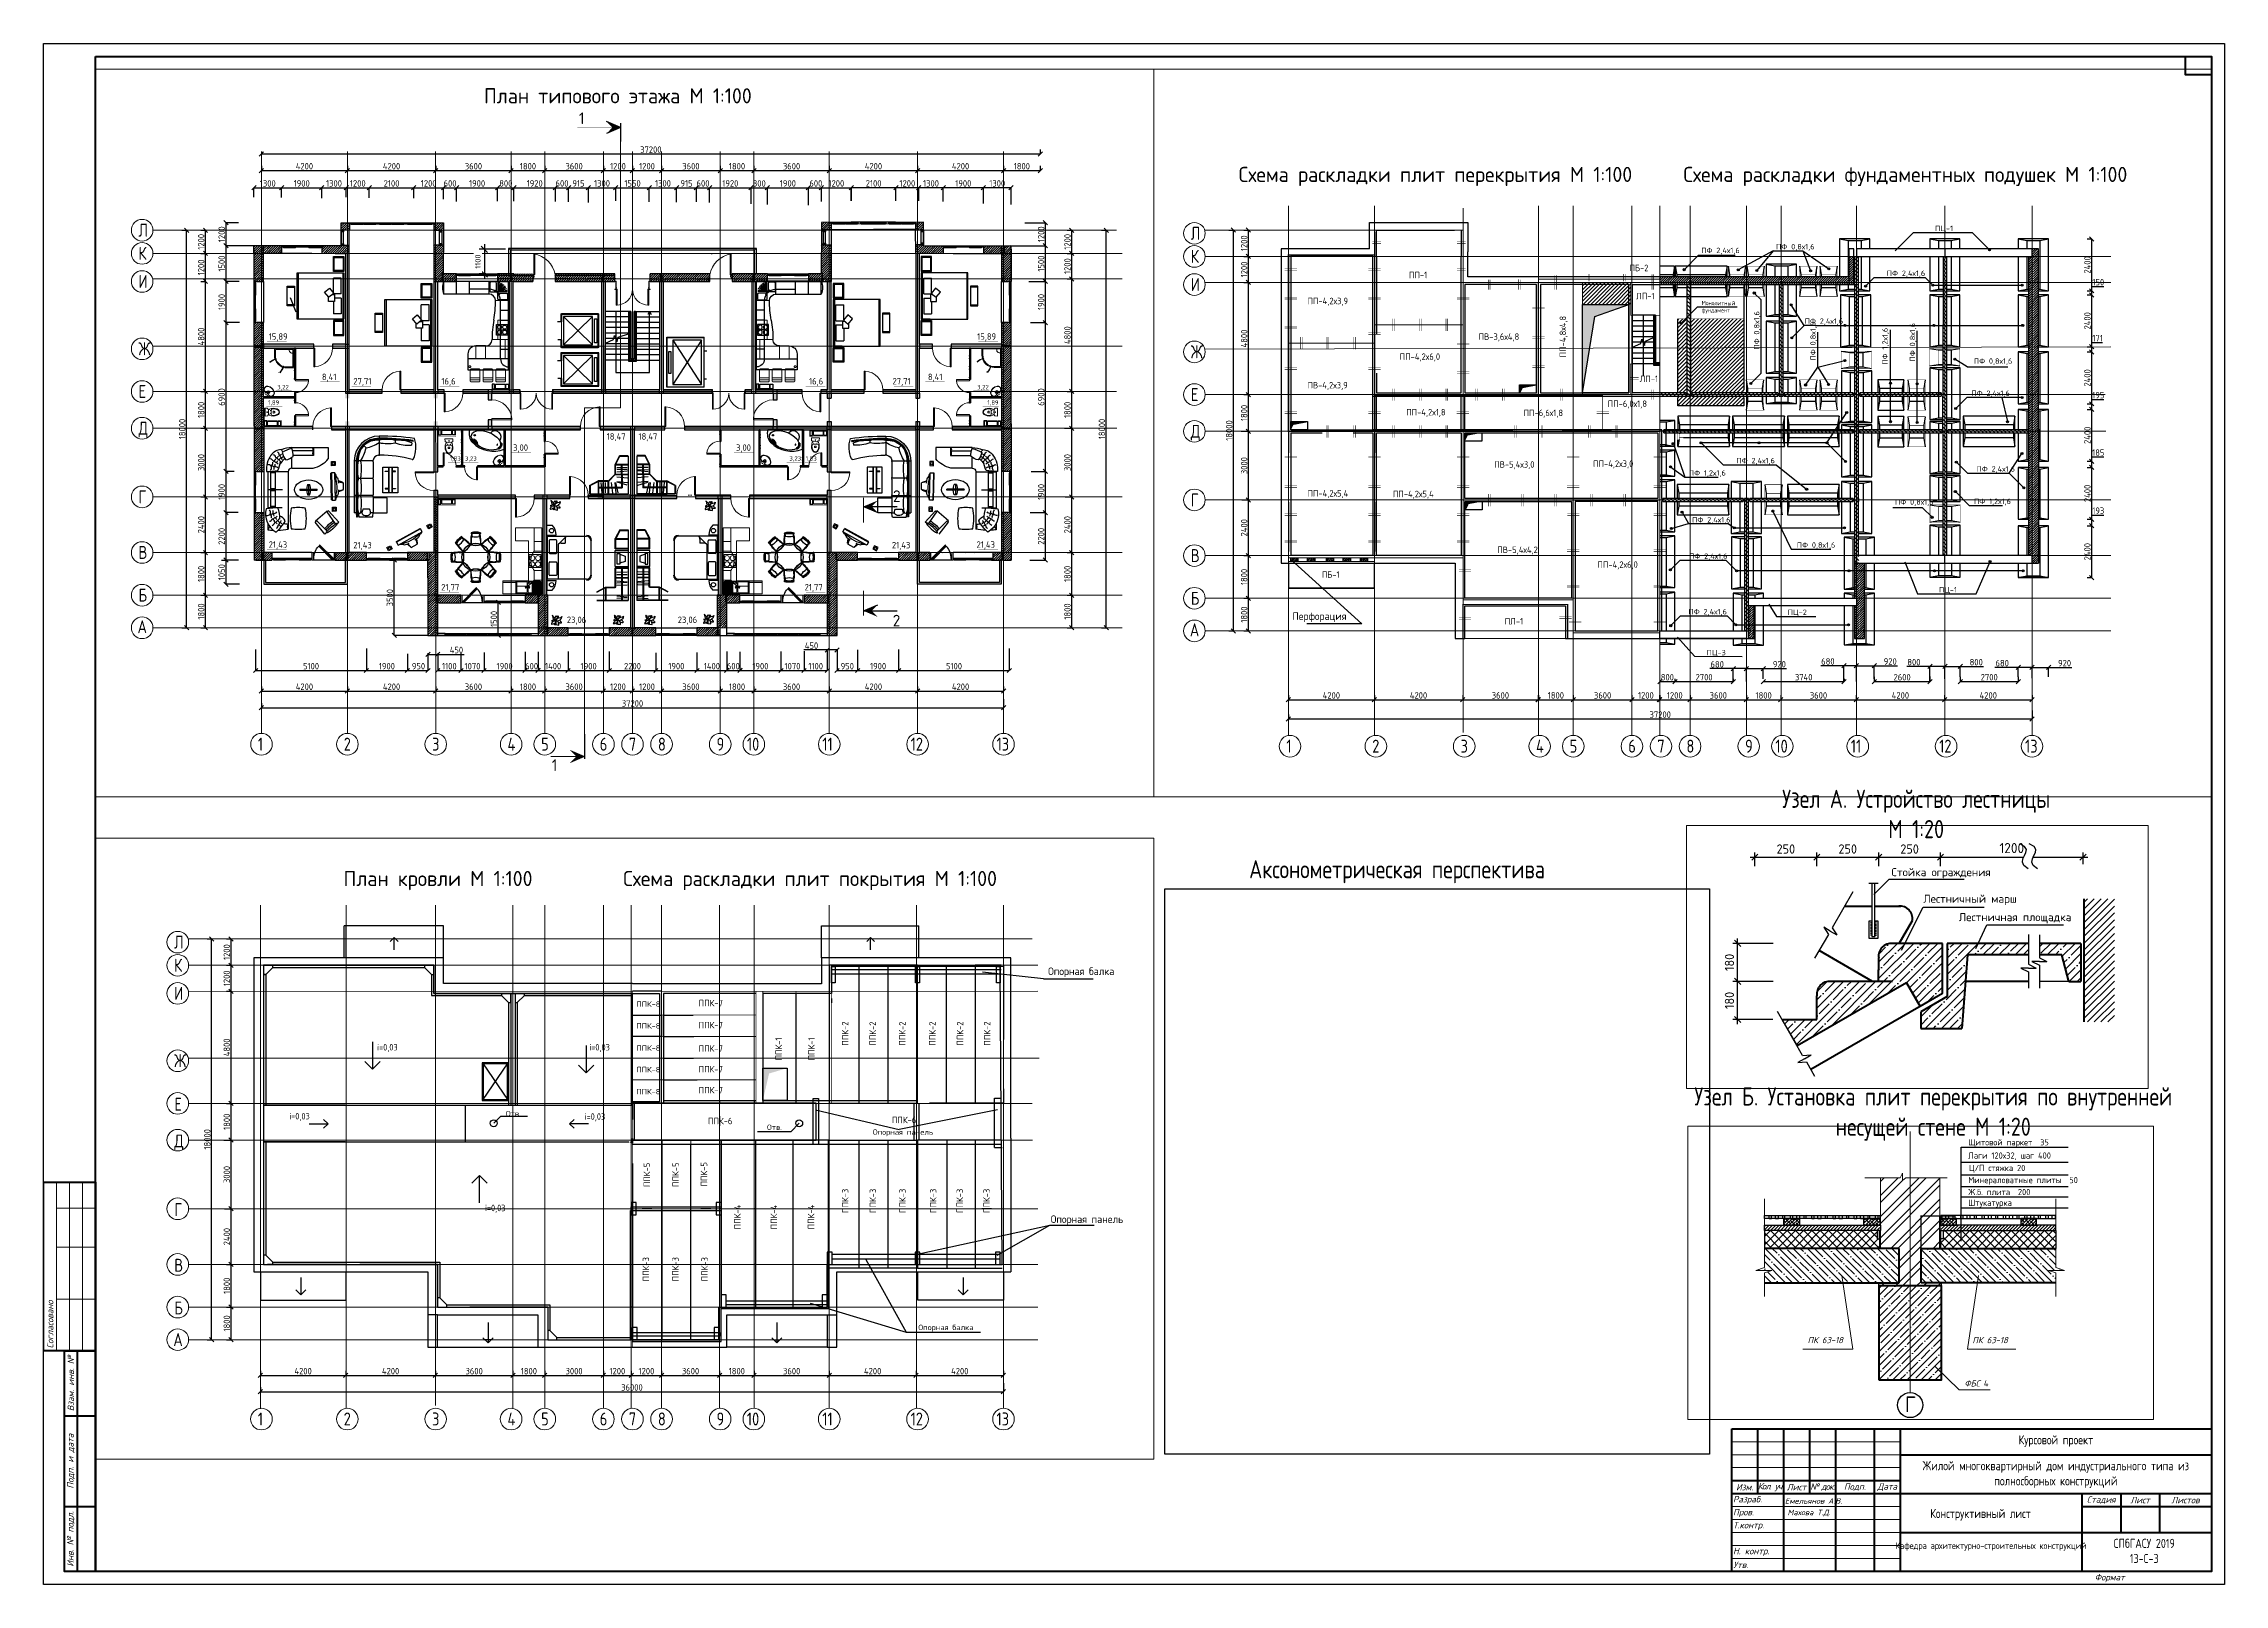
# Paper-space layout 'Лист1 (2)' of a CAD drawing. Header units: inches, sheet in millimetres. Extents: x -1 to 840, y -1 to 593.
# The model-space entities are those that its viewports show. They can reach past a viewport. Long polylines and large blocks are cut down to what shows.
import ezdxf
from ezdxf.enums import TextEntityAlignment as Align

# ---------------------------------------------------------------- set-up
doc = ezdxf.new("R2010")
doc.units = ezdxf.units.IN
doc.header["$MEASUREMENT"] = 0
for name, pattern in [('ACAD_ISO04W100', [30, 24, -3, 0, -3]), ('DASHED2', [0.375, 0.25, -0.125]), ('HIDDEN', [0.375, 0.25, -0.125]), ('Линия сетки', [22.225, 12.7, -3.175, 3.175, -3.175]), ('Сверху', [3.96875, 2.38125, -1.5875]), ('Центр', [31.75, 6.35, -4.7625, 15.875, -4.7625])]:
    doc.linetypes.add(name, pattern=pattern)
for name, color, linetype, lineweight in [('A-DOOR', 250, 'Continuous', 9), ('A-DOOR-FRAM', 250, 'Continuous', 18), ('A-GLAZ', 250, 'Continuous', 9), ('S-GRID-IDEN', 250, 'Continuous', 9), ('АР Полы Монолит плиты', 250, 'Continuous', 13), ('АР Стены Монолит', 250, 'Continuous', 50), ('Балясины', 7, 'Continuous', 9), ('Верхние поручни', 7, 'Continuous', 9), ('ОСНОВНЫЕ', 7, 'Continuous', 50), ('Формат - толстая линия', 7, 'Continuous', 50), ('Формат - тонкая линия', 7, 'Continuous', 20)]:
    doc.layers.add(name, color=color, linetype=linetype, lineweight=lineweight)
for name, color, linetype in [('B-FURNITURE', 250, 'Continuous'), ('B-SANTECH', 250, 'Continuous'), ('ВЫНОСКИ_Р_СТ', 130, 'Continuous'), ('М-Мебель', 250, 'Continuous'), ('Фундамент', 30, 'Continuous')]:
    doc.layers.add(name, color=color, linetype=linetype)
doc.styles.add('2', font='isocpeui.ttf', dxfattribs={"height": 2})
doc.styles.add('2.5', font='isocpeui.ttf', dxfattribs={"height": 2.5})
doc.styles.add('3.5', font='isocpeui.ttf', dxfattribs={"height": 3.5})
doc.styles.add('Arial_1', font='arial.ttf', dxfattribs={"height": 250})
doc.styles.add('GOST-2.304_Type-B', font='GOST_Common.ttf')
doc.styles.get("Standard").update_dxf_attribs({"font": 'arial.ttf'})
doc.styles.add('Размеры', font='', dxfattribs={"height": 300})
doc.styles.add('Чертеж250', font='', dxfattribs={"height": 250})
doc.styles.add('Чертежный', font='GOST_Common.ttf', dxfattribs={"height": 150})
doc.styles.get('Размеры').set_extended_font_data('GOST Type AU')
doc.styles.get('Чертеж250').set_extended_font_data('GOST type B')
doc.dimstyles.get("Standard").update_dxf_attribs({"dimtxt": 0.18, "dimasz": 0.18, "dimexe": 0.18, "dimexo": 0.0625, "dimgap": 0.09, "dimtad": 0, "dimtih": 1, "dimtoh": 1, "dimdec": 4, "dimzin": 0, "dimdsep": 46, "dimtxsty": 'Standard', "dimcen": 0.09, "dimadec": 0, "dimazin": 0, "dimtfac": 1, "dimtdec": 4, "dimtofl": 0, "dimtmove": 0, "dimatfit": 3, "dimfxl": 1, "dimtolj": 1, "dimtzin": 0, "dimarcsym": 0})
doc.dimstyles.new('ГОСТ', dxfattribs={"dimtxt": 300, "dimasz": 200, "dimexe": 0.18, "dimexo": 0.0625, "dimgap": 50, "dimtad": 1, "dimtoh": 1, "dimdec": 0, "dimzin": 0, "dimdsep": 46, "dimtxsty": 'GOST-2.304_Type-B', "dimblk": 'OBLIQUE', "dimcen": 0.09, "dimadec": 0, "dimazin": 0, "dimtfac": 1, "dimtdec": 0, "dimtofl": 0, "dimtmove": 0, "dimatfit": 3, "dimldrblk": 'NONE', "dimfxl": 1, "dimtolj": 1, "dimtzin": 0, "dimarcsym": 0})
doc.dimstyles.new('Диагональ_-_2_5_мм_Arial', dxfattribs={"dimscale": 304.8, "dimtxt": 255.06485, "dimasz": 0.984252, "dimexe": 0.787402, "dimexo": 0.492126, "dimgap": 0.574147, "dimtad": 1, "dimdec": 0, "dimzin": 0, "dimdsep": 46, "dimtxsty": 'Arial_1', "dimblk1": 'OBLIQUE', "dimblk2": 'OBLIQUE', "dimsah": 1, "dimcen": 0.09, "dimdle": 0.787402, "dimazin": 0, "dimtfac": 1, "dimtdec": 4, "dimtix": 1, "dimtmove": 0, "dimatfit": 3, "dimfxl": 1, "dimtvp": 1, "dimtfill": 1, "dimtolj": 1, "dimtzin": 0, "dimarcsym": 2})
doc.dimstyles.new('Узлы 0.5', dxfattribs={"dimtxt": 2.5, "dimasz": 2.25, "dimexe": 1.25, "dimexo": 0.625, "dimtad": 1, "dimdec": 0, "dimlfac": 20, "dimtxsty": '2', "dimblk": 'OBLIQUE', "dimcen": 2.5, "dimadec": 0, "dimazin": 0, "dimtfac": 1, "dimtdec": 0, "dimtmove": 0, "dimatfit": 3, "dimldrblk": 'OBLIQUE', "dimfxl": 1.25, "dimarcsym": 0})
picture_1 = doc.add_image_def('image2.jpg', size_in_pixel=(3028, 3142))
pattern_1 = [(45, (80437.22, 50582.94), (-251.447, 251.447), []), (45, (80437.22, 50963.94), (-251.447, 251.447), [])]
pattern_2 = [(45, (80437.22, 50582.94), (-106.066, 106.066), []), (135, (80437.22, 50582.94), (-106.066, -106.066), [])]
pattern_3 = [(30, (10215.81, 2089.91), (-60, 103.923), [])]
pattern_4 = [(135, (10215.81, 2089.9), (-141.4214, -141.4214), [])]
pattern_5 = [(210, (-879.31, -5572.04), (60, -103.923), [])]
pattern_6 = [(315, (-879.31, -5572.04), (141.4214, 141.4214), [])]
pattern_7 = [(30, (6040.78, -10799.33), (-60, 103.923), [])]
pattern_8 = [(135, (6040.78, -10799.33), (-141.4214, -141.4214), [])]
pattern_9 = [(30, (9372.82, -12099.33), (-60, 103.92305), [])]
pattern_10 = [(135, (9372.82, -12099.33), (-141.4214, -141.4214), [])]
pattern_11 = [(210, (-4768.83, -4064.91), (60, -103.923), [])]
pattern_12 = [(315, (-4768.83, -4064.9), (141.4214, 141.4214), [])]
pattern_13 = [(210, (12516.23, -2089.91), (60, -103.923), [])]
pattern_14 = [(315, (12516.23, -2089.9), (141.4214, 141.4214), [])]
pattern_15 = [(30, (-3179.73, 5572.04), (-60, 103.923), [])]
pattern_16 = [(135, (-3179.73, 5572.04), (-141.4214, -141.4214), [])]
pattern_17 = [(210, (8341.19, 10799.33), (60, -103.923), [])]
pattern_18 = [(315, (8341.2, 10799.33), (141.4214, 141.4214), [])]
pattern_19 = [(300, (-9675.09, -16144.28), (103.92305, 60), [])]
pattern_20 = [(30, (-7069.25, 4064.91), (-60, 103.923), [])]
pattern_21 = [(135, (-7069.25, 4064.9), (-141.4214, -141.4214), [])]
pattern_22 = [(300, (-9675.09, 18444.69), (103.92305, 60), [])]
pattern_23 = [(45, (-9675.09, 18444.7), (-141.4214, 141.4214), [])]
pattern_24 = [(30, (14059.53, -13169.33), (-60, 103.92305), [])]
pattern_25 = [(135, (14059.53, -13169.33), (-141.4214, -141.4214), [])]
pattern_26 = [(135, (-6289.9, 39006.24), (-88.38835, -88.38835), [])]

psp = doc.layouts.new('Лист1 (2)')

# ---------------------------------------------------------------- texts
at = {"attachment_point": 1}
for s, width, insert, char_height in [('\\pxqc;{\\fГОСТ тип А|b0|i0|c204|p34;Узел А. Устройство лестницы\\PМ 1:20}', 201.5855, (620.55, 305.57), 7), ('{\\fГОСТ тип А|b0|i0|c204|p34;Аксонометрическая перспектива}', 201.5855, (464.1, 278.44), 7), ('\\pxqc;{\\fГОСТ тип А|b0|i0|c204|p34;Узел Б. Установка плит перекрытия по внутренней несущей стене М 1:20}', 201.5855, (627.15, 190.83), 7), ('{\\fГОСТ тип А|b0|i0|c204|p34;Конструктивный лист}', 70, (726.77, 28.29), 3.5)]:
    psp.add_mtext_dynamic_manual_height_columns(s, width=width, gutter_width=1, heights=[0], dxfattribs=dict(at, insert=insert, char_height=char_height))

msp = doc.modelspace()

# ---------------------------------------------------------------- texts
for s, height, style, p in [('План типового этажа М 1:100', 700, 'Чертеж250', (74714.00336, 69447.2007)), ('Схема раскладки плит перекрытия М 1:100', 700, 'Чертеж250', (119.27168, 67022.43215)), ('Схема раскладки фундаментных подушек М 1:100', 700, 'Чертеж250', (20698.77168, 67022.43215)), ('ПЦ-1', 250, 'Чертежный', (32343.88911, 64751.52703)), ('ПФ 0,8х1,6', 250, 'Чертежный', (24987.82941, 63905.42239)), ('ПФ 2,4х1,6', 250, 'Чертежный', (21524.75167, 63730.16135)), ('ПП-1', 300, 'Чертежный', (7998.09881, 62568.90082)), ('ПБ-2', 300, 'Чертежный', (18204.59283, 62895.42468)), ('ПФ 2,4х1,6', 250, 'Чертежный', (30109.63298, 62675.30304)), ('ПП-4,2х3,9', 300, 'Чертежный', (3300.28506, 61367.36903)), ('ЛП-1', 300, 'Чертежный', (18514.79941, 61594.11932)), ('ПФ 2,4х1,6', 250, 'Чертежный', (26311.4711, 60460.37581)), ('ПВ-3,6х4,8', 300, 'Чертежный', (11220.51715, 59717.08071)), ('ПП-4,2х6,0', 300, 'Чертежный', (7568.81074, 58792.3589)), ('ПФ 0,8х1,6', 250, 'Чертежный', (34139.3332, 58612.02483)), ('15,89', 300, 'Чертеж250', (64751.93438, 58509.78843)), ('15,89', 300, 'Чертеж250', (97537.91661, 58509.78843)), ('ЛП-1', 300, 'Чертежный', (18673.06656, 57766.32634)), ('ПВ-4,2х3,9', 300, 'Чертежный', (3300.28506, 57470.77125)), ('ПФ 2,4х1,6', 250, 'Чертежный', (34026.37845, 57125.04952)), ('ПП-4,2х1,8', 300, 'Чертежный', (7867.84486, 56222.24527)), ('ПП-6,6х1,8', 300, 'Чертежный', (13299.50684, 56190.89389)), ('ПП-6,0х1,8', 300, 'Чертежный', (17195.53827, 56613.90737)), ('3,22', 200, 'Чертеж250', (65147.43438, 56219.28843)), ('8,41', 300, 'Чертеж250', (67212.93438, 56642.28843)), ('27,71', 300, 'Чертеж250', (68668.93438, 56443.28843)), ('16,6', 300, 'Чертеж250', (72745.43438, 56441.78843)), ('16,6', 300, 'Чертеж250', (89754.41661, 56441.78843)), ('27,71', 300, 'Чертеж250', (93620.91661, 56443.28843)), ('8,41', 300, 'Чертеж250', (95256.91661, 56642.28843)), ('3,22', 200, 'Чертеж250', (97537.41661, 56219.28843)), ('1,89', 200, 'Чертеж250', (64718.18438, 55510.03843)), ('1,89', 200, 'Чертеж250', (98006.66661, 55510.03843)), ('ПВ-5,4х3,0', 300, 'Чертежный', (11944.29233, 53804.55334)), ('ПП-4,2х3,0', 300, 'Чертежный', (16517.54193, 53840.07282)), ('ПФ 1,2х1,6', 250, 'Чертежный', (20949.76347, 53436.47671)), ('ПФ 2,4х1,6', 250, 'Чертежный', (23151.91903, 54007.10125)), ('ПФ 2,4х1,6', 250, 'Чертежный', (34261.3887, 53622.67878)), ('3,00', 300, 'Чертеж250', (76061.93438, 53369.78843)), ('18,47', 300, 'Чертеж250', (80393.93438, 53887.28843)), ('18,47', 300, 'Чертеж250', (81864.3257, 53887.28843)), ('3,00', 300, 'Чертеж250', (86377.91661, 53369.78843)), ('1,83', 200, 'Чертеж250', (73125.17362, 52919.47282)), ('3,23', 200, 'Чертеж250', (73836.43438, 52921.78843)), ('3,23', 200, 'Чертеж250', (88848.41661, 52921.78843)), ('1,83', 200, 'Чертеж250', (89599.67738, 52919.47282)), ('ПП-4,2х5,4', 300, 'Чертежный', (3300.28506, 52468.38809)), ('ПП-4,2х5,4', 300, 'Чертежный', (7253.46884, 52438.29417)), ('ПФ 0,8х1,6', 250, 'Чертежный', (30492.38651, 52091.36764)), ('ПФ 1,2х1,6', 250, 'Чертежный', (34146.5714, 52123.50847)), ('ПФ 2,4х1,6', 250, 'Чертежный', (21100.07618, 51267.06431)), ('ПВ-5,4х4,2', 300, 'Чертежный', (12086.85028, 49857.32816)), ('ПФ 0,8х1,6', 250, 'Чертежный', (25946.87533, 50101.58594)), ('ПП-4,2х6,0', 300, 'Чертежный', (16719.33857, 49170.61679)), ('ПФ 2,4х1,6', 250, 'Чертежный', (20961.16164, 49585.5866)), ('ПБ-1', 300, 'Чертежный', (3964.7334, 48708.60766)), ('21,43', 300, 'Чертеж250', (64751.93438, 48885.28843)), ('21,43', 300, 'Чертеж250', (68667.93438, 48859.28843)), ('21,43', 300, 'Чертеж250', (93591.91661, 48859.28843)), ('21,43', 300, 'Чертеж250', (97507.91661, 48885.28843)), ('ПЦ-1', 250, 'Чертежный', (32524.26605, 48030.68658)), ('Перфорация', 350, 'Чертежный', (2603.40252, 46761.67508)), ('ПЛ-1', 300, 'Чертежный', (12431.76633, 46549.1154)), ('ПФ 2,4х1,6', 250, 'Чертежный', (20931.81743, 47018.56547)), ('ПЦ-2', 250, 'Чертежный', (25524.96998, 46991.57594)), ('21,77', 300, 'Чертеж250', (72735.93438, 46912.78843)), ('21,77', 300, 'Чертеж250', (89552.3257, 46912.78843)), ('ПЦ-3', 250, 'Чертежный', (21769.14813, 45125.78843)), ('23,06', 300, 'Чертеж250', (78549.43438, 45404.28843)), ('23,06', 300, 'Чертеж250', (83680.41661, 45404.28843)), ('Опорная балка', 350, 'Чертежный', (40780.38626, 21043.64737)), ('ППК-8', 250, 'Чертежный', (21728.79438, 19572.93264)), ('ППК-7', 300, 'Чертежный', (24608.29438, 19595.93264)), ('ППК-8', 250, 'Чертежный', (21728.79438, 18567.93264)), ('ППК-7', 300, 'Чертежный', (24608.29438, 18576.43264)), ('i=0,03', 300, 'Размеры', (9730.24456, 17552.10167)), ('i=0,03', 300, 'Размеры', (19549.74456, 17552.10167)), ('ППК-8', 250, 'Чертежный', (21728.79438, 17539.93264)), ('ППК-7', 300, 'Чертежный', (24608.29438, 17494.93264)), ('ППК-8', 250, 'Чертежный', (21728.79438, 16545.43264)), ('ППК-7', 300, 'Чертежный', (24608.29438, 16537.43264)), ('ППК-8', 250, 'Чертежный', (21728.79438, 15524.93264)), ('ППК-7', 300, 'Чертежный', (24608.29438, 15567.93264)), ('i=0,03', 300, 'Размеры', (5663.24456, 14363.60167)), ('Отв.', 250, 'Чертежный', (15687.62575, 14508.67403)), ('i=0,03', 300, 'Размеры', (19334.74456, 14347.10167)), ('ППК-6', 300, 'Чертежный', (25040.81569, 14140.52968)), ('Отв.', 250, 'Чертежный', (27774.34723, 13877.02517)), ('ППК-6', 300, 'Чертежный', (33552.97101, 14188.09467)), ('Опорная панель', 250, 'Чертежный', (32670.94769, 13654.82695)), ('i=0,03', 300, 'Размеры', (14722.74456, 10117.60167)), ('Опорная панель', 350, 'Чертежный', (40901.58955, 9574.06695)), ('Опорная балка', 250, 'Чертежный', (34776.44595, 4617.30802))]:
    msp.add_text(s, height=height, dxfattribs=dict(style=style)).set_placement(p)
at = {"style": 'Чертежный'}
for s, height, p in [('ПП-4,8х4,8', 300, (15266.96545, 58911.02159)), ('ПФ 0,8х1,6', 250, (24214.5272, 59264.62219)), ('ПФ 0,8х1,6', 250, (26824.92608, 58763.82154)), ('ПФ 1,2х1,6', 250, (30153.37213, 58569.48092)), ('ПФ 0,8х1,6', 250, (31424.91303, 58718.97356)), ('ППК-2', 300, (31538.82787, 17778.23779)), ('ППК-2', 300, (32811.30582, 17778.23779)), ('ППК-2', 300, (34182.42666, 17778.23779)), ('ППК-2', 300, (35575.28254, 17778.23779)), ('ППК-2', 300, (36857.62555, 17778.23779)), ('ППК-2', 300, (38110.37595, 17778.23779)), ('ППК-1', 300, (28460.8815, 17094.28114)), ('ППК-1', 300, (29977.70866, 17094.28114)), ('ППК-5', 300, (22358.29565, 11228.94052)), ('ППК-5', 300, (23690.12717, 11239.98747)), ('ППК-5', 300, (25005.58889, 11262.08125)), ('ППК-3', 300, (31538.82787, 10033.29804)), ('ППК-3', 300, (32820.06214, 10033.29804)), ('ППК-3', 300, (34190.68452, 10033.29804)), ('ППК-3', 300, (35610.96762, 10033.29804)), ('ППК-3', 300, (36842.54118, 10033.29804)), ('ППК-3', 300, (38084.04722, 10033.29804)), ('ППК-4', 300, (26552.93958, 9278.96861)), ('ППК-4', 300, (28241.38783, 9278.96861)), ('ППК-4', 300, (29959.63183, 9278.96861)), ('ППК-3', 300, (22315.76306, 6872.21524)), ('ППК-3', 300, (23683.93716, 6872.21524)), ('ППК-3', 300, (25031.38135, 6872.21524))]:
    msp.add_text(s, height=height, rotation=90, dxfattribs=at).set_placement(p)
at = {"linetype": 'Линия сетки', "ltscale": 100, "style": 'Чертеж250'}
for s, p in [('План кровли М 1:100', (8174.57741, 25159.6182)), ('Схема раскладки плит покрытия М 1:100', (21117.2119, 25159.6182))]:
    msp.add_text(s, height=700, dxfattribs=at).set_placement(p)
at = {"color": 7, "lineweight": 13, "char_height": 400, "attachment_point": 1, "line_spacing_factor": 1.5, "style": 'GOST-2.304_Type-B'}
for s, insert, width in [('{\\fISOCPEUR|b0|i0|c204|p34;Стойка ограждения}', (170938.59964, 91442.3352), 5730.0318169), ('{\\fISOCPEUR|b0|i0|c204|p34;Лестничный марш}', (172506.83694, 90130.41295), 6322.3496397), ('{\\fISOCPEUR|b0|i0|c204|p34;Лестничная площадка}', (174258.60952, 89225.01739), 5656.5610996)]:
    msp.add_mtext(s, dxfattribs=dict(at, insert=insert, width=width))
at = {"lineweight": 13, "char_height": 200, "style": 'GOST-2.304_Type-B'}
for s, insert, width, attachment_point in [('{\\fISOCPEUR|b0|i1|c204|p34;ПК 63-18}', (133238.31665, 86227.11894), 2649.8338867, 1), ('{\\fISOCPEUR|b0|i1|c204|p34;ПК 63-18}', (138501.19286, 86227.11894), 2649.8338867, 1), ('{\\fISOCPEUR|b0|i1|c204|p34;ФБС} 4', (139013.80143, 84845.08864), 909.5202101, 3)]:
    msp.add_mtext(s, dxfattribs=dict(at, insert=insert, width=width, attachment_point=attachment_point))
at = {"lineweight": 30, "insert": (136343.11122, 84328.87187), "char_height": 500, "width": 408.7660836, "attachment_point": 1, "style": 'GOST-2.304_Type-B'}
msp.add_mtext('Г', dxfattribs=at)
at = {"char_height": 540, "width": 336.70875, "attachment_point": 1, "style": 'Чертеж250'}
for s, insert in [('1', (79106.88179, 69029.608)), ('2', (93641.5127, 51546.21932)), ('2', (93628.16449, 45788.27101))]:
    msp.add_mtext(s, dxfattribs=dict(at, insert=insert))
at = {"insert": (21543.35849, 61521.14213), "char_height": 200, "attachment_point": 1}
msp.add_mtext_dynamic_manual_height_columns('{\\fГОСТ тип А|b0|i0|c204|p34;Монолитный фундамент}', width=1854.500066, gutter_width=1, heights=[0], dxfattribs=at)
at = {"layer": 'Балясины', "insert": (77849.20069, 39099.79239), "char_height": 540, "width": 336.70875, "attachment_point": 1, "style": 'Чертеж250'}
msp.add_mtext('1', dxfattribs=at)
at = {"layer": 'ВЫНОСКИ_Р_СТ', "color": 0, "style": 'GOST-2.304_Type-B'}
for s, p in [('Лаги 120х32, шаг 400', (138367.81147, 91856.72538)), ('Щитовой паркет  35', (138367.81147, 92279.90855)), ('Минераловатные плиты  50', (138367.81147, 91075.54947)), ('Ц/П стяжка 20', (138391.21414, 91460.37976)), ('Ж.б. плита  200', (138367.81147, 90692.62691)), ('Штукатурка', (138367.81147, 90350.40428))]:
    msp.add_text(s, height=200, dxfattribs=at).set_placement(p, align=Align.BOTTOM_LEFT)
at = {"layer": 'Фундамент', "char_height": 600, "attachment_point": 1}
for s, insert in [('{\\fГОСТ тип А|b0|i0|c204|p34;Л}', (-2099.60519, 64950.67983)), ('{\\fГОСТ тип А|b0|i0|c204|p34;К}', (-2099.60519, 63880.67983)), ('{\\fГОСТ тип А|b0|i0|c204|p34;Л}', (58726.95847, 63880.67983)), ('{\\fГОСТ тип А|b0|i0|c204|p34;К}', (58726.95847, 62810.67983)), ('{\\fГОСТ тип А|b0|i0|c204|p34;И}', (-2099.60519, 62580.67983)), ('{\\fГОСТ тип А|b0|i0|c204|p34;И}', (58726.95847, 61510.67983)), ('{\\fГОСТ тип А|b0|i0|c204|p34;Ж}', (-2099.60519, 59464.68968)), ('{\\fГОСТ тип А|b0|i0|c204|p34;Ж}', (58726.95847, 58394.68968)), ('{\\fГОСТ тип А|b0|i0|c204|p34;Е}', (-2096.41305, 57488.00507)), ('{\\fГОСТ тип А|b0|i0|c204|p34;Е}', (58726.95847, 56421.44162)), ('{\\fГОСТ тип А|b0|i0|c204|p34;Д}', (-2096.41305, 55788.00507)), ('{\\fГОСТ тип А|b0|i0|c204|p34;Д}', (58726.95847, 54721.44162)), ('{\\fГОСТ тип А|b0|i0|c204|p34;Г}', (-2096.41305, 52612.12218)), ('{\\fГОСТ тип А|b0|i0|c204|p34;Г}', (58726.95847, 51545.55872)), ('{\\fГОСТ тип А|b0|i0|c204|p34;В}', (-2096.41305, 50038.00507)), ('{\\fГОСТ тип А|b0|i0|c204|p34;В}', (58726.95847, 48971.44162)), ('{\\fГОСТ тип А|b0|i0|c204|p34;Б}', (-2096.41305, 48063.00507)), ('{\\fГОСТ тип А|b0|i0|c204|p34;Б}', (58726.95847, 46996.44162)), ('{\\fГОСТ тип А|b0|i0|c204|p34;А}', (-2141.40184, 46600.86507)), ('{\\fГОСТ тип А|b0|i0|c204|p34;А}', (58681.96968, 45534.30161)), ('{\\fГОСТ тип А|b0|i0|c204|p34;1}', (2323.73286, 41221.33837)), ('{\\fГОСТ тип А|b0|i0|c204|p34;2}', (6298.73286, 41221.33837)), ('{\\fГОСТ тип А|b0|i0|c204|p34;3}', (10387.3496, 41221.33837)), ('{\\fГОСТ тип А|b0|i0|c204|p34;4}', (13877.3496, 41221.33837)), ('{\\fГОСТ тип А|b0|i0|c204|p34;5}', (15434.18097, 41221.33837)), ('{\\fГОСТ тип А|b0|i0|c204|p34;6}', (18147.57588, 41221.33837)), ('{\\fГОСТ тип А|b0|i0|c204|p34;7}', (19493.21907, 41221.33837)), ('{\\fГОСТ тип А|b0|i0|c204|p34;8}', (20838.86226, 41221.33837)), ('{\\fГОСТ тип А|b0|i0|c204|p34;9}', (23552.25716, 41221.33837)), ('{\\fГОСТ тип А|b0|i0|c204|p34;10}', (24954.2001, 41221.33837)), ('{\\fГОСТ тип А|b0|i0|c204|p34;11}', (28444.2001, 41221.33837)), ('{\\fГОСТ тип А|b0|i0|c204|p34;12}', (32532.81685, 41221.33837)), ('{\\fГОСТ тип А|b0|i0|c204|p34;13}', (36507.81685, 41221.33837)), ('{\\fГОСТ тип А|b0|i0|c204|p34;1}', (64249.39975, 40102.2754)), ('{\\fГОСТ тип А|b0|i0|c204|p34;2}', (68224.39975, 40102.2754)), ('{\\fГОСТ тип А|b0|i0|c204|p34;3}', (72313.0165, 40102.2754)), ('{\\fГОСТ тип А|b0|i0|c204|p34;4}', (75803.0165, 40102.2754)), ('{\\fГОСТ тип А|b0|i0|c204|p34;5}', (77359.84787, 40102.2754)), ('{\\fГОСТ тип А|b0|i0|c204|p34;6}', (80073.24277, 40102.2754)), ('{\\fГОСТ тип А|b0|i0|c204|p34;7}', (81418.88596, 40102.2754)), ('{\\fГОСТ тип А|b0|i0|c204|p34;8}', (82764.52915, 40102.2754)), ('{\\fГОСТ тип А|b0|i0|c204|p34;9}', (85477.92406, 40102.2754)), ('{\\fГОСТ тип А|b0|i0|c204|p34;10}', (86879.867, 40102.2754)), ('{\\fГОСТ тип А|b0|i0|c204|p34;11}', (90369.867, 40102.2754)), ('{\\fГОСТ тип А|b0|i0|c204|p34;12}', (94458.48374, 40102.2754)), ('{\\fГОСТ тип А|b0|i0|c204|p34;13}', (98433.48374, 40102.2754)), ('{\\fГОСТ тип А|b0|i0|c204|p34;Л}', (333.8302, 22868.06875)), ('{\\fГОСТ тип А|b0|i0|c204|p34;К}', (333.8302, 21798.06875)), ('{\\fГОСТ тип А|b0|i0|c204|p34;И}', (333.8302, 20498.06875)), ('{\\fГОСТ тип А|b0|i0|c204|p34;Ж}', (333.8302, 17382.07859)), ('{\\fГОСТ тип А|b0|i0|c204|p34;Е}', (342.33284, 15366.11763)), ('{\\fГОСТ тип А|b0|i0|c204|p34;Д}', (342.33284, 13666.11763)), ('{\\fГОСТ тип А|b0|i0|c204|p34;Г}', (342.33284, 10490.23474)), ('{\\fГОСТ тип А|b0|i0|c204|p34;В}', (342.33284, 7916.11763)), ('{\\fГОСТ тип А|b0|i0|c204|p34;Б}', (342.33284, 5941.11763)), ('{\\fГОСТ тип А|b0|i0|c204|p34;А}', (297.34406, 4478.97763)), ('{\\fГОСТ тип А|b0|i0|c204|p34;1}', (4207.21216, 805.95039)), ('{\\fГОСТ тип А|b0|i0|c204|p34;2}', (8182.21216, 805.95039)), ('{\\fГОСТ тип А|b0|i0|c204|p34;3}', (12270.82891, 805.95039)), ('{\\fГОСТ тип А|b0|i0|c204|p34;4}', (15760.82891, 805.95039)), ('{\\fГОСТ тип А|b0|i0|c204|p34;5}', (17317.66028, 805.95039)), ('{\\fГОСТ тип А|b0|i0|c204|p34;6}', (20031.05519, 805.95039)), ('{\\fГОСТ тип А|b0|i0|c204|p34;7}', (21376.69838, 805.95039)), ('{\\fГОСТ тип А|b0|i0|c204|p34;8}', (22722.34156, 805.95039)), ('{\\fГОСТ тип А|b0|i0|c204|p34;9}', (25435.73647, 805.95039)), ('{\\fГОСТ тип А|b0|i0|c204|p34;10}', (26837.67941, 805.95039)), ('{\\fГОСТ тип А|b0|i0|c204|p34;11}', (30327.67941, 805.95039)), ('{\\fГОСТ тип А|b0|i0|c204|p34;12}', (34416.29615, 805.95039)), ('{\\fГОСТ тип А|b0|i0|c204|p34;13}', (38391.29615, 805.95039))]:
    msp.add_mtext_dynamic_manual_height_columns(s, width=645.3462657, gutter_width=1, heights=[0], dxfattribs=dict(at, insert=insert))

# ---------------------------------------------------------------- blocks, each defined once
blk = doc.blocks.new('Штамп согласования')
at = {"color": 0, "linetype": 'ByBlock', "lineweight": -2, "ltscale": 100}
blk.add_lwpolyline([(-20, 65), (-20, 0)], dxfattribs=at)
at = {"layer": 'Формат - толстая линия', "ltscale": 100}
blk.add_lwpolyline([(-20, 65), (0, 65), (0, 0), (-20, 0)], dxfattribs=at)
at = {"layer": 'Формат - тонкая линия', "ltscale": 100}
for points in [[(-15, 65), (-15, 0)], [(-10, 65), (-10, 0)], [(-5, 65), (-5, 0)], [(-15, 55), (0, 55)], [(-15, 40), (0, 40)], [(-15, 20), (0, 20)]]:
    blk.add_lwpolyline(points, dxfattribs=at)
at = {"color": 0, "linetype": 'ByBlock', "lineweight": -2, "ltscale": 100, "insert": (-17.5, 1), "char_height": 2.5, "width": 65, "attachment_point": 4, "rotation": 90, "style": '2.5'}
blk.add_mtext('Согласовано', dxfattribs=at)
blk = doc.blocks.new('Штамп - основная надпись')
at = {"ltscale": 100}
blk.add_lwpolyline([(0, 55), (0, 0)], dxfattribs=at)
at = {"layer": 'Формат - толстая линия', "ltscale": 100}
blk.add_lwpolyline([(0, 55), (185, 55), (185, 0), (0, 0)], close=True, dxfattribs=at)
for points in [[(10, 55), (10, 30)], [(20, 55), (20, 0)], [(30, 55), (30, 30)], [(40, 55), (40, 0)], [(55, 55), (55, 0)], [(65, 55), (65, 0)], [(65, 45), (185, 45)], [(0, 35), (65, 35)], [(0, 30), (65, 30)], [(65, 30), (185, 30)], [(135, 30), (135, 0)], [(150, 30), (150, 15)], [(165, 30), (165, 15)], [(135, 25), (185, 25)], [(65, 15), (185, 15)]]:
    blk.add_lwpolyline(points, dxfattribs=at)
at = {"layer": 'Формат - тонкая линия', "ltscale": 100}
for points in [[(0, 50), (65, 50)], [(0, 45), (65, 45)], [(0, 40), (65, 40)], [(0, 25), (65, 25)], [(0, 20), (65, 20)], [(0, 15), (65, 15)], [(0, 10), (65, 10)], [(0, 5), (65, 5)]]:
    blk.add_lwpolyline(points, dxfattribs=at)
at = {"attachment_point": 1, "style": '3.5'}
for s, width, insert, char_height in [('\\pxqc;{\\fГОСТ тип А|b0|i0|c204|p34;Курсовой проект}', 120, (65, 52.48), 3.5), ('\\pxqc;{\\fГОСТ тип А|b0|i0|c204|p34;Жилой многоквартирный дом индустриального типа из полносборных конструкций}', 120, (65, 42.48), 3.5), ('\\pxqc;{\\fГОСТ тип А|b0|i0|c204|p34;Кафедра архитектурно-строительных конструкций}', 70, (65, 11.17), 2.5), ('\\pxqc;{\\fГОСТ тип А|b0|i0|c204|p34;СПбГАСУ 2019\\P13-С-3}', 70, (124.1, 12.56), 3.5)]:
    blk.add_mtext_dynamic_manual_height_columns(s, width=width, gutter_width=1, heights=[0], dxfattribs=dict(at, insert=insert, char_height=char_height))
at = {"color": 0, "linetype": 'ByBlock', "lineweight": -2, "ltscale": 100, "style": '2.5'}
for s, insert, char_height, width, attachment_point in [('Изм.', (5, 32.5), 2.5, 10, 5), ('{\\T0.75;Кол. уч.}', (15, 32.5), 2.5, 10, 5), ('Лист', (25, 32.5), 2.5, 10, 5), ('{\\T0.85;№ док.}', (35, 32.5), 2.5, 10, 5), ('Подп.', (47.5, 32.5), 2.5, 15, 5), ('Дата', (60, 32.5), 2.5, 10, 5), ('Разраб.', (0.5, 27.5), 2.5, 20, 4), ('Емельянов А.В.', (20.5, 27.16), 2.1, 22, 4), ('Стадия', (142.5, 27.5), 2.5, 15, 5), ('Лист', (157.5, 27.5), 2.5, 15, 5), ('Листов', (175, 27.5), 2.5, 20, 5), ('Пров.', (0.5, 22.5), 2.5, 20, 4), ('Т.контр.', (0.5, 17.5), 2.5, 20, 4), ('Махова Т.Д.', (21.5, 22.5), 2.1, 20, 4), ('Н. контр.', (0.5, 7.5), 2.5, 20, 4), ('Утв.', (0.59, 2.51), 2.5, 20, 4)]:
    blk.add_mtext(s, dxfattribs=dict(at, insert=insert, char_height=char_height, width=width, attachment_point=attachment_point))
blk = doc.blocks.new('*U337')
at = {"color": 0, "linetype": 'ByBlock', "lineweight": -2}
blk.add_lwpolyline([(0, 594), (841, 594), (841, 0), (0, 0)], close=True, dxfattribs=at)
at = {"layer": 'Формат - толстая линия'}
blk.add_lwpolyline([(20, 589), (836, 589), (836, 5), (20, 5)], close=True, dxfattribs=at)
at = {"layer": 'Формат - толстая линия', "ltscale": 100}
for points in [[(826, 589), (836, 589), (836, 582), (826, 582)], [(8, 90), (20, 90), (20, 5), (8, 5)]]:
    blk.add_lwpolyline(points, close=True, dxfattribs=at)
for points in [[(13, 90), (13, 5)], [(8, 65), (20, 65)], [(8, 30), (20, 30)]]:
    blk.add_lwpolyline(points, dxfattribs=at)
at = {"ltscale": 100}
for name, p in [('Штамп согласования', (20, 90)), ('Штамп - основная надпись', (651, 5))]:
    blk.add_blockref(name, p, dxfattribs=at)
at = {"color": 0, "linetype": 'ByBlock', "lineweight": -2, "ltscale": 100, "char_height": 2.5, "attachment_point": 5, "rotation": 90, "style": '2.5'}
for s, insert, width in [('Взам. инв. №', (10.5, 77.5), 25), ('Подп. и дата', (10.5, 47.5), 35), ('Инв. № подл.', (10.5, 17.5), 25)]:
    blk.add_mtext(s, dxfattribs=dict(at, insert=insert, width=width))
at = {"color": 0, "linetype": 'ByBlock', "lineweight": -2, "ltscale": 100, "style": '3.5'}
for tag, p in [('№', (831, 585.5)), ('ДОКУМЕНТ', (776, 55)), ('СТАДИЯ', (793.5, 25)), ('ЛИСТ', (808.5, 25)), ('ЛИСТОВ', (826, 25))]:
    blk.add_attdef(tag, text='', height=3.5, dxfattribs=at).set_placement(p, align=Align.MIDDLE_CENTER)
at = {"color": 0, "linetype": 'ByBlock', "lineweight": -2, "ltscale": 100, "flags": 104}
for tag, p in [('ОБЪЕКТ_СТРОИТЕЛЬСТВА', (776, 42.5)), ('ЗДАНИЕ(СООРУЖЕНИЕ)', (751, 27.5)), ('ИЗОБРАЖЕНИЯ_ЛИСТА', (751, 12.5)), ('ОРГАНИЗАЦИЯ', (811, 12.5))]:
    blk.add_attdef(tag, text='', height=2.5, dxfattribs=at).set_placement(p, align=Align.MIDDLE_CENTER)
at = {"color": 0, "linetype": 'ByBlock', "lineweight": -2, "ltscale": 100, "style": '2.5'}
for tag, p in [('ГИП', (671.2, 31.25)), ('НАЧ.ОТД.', (671.2, 26.25)), ('ИСПОЛН.', (671.2, 21.25)), ('Н.КОНТР.', (671.2, 11.25)), ('ФОРМАТ', (791, 1.5))]:
    blk.add_attdef(tag, p, '', height=2.5, dxfattribs=at)
at = {"color": 0, "linetype": 'ByBlock', "lineweight": -2, "ltscale": 100, "style": '2.5', "width": 0.8}
for tag, p in [('ДАТА_1', (711, 32.5)), ('ДАТА_2', (711, 27.5)), ('ДАТА_3', (711, 22.5)), ('ДАТА_4', (711, 12.5))]:
    blk.add_attdef(tag, text='', height=2.5, dxfattribs=at).set_placement(p, align=Align.MIDDLE_CENTER)
blk = doc.blocks.new('Ось сетки - Заголовок сетки - Окружность 5 мм-117399-Уровень 3')
at = {"layer": 'S-GRID-IDEN'}
blk.add_circle((0, 0), 5, dxfattribs=at)
blk = doc.blocks.new('_Oblique')
at = {"color": 0, "linetype": 'ByBlock', "lineweight": -2}
blk.add_line((-0.5, -0.5), (0.5, 0.5), dxfattribs=at)
blk = doc.blocks.new('*D3')
at = {"color": 0, "lineweight": -2, "transparency": 16777216}
for p, q in [((4329, 2731), (4329, 2518)), ((4329, 2519), (8279, 2519)), ((8279, 2731), (8279, 2518))]:
    blk.add_line(p, q, dxfattribs=at)
at = {"layer": 'Defpoints', "color": 0, "transparency": 16777216}
for p in [(4329, 2731), (8279, 2731), (8279, 2519)]:
    blk.add_point(p, dxfattribs=at)
at = {"color": 0, "lineweight": -2, "transparency": 16777216, "xscale": 200, "yscale": 200, "zscale": 200, "rotation": 180}
blk.add_blockref('_Oblique', (4329, 2519), dxfattribs=at)
at = {"color": 0, "lineweight": -2, "transparency": 16777216, "xscale": 200, "yscale": 200, "zscale": 200}
blk.add_blockref('_Oblique', (8279, 2519), dxfattribs=at)
at = {"color": 0, "transparency": 16777216, "insert": (6304, 2719), "char_height": 300, "width": 922.94, "attachment_point": 5, "style": 'GOST-2.304_Type-B'}
blk.add_mtext('\\A1;4200', dxfattribs=at)
blk = doc.blocks.new('_None')
blk = doc.blocks.new('*D4')
at = {"color": 0, "lineweight": -2, "transparency": 16777216}
for p, q in [((8279, 2731), (8279, 2518)), ((8279, 2519), (12424, 2519)), ((12424, 2731), (12424, 2518))]:
    blk.add_line(p, q, dxfattribs=at)
at = {"layer": 'Defpoints', "color": 0, "transparency": 16777216}
for p in [(8279, 2731), (12424, 2731), (12424, 2519)]:
    blk.add_point(p, dxfattribs=at)
at = {"color": 0, "lineweight": -2, "transparency": 16777216, "xscale": 200, "yscale": 200, "zscale": 200, "rotation": 180}
blk.add_blockref('_Oblique', (8279, 2519), dxfattribs=at)
at = {"color": 0, "lineweight": -2, "transparency": 16777216, "xscale": 200, "yscale": 200, "zscale": 200}
blk.add_blockref('_Oblique', (12424, 2519), dxfattribs=at)
at = {"color": 0, "transparency": 16777216, "insert": (10352, 2719), "char_height": 300, "width": 922.94, "attachment_point": 5, "style": 'GOST-2.304_Type-B'}
blk.add_mtext('\\A1;4200', dxfattribs=at)
blk = doc.blocks.new('*D5')
at = {"color": 0, "lineweight": -2, "transparency": 16777216}
for p, q in [((12424, 2731), (12424, 2518)), ((12424, 2519), (16016, 2519)), ((16016, 2731), (16016, 2518))]:
    blk.add_line(p, q, dxfattribs=at)
at = {"layer": 'Defpoints', "color": 0, "transparency": 16777216}
for p in [(12424, 2731), (16016, 2731), (16016, 2519)]:
    blk.add_point(p, dxfattribs=at)
at = {"color": 0, "lineweight": -2, "transparency": 16777216, "xscale": 200, "yscale": 200, "zscale": 200, "rotation": 180}
blk.add_blockref('_Oblique', (12424, 2519), dxfattribs=at)
at = {"color": 0, "lineweight": -2, "transparency": 16777216, "xscale": 200, "yscale": 200, "zscale": 200}
blk.add_blockref('_Oblique', (16016, 2519), dxfattribs=at)
at = {"color": 0, "transparency": 16777216, "insert": (14220, 2719), "char_height": 300, "width": 922.94, "attachment_point": 5, "style": 'GOST-2.304_Type-B'}
blk.add_mtext('\\A1;3600', dxfattribs=at)
blk = doc.blocks.new('*D6')
at = {"color": 0, "lineweight": -2, "transparency": 16777216}
for p, q in [((16016, 2731), (16016, 2518)), ((16016, 2519), (17486, 2519)), ((17486, 2731), (17486, 2518))]:
    blk.add_line(p, q, dxfattribs=at)
at = {"layer": 'Defpoints', "color": 0, "transparency": 16777216}
for p in [(16016, 2731), (17486, 2731), (17486, 2519)]:
    blk.add_point(p, dxfattribs=at)
at = {"color": 0, "lineweight": -2, "transparency": 16777216, "xscale": 200, "yscale": 200, "zscale": 200, "rotation": 180}
blk.add_blockref('_Oblique', (16016, 2519), dxfattribs=at)
at = {"color": 0, "lineweight": -2, "transparency": 16777216, "xscale": 200, "yscale": 200, "zscale": 200}
blk.add_blockref('_Oblique', (17486, 2519), dxfattribs=at)
at = {"color": 0, "transparency": 16777216, "insert": (16751, 2719), "char_height": 300, "width": 922.94, "attachment_point": 5, "style": 'GOST-2.304_Type-B'}
blk.add_mtext('\\A1;1800', dxfattribs=at)
blk = doc.blocks.new('*D7')
at = {"color": 0, "lineweight": -2, "transparency": 16777216}
for p, q in [((20200, 2731), (20200, 2518)), ((20200, 2519), (21492, 2519)), ((21492, 2731), (21492, 2518))]:
    blk.add_line(p, q, dxfattribs=at)
at = {"layer": 'Defpoints', "color": 0, "transparency": 16777216}
for p in [(20200, 2731), (21492, 2731), (21492, 2519)]:
    blk.add_point(p, dxfattribs=at)
at = {"color": 0, "lineweight": -2, "transparency": 16777216, "xscale": 200, "yscale": 200, "zscale": 200, "rotation": 180}
blk.add_blockref('_Oblique', (20200, 2519), dxfattribs=at)
at = {"color": 0, "lineweight": -2, "transparency": 16777216, "xscale": 200, "yscale": 200, "zscale": 200}
blk.add_blockref('_Oblique', (21492, 2519), dxfattribs=at)
at = {"color": 0, "transparency": 16777216, "insert": (20846, 2719), "char_height": 300, "width": 922.94, "attachment_point": 5, "style": 'GOST-2.304_Type-B'}
blk.add_mtext('\\A1;1200', dxfattribs=at)
blk = doc.blocks.new('*D8')
at = {"color": 0, "lineweight": -2, "transparency": 16777216}
for p, q in [((17486, 2731), (17486, 2518)), ((17486, 2519), (20200, 2519)), ((20200, 2731), (20200, 2518))]:
    blk.add_line(p, q, dxfattribs=at)
at = {"layer": 'Defpoints', "color": 0, "transparency": 16777216}
for p in [(17486, 2731), (20200, 2731), (20200, 2519)]:
    blk.add_point(p, dxfattribs=at)
at = {"color": 0, "lineweight": -2, "transparency": 16777216, "xscale": 200, "yscale": 200, "zscale": 200, "rotation": 180}
blk.add_blockref('_Oblique', (17486, 2519), dxfattribs=at)
at = {"color": 0, "lineweight": -2, "transparency": 16777216, "xscale": 200, "yscale": 200, "zscale": 200}
blk.add_blockref('_Oblique', (20200, 2519), dxfattribs=at)
at = {"color": 0, "transparency": 16777216, "insert": (18843, 2719), "char_height": 300, "width": 922.94, "attachment_point": 5, "style": 'GOST-2.304_Type-B'}
blk.add_mtext('\\A1;3000', dxfattribs=at)
blk = doc.blocks.new('*D9')
at = {"color": 0, "lineweight": -2, "transparency": 16777216}
for p, q in [((25576, 2731), (25576, 2518)), ((25576, 2519), (27173, 2519)), ((27173, 2731), (27173, 2518))]:
    blk.add_line(p, q, dxfattribs=at)
at = {"layer": 'Defpoints', "color": 0, "transparency": 16777216}
for p in [(25576, 2731), (27173, 2731), (27173, 2519)]:
    blk.add_point(p, dxfattribs=at)
at = {"color": 0, "lineweight": -2, "transparency": 16777216, "xscale": 200, "yscale": 200, "zscale": 200, "rotation": 180}
blk.add_blockref('_Oblique', (25576, 2519), dxfattribs=at)
at = {"color": 0, "lineweight": -2, "transparency": 16777216, "xscale": 200, "yscale": 200, "zscale": 200}
blk.add_blockref('_Oblique', (27173, 2519), dxfattribs=at)
at = {"color": 0, "transparency": 16777216, "insert": (26374, 2719), "char_height": 300, "width": 922.94, "attachment_point": 5, "style": 'GOST-2.304_Type-B'}
blk.add_mtext('\\A1;1800', dxfattribs=at)
blk = doc.blocks.new('*D10')
at = {"color": 0, "lineweight": -2, "transparency": 16777216}
for p, q in [((21492, 2731), (21492, 2518)), ((21492, 2519), (22891, 2519)), ((22891, 2731), (22891, 2518))]:
    blk.add_line(p, q, dxfattribs=at)
at = {"layer": 'Defpoints', "color": 0, "transparency": 16777216}
for p in [(21492, 2731), (22891, 2731), (22891, 2519)]:
    blk.add_point(p, dxfattribs=at)
at = {"color": 0, "lineweight": -2, "transparency": 16777216, "xscale": 200, "yscale": 200, "zscale": 200, "rotation": 180}
blk.add_blockref('_Oblique', (21492, 2519), dxfattribs=at)
at = {"color": 0, "lineweight": -2, "transparency": 16777216, "xscale": 200, "yscale": 200, "zscale": 200}
blk.add_blockref('_Oblique', (22891, 2519), dxfattribs=at)
at = {"color": 0, "transparency": 16777216, "insert": (22191, 2719), "char_height": 300, "width": 922.94, "attachment_point": 5, "style": 'GOST-2.304_Type-B'}
blk.add_mtext('\\A1;1200', dxfattribs=at)
blk = doc.blocks.new('*D11')
at = {"color": 0, "lineweight": -2, "transparency": 16777216}
for p, q in [((22891, 2731), (22891, 2518)), ((22891, 2519), (25576, 2519)), ((25576, 2731), (25576, 2518))]:
    blk.add_line(p, q, dxfattribs=at)
at = {"layer": 'Defpoints', "color": 0, "transparency": 16777216}
for p in [(22891, 2731), (25576, 2731), (25576, 2519)]:
    blk.add_point(p, dxfattribs=at)
at = {"color": 0, "lineweight": -2, "transparency": 16777216, "xscale": 200, "yscale": 200, "zscale": 200, "rotation": 180}
blk.add_blockref('_Oblique', (22891, 2519), dxfattribs=at)
at = {"color": 0, "lineweight": -2, "transparency": 16777216, "xscale": 200, "yscale": 200, "zscale": 200}
blk.add_blockref('_Oblique', (25576, 2519), dxfattribs=at)
at = {"color": 0, "transparency": 16777216, "insert": (24233, 2719), "char_height": 300, "width": 922.94, "attachment_point": 5, "style": 'GOST-2.304_Type-B'}
blk.add_mtext('\\A1;3600', dxfattribs=at)
blk = doc.blocks.new('*D12')
at = {"color": 0, "lineweight": -2, "transparency": 16777216}
for p, q in [((27173, 2731), (27173, 2518)), ((27173, 2519), (30651, 2519)), ((30651, 2731), (30651, 2518))]:
    blk.add_line(p, q, dxfattribs=at)
at = {"layer": 'Defpoints', "color": 0, "transparency": 16777216}
for p in [(27173, 2731), (30651, 2731), (30651, 2519)]:
    blk.add_point(p, dxfattribs=at)
at = {"color": 0, "lineweight": -2, "transparency": 16777216, "xscale": 200, "yscale": 200, "zscale": 200, "rotation": 180}
blk.add_blockref('_Oblique', (27173, 2519), dxfattribs=at)
at = {"color": 0, "lineweight": -2, "transparency": 16777216, "xscale": 200, "yscale": 200, "zscale": 200}
blk.add_blockref('_Oblique', (30651, 2519), dxfattribs=at)
at = {"color": 0, "transparency": 16777216, "insert": (28912, 2719), "char_height": 300, "width": 922.94, "attachment_point": 5, "style": 'GOST-2.304_Type-B'}
blk.add_mtext('\\A1;3600', dxfattribs=at)
blk = doc.blocks.new('*D13')
at = {"color": 0, "lineweight": -2, "transparency": 16777216}
for p, q in [((30651, 2731), (30651, 2518)), ((30651, 2519), (34668, 2519)), ((34668, 2731), (34668, 2518))]:
    blk.add_line(p, q, dxfattribs=at)
at = {"layer": 'Defpoints', "color": 0, "transparency": 16777216}
for p in [(30651, 2731), (34668, 2731), (34668, 2519)]:
    blk.add_point(p, dxfattribs=at)
at = {"color": 0, "lineweight": -2, "transparency": 16777216, "xscale": 200, "yscale": 200, "zscale": 200, "rotation": 180}
blk.add_blockref('_Oblique', (30651, 2519), dxfattribs=at)
at = {"color": 0, "lineweight": -2, "transparency": 16777216, "xscale": 200, "yscale": 200, "zscale": 200}
blk.add_blockref('_Oblique', (34668, 2519), dxfattribs=at)
at = {"color": 0, "transparency": 16777216, "insert": (32660, 2719), "char_height": 300, "width": 922.94, "attachment_point": 5, "style": 'GOST-2.304_Type-B'}
blk.add_mtext('\\A1;4200', dxfattribs=at)
blk = doc.blocks.new('*D14')
at = {"color": 0, "lineweight": -2, "transparency": 16777216}
for p, q in [((34668, 2731), (34668, 2518)), ((34668, 2519), (38715, 2519)), ((38715, 2731), (38715, 2518))]:
    blk.add_line(p, q, dxfattribs=at)
at = {"layer": 'Defpoints', "color": 0, "transparency": 16777216}
for p in [(34668, 2731), (38715, 2731), (38715, 2519)]:
    blk.add_point(p, dxfattribs=at)
at = {"color": 0, "lineweight": -2, "transparency": 16777216, "xscale": 200, "yscale": 200, "zscale": 200, "rotation": 180}
blk.add_blockref('_Oblique', (34668, 2519), dxfattribs=at)
at = {"color": 0, "lineweight": -2, "transparency": 16777216, "xscale": 200, "yscale": 200, "zscale": 200}
blk.add_blockref('_Oblique', (38715, 2519), dxfattribs=at)
at = {"color": 0, "transparency": 16777216, "insert": (36692, 2719), "char_height": 300, "width": 922.94, "attachment_point": 5, "style": 'GOST-2.304_Type-B'}
blk.add_mtext('\\A1;4200', dxfattribs=at)
blk = doc.blocks.new('*D15')
at = {"color": 0, "lineweight": -2, "transparency": 16777216}
for p, q in [((38715, 2157), (38715, 1766)), ((4329, 1978), (4329, 1766)), ((4329, 1766), (38715, 1766))]:
    blk.add_line(p, q, dxfattribs=at)
at = {"layer": 'Defpoints', "color": 0, "transparency": 16777216}
for p in [(38715, 2157), (4329, 1978), (38715, 1766)]:
    blk.add_point(p, dxfattribs=at)
at = {"color": 0, "lineweight": -2, "transparency": 16777216, "xscale": 200, "yscale": 200, "zscale": 200, "rotation": 180}
blk.add_blockref('_Oblique', (4329, 1766), dxfattribs=at)
at = {"color": 0, "lineweight": -2, "transparency": 16777216, "xscale": 200, "yscale": 200, "zscale": 200}
blk.add_blockref('_Oblique', (38715, 1766), dxfattribs=at)
at = {"color": 0, "transparency": 16777216, "insert": (21522, 1966), "char_height": 300, "width": 1153.68, "attachment_point": 5, "style": 'GOST-2.304_Type-B'}
blk.add_mtext('\\A1;36000', dxfattribs=at)
blk = doc.blocks.new('*D16')
at = {"color": 0, "lineweight": -2, "transparency": 16777216}
for p, q in [((2759, 5680), (2972, 5680)), ((2971, 4173), (2971, 5680)), ((2759, 4173), (2972, 4173))]:
    blk.add_line(p, q, dxfattribs=at)
at = {"layer": 'Defpoints', "color": 0, "transparency": 16777216}
for p in [(2759, 5680), (2971, 5680), (2759, 4173)]:
    blk.add_point(p, dxfattribs=at)
at = {"color": 0, "lineweight": -2, "transparency": 16777216, "xscale": 200, "yscale": 200, "zscale": 200}
for p, rotation in [((2971, 5680), 90), ((2971, 4173), 270)]:
    blk.add_blockref('_Oblique', p, dxfattribs=dict(at, rotation=rotation))
at = {"color": 0, "transparency": 16777216, "insert": (2771, 4927), "char_height": 300, "width": 922.94, "attachment_point": 5, "rotation": 90, "style": 'GOST-2.304_Type-B'}
blk.add_mtext('\\A1;1800', dxfattribs=at)
blk = doc.blocks.new('*D17')
at = {"color": 0, "lineweight": -2, "transparency": 16777216}
for p, q in [((2759, 10230), (2972, 10230)), ((2971, 7655), (2971, 10230)), ((2759, 7655), (2972, 7655))]:
    blk.add_line(p, q, dxfattribs=at)
at = {"layer": 'Defpoints', "color": 0, "transparency": 16777216}
for p in [(2759, 10230), (2971, 10230), (2759, 7655)]:
    blk.add_point(p, dxfattribs=at)
at = {"color": 0, "lineweight": -2, "transparency": 16777216, "xscale": 200, "yscale": 200, "zscale": 200}
for p, rotation in [((2971, 10230), 90), ((2971, 7655), 270)]:
    blk.add_blockref('_Oblique', p, dxfattribs=dict(at, rotation=rotation))
at = {"color": 0, "transparency": 16777216, "insert": (2771, 8942), "char_height": 300, "width": 922.94, "attachment_point": 5, "rotation": 90, "style": 'GOST-2.304_Type-B'}
blk.add_mtext('\\A1;2400', dxfattribs=at)
blk = doc.blocks.new('*D18')
at = {"color": 0, "lineweight": -2, "transparency": 16777216}
for p, q in [((2759, 7655), (2972, 7655)), ((2971, 5680), (2971, 7655)), ((2759, 5680), (2972, 5680))]:
    blk.add_line(p, q, dxfattribs=at)
at = {"layer": 'Defpoints', "color": 0, "transparency": 16777216}
for p in [(2759, 7655), (2971, 7655), (2759, 5680)]:
    blk.add_point(p, dxfattribs=at)
at = {"color": 0, "lineweight": -2, "transparency": 16777216, "xscale": 200, "yscale": 200, "zscale": 200}
for p, rotation in [((2971, 7655), 90), ((2971, 5680), 270)]:
    blk.add_blockref('_Oblique', p, dxfattribs=dict(at, rotation=rotation))
at = {"color": 0, "transparency": 16777216, "insert": (2771, 6668), "char_height": 300, "width": 922.94, "attachment_point": 5, "rotation": 90, "style": 'GOST-2.304_Type-B'}
blk.add_mtext('\\A1;1800', dxfattribs=at)
blk = doc.blocks.new('*D19')
at = {"color": 0, "lineweight": -2, "transparency": 16777216}
for p, q in [((2759, 15105), (2972, 15105)), ((2971, 13405), (2971, 15105)), ((2669, 13405), (2972, 13405))]:
    blk.add_line(p, q, dxfattribs=at)
at = {"layer": 'Defpoints', "color": 0, "transparency": 16777216}
for p in [(2759, 15105), (2971, 15105), (2669, 13405)]:
    blk.add_point(p, dxfattribs=at)
at = {"color": 0, "lineweight": -2, "transparency": 16777216, "xscale": 200, "yscale": 200, "zscale": 200}
for p, rotation in [((2971, 15105), 90), ((2971, 13405), 270)]:
    blk.add_blockref('_Oblique', p, dxfattribs=dict(at, rotation=rotation))
at = {"color": 0, "transparency": 16777216, "insert": (2771, 14255), "char_height": 300, "width": 922.94, "attachment_point": 5, "rotation": 90, "style": 'GOST-2.304_Type-B'}
blk.add_mtext('\\A1;1800', dxfattribs=at)
blk = doc.blocks.new('*D20')
at = {"color": 0, "lineweight": -2, "transparency": 16777216}
for p, q in [((2759, 20290), (2972, 20290)), ((2971, 15105), (2971, 20290)), ((2759, 15105), (2972, 15105))]:
    blk.add_line(p, q, dxfattribs=at)
at = {"layer": 'Defpoints', "color": 0, "transparency": 16777216}
for p in [(2759, 20290), (2971, 20290), (2759, 15105)]:
    blk.add_point(p, dxfattribs=at)
at = {"color": 0, "lineweight": -2, "transparency": 16777216, "xscale": 200, "yscale": 200, "zscale": 200}
for p, rotation in [((2971, 20290), 90), ((2971, 15105), 270)]:
    blk.add_blockref('_Oblique', p, dxfattribs=dict(at, rotation=rotation))
at = {"color": 0, "transparency": 16777216, "insert": (2771, 17698), "char_height": 300, "width": 922.94, "attachment_point": 5, "rotation": 90, "style": 'GOST-2.304_Type-B'}
blk.add_mtext('\\A1;4800', dxfattribs=at)
blk = doc.blocks.new('*D21')
at = {"color": 0, "lineweight": -2, "transparency": 16777216}
for p, q in [((2759, 21495), (2972, 21495)), ((2971, 20290), (2971, 21495)), ((2759, 20290), (2972, 20290))]:
    blk.add_line(p, q, dxfattribs=at)
at = {"layer": 'Defpoints', "color": 0, "transparency": 16777216}
for p in [(2759, 21495), (2971, 21495), (2759, 20290)]:
    blk.add_point(p, dxfattribs=at)
at = {"color": 0, "lineweight": -2, "transparency": 16777216, "xscale": 200, "yscale": 200, "zscale": 200}
for p, rotation in [((2971, 21495), 90), ((2971, 20290), 270)]:
    blk.add_blockref('_Oblique', p, dxfattribs=dict(at, rotation=rotation))
at = {"color": 0, "transparency": 16777216, "insert": (2771, 20892), "char_height": 300, "width": 922.94, "attachment_point": 5, "rotation": 90, "style": 'GOST-2.304_Type-B'}
blk.add_mtext('\\A1;1200', dxfattribs=at)
blk = doc.blocks.new('*D22')
at = {"color": 0, "lineweight": -2, "transparency": 16777216}
for p, q in [((2759, 22713), (2972, 22713)), ((2971, 21495), (2971, 22713)), ((2759, 21495), (2972, 21495))]:
    blk.add_line(p, q, dxfattribs=at)
at = {"layer": 'Defpoints', "color": 0, "transparency": 16777216}
for p in [(2759, 22713), (2971, 22713), (2759, 21495)]:
    blk.add_point(p, dxfattribs=at)
at = {"color": 0, "lineweight": -2, "transparency": 16777216, "xscale": 200, "yscale": 200, "zscale": 200}
for p, rotation in [((2971, 22713), 90), ((2971, 21495), 270)]:
    blk.add_blockref('_Oblique', p, dxfattribs=dict(at, rotation=rotation))
at = {"color": 0, "transparency": 16777216, "insert": (2771, 22104), "char_height": 300, "width": 922.94, "attachment_point": 5, "rotation": 90, "style": 'GOST-2.304_Type-B'}
blk.add_mtext('\\A1;1200', dxfattribs=at)
blk = doc.blocks.new('*D23')
at = {"color": 0, "lineweight": -2, "transparency": 16777216}
for p, q in [((1857, 22713), (2069, 22713)), ((2069, 4173), (2069, 22713)), ((1857, 4173), (2069, 4173))]:
    blk.add_line(p, q, dxfattribs=at)
at = {"layer": 'Defpoints', "color": 0, "transparency": 16777216}
for p in [(1857, 22713), (2069, 22713), (1857, 4173)]:
    blk.add_point(p, dxfattribs=at)
at = {"color": 0, "lineweight": -2, "transparency": 16777216, "xscale": 200, "yscale": 200, "zscale": 200}
for p, rotation in [((2069, 22713), 90), ((2069, 4173), 270)]:
    blk.add_blockref('_Oblique', p, dxfattribs=dict(at, rotation=rotation))
at = {"color": 0, "transparency": 16777216, "insert": (1869, 13443), "char_height": 300, "width": 1153.68, "attachment_point": 5, "rotation": 90, "style": 'GOST-2.304_Type-B'}
blk.add_mtext('\\A1;18000', dxfattribs=at)
blk = doc.blocks.new('*D24')
at = {"color": 0, "lineweight": -2, "transparency": 16777216}
for p, q in [((2637, 13405), (2972, 13405)), ((2971, 10230), (2971, 13405)), ((2669, 10230), (2972, 10230))]:
    blk.add_line(p, q, dxfattribs=at)
at = {"layer": 'Defpoints', "color": 0, "transparency": 16777216}
for p in [(2637, 13405), (2971, 13405), (2669, 10230)]:
    blk.add_point(p, dxfattribs=at)
at = {"color": 0, "lineweight": -2, "transparency": 16777216, "xscale": 200, "yscale": 200, "zscale": 200}
for p, rotation in [((2971, 13405), 90), ((2971, 10230), 270)]:
    blk.add_blockref('_Oblique', p, dxfattribs=dict(at, rotation=rotation))
at = {"color": 0, "transparency": 16777216, "insert": (2771, 11817), "char_height": 300, "width": 922.94, "attachment_point": 5, "rotation": 90, "style": 'GOST-2.304_Type-B'}
blk.add_mtext('\\A1;3000', dxfattribs=at)
blk = doc.blocks.new('Окно 3-Откидное - Среднее глухое - Один переплет с многокамерным стеклопакетом - 30674-99 - Окно 3-Откидное - Среднее глухое - Один переплет с многокамерным стеклопакетом - 30674-99-316615-Уровень 3')
at = {"layer": 'A-GLAZ'}
h = blk.add_hatch(dxfattribs=at)
h.set_pattern_fill('FP_14', color=256, style=0, pattern_type=2)
h.set_pattern_definition([(45, (10215.8, 2089.9), (-169.7056, 169.7056), [])])
h.paths.add_polyline_path([(900, 105), (900, 175), (837, 175), (837, 161), (857, 161), (857, 105)], flags=0)
h.paths.add_polyline_path([(258, 105), (321, 105), (321, 161), (340, 161), (340, 175), (258, 175), (258, 155), (278, 155), (278, 131), (258, 131)], flags=0)
h.paths.add_polyline_path([(-258, 105), (-258, 131), (-278, 131), (-278, 155), (-258, 155), (-258, 175), (-340, 175), (-340, 161), (-321, 161), (-321, 105), (-278, 105)], flags=0)
h.paths.add_polyline_path([(-857, 105), (-857, 161), (-837, 161), (-837, 175), (-900, 175), (-900, 105)], flags=0)
h = blk.add_hatch(dxfattribs=at)
h.set_pattern_fill('FP_13', color=256, style=0, pattern_type=2)
h.set_pattern_definition(pattern_4)
h.paths.add_polyline_path([(-313, 89), (-313, 103), (-333, 103), (-333, 159), (-390, 159), (-390, 139), (-370, 139), (-370, 115), (-390, 115), (-390, 89)], flags=0)
h.paths.add_polyline_path([(-788, 89), (-788, 115), (-808, 115), (-808, 139), (-788, 139), (-788, 159), (-845, 159), (-845, 103), (-865, 103), (-865, 89)], flags=0)
h = blk.add_hatch(dxfattribs=at)
h.set_pattern_fill('FP_12', color=256, style=0, pattern_type=2)
h.set_pattern_definition(pattern_3)
h.paths.add_polyline_path([(-711, 115), (-370, 115), (-370, 119), (-808, 119), (-808, 115)], flags=0)
h.paths.add_polyline_path([(-711, 135), (-370, 135), (-370, 139), (-808, 139), (-808, 135)], flags=0)
h = blk.add_hatch(dxfattribs=at)
h.set_pattern_fill('FP_12', color=256, style=0, pattern_type=2)
h.set_pattern_definition(pattern_3)
h.paths.add_polyline_path([(-808, 119), (-793, 119), (-793, 135), (-808, 135)], flags=0)
h.paths.add_polyline_path([(-385, 119), (-370, 119), (-370, 135), (-385, 135)], flags=0)
h = blk.add_hatch(dxfattribs=at)
h.set_pattern_fill('FP_12', color=256, style=0, pattern_type=2)
h.set_pattern_definition(pattern_3)
h.paths.add_polyline_path([(-214, 131), (278, 131), (278, 135), (-278, 135), (-278, 131)], flags=0)
h.paths.add_polyline_path([(-214, 151), (278, 151), (278, 155), (-278, 155), (-278, 151)], flags=0)
h = blk.add_hatch(dxfattribs=at)
h.set_pattern_fill('FP_13', color=256, style=0, pattern_type=2)
h.set_pattern_definition(pattern_4)
h.paths.add_polyline_path([(865, 89), (865, 103), (845, 103), (845, 159), (788, 159), (788, 139), (808, 139), (808, 115), (788, 115), (788, 89)], flags=0)
h.paths.add_polyline_path([(390, 89), (390, 115), (370, 115), (370, 139), (390, 139), (390, 159), (333, 159), (333, 103), (313, 103), (313, 89)], flags=0)
h = blk.add_hatch(dxfattribs=at)
h.set_pattern_fill('FP_12', color=256, style=0, pattern_type=2)
h.set_pattern_definition(pattern_3)
h.paths.add_polyline_path([(808, 115), (808, 119), (370, 119), (370, 115), (780, 115)], flags=0)
h.paths.add_polyline_path([(780, 135), (808, 135), (808, 139), (370, 139), (370, 135)], flags=0)
h = blk.add_hatch(dxfattribs=at)
h.set_pattern_fill('FP_12', color=256, style=0, pattern_type=2)
h.set_pattern_definition(pattern_3)
h.paths.add_polyline_path([(808, 119), (808, 135), (793, 135), (793, 119)], flags=0)
h.paths.add_polyline_path([(370, 119), (385, 119), (385, 135), (370, 135)], flags=0)
for p, q in [((-900, 175), (-950, 175)), ((-950, 105), (-900, 105)), ((-900, 105), (-900, 175)), ((-845, 105), (-857, 105)), ((-837, 175), (-340, 175)), ((-340, 161), (-837, 161)), ((-390, 159), (-788, 159)), ((-788, 89), (-390, 89)), ((-321, 105), (-333, 105)), ((258, 175), (-258, 175)), ((258, 105), (-258, 105)), ((333, 105), (321, 105)), ((340, 175), (837, 175)), ((837, 161), (340, 161)), ((788, 159), (390, 159)), ((390, 89), (788, 89)), ((857, 105), (845, 105)), ((950, 175), (900, 175)), ((900, 175), (900, 105)), ((900, 105), (950, 105))]:
    blk.add_line(p, q, dxfattribs=at)
at = {"layer": 'A-GLAZ', "lineweight": 18}
for p, q in [((-837, 175), (-900, 175)), ((-900, 175), (-900, 105)), ((-900, 105), (-857, 105)), ((-845, 103), (-865, 103)), ((-865, 103), (-865, 89)), ((-865, 89), (-788, 89)), ((-857, 105), (-857, 161)), ((-857, 161), (-837, 161)), ((-845, 159), (-845, 103)), ((-788, 159), (-845, 159)), ((-837, 161), (-837, 175)), ((-808, 135), (-808, 139)), ((-808, 139), (-370, 139)), ((-370, 135), (-808, 135)), ((-808, 115), (-808, 119)), ((-808, 119), (-370, 119)), ((-370, 115), (-808, 115)), ((-788, 139), (-788, 159)), ((-788, 89), (-788, 115)), ((-333, 159), (-390, 159)), ((-390, 159), (-390, 139)), ((-390, 115), (-390, 89)), ((-390, 89), (-313, 89)), ((-370, 139), (-370, 135)), ((-370, 119), (-370, 115)), ((-258, 175), (-340, 175)), ((-340, 175), (-340, 161)), ((-340, 161), (-321, 161)), ((-333, 103), (-333, 159)), ((-313, 103), (-333, 103)), ((-321, 161), (-321, 105)), ((-321, 105), (-258, 105)), ((-313, 89), (-313, 103)), ((278, 155), (-278, 155)), ((-278, 155), (-278, 151)), ((-278, 151), (278, 151)), ((278, 135), (-278, 135)), ((-278, 135), (-278, 131)), ((-278, 131), (278, 131)), ((-258, 155), (-258, 175)), ((-258, 105), (-258, 131)), ((340, 175), (258, 175)), ((258, 175), (258, 155)), ((258, 131), (258, 105)), ((258, 105), (321, 105)), ((278, 151), (278, 155)), ((278, 131), (278, 135)), ((333, 103), (313, 103)), ((313, 103), (313, 89)), ((313, 89), (390, 89)), ((321, 105), (321, 161)), ((321, 161), (340, 161)), ((333, 159), (333, 103)), ((390, 159), (333, 159)), ((340, 161), (340, 175)), ((808, 139), (370, 139)), ((370, 139), (370, 135)), ((370, 135), (808, 135)), ((808, 119), (370, 119)), ((370, 119), (370, 115)), ((370, 115), (808, 115)), ((390, 139), (390, 159)), ((390, 89), (390, 115)), ((845, 159), (788, 159)), ((788, 159), (788, 139)), ((788, 115), (788, 89)), ((788, 89), (865, 89)), ((808, 135), (808, 139)), ((808, 115), (808, 119)), ((900, 175), (837, 175)), ((837, 175), (837, 161)), ((837, 161), (857, 161)), ((845, 103), (845, 159)), ((865, 103), (845, 103)), ((857, 161), (857, 105)), ((857, 105), (900, 105)), ((865, 89), (865, 103)), ((900, 105), (900, 175))]:
    blk.add_line(p, q, dxfattribs=at)
at = {"layer": 'A-GLAZ', "lineweight": 25}
for p, q in [((-808, 135), (-793, 135)), ((-808, 119), (-808, 135)), ((-793, 119), (-808, 119)), ((-793, 135), (-793, 119)), ((-385, 135), (-370, 135)), ((-385, 119), (-385, 135)), ((-370, 119), (-385, 119)), ((-370, 135), (-370, 119)), ((-263, 151), (-278, 151)), ((-278, 151), (-278, 135)), ((-278, 135), (-263, 135)), ((-263, 135), (-263, 151)), ((263, 151), (263, 135)), ((278, 151), (263, 151)), ((263, 135), (278, 135)), ((278, 135), (278, 151)), ((385, 135), (370, 135)), ((370, 135), (370, 119)), ((370, 119), (385, 119)), ((385, 119), (385, 135)), ((793, 135), (793, 119)), ((808, 135), (793, 135)), ((793, 119), (808, 119)), ((808, 119), (808, 135))]:
    blk.add_line(p, q, dxfattribs=at)
blk = doc.blocks.new('Окно 3-Откидное - Среднее глухое - Один переплет с многокамерным стеклопакетом - 30674-99 - Окно 3-Откидное - Среднее глухое - Один переплет с многокамерным стеклопакетом - 30674-99-V3-Уровень 3')
at = {"layer": 'A-GLAZ'}
h = blk.add_hatch(dxfattribs=at)
h.set_pattern_fill('FP_17', color=256, style=0, pattern_type=2)
h.set_pattern_definition([(225, (-879.31, -5572.04), (169.706, -169.706), [])])
h.paths.add_polyline_path([(-900, 175), (-900, 105), (-857, 105), (-857, 161), (-837, 161), (-837, 175)], flags=0)
h.paths.add_polyline_path([(-258, 175), (-340, 175), (-340, 161), (-321, 161), (-321, 105), (-258, 105), (-258, 131), (-278, 131), (-278, 155), (-258, 155)], flags=0)
h.paths.add_polyline_path([(258, 175), (258, 155), (278, 155), (278, 131), (258, 131), (258, 105), (321, 105), (321, 161), (340, 161), (340, 175)], flags=0)
h.paths.add_polyline_path([(900, 175), (837, 175), (837, 161), (857, 161), (857, 105), (900, 105), (900, 122)], flags=0)
h = blk.add_hatch(dxfattribs=at)
h.set_pattern_fill('FP_16', color=256, style=0, pattern_type=2)
h.set_pattern_definition(pattern_6)
h.paths.add_polyline_path([(-788, 159), (-845, 159), (-845, 103), (-865, 103), (-865, 89), (-788, 89), (-788, 115), (-808, 115), (-808, 139), (-788, 139)], flags=0)
h.paths.add_polyline_path([(-333, 159), (-390, 159), (-390, 139), (-370, 139), (-370, 115), (-390, 115), (-390, 89), (-313, 89), (-313, 103), (-333, 103), (-333, 139)], flags=0)
h = blk.add_hatch(dxfattribs=at)
h.set_pattern_fill('FP_15', color=256, style=0, pattern_type=2)
h.set_pattern_definition(pattern_5)
h.paths.add_polyline_path([(-370, 139), (-808, 139), (-808, 135), (-370, 135)], flags=0)
h.paths.add_polyline_path([(-370, 119), (-808, 119), (-808, 115), (-370, 115)], flags=0)
h = blk.add_hatch(dxfattribs=at)
h.set_pattern_fill('FP_15', color=256, style=0, pattern_type=2)
h.set_pattern_definition(pattern_5)
h.paths.add_polyline_path([(-808, 135), (-808, 119), (-793, 119), (-793, 135)], flags=0)
h.paths.add_polyline_path([(-370, 135), (-385, 135), (-385, 119), (-370, 119), (-370, 122)], flags=0)
h = blk.add_hatch(dxfattribs=at)
h.set_pattern_fill('FP_15', color=256, style=0, pattern_type=2)
h.set_pattern_definition(pattern_5)
h.paths.add_polyline_path([(105, 155), (-278, 155), (-278, 151), (278, 151), (278, 155)], flags=0)
h.paths.add_polyline_path([(-278, 135), (-278, 131), (278, 131), (278, 135), (105, 135)], flags=0)
h = blk.add_hatch(dxfattribs=at)
h.set_pattern_fill('FP_16', color=256, style=0, pattern_type=2)
h.set_pattern_definition(pattern_6)
h.paths.add_polyline_path([(333, 159), (333, 103), (313, 103), (313, 89), (390, 89), (390, 115), (370, 115), (370, 139), (390, 139), (390, 159), (370, 159)], flags=0)
h.paths.add_polyline_path([(788, 159), (788, 139), (808, 139), (808, 115), (788, 115), (788, 89), (865, 89), (865, 103), (845, 103), (845, 159), (808, 159)], flags=0)
h = blk.add_hatch(dxfattribs=at)
h.set_pattern_fill('FP_15', color=256, style=0, pattern_type=2)
h.set_pattern_definition(pattern_5)
h.paths.add_polyline_path([(808, 139), (370, 139), (370, 135), (808, 135)], flags=0)
h.paths.add_polyline_path([(602, 119), (370, 119), (370, 115), (808, 115), (808, 119)], flags=0)
for p, q in [((-900, 175), (-950, 175)), ((-950, 105), (-900, 105)), ((-900, 105), (-900, 175)), ((-845, 105), (-857, 105)), ((-837, 175), (-340, 175)), ((-340, 161), (-837, 161)), ((-390, 159), (-788, 159)), ((-788, 89), (-390, 89)), ((-321, 105), (-333, 105)), ((258, 175), (-258, 175)), ((258, 105), (-258, 105)), ((333, 105), (321, 105)), ((340, 175), (837, 175)), ((837, 161), (340, 161)), ((788, 159), (390, 159)), ((390, 89), (788, 89)), ((857, 105), (845, 105)), ((950, 175), (900, 175)), ((900, 175), (900, 105)), ((900, 105), (950, 105))]:
    blk.add_line(p, q, dxfattribs=at)
at = {"layer": 'A-GLAZ', "lineweight": 18}
for p, q in [((-837, 175), (-900, 175)), ((-900, 175), (-900, 105)), ((-900, 105), (-857, 105)), ((-845, 103), (-865, 103)), ((-865, 103), (-865, 89)), ((-865, 89), (-788, 89)), ((-857, 105), (-857, 161)), ((-857, 161), (-837, 161)), ((-845, 159), (-845, 103)), ((-788, 159), (-845, 159)), ((-837, 161), (-837, 175)), ((-808, 135), (-808, 139)), ((-808, 139), (-370, 139)), ((-370, 135), (-808, 135)), ((-808, 115), (-808, 119)), ((-808, 119), (-370, 119)), ((-370, 115), (-808, 115)), ((-788, 139), (-788, 159)), ((-788, 89), (-788, 115)), ((-333, 159), (-390, 159)), ((-390, 159), (-390, 139)), ((-390, 115), (-390, 89)), ((-390, 89), (-313, 89)), ((-370, 139), (-370, 135)), ((-370, 119), (-370, 115)), ((-258, 175), (-340, 175)), ((-340, 175), (-340, 161)), ((-340, 161), (-321, 161)), ((-333, 103), (-333, 159)), ((-313, 103), (-333, 103)), ((-321, 161), (-321, 105)), ((-321, 105), (-258, 105)), ((-313, 89), (-313, 103)), ((278, 155), (-278, 155)), ((-278, 155), (-278, 151)), ((-278, 151), (278, 151)), ((278, 135), (-278, 135)), ((-278, 135), (-278, 131)), ((-278, 131), (278, 131)), ((-258, 155), (-258, 175)), ((-258, 105), (-258, 131)), ((340, 175), (258, 175)), ((258, 175), (258, 155)), ((258, 131), (258, 105)), ((258, 105), (321, 105)), ((278, 151), (278, 155)), ((278, 131), (278, 135)), ((333, 103), (313, 103)), ((313, 103), (313, 89)), ((313, 89), (390, 89)), ((321, 105), (321, 161)), ((321, 161), (340, 161)), ((333, 159), (333, 103)), ((390, 159), (333, 159)), ((340, 161), (340, 175)), ((808, 139), (370, 139)), ((370, 139), (370, 135)), ((370, 135), (808, 135)), ((808, 119), (370, 119)), ((370, 119), (370, 115)), ((370, 115), (808, 115)), ((390, 139), (390, 159)), ((390, 89), (390, 115)), ((845, 159), (788, 159)), ((788, 159), (788, 139)), ((788, 115), (788, 89)), ((788, 89), (865, 89)), ((808, 135), (808, 139)), ((808, 115), (808, 119)), ((900, 175), (837, 175)), ((837, 175), (837, 161)), ((837, 161), (857, 161)), ((845, 103), (845, 159)), ((865, 103), (845, 103)), ((857, 161), (857, 105)), ((857, 105), (900, 105)), ((865, 89), (865, 103)), ((900, 105), (900, 175))]:
    blk.add_line(p, q, dxfattribs=at)
at = {"layer": 'A-GLAZ', "lineweight": 25}
for p, q in [((-808, 135), (-793, 135)), ((-808, 119), (-808, 135)), ((-793, 119), (-808, 119)), ((-793, 135), (-793, 119)), ((-385, 135), (-370, 135)), ((-385, 119), (-385, 135)), ((-370, 119), (-385, 119)), ((-370, 135), (-370, 119)), ((-263, 151), (-278, 151)), ((-278, 151), (-278, 135)), ((-278, 135), (-263, 135)), ((-263, 135), (-263, 151)), ((263, 151), (263, 135)), ((278, 151), (263, 151)), ((263, 135), (278, 135)), ((278, 135), (278, 151)), ((385, 135), (370, 135)), ((370, 135), (370, 119)), ((370, 119), (385, 119)), ((385, 119), (385, 135)), ((793, 135), (793, 119)), ((808, 135), (793, 135)), ((793, 119), (808, 119)), ((808, 119), (808, 135))]:
    blk.add_line(p, q, dxfattribs=at)
blk = doc.blocks.new('Окно 3-Откидное - Среднее глухое - Один переплет с многокамерным стеклопакетом - 30674-99 - Окно 3-Откидное - Среднее глухое - Один переплет с многокамерным стеклопакетом - 30674-99-V4-Уровень 3')
at = {"layer": 'A-GLAZ'}
h = blk.add_hatch(dxfattribs=at)
h.set_pattern_fill('FP_20', color=256, style=0, pattern_type=2)
h.set_pattern_definition([(45, (6040.78, -10799.33), (-169.7056, 169.7056), [])])
h.paths.add_polyline_path([(857, 105), (900, 105), (900, 175), (837, 175), (837, 161), (857, 161)], flags=0)
h.paths.add_polyline_path([(321, 105), (321, 161), (340, 161), (340, 175), (258, 175), (258, 155), (278, 155), (278, 131), (258, 131), (258, 105), (278, 105)], flags=0)
h.paths.add_polyline_path([(-258, 105), (-258, 131), (-278, 131), (-278, 155), (-258, 155), (-258, 175), (-340, 175), (-340, 161), (-321, 161), (-321, 105), (-278, 105)], flags=0)
h.paths.add_polyline_path([(-900, 105), (-857, 105), (-857, 161), (-837, 161), (-837, 175), (-900, 175)], flags=0)
h = blk.add_hatch(dxfattribs=at)
h.set_pattern_fill('FP_19', color=256, style=0, pattern_type=2)
h.set_pattern_definition(pattern_8)
h.paths.add_polyline_path([(-313, 89), (-313, 103), (-333, 103), (-333, 159), (-390, 159), (-390, 139), (-370, 139), (-370, 115), (-390, 115), (-390, 89)], flags=0)
h.paths.add_polyline_path([(-788, 89), (-788, 115), (-808, 115), (-808, 139), (-788, 139), (-788, 159), (-845, 159), (-845, 103), (-865, 103), (-865, 89)], flags=0)
h = blk.add_hatch(dxfattribs=at)
h.set_pattern_fill('FP_18', color=256, style=0, pattern_type=2)
h.set_pattern_definition(pattern_7)
h.paths.add_polyline_path([(-370, 115), (-370, 119), (-808, 119), (-808, 115), (-412, 115)], flags=0)
h.paths.add_polyline_path([(-412, 135), (-370, 135), (-370, 139), (-808, 139), (-808, 135)], flags=0)
h = blk.add_hatch(dxfattribs=at)
h.set_pattern_fill('FP_18', color=256, style=0, pattern_type=2)
h.set_pattern_definition(pattern_7)
h.paths.add_polyline_path([(278, 131), (278, 135), (-278, 135), (-278, 131), (85, 131)], flags=0)
h.paths.add_polyline_path([(278, 151), (278, 155), (-278, 155), (-278, 151), (85, 151)], flags=0)
h = blk.add_hatch(dxfattribs=at)
h.set_pattern_fill('FP_18', color=256, style=0, pattern_type=2)
h.set_pattern_definition(pattern_7)
h.paths.add_polyline_path([(278, 135), (278, 151), (263, 151), (263, 135)], flags=0)
h.paths.add_polyline_path([(-278, 135), (-263, 135), (-263, 151), (-278, 151)], flags=0)
h = blk.add_hatch(dxfattribs=at)
h.set_pattern_fill('FP_19', color=256, style=0, pattern_type=2)
h.set_pattern_definition(pattern_8)
h.paths.add_polyline_path([(865, 89), (865, 103), (845, 103), (845, 159), (788, 159), (788, 139), (808, 139), (808, 115), (788, 115), (788, 89)], flags=0)
h.paths.add_polyline_path([(390, 89), (390, 115), (370, 115), (370, 139), (390, 139), (390, 159), (333, 159), (333, 103), (313, 103), (313, 89)], flags=0)
h = blk.add_hatch(dxfattribs=at)
h.set_pattern_fill('FP_18', color=256, style=0, pattern_type=2)
h.set_pattern_definition(pattern_7)
h.paths.add_polyline_path([(370, 115), (808, 115), (808, 119), (370, 119)], flags=0)
h.paths.add_polyline_path([(582, 135), (808, 135), (808, 139), (370, 139), (370, 135)], flags=0)
for p, q in [((-900, 175), (-950, 175)), ((-950, 105), (-900, 105)), ((-900, 105), (-900, 175)), ((-845, 105), (-857, 105)), ((-837, 175), (-340, 175)), ((-340, 161), (-837, 161)), ((-390, 159), (-788, 159)), ((-788, 89), (-390, 89)), ((-321, 105), (-333, 105)), ((258, 175), (-258, 175)), ((258, 105), (-258, 105)), ((333, 105), (321, 105)), ((340, 175), (837, 175)), ((837, 161), (340, 161)), ((788, 159), (390, 159)), ((390, 89), (788, 89)), ((857, 105), (845, 105)), ((950, 175), (900, 175)), ((900, 175), (900, 105)), ((900, 105), (950, 105))]:
    blk.add_line(p, q, dxfattribs=at)
at = {"layer": 'A-GLAZ', "lineweight": 18}
for p, q in [((-837, 175), (-900, 175)), ((-900, 175), (-900, 105)), ((-900, 105), (-857, 105)), ((-845, 103), (-865, 103)), ((-865, 103), (-865, 89)), ((-865, 89), (-788, 89)), ((-857, 105), (-857, 161)), ((-857, 161), (-837, 161)), ((-845, 159), (-845, 103)), ((-788, 159), (-845, 159)), ((-837, 161), (-837, 175)), ((-808, 135), (-808, 139)), ((-808, 139), (-370, 139)), ((-370, 135), (-808, 135)), ((-808, 115), (-808, 119)), ((-808, 119), (-370, 119)), ((-370, 115), (-808, 115)), ((-788, 139), (-788, 159)), ((-788, 89), (-788, 115)), ((-333, 159), (-390, 159)), ((-390, 159), (-390, 139)), ((-390, 115), (-390, 89)), ((-390, 89), (-313, 89)), ((-370, 139), (-370, 135)), ((-370, 119), (-370, 115)), ((-258, 175), (-340, 175)), ((-340, 175), (-340, 161)), ((-340, 161), (-321, 161)), ((-333, 103), (-333, 159)), ((-313, 103), (-333, 103)), ((-321, 161), (-321, 105)), ((-321, 105), (-258, 105)), ((-313, 89), (-313, 103)), ((278, 155), (-278, 155)), ((-278, 155), (-278, 151)), ((-278, 151), (278, 151)), ((278, 135), (-278, 135)), ((-278, 135), (-278, 131)), ((-278, 131), (278, 131)), ((-258, 155), (-258, 175)), ((-258, 105), (-258, 131)), ((340, 175), (258, 175)), ((258, 175), (258, 155)), ((258, 131), (258, 105)), ((258, 105), (321, 105)), ((278, 151), (278, 155)), ((278, 131), (278, 135)), ((333, 103), (313, 103)), ((313, 103), (313, 89)), ((313, 89), (390, 89)), ((321, 105), (321, 161)), ((321, 161), (340, 161)), ((333, 159), (333, 103)), ((390, 159), (333, 159)), ((340, 161), (340, 175)), ((808, 139), (370, 139)), ((370, 139), (370, 135)), ((370, 135), (808, 135)), ((808, 119), (370, 119)), ((370, 119), (370, 115)), ((370, 115), (808, 115)), ((390, 139), (390, 159)), ((390, 89), (390, 115)), ((845, 159), (788, 159)), ((788, 159), (788, 139)), ((788, 115), (788, 89)), ((788, 89), (865, 89)), ((808, 135), (808, 139)), ((808, 115), (808, 119)), ((900, 175), (837, 175)), ((837, 175), (837, 161)), ((837, 161), (857, 161)), ((845, 103), (845, 159)), ((865, 103), (845, 103)), ((857, 161), (857, 105)), ((857, 105), (900, 105)), ((865, 89), (865, 103)), ((900, 105), (900, 175))]:
    blk.add_line(p, q, dxfattribs=at)
at = {"layer": 'A-GLAZ', "lineweight": 25}
for p, q in [((-808, 135), (-793, 135)), ((-808, 119), (-808, 135)), ((-793, 119), (-808, 119)), ((-793, 135), (-793, 119)), ((-385, 135), (-370, 135)), ((-385, 119), (-385, 135)), ((-370, 119), (-385, 119)), ((-370, 135), (-370, 119)), ((-263, 151), (-278, 151)), ((-278, 151), (-278, 135)), ((-278, 135), (-263, 135)), ((-263, 135), (-263, 151)), ((263, 151), (263, 135)), ((278, 151), (263, 151)), ((263, 135), (278, 135)), ((278, 135), (278, 151)), ((385, 135), (370, 135)), ((370, 135), (370, 119)), ((370, 119), (385, 119)), ((385, 119), (385, 135)), ((793, 135), (793, 119)), ((808, 135), (793, 135)), ((793, 119), (808, 119)), ((808, 119), (808, 135))]:
    blk.add_line(p, q, dxfattribs=at)
blk = doc.blocks.new('Окно 3-Откидное - Среднее глухое - Один переплет с многокамерным стеклопакетом - 30674-99 - Окно 3-Откидное - Среднее глухое - Один переплет с многокамерным стеклопакетом - 30674-99-V5-Уровень 3')
at = {"layer": 'A-GLAZ'}
h = blk.add_hatch(dxfattribs=at)
h.set_pattern_fill('FP_23', color=256, style=0, pattern_type=2)
h.set_pattern_definition([(45, (9372.82, -12099.33), (-169.7056, 169.7056), [])])
h.paths.add_polyline_path([(900, 105), (900, 175), (837, 175), (837, 161), (857, 161), (857, 105)], flags=0)
h.paths.add_polyline_path([(258, 105), (321, 105), (321, 161), (340, 161), (340, 175), (258, 175), (258, 155), (278, 155), (278, 131), (258, 131)], flags=0)
h.paths.add_polyline_path([(-321, 105), (-258, 105), (-258, 131), (-278, 131), (-278, 155), (-258, 155), (-258, 175), (-340, 175), (-340, 161), (-321, 161), (-321, 131)], flags=0)
h.paths.add_polyline_path([(-857, 105), (-857, 161), (-837, 161), (-837, 175), (-900, 175), (-900, 105)], flags=0)
h = blk.add_hatch(dxfattribs=at)
h.set_pattern_fill('FP_22', color=256, style=0, pattern_type=2)
h.set_pattern_definition(pattern_10)
h.paths.add_polyline_path([(-313, 89), (-313, 103), (-333, 103), (-333, 159), (-390, 159), (-390, 139), (-370, 139), (-370, 115), (-390, 115), (-390, 89)], flags=0)
h.paths.add_polyline_path([(-809, 89), (-788, 89), (-788, 115), (-808, 115), (-808, 139), (-788, 139), (-788, 159), (-845, 159), (-845, 103), (-865, 103), (-865, 89)], flags=0)
h = blk.add_hatch(dxfattribs=at)
h.set_pattern_fill('FP_21', color=256, style=0, pattern_type=2)
h.set_pattern_definition(pattern_9)
h.paths.add_polyline_path([(-560, 115), (-370, 115), (-370, 119), (-808, 119), (-808, 115)], flags=0)
h.paths.add_polyline_path([(-560, 135), (-370, 135), (-370, 139), (-808, 139), (-808, 135)], flags=0)
h = blk.add_hatch(dxfattribs=at)
h.set_pattern_fill('FP_21', color=256, style=0, pattern_type=2)
h.set_pattern_definition(pattern_9)
h.paths.add_polyline_path([(-278, 131), (278, 131), (278, 135), (-278, 135)], flags=0)
h.paths.add_polyline_path([(278, 151), (278, 155), (-278, 155), (-278, 151), (-63, 151)], flags=0)
h = blk.add_hatch(dxfattribs=at)
h.set_pattern_fill('FP_22', color=256, style=0, pattern_type=2)
h.set_pattern_definition(pattern_10)
h.paths.add_polyline_path([(865, 89), (865, 103), (845, 103), (845, 159), (788, 159), (788, 139), (808, 139), (808, 115), (788, 115), (788, 89)], flags=0)
h.paths.add_polyline_path([(390, 89), (390, 115), (370, 115), (370, 139), (390, 139), (390, 159), (333, 159), (333, 103), (313, 103), (313, 89)], flags=0)
h = blk.add_hatch(dxfattribs=at)
h.set_pattern_fill('FP_21', color=256, style=0, pattern_type=2)
h.set_pattern_definition(pattern_9)
h.paths.add_polyline_path([(808, 115), (808, 119), (370, 119), (370, 115), (434, 115)], flags=0)
h.paths.add_polyline_path([(434, 135), (808, 135), (808, 139), (370, 139), (370, 135)], flags=0)
h = blk.add_hatch(dxfattribs=at)
h.set_pattern_fill('FP_21', color=256, style=0, pattern_type=2)
h.set_pattern_definition(pattern_9)
h.paths.add_polyline_path([(385, 119), (385, 135), (370, 135), (370, 119)], flags=0)
h.paths.add_polyline_path([(808, 119), (808, 135), (793, 135), (793, 119)], flags=0)
for p, q in [((-900, 175), (-911, 175)), ((-911, 105), (-900, 105)), ((-900, 105), (-900, 175)), ((-845, 105), (-857, 105)), ((-837, 175), (-340, 175)), ((-340, 161), (-837, 161)), ((-390, 159), (-788, 159)), ((-788, 89), (-390, 89)), ((-321, 105), (-333, 105)), ((258, 175), (-258, 175)), ((258, 105), (-258, 105)), ((333, 105), (321, 105)), ((340, 175), (837, 175)), ((837, 161), (340, 161)), ((788, 159), (390, 159)), ((390, 89), (788, 89)), ((857, 105), (845, 105)), ((950, 175), (900, 175)), ((900, 175), (900, 105)), ((900, 105), (950, 105))]:
    blk.add_line(p, q, dxfattribs=at)
at = {"layer": 'A-GLAZ', "lineweight": 18}
for p, q in [((-837, 175), (-900, 175)), ((-900, 175), (-900, 105)), ((-900, 105), (-857, 105)), ((-845, 103), (-865, 103)), ((-865, 103), (-865, 89)), ((-865, 89), (-788, 89)), ((-857, 105), (-857, 161)), ((-857, 161), (-837, 161)), ((-845, 159), (-845, 103)), ((-788, 159), (-845, 159)), ((-837, 161), (-837, 175)), ((-808, 135), (-808, 139)), ((-808, 139), (-370, 139)), ((-370, 135), (-808, 135)), ((-808, 115), (-808, 119)), ((-808, 119), (-370, 119)), ((-370, 115), (-808, 115)), ((-788, 139), (-788, 159)), ((-788, 89), (-788, 115)), ((-333, 159), (-390, 159)), ((-390, 159), (-390, 139)), ((-390, 115), (-390, 89)), ((-390, 89), (-313, 89)), ((-370, 139), (-370, 135)), ((-370, 119), (-370, 115)), ((-258, 175), (-340, 175)), ((-340, 175), (-340, 161)), ((-340, 161), (-321, 161)), ((-333, 103), (-333, 159)), ((-313, 103), (-333, 103)), ((-321, 161), (-321, 105)), ((-321, 105), (-258, 105)), ((-313, 89), (-313, 103)), ((278, 155), (-278, 155)), ((-278, 155), (-278, 151)), ((-278, 151), (278, 151)), ((278, 135), (-278, 135)), ((-278, 135), (-278, 131)), ((-278, 131), (278, 131)), ((-258, 155), (-258, 175)), ((-258, 105), (-258, 131)), ((340, 175), (258, 175)), ((258, 175), (258, 155)), ((258, 131), (258, 105)), ((258, 105), (321, 105)), ((278, 151), (278, 155)), ((278, 131), (278, 135)), ((333, 103), (313, 103)), ((313, 103), (313, 89)), ((313, 89), (390, 89)), ((321, 105), (321, 161)), ((321, 161), (340, 161)), ((333, 159), (333, 103)), ((390, 159), (333, 159)), ((340, 161), (340, 175)), ((808, 139), (370, 139)), ((370, 139), (370, 135)), ((370, 135), (808, 135)), ((808, 119), (370, 119)), ((370, 119), (370, 115)), ((370, 115), (808, 115)), ((390, 139), (390, 159)), ((390, 89), (390, 115)), ((845, 159), (788, 159)), ((788, 159), (788, 139)), ((788, 115), (788, 89)), ((788, 89), (865, 89)), ((808, 135), (808, 139)), ((808, 115), (808, 119)), ((900, 175), (837, 175)), ((837, 175), (837, 161)), ((837, 161), (857, 161)), ((845, 103), (845, 159)), ((865, 103), (845, 103)), ((857, 161), (857, 105)), ((857, 105), (900, 105)), ((865, 89), (865, 103)), ((900, 105), (900, 175))]:
    blk.add_line(p, q, dxfattribs=at)
at = {"layer": 'A-GLAZ', "lineweight": 25}
for p, q in [((-808, 135), (-793, 135)), ((-808, 119), (-808, 135)), ((-793, 119), (-808, 119)), ((-793, 135), (-793, 119)), ((-385, 135), (-370, 135)), ((-385, 119), (-385, 135)), ((-370, 119), (-385, 119)), ((-370, 135), (-370, 119)), ((-263, 151), (-278, 151)), ((-278, 151), (-278, 135)), ((-278, 135), (-263, 135)), ((-263, 135), (-263, 151)), ((263, 151), (263, 135)), ((278, 151), (263, 151)), ((263, 135), (278, 135)), ((278, 135), (278, 151)), ((385, 135), (370, 135)), ((370, 135), (370, 119)), ((370, 119), (385, 119)), ((385, 119), (385, 135)), ((793, 135), (793, 119)), ((808, 135), (793, 135)), ((793, 119), (808, 119)), ((808, 119), (808, 135))]:
    blk.add_line(p, q, dxfattribs=at)
blk = doc.blocks.new('Окно 3-Откидное - Среднее глухое - Один переплет с многокамерным стеклопакетом - 30674-99 - Окно 3-Откидное - Среднее глухое - Один переплет с многокамерным стеклопакетом - 30674-99-V6-Уровень 3')
at = {"layer": 'A-GLAZ'}
h = blk.add_hatch(dxfattribs=at)
h.set_pattern_fill('FP_26', color=256, style=0, pattern_type=2)
h.set_pattern_definition([(225, (-4768.83, -4064.9), (169.706, -169.706), [])])
h.paths.add_polyline_path([(-900, 175), (-900, 105), (-857, 105), (-857, 161), (-837, 161), (-837, 175)], flags=0)
h.paths.add_polyline_path([(-340, 175), (-340, 161), (-321, 161), (-321, 105), (-258, 105), (-258, 131), (-278, 131), (-278, 155), (-258, 155), (-258, 175), (-305, 175)], flags=0)
h.paths.add_polyline_path([(258, 175), (258, 155), (278, 155), (278, 131), (258, 131), (258, 105), (321, 105), (321, 161), (340, 161), (340, 175)], flags=0)
h.paths.add_polyline_path([(900, 175), (837, 175), (837, 161), (857, 161), (857, 105), (900, 105)], flags=0)
h = blk.add_hatch(dxfattribs=at)
h.set_pattern_fill('FP_25', color=256, style=0, pattern_type=2)
h.set_pattern_definition(pattern_12)
h.paths.add_polyline_path([(-788, 159), (-845, 159), (-845, 103), (-865, 103), (-865, 89), (-788, 89), (-788, 115), (-808, 115), (-808, 139), (-788, 139)], flags=0)
h.paths.add_polyline_path([(-390, 159), (-390, 139), (-370, 139), (-370, 115), (-390, 115), (-390, 89), (-313, 89), (-313, 103), (-333, 103), (-333, 159), (-370, 159)], flags=0)
h = blk.add_hatch(dxfattribs=at)
h.set_pattern_fill('FP_24', color=256, style=0, pattern_type=2)
h.set_pattern_definition(pattern_11)
h.paths.add_polyline_path([(-808, 139), (-808, 135), (-370, 135), (-370, 139), (-802, 139)], flags=0)
h.paths.add_polyline_path([(-370, 119), (-808, 119), (-808, 115), (-370, 115)], flags=0)
h = blk.add_hatch(dxfattribs=at)
h.set_pattern_fill('FP_24', color=256, style=0, pattern_type=2)
h.set_pattern_definition(pattern_11)
h.paths.add_polyline_path([(-808, 135), (-808, 119), (-793, 119), (-793, 135), (-802, 135)], flags=0)
h.paths.add_polyline_path([(-385, 135), (-385, 119), (-370, 119), (-370, 135)], flags=0)
h = blk.add_hatch(dxfattribs=at)
h.set_pattern_fill('FP_24', color=256, style=0, pattern_type=2)
h.set_pattern_definition(pattern_11)
h.paths.add_polyline_path([(-278, 155), (-278, 151), (278, 151), (278, 155), (192, 155)], flags=0)
h.paths.add_polyline_path([(-278, 135), (-278, 131), (278, 131), (278, 135), (192, 135)], flags=0)
h = blk.add_hatch(dxfattribs=at)
h.set_pattern_fill('FP_25', color=256, style=0, pattern_type=2)
h.set_pattern_definition(pattern_12)
h.paths.add_polyline_path([(333, 159), (333, 103), (313, 103), (313, 89), (390, 89), (390, 115), (370, 115), (370, 139), (390, 139), (390, 159), (370, 159)], flags=0)
h.paths.add_polyline_path([(845, 159), (788, 159), (788, 139), (808, 139), (808, 115), (788, 115), (788, 89), (865, 89), (865, 103), (845, 103), (845, 139)], flags=0)
h = blk.add_hatch(dxfattribs=at)
h.set_pattern_fill('FP_24', color=256, style=0, pattern_type=2)
h.set_pattern_definition(pattern_11)
h.paths.add_polyline_path([(808, 139), (370, 139), (370, 135), (808, 135)], flags=0)
h.paths.add_polyline_path([(808, 119), (370, 119), (370, 115), (808, 115)], flags=0)
h = blk.add_hatch(dxfattribs=at)
h.set_pattern_fill('FP_24', color=256, style=0, pattern_type=2)
h.set_pattern_definition(pattern_11)
h.paths.add_polyline_path([(370, 135), (370, 119), (385, 119), (385, 135)], flags=0)
h.paths.add_polyline_path([(808, 135), (793, 135), (793, 119), (808, 119)], flags=0)
for p, q in [((-900, 175), (-950, 175)), ((-950, 105), (-900, 105)), ((-900, 105), (-900, 175)), ((-845, 105), (-857, 105)), ((-837, 175), (-340, 175)), ((-340, 161), (-837, 161)), ((-390, 159), (-788, 159)), ((-788, 89), (-390, 89)), ((-321, 105), (-333, 105)), ((258, 175), (-258, 175)), ((258, 105), (-258, 105)), ((333, 105), (321, 105)), ((340, 175), (837, 175)), ((837, 161), (340, 161)), ((788, 159), (390, 159)), ((390, 89), (788, 89)), ((857, 105), (845, 105)), ((950, 175), (900, 175)), ((900, 175), (900, 105)), ((900, 105), (950, 105))]:
    blk.add_line(p, q, dxfattribs=at)
at = {"layer": 'A-GLAZ', "lineweight": 18}
for p, q in [((-837, 175), (-900, 175)), ((-900, 175), (-900, 105)), ((-900, 105), (-857, 105)), ((-845, 103), (-865, 103)), ((-865, 103), (-865, 89)), ((-865, 89), (-788, 89)), ((-857, 105), (-857, 161)), ((-857, 161), (-837, 161)), ((-845, 159), (-845, 103)), ((-788, 159), (-845, 159)), ((-837, 161), (-837, 175)), ((-808, 135), (-808, 139)), ((-808, 139), (-370, 139)), ((-370, 135), (-808, 135)), ((-808, 115), (-808, 119)), ((-808, 119), (-370, 119)), ((-370, 115), (-808, 115)), ((-788, 139), (-788, 159)), ((-788, 89), (-788, 115)), ((-333, 159), (-390, 159)), ((-390, 159), (-390, 139)), ((-390, 115), (-390, 89)), ((-390, 89), (-313, 89)), ((-370, 139), (-370, 135)), ((-370, 119), (-370, 115)), ((-258, 175), (-340, 175)), ((-340, 175), (-340, 161)), ((-340, 161), (-321, 161)), ((-333, 103), (-333, 159)), ((-313, 103), (-333, 103)), ((-321, 161), (-321, 105)), ((-321, 105), (-258, 105)), ((-313, 89), (-313, 103)), ((278, 155), (-278, 155)), ((-278, 155), (-278, 151)), ((-278, 151), (278, 151)), ((278, 135), (-278, 135)), ((-278, 135), (-278, 131)), ((-278, 131), (278, 131)), ((-258, 155), (-258, 175)), ((-258, 105), (-258, 131)), ((340, 175), (258, 175)), ((258, 175), (258, 155)), ((258, 131), (258, 105)), ((258, 105), (321, 105)), ((278, 151), (278, 155)), ((278, 131), (278, 135)), ((333, 103), (313, 103)), ((313, 103), (313, 89)), ((313, 89), (390, 89)), ((321, 105), (321, 161)), ((321, 161), (340, 161)), ((333, 159), (333, 103)), ((390, 159), (333, 159)), ((340, 161), (340, 175)), ((808, 139), (370, 139)), ((370, 139), (370, 135)), ((370, 135), (808, 135)), ((808, 119), (370, 119)), ((370, 119), (370, 115)), ((370, 115), (808, 115)), ((390, 139), (390, 159)), ((390, 89), (390, 115)), ((845, 159), (788, 159)), ((788, 159), (788, 139)), ((788, 115), (788, 89)), ((788, 89), (865, 89)), ((808, 135), (808, 139)), ((808, 115), (808, 119)), ((900, 175), (837, 175)), ((837, 175), (837, 161)), ((837, 161), (857, 161)), ((845, 103), (845, 159)), ((865, 103), (845, 103)), ((857, 161), (857, 105)), ((857, 105), (900, 105)), ((865, 89), (865, 103)), ((900, 105), (900, 175))]:
    blk.add_line(p, q, dxfattribs=at)
at = {"layer": 'A-GLAZ', "lineweight": 25}
for p, q in [((-808, 135), (-793, 135)), ((-808, 119), (-808, 135)), ((-793, 119), (-808, 119)), ((-793, 135), (-793, 119)), ((-385, 135), (-370, 135)), ((-385, 119), (-385, 135)), ((-370, 119), (-385, 119)), ((-370, 135), (-370, 119)), ((-263, 151), (-278, 151)), ((-278, 151), (-278, 135)), ((-278, 135), (-263, 135)), ((-263, 135), (-263, 151)), ((263, 151), (263, 135)), ((278, 151), (263, 151)), ((263, 135), (278, 135)), ((278, 135), (278, 151)), ((385, 135), (370, 135)), ((370, 135), (370, 119)), ((370, 119), (385, 119)), ((385, 119), (385, 135)), ((793, 135), (793, 119)), ((808, 135), (793, 135)), ((793, 119), (808, 119)), ((808, 119), (808, 135))]:
    blk.add_line(p, q, dxfattribs=at)
blk = doc.blocks.new('eqrfq')
at = {"layer": 'М-Мебель'}
for points in [[(169137, -13940), (169058, -13940)], [(169137, -14414), (169058, -14414)], [(169254, -13964), (169072, -13964)], [(169254, -14390), (169072, -14390)], [(169436, -14009), (169436, -13982)], [(169436, -14009), (169436, -13982)], [(169436, -14345), (169436, -14372)], [(169436, -14345), (169436, -14372)], [(169618, -13964), (169585, -13964)], [(169618, -14390), (169585, -14390)]]:
    blk.add_lwpolyline(points, dxfattribs=at)
for points in [[(169494, -13961, -0.001858), (169495, -13973, -0.001858)], [(169494, -14393, 0.001858), (169495, -14381, 0.001858)]]:
    blk.add_lwpolyline(points, format="xyb", dxfattribs=at)
for centre, radius, start, end in [((170053, -14177), 1022, 166.61317, 193.38683), ((170053, -14177), 1012, 168.39848, 180), ((170053, -14177), 1012, 180, 191.60152), ((169072, -13976), 11.2, 90, 168.39848), ((169072, -14378), 11.2, 191.60152, 270), ((169167, -16607), 2666, 82.96231, 90.65331), ((169167, -11747), 2666, 269.34669, 277.03769), ((169232, -15141), 1177, 80.02225, 88.94987), ((169232, -13213), 1177, 271.05013, 279.97775), ((170242, -14177), 815, 167.96774, 192.0344), ((169686, -15462), 1501, 93.82312, 99.58072), ((169686, -15462), 1475, 94.68128, 99.75167), ((169686, -12892), 1475, 260.24833, 265.31872), ((169686, -12892), 1501, 260.41928, 266.17688), ((168771, -14177), 815, 346.93686, 13.10793), ((168771, -14177), 841, 345.36714, 14.63286), ((168771, -14177), 873, 0, 14.08893), ((168771, -14177), 873, 345.91107, 0)]:
    blk.add_arc(centre, radius, start, end, dxfattribs=at)
blk = doc.blocks.new('Окно 3-Откидное - Среднее глухое - Один переплет с многокамерным стеклопакетом - 30674-99 - Окно 3-Откидное - Среднее глухое - Один переплет с многокамерным стеклопакетом - 30674-99-345853-Уровень 3')
at = {"layer": 'A-GLAZ'}
h = blk.add_hatch(dxfattribs=at)
h.set_pattern_fill('FP_29', color=256, style=0, pattern_type=2)
h.set_pattern_definition([(225, (12516.23, -2089.9), (169.7056, -169.7056), [])])
h.paths.add_polyline_path([(857, -105), (857, -161), (837, -161), (837, -175), (900, -175), (900, -105)], flags=0)
h.paths.add_polyline_path([(258, -105), (258, -131), (278, -131), (278, -155), (258, -155), (258, -175), (340, -175), (340, -161), (321, -161), (321, -105), (278, -105)], flags=0)
h.paths.add_polyline_path([(-258, -105), (-321, -105), (-321, -161), (-340, -161), (-340, -175), (-258, -175), (-258, -155), (-278, -155), (-278, -131), (-258, -131)], flags=0)
h.paths.add_polyline_path([(-900, -105), (-900, -175), (-837, -175), (-837, -161), (-857, -161), (-857, -105)], flags=0)
h = blk.add_hatch(dxfattribs=at)
h.set_pattern_fill('FP_28', color=256, style=0, pattern_type=2)
h.set_pattern_definition(pattern_14)
h.paths.add_polyline_path([(-390, -89), (-390, -115), (-370, -115), (-370, -139), (-390, -139), (-390, -159), (-333, -159), (-333, -103), (-313, -103), (-313, -89)], flags=0)
h.paths.add_polyline_path([(-788, -89), (-865, -89), (-865, -103), (-845, -103), (-845, -159), (-788, -159), (-788, -139), (-808, -139), (-808, -115), (-788, -115)], flags=0)
h = blk.add_hatch(dxfattribs=at)
h.set_pattern_fill('FP_27', color=256, style=0, pattern_type=2)
h.set_pattern_definition(pattern_13)
h.paths.add_polyline_path([(-808, -115), (-808, -119), (-370, -119), (-370, -115), (-420, -115)], flags=0)
h.paths.add_polyline_path([(-808, -135), (-808, -139), (-370, -139), (-370, -135), (-420, -135)], flags=0)
h = blk.add_hatch(dxfattribs=at)
h.set_pattern_fill('FP_27', color=256, style=0, pattern_type=2)
h.set_pattern_definition(pattern_13)
h.paths.add_polyline_path([(77, -131), (-278, -131), (-278, -135), (278, -135), (278, -131)], flags=0)
h.paths.add_polyline_path([(278, -151), (-278, -151), (-278, -155), (278, -155)], flags=0)
h = blk.add_hatch(dxfattribs=at)
h.set_pattern_fill('FP_27', color=256, style=0, pattern_type=2)
h.set_pattern_definition(pattern_13)
h.paths.add_polyline_path([(263, -135), (263, -151), (278, -151), (278, -135)], flags=0)
h.paths.add_polyline_path([(-278, -135), (-278, -151), (-263, -151), (-263, -135)], flags=0)
h = blk.add_hatch(dxfattribs=at)
h.set_pattern_fill('FP_28', color=256, style=0, pattern_type=2)
h.set_pattern_definition(pattern_14)
h.paths.add_polyline_path([(788, -89), (788, -115), (808, -115), (808, -139), (788, -139), (788, -159), (845, -159), (845, -103), (865, -103), (865, -89)], flags=0)
h.paths.add_polyline_path([(313, -89), (313, -103), (333, -103), (333, -159), (390, -159), (390, -139), (370, -139), (370, -115), (390, -115), (390, -89)], flags=0)
h = blk.add_hatch(dxfattribs=at)
h.set_pattern_fill('FP_27', color=256, style=0, pattern_type=2)
h.set_pattern_definition(pattern_13)
h.paths.add_polyline_path([(808, -115), (370, -115), (370, -119), (808, -119)], flags=0)
h.paths.add_polyline_path([(808, -135), (370, -135), (370, -139), (808, -139)], flags=0)
h = blk.add_hatch(dxfattribs=at)
h.set_pattern_fill('FP_27', color=256, style=0, pattern_type=2)
h.set_pattern_definition(pattern_13)
h.paths.add_polyline_path([(385, -119), (370, -119), (370, -135), (385, -135)], flags=0)
h.paths.add_polyline_path([(808, -119), (793, -119), (793, -135), (808, -135)], flags=0)
for p, q in [((-950, -105), (-900, -105)), ((-900, -175), (-950, -175)), ((-900, -105), (-900, -175)), ((-845, -105), (-857, -105)), ((-340, -161), (-837, -161)), ((-837, -175), (-340, -175)), ((-788, -89), (-390, -89)), ((-390, -159), (-788, -159)), ((-321, -105), (-333, -105)), ((258, -105), (-258, -105)), ((258, -175), (-258, -175)), ((333, -105), (321, -105)), ((837, -161), (340, -161)), ((340, -175), (837, -175)), ((390, -89), (788, -89)), ((788, -159), (390, -159)), ((857, -105), (845, -105)), ((900, -105), (950, -105)), ((900, -175), (900, -105)), ((950, -175), (900, -175))]:
    blk.add_line(p, q, dxfattribs=at)
at = {"layer": 'A-GLAZ', "lineweight": 18}
for p, q in [((-900, -175), (-900, -105)), ((-900, -105), (-857, -105)), ((-837, -175), (-900, -175)), ((-865, -89), (-788, -89)), ((-865, -103), (-865, -89)), ((-845, -103), (-865, -103)), ((-857, -105), (-857, -161)), ((-857, -161), (-837, -161)), ((-845, -159), (-845, -103)), ((-788, -159), (-845, -159)), ((-837, -161), (-837, -175)), ((-370, -115), (-808, -115)), ((-808, -115), (-808, -119)), ((-808, -119), (-370, -119)), ((-370, -135), (-808, -135)), ((-808, -135), (-808, -139)), ((-808, -139), (-370, -139)), ((-788, -89), (-788, -115)), ((-788, -139), (-788, -159)), ((-390, -89), (-313, -89)), ((-390, -115), (-390, -89)), ((-390, -159), (-390, -139)), ((-333, -159), (-390, -159)), ((-370, -119), (-370, -115)), ((-370, -139), (-370, -135)), ((-340, -161), (-321, -161)), ((-340, -175), (-340, -161)), ((-258, -175), (-340, -175)), ((-313, -103), (-333, -103)), ((-333, -103), (-333, -159)), ((-321, -161), (-321, -105)), ((-321, -105), (-258, -105)), ((-313, -89), (-313, -103)), ((-278, -131), (278, -131)), ((-278, -135), (-278, -131)), ((278, -135), (-278, -135)), ((-278, -151), (278, -151)), ((-278, -155), (-278, -151)), ((278, -155), (-278, -155)), ((-258, -105), (-258, -131)), ((-258, -155), (-258, -175)), ((258, -131), (258, -105)), ((258, -105), (321, -105)), ((258, -175), (258, -155)), ((340, -175), (258, -175)), ((278, -131), (278, -135)), ((278, -151), (278, -155)), ((313, -89), (390, -89)), ((313, -103), (313, -89)), ((333, -103), (313, -103)), ((321, -105), (321, -161)), ((321, -161), (340, -161)), ((333, -159), (333, -103)), ((390, -159), (333, -159)), ((340, -161), (340, -175)), ((370, -115), (808, -115)), ((370, -119), (370, -115)), ((808, -119), (370, -119)), ((370, -135), (808, -135)), ((370, -139), (370, -135)), ((808, -139), (370, -139)), ((390, -89), (390, -115)), ((390, -139), (390, -159)), ((788, -89), (865, -89)), ((788, -115), (788, -89)), ((788, -159), (788, -139)), ((845, -159), (788, -159)), ((808, -115), (808, -119)), ((808, -135), (808, -139)), ((837, -161), (857, -161)), ((837, -175), (837, -161)), ((900, -175), (837, -175)), ((865, -103), (845, -103)), ((845, -103), (845, -159)), ((857, -161), (857, -105)), ((857, -105), (900, -105)), ((865, -89), (865, -103)), ((900, -105), (900, -175))]:
    blk.add_line(p, q, dxfattribs=at)
at = {"layer": 'A-GLAZ', "lineweight": 25}
for p, q in [((-793, -119), (-808, -119)), ((-808, -119), (-808, -135)), ((-808, -135), (-793, -135)), ((-793, -135), (-793, -119)), ((-385, -119), (-385, -135)), ((-370, -119), (-385, -119)), ((-385, -135), (-370, -135)), ((-370, -135), (-370, -119)), ((-278, -135), (-263, -135)), ((-278, -151), (-278, -135)), ((-263, -151), (-278, -151)), ((-263, -135), (-263, -151)), ((263, -135), (278, -135)), ((263, -151), (263, -135)), ((278, -151), (263, -151)), ((278, -135), (278, -151)), ((370, -119), (385, -119)), ((370, -135), (370, -119)), ((385, -135), (370, -135)), ((385, -119), (385, -135)), ((793, -119), (808, -119)), ((793, -135), (793, -119)), ((808, -135), (793, -135)), ((808, -119), (808, -135))]:
    blk.add_line(p, q, dxfattribs=at)
blk = doc.blocks.new('Окно 3-Откидное - Среднее глухое - Один переплет с многокамерным стеклопакетом - 30674-99 - Окно 3-Откидное - Среднее глухое - Один переплет с многокамерным стеклопакетом - 30674-99-V7-Уровень 3')
at = {"layer": 'A-GLAZ'}
h = blk.add_hatch(dxfattribs=at)
h.set_pattern_fill('FP_32', color=256, style=0, pattern_type=2)
h.set_pattern_definition([(45, (-3179.73, 5572.04), (-169.706, 169.706), [])])
h.paths.add_polyline_path([(-900, -175), (-837, -175), (-837, -161), (-857, -161), (-857, -105), (-900, -105)], flags=0)
h.paths.add_polyline_path([(-340, -175), (-258, -175), (-258, -155), (-278, -155), (-278, -131), (-258, -131), (-258, -105), (-321, -105), (-321, -161), (-340, -161)], flags=0)
h.paths.add_polyline_path([(258, -175), (340, -175), (340, -161), (321, -161), (321, -105), (258, -105), (258, -131), (278, -131), (278, -155), (258, -155)], flags=0)
h.paths.add_polyline_path([(900, -175), (900, -105), (857, -105), (857, -161), (837, -161), (837, -175)], flags=0)
h = blk.add_hatch(dxfattribs=at)
h.set_pattern_fill('FP_31', color=256, style=0, pattern_type=2)
h.set_pattern_definition(pattern_16)
h.paths.add_polyline_path([(-808, -159), (-788, -159), (-788, -139), (-808, -139), (-808, -115), (-788, -115), (-788, -89), (-865, -89), (-865, -103), (-845, -103), (-845, -159)], flags=0)
h.paths.add_polyline_path([(-390, -159), (-333, -159), (-333, -103), (-313, -103), (-313, -89), (-390, -89), (-390, -115), (-370, -115), (-370, -139), (-390, -139)], flags=0)
h = blk.add_hatch(dxfattribs=at)
h.set_pattern_fill('FP_30', color=256, style=0, pattern_type=2)
h.set_pattern_definition(pattern_15)
h.paths.add_polyline_path([(-808, -139), (-370, -139), (-370, -135), (-808, -135)], flags=0)
h.paths.add_polyline_path([(-370, -119), (-370, -115), (-808, -115), (-808, -119), (-684, -119)], flags=0)
h = blk.add_hatch(dxfattribs=at)
h.set_pattern_fill('FP_30', color=256, style=0, pattern_type=2)
h.set_pattern_definition(pattern_15)
h.paths.add_polyline_path([(-793, -135), (-793, -119), (-808, -119), (-808, -135)], flags=0)
h.paths.add_polyline_path([(-370, -135), (-370, -119), (-385, -119), (-385, -135)], flags=0)
h = blk.add_hatch(dxfattribs=at)
h.set_pattern_fill('FP_30', color=256, style=0, pattern_type=2)
h.set_pattern_definition(pattern_15)
h.paths.add_polyline_path([(278, -155), (278, -151), (-278, -151), (-278, -155)], flags=0)
h.paths.add_polyline_path([(-278, -135), (278, -135), (278, -131), (-278, -131)], flags=0)
h = blk.add_hatch(dxfattribs=at)
h.set_pattern_fill('FP_31', color=256, style=0, pattern_type=2)
h.set_pattern_definition(pattern_16)
h.paths.add_polyline_path([(390, -159), (390, -139), (370, -139), (370, -115), (390, -115), (390, -89), (313, -89), (313, -103), (333, -103), (333, -159), (370, -159)], flags=0)
h.paths.add_polyline_path([(845, -159), (845, -103), (865, -103), (865, -89), (788, -89), (788, -115), (808, -115), (808, -139), (788, -139), (788, -159), (808, -159)], flags=0)
h = blk.add_hatch(dxfattribs=at)
h.set_pattern_fill('FP_30', color=256, style=0, pattern_type=2)
h.set_pattern_definition(pattern_15)
h.paths.add_polyline_path([(370, -139), (808, -139), (808, -135), (370, -135)], flags=0)
h.paths.add_polyline_path([(370, -119), (808, -119), (808, -115), (370, -115)], flags=0)
h = blk.add_hatch(dxfattribs=at)
h.set_pattern_fill('FP_30', color=256, style=0, pattern_type=2)
h.set_pattern_definition(pattern_15)
h.paths.add_polyline_path([(370, -135), (385, -135), (385, -119), (370, -119), (370, -122)], flags=0)
h.paths.add_polyline_path([(808, -135), (808, -119), (793, -119), (793, -135)], flags=0)
for p, q in [((-950, -105), (-900, -105)), ((-900, -175), (-950, -175)), ((-900, -105), (-900, -175)), ((-845, -105), (-857, -105)), ((-340, -161), (-837, -161)), ((-837, -175), (-340, -175)), ((-788, -89), (-390, -89)), ((-390, -159), (-788, -159)), ((-321, -105), (-333, -105)), ((258, -105), (-258, -105)), ((258, -175), (-258, -175)), ((333, -105), (321, -105)), ((837, -161), (340, -161)), ((340, -175), (837, -175)), ((390, -89), (788, -89)), ((788, -159), (390, -159)), ((857, -105), (845, -105)), ((900, -105), (950, -105)), ((900, -175), (900, -105)), ((950, -175), (900, -175))]:
    blk.add_line(p, q, dxfattribs=at)
at = {"layer": 'A-GLAZ', "lineweight": 18}
for p, q in [((-900, -175), (-900, -105)), ((-900, -105), (-857, -105)), ((-837, -175), (-900, -175)), ((-865, -89), (-788, -89)), ((-865, -103), (-865, -89)), ((-845, -103), (-865, -103)), ((-857, -105), (-857, -161)), ((-857, -161), (-837, -161)), ((-845, -159), (-845, -103)), ((-788, -159), (-845, -159)), ((-837, -161), (-837, -175)), ((-370, -115), (-808, -115)), ((-808, -115), (-808, -119)), ((-808, -119), (-370, -119)), ((-370, -135), (-808, -135)), ((-808, -135), (-808, -139)), ((-808, -139), (-370, -139)), ((-788, -89), (-788, -115)), ((-788, -139), (-788, -159)), ((-390, -89), (-313, -89)), ((-390, -115), (-390, -89)), ((-390, -159), (-390, -139)), ((-333, -159), (-390, -159)), ((-370, -119), (-370, -115)), ((-370, -139), (-370, -135)), ((-340, -161), (-321, -161)), ((-340, -175), (-340, -161)), ((-258, -175), (-340, -175)), ((-313, -103), (-333, -103)), ((-333, -103), (-333, -159)), ((-321, -161), (-321, -105)), ((-321, -105), (-258, -105)), ((-313, -89), (-313, -103)), ((-278, -131), (278, -131)), ((-278, -135), (-278, -131)), ((278, -135), (-278, -135)), ((-278, -151), (278, -151)), ((-278, -155), (-278, -151)), ((278, -155), (-278, -155)), ((-258, -105), (-258, -131)), ((-258, -155), (-258, -175)), ((258, -131), (258, -105)), ((258, -105), (321, -105)), ((258, -175), (258, -155)), ((340, -175), (258, -175)), ((278, -131), (278, -135)), ((278, -151), (278, -155)), ((313, -89), (390, -89)), ((313, -103), (313, -89)), ((333, -103), (313, -103)), ((321, -105), (321, -161)), ((321, -161), (340, -161)), ((333, -159), (333, -103)), ((390, -159), (333, -159)), ((340, -161), (340, -175)), ((370, -115), (808, -115)), ((370, -119), (370, -115)), ((808, -119), (370, -119)), ((370, -135), (808, -135)), ((370, -139), (370, -135)), ((808, -139), (370, -139)), ((390, -89), (390, -115)), ((390, -139), (390, -159)), ((788, -89), (865, -89)), ((788, -115), (788, -89)), ((788, -159), (788, -139)), ((845, -159), (788, -159)), ((808, -115), (808, -119)), ((808, -135), (808, -139)), ((837, -161), (857, -161)), ((837, -175), (837, -161)), ((900, -175), (837, -175)), ((865, -103), (845, -103)), ((845, -103), (845, -159)), ((857, -161), (857, -105)), ((857, -105), (900, -105)), ((865, -89), (865, -103)), ((900, -105), (900, -175))]:
    blk.add_line(p, q, dxfattribs=at)
at = {"layer": 'A-GLAZ', "lineweight": 25}
for p, q in [((-793, -119), (-808, -119)), ((-808, -119), (-808, -135)), ((-808, -135), (-793, -135)), ((-793, -135), (-793, -119)), ((-385, -119), (-385, -135)), ((-370, -119), (-385, -119)), ((-385, -135), (-370, -135)), ((-370, -135), (-370, -119)), ((-278, -135), (-263, -135)), ((-278, -151), (-278, -135)), ((-263, -151), (-278, -151)), ((-263, -135), (-263, -151)), ((263, -135), (278, -135)), ((263, -151), (263, -135)), ((278, -151), (263, -151)), ((278, -135), (278, -151)), ((370, -119), (385, -119)), ((370, -135), (370, -119)), ((385, -135), (370, -135)), ((385, -119), (385, -135)), ((793, -119), (808, -119)), ((793, -135), (793, -119)), ((808, -135), (793, -135)), ((808, -119), (808, -135))]:
    blk.add_line(p, q, dxfattribs=at)
blk = doc.blocks.new('Окно 3-Откидное - Среднее глухое - Один переплет с многокамерным стеклопакетом - 30674-99 - Окно 3-Откидное - Среднее глухое - Один переплет с многокамерным стеклопакетом - 30674-99-V8-Уровень 3')
at = {"layer": 'A-GLAZ'}
h = blk.add_hatch(dxfattribs=at)
h.set_pattern_fill('FP_35', color=256, style=0, pattern_type=2)
h.set_pattern_definition([(225, (8341.2, 10799.33), (169.7056, -169.7056), [])])
h.paths.add_polyline_path([(857, -105), (857, -161), (837, -161), (837, -175), (900, -175), (900, -105), (873, -105)], flags=0)
h.paths.add_polyline_path([(258, -105), (258, -131), (278, -131), (278, -155), (258, -155), (258, -175), (340, -175), (340, -161), (321, -161), (321, -105), (278, -105)], flags=0)
h.paths.add_polyline_path([(-258, -105), (-321, -105), (-321, -161), (-340, -161), (-340, -175), (-258, -175), (-258, -155), (-278, -155), (-278, -131), (-258, -131)], flags=0)
h.paths.add_polyline_path([(-857, -105), (-900, -105), (-900, -175), (-837, -175), (-837, -161), (-857, -161)], flags=0)
h = blk.add_hatch(dxfattribs=at)
h.set_pattern_fill('FP_34', color=256, style=0, pattern_type=2)
h.set_pattern_definition(pattern_18)
h.paths.add_polyline_path([(-390, -89), (-390, -115), (-370, -115), (-370, -139), (-390, -139), (-390, -159), (-333, -159), (-333, -103), (-313, -103), (-313, -89)], flags=0)
h.paths.add_polyline_path([(-788, -89), (-865, -89), (-865, -103), (-845, -103), (-845, -159), (-788, -159), (-788, -139), (-808, -139), (-808, -115), (-788, -115)], flags=0)
h = blk.add_hatch(dxfattribs=at)
h.set_pattern_fill('FP_33', color=256, style=0, pattern_type=2)
h.set_pattern_definition(pattern_17)
h.paths.add_polyline_path([(-808, -115), (-808, -119), (-370, -119), (-370, -115), (-618, -115)], flags=0)
h.paths.add_polyline_path([(-808, -135), (-808, -139), (-370, -139), (-370, -135), (-618, -135)], flags=0)
h = blk.add_hatch(dxfattribs=at)
h.set_pattern_fill('FP_33', color=256, style=0, pattern_type=2)
h.set_pattern_definition(pattern_17)
h.paths.add_polyline_path([(-278, -131), (-278, -135), (278, -135), (278, -131), (-121, -131)], flags=0)
h.paths.add_polyline_path([(-278, -151), (-278, -155), (278, -155), (278, -151), (-121, -151)], flags=0)
h = blk.add_hatch(dxfattribs=at)
h.set_pattern_fill('FP_33', color=256, style=0, pattern_type=2)
h.set_pattern_definition(pattern_17)
h.paths.add_polyline_path([(-263, -135), (-278, -135), (-278, -151), (-263, -151)], flags=0)
h.paths.add_polyline_path([(263, -135), (263, -151), (278, -151), (278, -135)], flags=0)
h = blk.add_hatch(dxfattribs=at)
h.set_pattern_fill('FP_34', color=256, style=0, pattern_type=2)
h.set_pattern_definition(pattern_18)
h.paths.add_polyline_path([(313, -89), (313, -103), (333, -103), (333, -159), (390, -159), (390, -139), (370, -139), (370, -115), (390, -115), (390, -89), (376, -89)], flags=0)
h.paths.add_polyline_path([(865, -89), (788, -89), (788, -115), (808, -115), (808, -139), (788, -139), (788, -159), (845, -159), (845, -103), (865, -103)], flags=0)
h = blk.add_hatch(dxfattribs=at)
h.set_pattern_fill('FP_33', color=256, style=0, pattern_type=2)
h.set_pattern_definition(pattern_17)
h.paths.add_polyline_path([(370, -115), (370, -119), (808, -119), (808, -115), (376, -115)], flags=0)
h.paths.add_polyline_path([(370, -135), (370, -139), (808, -139), (808, -135), (376, -135)], flags=0)
for p, q in [((-950, -105), (-900, -105)), ((-900, -175), (-950, -175)), ((-900, -105), (-900, -175)), ((-845, -105), (-857, -105)), ((-340, -161), (-837, -161)), ((-837, -175), (-340, -175)), ((-788, -89), (-390, -89)), ((-390, -159), (-788, -159)), ((-321, -105), (-333, -105)), ((258, -105), (-258, -105)), ((258, -175), (-258, -175)), ((333, -105), (321, -105)), ((837, -161), (340, -161)), ((340, -175), (837, -175)), ((390, -89), (788, -89)), ((788, -159), (390, -159)), ((857, -105), (845, -105)), ((900, -105), (950, -105)), ((900, -175), (900, -105)), ((950, -175), (900, -175))]:
    blk.add_line(p, q, dxfattribs=at)
at = {"layer": 'A-GLAZ', "lineweight": 18}
for p, q in [((-900, -175), (-900, -105)), ((-900, -105), (-857, -105)), ((-837, -175), (-900, -175)), ((-865, -89), (-788, -89)), ((-865, -103), (-865, -89)), ((-845, -103), (-865, -103)), ((-857, -105), (-857, -161)), ((-857, -161), (-837, -161)), ((-845, -159), (-845, -103)), ((-788, -159), (-845, -159)), ((-837, -161), (-837, -175)), ((-370, -115), (-808, -115)), ((-808, -115), (-808, -119)), ((-808, -119), (-370, -119)), ((-370, -135), (-808, -135)), ((-808, -135), (-808, -139)), ((-808, -139), (-370, -139)), ((-788, -89), (-788, -115)), ((-788, -139), (-788, -159)), ((-390, -89), (-313, -89)), ((-390, -115), (-390, -89)), ((-390, -159), (-390, -139)), ((-333, -159), (-390, -159)), ((-370, -119), (-370, -115)), ((-370, -139), (-370, -135)), ((-340, -161), (-321, -161)), ((-340, -175), (-340, -161)), ((-258, -175), (-340, -175)), ((-313, -103), (-333, -103)), ((-333, -103), (-333, -159)), ((-321, -161), (-321, -105)), ((-321, -105), (-258, -105)), ((-313, -89), (-313, -103)), ((-278, -131), (278, -131)), ((-278, -135), (-278, -131)), ((278, -135), (-278, -135)), ((-278, -151), (278, -151)), ((-278, -155), (-278, -151)), ((278, -155), (-278, -155)), ((-258, -105), (-258, -131)), ((-258, -155), (-258, -175)), ((258, -131), (258, -105)), ((258, -105), (321, -105)), ((258, -175), (258, -155)), ((340, -175), (258, -175)), ((278, -131), (278, -135)), ((278, -151), (278, -155)), ((313, -89), (390, -89)), ((313, -103), (313, -89)), ((333, -103), (313, -103)), ((321, -105), (321, -161)), ((321, -161), (340, -161)), ((333, -159), (333, -103)), ((390, -159), (333, -159)), ((340, -161), (340, -175)), ((370, -115), (808, -115)), ((370, -119), (370, -115)), ((808, -119), (370, -119)), ((370, -135), (808, -135)), ((370, -139), (370, -135)), ((808, -139), (370, -139)), ((390, -89), (390, -115)), ((390, -139), (390, -159)), ((788, -89), (865, -89)), ((788, -115), (788, -89)), ((788, -159), (788, -139)), ((845, -159), (788, -159)), ((808, -115), (808, -119)), ((808, -135), (808, -139)), ((837, -161), (857, -161)), ((837, -175), (837, -161)), ((900, -175), (837, -175)), ((865, -103), (845, -103)), ((845, -103), (845, -159)), ((857, -161), (857, -105)), ((857, -105), (900, -105)), ((865, -89), (865, -103)), ((900, -105), (900, -175))]:
    blk.add_line(p, q, dxfattribs=at)
at = {"layer": 'A-GLAZ', "lineweight": 25}
for p, q in [((-793, -119), (-808, -119)), ((-808, -119), (-808, -135)), ((-808, -135), (-793, -135)), ((-793, -135), (-793, -119)), ((-385, -119), (-385, -135)), ((-370, -119), (-385, -119)), ((-385, -135), (-370, -135)), ((-370, -135), (-370, -119)), ((-278, -135), (-263, -135)), ((-278, -151), (-278, -135)), ((-263, -151), (-278, -151)), ((-263, -135), (-263, -151)), ((263, -135), (278, -135)), ((263, -151), (263, -135)), ((278, -151), (263, -151)), ((278, -135), (278, -151)), ((370, -119), (385, -119)), ((370, -135), (370, -119)), ((385, -135), (370, -135)), ((385, -119), (385, -135)), ((793, -119), (808, -119)), ((793, -135), (793, -119)), ((808, -135), (793, -135)), ((808, -119), (808, -135))]:
    blk.add_line(p, q, dxfattribs=at)
blk = doc.blocks.new('Окно 3-Откидное - Среднее глухое - Один переплет с многокамерным стеклопакетом - 30674-99 - Окно 3-Откидное - Среднее глухое - Один переплет с многокамерным стеклопакетом - 30674-99-347277-Уровень 3')
at = {"layer": 'A-GLAZ'}
h = blk.add_hatch(dxfattribs=at)
h.set_pattern_fill('FP_41', color=256, style=0, pattern_type=2)
h.set_pattern_definition([(315, (-9675.1, -16144.28), (169.7056, 169.7056), [])])
h.paths.add_polyline_path([(-900, 155), (-857, 155), (-857, 211), (-837, 211), (-837, 225), (-900, 225)], flags=0)
h.paths.add_polyline_path([(-340, 225), (-340, 211), (-321, 211), (-321, 155), (-258, 155), (-258, 181), (-278, 181), (-278, 205), (-258, 205), (-258, 225)], flags=0)
h.paths.add_polyline_path([(258, 181), (258, 155), (321, 155), (321, 211), (340, 211), (340, 225), (258, 225), (258, 205), (278, 205), (278, 181)], flags=0)
h.paths.add_polyline_path([(837, 211), (857, 211), (857, 155), (900, 155), (900, 225), (837, 225)], flags=0)
h = blk.add_hatch(dxfattribs=at)
h.set_pattern_fill('FP_39', color=256, style=0, pattern_type=2)
h.set_pattern_definition(pattern_19)
h.paths.add_polyline_path([(-808, 185), (-370, 185), (-370, 189), (-808, 189)], flags=0)
h.paths.add_polyline_path([(-808, 169), (-808, 165), (-370, 165), (-370, 169), (-542, 169)], flags=0)
h = blk.add_hatch(dxfattribs=at)
h.set_pattern_fill('FP_39', color=256, style=0, pattern_type=2)
h.set_pattern_definition(pattern_19)
h.paths.add_polyline_path([(-808, 185), (-808, 169), (-793, 169), (-793, 185)], flags=0)
h.paths.add_polyline_path([(-385, 169), (-370, 169), (-370, 185), (-385, 185)], flags=0)
h = blk.add_hatch(dxfattribs=at)
h.set_pattern_fill('FP_39', color=256, style=0, pattern_type=2)
h.set_pattern_definition(pattern_19)
h.paths.add_polyline_path([(-278, 201), (278, 201), (278, 205), (-278, 205)], flags=0)
h.paths.add_polyline_path([(-278, 181), (278, 181), (278, 185), (-278, 185)], flags=0)
h = blk.add_hatch(dxfattribs=at)
h.set_pattern_fill('FP_39', color=256, style=0, pattern_type=2)
h.set_pattern_definition(pattern_19)
h.paths.add_polyline_path([(-278, 185), (-263, 185), (-263, 201), (-278, 201)], flags=0)
h.paths.add_polyline_path([(263, 201), (263, 185), (278, 185), (278, 201)], flags=0)
h = blk.add_hatch(dxfattribs=at)
h.set_pattern_fill('FP_40', color=256, style=0, pattern_type=2)
h.set_pattern_definition([(45, (-9675.09, -16144.28), (-141.4214, 141.4214), [])])
h.paths.add_polyline_path([(313, 153), (313, 139), (390, 139), (390, 165), (370, 165), (370, 189), (390, 189), (390, 209), (333, 209), (333, 153)], flags=0)
h.paths.add_polyline_path([(788, 165), (788, 139), (865, 139), (865, 153), (845, 153), (845, 209), (788, 209), (788, 189), (808, 189), (808, 165), (806, 165)], flags=0)
h = blk.add_hatch(dxfattribs=at)
h.set_pattern_fill('FP_39', color=256, style=0, pattern_type=2)
h.set_pattern_definition(pattern_19)
h.paths.add_polyline_path([(370, 185), (808, 185), (808, 189), (370, 189)], flags=0)
h.paths.add_polyline_path([(370, 169), (370, 165), (808, 165), (808, 169), (806, 169)], flags=0)
for p, q in [((-900, 225), (-950, 225)), ((-950, 155), (-900, 155)), ((-900, 155), (-900, 225)), ((-845, 155), (-857, 155)), ((-837, 225), (-340, 225)), ((-340, 211), (-837, 211)), ((-390, 209), (-788, 209)), ((-788, 139), (-390, 139)), ((-321, 155), (-333, 155)), ((258, 225), (-258, 225)), ((258, 155), (-258, 155)), ((333, 155), (321, 155)), ((340, 225), (837, 225)), ((837, 211), (340, 211)), ((788, 209), (390, 209)), ((390, 139), (788, 139)), ((857, 155), (845, 155)), ((950, 225), (900, 225)), ((900, 225), (900, 155)), ((900, 155), (950, 155))]:
    blk.add_line(p, q, dxfattribs=at)
at = {"layer": 'A-GLAZ', "lineweight": 18}
for p, q in [((-837, 225), (-900, 225)), ((-900, 225), (-900, 155)), ((-900, 155), (-857, 155)), ((-845, 153), (-865, 153)), ((-865, 153), (-865, 139)), ((-865, 139), (-788, 139)), ((-857, 155), (-857, 211)), ((-857, 211), (-837, 211)), ((-845, 209), (-845, 153)), ((-788, 209), (-845, 209)), ((-837, 211), (-837, 225)), ((-808, 185), (-808, 189)), ((-808, 189), (-370, 189)), ((-370, 185), (-808, 185)), ((-808, 165), (-808, 169)), ((-808, 169), (-370, 169)), ((-370, 165), (-808, 165)), ((-788, 189), (-788, 209)), ((-788, 139), (-788, 165)), ((-333, 209), (-390, 209)), ((-390, 209), (-390, 189)), ((-390, 165), (-390, 139)), ((-390, 139), (-313, 139)), ((-370, 189), (-370, 185)), ((-370, 169), (-370, 165)), ((-258, 225), (-340, 225)), ((-340, 225), (-340, 211)), ((-340, 211), (-321, 211)), ((-333, 153), (-333, 209)), ((-313, 153), (-333, 153)), ((-321, 211), (-321, 155)), ((-321, 155), (-258, 155)), ((-313, 139), (-313, 153)), ((278, 205), (-278, 205)), ((-278, 205), (-278, 201)), ((-278, 201), (278, 201)), ((278, 185), (-278, 185)), ((-278, 185), (-278, 181)), ((-278, 181), (278, 181)), ((-258, 205), (-258, 225)), ((-258, 155), (-258, 181)), ((340, 225), (258, 225)), ((258, 225), (258, 205)), ((258, 181), (258, 155)), ((258, 155), (321, 155)), ((278, 201), (278, 205)), ((278, 181), (278, 185)), ((333, 153), (313, 153)), ((313, 153), (313, 139)), ((313, 139), (390, 139)), ((321, 155), (321, 211)), ((321, 211), (340, 211)), ((333, 209), (333, 153)), ((390, 209), (333, 209)), ((340, 211), (340, 225)), ((808, 189), (370, 189)), ((370, 189), (370, 185)), ((370, 185), (808, 185)), ((808, 169), (370, 169)), ((370, 169), (370, 165)), ((370, 165), (808, 165)), ((390, 189), (390, 209)), ((390, 139), (390, 165)), ((845, 209), (788, 209)), ((788, 209), (788, 189)), ((788, 165), (788, 139)), ((788, 139), (865, 139)), ((808, 185), (808, 189)), ((808, 165), (808, 169)), ((900, 225), (837, 225)), ((837, 225), (837, 211)), ((837, 211), (857, 211)), ((845, 153), (845, 209)), ((865, 153), (845, 153)), ((857, 211), (857, 155)), ((857, 155), (900, 155)), ((865, 139), (865, 153)), ((900, 155), (900, 225))]:
    blk.add_line(p, q, dxfattribs=at)
at = {"layer": 'A-GLAZ', "lineweight": 25}
for p, q in [((-808, 185), (-793, 185)), ((-808, 169), (-808, 185)), ((-793, 169), (-808, 169)), ((-793, 185), (-793, 169)), ((-385, 185), (-370, 185)), ((-385, 169), (-385, 185)), ((-370, 169), (-385, 169)), ((-370, 185), (-370, 169)), ((-263, 201), (-278, 201)), ((-278, 201), (-278, 185)), ((-278, 185), (-263, 185)), ((-263, 185), (-263, 201)), ((263, 201), (263, 185)), ((278, 201), (263, 201)), ((263, 185), (278, 185)), ((278, 185), (278, 201)), ((385, 185), (370, 185)), ((370, 185), (370, 169)), ((370, 169), (385, 169)), ((385, 169), (385, 185)), ((793, 185), (793, 169)), ((808, 185), (793, 185)), ((793, 169), (808, 169)), ((808, 169), (808, 185))]:
    blk.add_line(p, q, dxfattribs=at)
blk = doc.blocks.new('Дверь-Наружная-Двойная-Полное остекление-Деревянный_фасад - 1500 x 2000 мм-347457-Уровень 3')
at = {"layer": 'A-DOOR', "lineweight": 18}
for p, q in [((-750, 72), (-750, 822)), ((-750, 822), (-715, 822)), ((-715, 822), (-715, 72)), ((750, 822), (715, 822)), ((715, 822), (715, 72)), ((750, 72), (750, 822)), ((-715, 72), (-750, 72)), ((715, 72), (750, 72))]:
    blk.add_line(p, q, dxfattribs=at)
at = {"layer": 'A-DOOR'}
for p, q in [((-756, 92), (-821, 92)), ((-821, 92), (-821, 72)), ((-821, 72), (-756, 72)), ((-756, 72), (-756, 92)), ((821, 92), (756, 92)), ((756, 92), (756, 72)), ((756, 72), (821, 72)), ((821, 72), (821, 92)), ((-756, -78), (-821, -78)), ((-821, -78), (-821, -98)), ((-821, -98), (-756, -98)), ((-756, -98), (-756, -78)), ((821, -78), (756, -78)), ((756, -78), (756, -98)), ((756, -98), (821, -98)), ((821, -98), (821, -78))]:
    blk.add_line(p, q, dxfattribs=at)
for centre, start, end in [((-750, 72), 0, 90), ((750, 72), 90, 180)]:
    blk.add_arc(centre, 750, start, end, dxfattribs=at)
at = {"layer": 'A-DOOR-FRAM'}
for p, q in [((-750, 72), (-775, 72)), ((-775, 72), (-775, -78)), ((-750, 37), (-750, 72)), ((-737, 37), (-750, 37)), ((-750, -78), (-750, 2)), ((-750, 2), (-737, 2)), ((-737, 2), (-737, 37)), ((750, 37), (737, 37)), ((737, 37), (737, 2)), ((737, 2), (750, 2)), ((750, 72), (750, 37)), ((775, 72), (750, 72)), ((750, 2), (750, -78)), ((775, -78), (775, 72)), ((-775, -78), (-750, -78)), ((750, -78), (775, -78))]:
    blk.add_line(p, q, dxfattribs=at)
blk = doc.blocks.new('Дверь-Наружная-Двойная-Полное остекление-Деревянный_фасад - 1500 x 2000 мм-347512-Уровень 3')
at = {"layer": 'A-DOOR', "lineweight": 18}
for p, q in [((-750, 172), (-750, 922)), ((-750, 922), (-715, 922)), ((-715, 922), (-715, 172)), ((750, 922), (715, 922)), ((715, 922), (715, 172)), ((750, 172), (750, 922)), ((-715, 172), (-750, 172)), ((715, 172), (750, 172))]:
    blk.add_line(p, q, dxfattribs=at)
at = {"layer": 'A-DOOR'}
for p, q in [((-756, 192), (-821, 192)), ((-821, 192), (-821, 172)), ((-821, 172), (-756, 172)), ((-756, 172), (-756, 192)), ((821, 192), (756, 192)), ((756, 192), (756, 172)), ((756, 172), (821, 172)), ((821, 172), (821, 192)), ((-756, -178), (-821, -178)), ((-821, -178), (-821, -198)), ((-821, -198), (-756, -198)), ((-756, -198), (-756, -178)), ((821, -178), (756, -178)), ((756, -178), (756, -198)), ((756, -198), (821, -198)), ((821, -198), (821, -178))]:
    blk.add_line(p, q, dxfattribs=at)
for centre, start, end in [((-750, 172), 0, 90), ((750, 172), 90, 180)]:
    blk.add_arc(centre, 750, start, end, dxfattribs=at)
at = {"layer": 'A-DOOR-FRAM'}
for p, q in [((-750, 172), (-775, 172)), ((-775, 172), (-775, -178)), ((-750, 137), (-750, 172)), ((-737, 137), (-750, 137)), ((-750, -178), (-750, 102)), ((-750, 102), (-737, 102)), ((-737, 102), (-737, 137)), ((750, 137), (737, 137)), ((737, 137), (737, 102)), ((737, 102), (750, 102)), ((750, 172), (750, 137)), ((775, 172), (750, 172)), ((750, 102), (750, -178)), ((775, -178), (775, 172)), ((-775, -178), (-750, -178)), ((750, -178), (775, -178))]:
    blk.add_line(p, q, dxfattribs=at)
blk = doc.blocks.new('Одиночные-Щитовые - 0762 x 2032 мм-347592-Уровень 3')
at = {"layer": 'A-DOOR', "lineweight": 18}
for p, q in [((249, 25), (249, 625)), ((300, 625), (249, 625)), ((300, 25), (249, 25)), ((300, 25), (300, 625))]:
    blk.add_line(p, q, dxfattribs=at)
at = {"layer": 'A-DOOR'}
blk.add_arc((300, 25), 602, 94.86228, 180, dxfattribs=at)
blk = doc.blocks.new('Одиночные-Щитовые - 0762 x 2032 мм-347821-Уровень 3')
at = {"layer": 'A-DOOR', "lineweight": 18}
for p, q in [((249, -25), (249, -625)), ((300, -25), (249, -25)), ((300, -625), (249, -625)), ((300, -25), (300, -625))]:
    blk.add_line(p, q, dxfattribs=at)
at = {"layer": 'A-DOOR'}
blk.add_arc((300, -25), 602, 180, 265.13772, dxfattribs=at)
blk = doc.blocks.new('Одиночные-Щитовые - 0864 x 2032 мм-347931-Уровень 3')
at = {"layer": 'A-DOOR', "lineweight": 18}
for p, q in [((381, 75), (381, 939)), ((432, 939), (381, 939)), ((432, 75), (432, 939)), ((432, 75), (381, 75))]:
    blk.add_line(p, q, dxfattribs=at)
at = {"layer": 'A-DOOR'}
blk.add_arc((432, 75), 866, 93.37739, 180, dxfattribs=at)
blk = doc.blocks.new('Одиночные-Щитовые - 0864 x 2032 мм-347886-Уровень 3')
at = {"layer": 'A-DOOR', "lineweight": 18}
for p, q in [((381, 90), (381, 954)), ((432, 954), (381, 954)), ((432, 90), (432, 954)), ((432, 90), (381, 90))]:
    blk.add_line(p, q, dxfattribs=at)
at = {"layer": 'A-DOOR'}
blk.add_arc((432, 90), 866, 93.37739, 180, dxfattribs=at)
blk = doc.blocks.new('Одиночные-Щитовые - 0915 x 2134 мм-348559-Уровень 3')
at = {"layer": 'A-DOOR', "lineweight": 18}
for p, q in [((406, 90), (406, 1005)), ((458, 1005), (406, 1005)), ((458, 90), (458, 1005)), ((458, 90), (406, 90))]:
    blk.add_line(p, q, dxfattribs=at)
at = {"layer": 'A-DOOR'}
blk.add_arc((458, 90), 917, 93.18929, 180, dxfattribs=at)
blk = doc.blocks.new('Одиночные-Щитовые - 0864 x 2134 мм-348841-Уровень 3')
at = {"layer": 'A-DOOR', "lineweight": 18}
for p, q in [((381, 75), (381, 939)), ((432, 939), (381, 939)), ((432, 75), (432, 939)), ((432, 75), (381, 75))]:
    blk.add_line(p, q, dxfattribs=at)
at = {"layer": 'A-DOOR'}
blk.add_arc((432, 75), 866, 93.37739, 180, dxfattribs=at)
blk = doc.blocks.new('Одиночные-Щитовые - 0915 x 2134 мм-348618-Уровень 3')
at = {"layer": 'A-DOOR', "lineweight": 18}
for p, q in [((406, 75), (406, 990)), ((458, 990), (406, 990)), ((458, 75), (458, 990)), ((458, 75), (406, 75))]:
    blk.add_line(p, q, dxfattribs=at)
at = {"layer": 'A-DOOR'}
blk.add_arc((458, 75), 917, 93.18929, 180, dxfattribs=at)
blk = doc.blocks.new('Одиночные-Щитовые - 0864 x 2134 мм-348732-Уровень 3')
at = {"layer": 'A-DOOR', "lineweight": 18}
for p, q in [((381, 90), (381, 954)), ((432, 954), (381, 954)), ((432, 90), (432, 954)), ((432, 90), (381, 90))]:
    blk.add_line(p, q, dxfattribs=at)
at = {"layer": 'A-DOOR'}
blk.add_arc((432, 90), 866, 93.37739, 180, dxfattribs=at)
blk = doc.blocks.new('Дверь-Наружная-Двойная-Полное остекление-Деревянный_фасад - 1500 x 2000 мм-348959-Уровень 3')
at = {"layer": 'A-DOOR'}
for p, q in [((-821, 98), (-756, 98)), ((-821, 78), (-821, 98)), ((-756, 78), (-821, 78)), ((-756, 98), (-756, 78)), ((756, 98), (821, 98)), ((756, 78), (756, 98)), ((821, 78), (756, 78)), ((821, 98), (821, 78)), ((-821, -72), (-756, -72)), ((-821, -92), (-821, -72)), ((-756, -92), (-821, -92)), ((-756, -72), (-756, -92)), ((756, -72), (821, -72)), ((756, -92), (756, -72)), ((821, -92), (756, -92)), ((821, -72), (821, -92))]:
    blk.add_line(p, q, dxfattribs=at)
at = {"layer": 'A-DOOR', "lineweight": 18}
for p, q in [((-715, -72), (-750, -72)), ((-750, -72), (-750, -822)), ((-715, -822), (-715, -72)), ((715, -72), (750, -72)), ((715, -822), (715, -72)), ((750, -72), (750, -822)), ((-750, -822), (-715, -822)), ((750, -822), (715, -822))]:
    blk.add_line(p, q, dxfattribs=at)
at = {"layer": 'A-DOOR'}
for centre, start, end in [((-750, -72), 270, 360), ((750, -72), 180, 270)]:
    blk.add_arc(centre, 750, start, end, dxfattribs=at)
at = {"layer": 'A-DOOR-FRAM'}
for p, q in [((-775, 78), (-750, 78)), ((-775, -72), (-775, 78)), ((-750, 78), (-750, -2)), ((750, 78), (775, 78)), ((750, -2), (750, 78)), ((775, 78), (775, -72)), ((-750, -72), (-775, -72)), ((-750, -2), (-737, -2)), ((-750, -37), (-750, -72)), ((-737, -37), (-750, -37)), ((-737, -2), (-737, -37)), ((737, -2), (750, -2)), ((737, -37), (737, -2)), ((750, -37), (737, -37)), ((750, -72), (750, -37)), ((775, -72), (750, -72))]:
    blk.add_line(p, q, dxfattribs=at)
blk = doc.blocks.new('Одиночные-Щитовые - 0864 x 2032 мм-348961-Уровень 3')
at = {"layer": 'A-DOOR', "lineweight": 18}
for p, q in [((381, -90), (381, -954)), ((432, -90), (381, -90)), ((432, -90), (432, -954)), ((432, -954), (381, -954))]:
    blk.add_line(p, q, dxfattribs=at)
at = {"layer": 'A-DOOR'}
blk.add_arc((432, -90), 866, 180, 266.62261, dxfattribs=at)
blk = doc.blocks.new('Одиночные-Щитовые - 0864 x 2032 мм-348957-Уровень 3')
at = {"layer": 'A-DOOR', "lineweight": 18}
for p, q in [((381, -75), (381, -939)), ((432, -75), (381, -75)), ((432, -75), (432, -939)), ((432, -939), (381, -939))]:
    blk.add_line(p, q, dxfattribs=at)
at = {"layer": 'A-DOOR'}
blk.add_arc((432, -75), 866, 180, 266.62261, dxfattribs=at)
blk = doc.blocks.new('Одиночные-Щитовые - 0915 x 2134 мм-348962-Уровень 3')
at = {"layer": 'A-DOOR', "lineweight": 18}
for p, q in [((406, -90), (406, -1005)), ((458, -90), (406, -90)), ((458, -90), (458, -1005)), ((458, -1005), (406, -1005))]:
    blk.add_line(p, q, dxfattribs=at)
at = {"layer": 'A-DOOR'}
blk.add_arc((458, -90), 917, 180, 266.81071, dxfattribs=at)
blk = doc.blocks.new('Одиночные-Щитовые - 0915 x 2134 мм-348958-Уровень 3')
at = {"layer": 'A-DOOR', "lineweight": 18}
for p, q in [((406, -75), (406, -990)), ((458, -75), (406, -75)), ((458, -75), (458, -990)), ((458, -990), (406, -990))]:
    blk.add_line(p, q, dxfattribs=at)
at = {"layer": 'A-DOOR'}
blk.add_arc((458, -75), 917, 180, 266.81071, dxfattribs=at)
blk = doc.blocks.new('Одиночные-Щитовые - 0864 x 2134 мм-348960-Уровень 3')
at = {"layer": 'A-DOOR', "lineweight": 18}
for p, q in [((381, -75), (381, -939)), ((432, -75), (381, -75)), ((432, -75), (432, -939)), ((432, -939), (381, -939))]:
    blk.add_line(p, q, dxfattribs=at)
at = {"layer": 'A-DOOR'}
blk.add_arc((432, -75), 866, 180, 266.62261, dxfattribs=at)
blk = doc.blocks.new('Одиночные-Щитовые - 0864 x 2134 мм-348956-Уровень 3')
at = {"layer": 'A-DOOR', "lineweight": 18}
for p, q in [((381, -90), (381, -954)), ((432, -90), (381, -90)), ((432, -90), (432, -954)), ((432, -954), (381, -954))]:
    blk.add_line(p, q, dxfattribs=at)
at = {"layer": 'A-DOOR'}
blk.add_arc((432, -90), 866, 180, 266.62261, dxfattribs=at)
blk = doc.blocks.new('Окно 3-Откидное - Среднее глухое - Один переплет с многокамерным стеклопакетом - 30674-99 - Окно 3-Откидное - Среднее глухое - Один переплет с многокамерным стеклопакетом - 30674-99-V12-Уровень 3')
at = {"layer": 'A-GLAZ'}
h = blk.add_hatch(dxfattribs=at)
h.set_pattern_fill('FP_50', color=256, style=0, pattern_type=2)
h.set_pattern_definition([(45, (-7069.25, 4064.9), (-169.7056, 169.7056), [])])
h.paths.add_polyline_path([(-900, -175), (-837, -175), (-837, -161), (-857, -161), (-857, -105), (-900, -105)], flags=0)
h.paths.add_polyline_path([(-258, -175), (-258, -155), (-278, -155), (-278, -131), (-258, -131), (-258, -105), (-321, -105), (-321, -161), (-340, -161), (-340, -175)], flags=0)
h.paths.add_polyline_path([(340, -175), (340, -161), (321, -161), (321, -105), (258, -105), (258, -131), (278, -131), (278, -155), (258, -155), (258, -175)], flags=0)
h.paths.add_polyline_path([(900, -175), (900, -105), (857, -105), (857, -161), (837, -161), (837, -175), (896, -175)], flags=0)
h = blk.add_hatch(dxfattribs=at)
h.set_pattern_fill('FP_49', color=256, style=0, pattern_type=2)
h.set_pattern_definition(pattern_21)
h.paths.add_polyline_path([(-788, -159), (-788, -139), (-808, -139), (-808, -115), (-788, -115), (-788, -89), (-865, -89), (-865, -103), (-845, -103), (-845, -159), (-808, -159)], flags=0)
h.paths.add_polyline_path([(-370, -159), (-333, -159), (-333, -103), (-313, -103), (-313, -89), (-390, -89), (-390, -115), (-370, -115), (-370, -139), (-390, -139), (-390, -159)], flags=0)
h = blk.add_hatch(dxfattribs=at)
h.set_pattern_fill('FP_48', color=256, style=0, pattern_type=2)
h.set_pattern_definition(pattern_20)
h.paths.add_polyline_path([(-370, -139), (-370, -135), (-808, -135), (-808, -139), (-596, -139)], flags=0)
h.paths.add_polyline_path([(-370, -119), (-370, -115), (-808, -115), (-808, -119), (-596, -119)], flags=0)
h = blk.add_hatch(dxfattribs=at)
h.set_pattern_fill('FP_48', color=256, style=0, pattern_type=2)
h.set_pattern_definition(pattern_20)
h.paths.add_polyline_path([(-99, -155), (278, -155), (278, -151), (-278, -151), (-278, -155)], flags=0)
h.paths.add_polyline_path([(-278, -135), (278, -135), (278, -131), (-278, -131)], flags=0)
h = blk.add_hatch(dxfattribs=at)
h.set_pattern_fill('FP_48', color=256, style=0, pattern_type=2)
h.set_pattern_definition(pattern_20)
h.paths.add_polyline_path([(263, -151), (278, -151), (278, -135), (263, -135)], flags=0)
h.paths.add_polyline_path([(-278, -151), (-263, -151), (-263, -135), (-278, -135)], flags=0)
h = blk.add_hatch(dxfattribs=at)
h.set_pattern_fill('FP_49', color=256, style=0, pattern_type=2)
h.set_pattern_definition(pattern_21)
h.paths.add_polyline_path([(390, -159), (390, -139), (370, -139), (370, -115), (390, -115), (390, -89), (313, -89), (313, -103), (333, -103), (333, -159), (370, -159)], flags=0)
h.paths.add_polyline_path([(808, -159), (845, -159), (845, -103), (865, -103), (865, -89), (788, -89), (788, -115), (808, -115), (808, -139), (788, -139), (788, -159)], flags=0)
h = blk.add_hatch(dxfattribs=at)
h.set_pattern_fill('FP_48', color=256, style=0, pattern_type=2)
h.set_pattern_definition(pattern_20)
h.paths.add_polyline_path([(808, -139), (808, -135), (370, -135), (370, -139), (399, -139)], flags=0)
h.paths.add_polyline_path([(399, -119), (808, -119), (808, -115), (370, -115), (370, -119)], flags=0)
h = blk.add_hatch(dxfattribs=at)
h.set_pattern_fill('FP_48', color=256, style=0, pattern_type=2)
h.set_pattern_definition(pattern_20)
h.paths.add_polyline_path([(370, -135), (385, -135), (385, -119), (370, -119)], flags=0)
h.paths.add_polyline_path([(793, -135), (808, -135), (808, -119), (793, -119)], flags=0)
for p, q in [((-950, -105), (-900, -105)), ((-900, -175), (-950, -175)), ((-900, -105), (-900, -175)), ((-845, -105), (-857, -105)), ((-340, -161), (-837, -161)), ((-837, -175), (-340, -175)), ((-788, -89), (-390, -89)), ((-390, -159), (-788, -159)), ((-321, -105), (-333, -105)), ((258, -105), (-258, -105)), ((258, -175), (-258, -175)), ((333, -105), (321, -105)), ((837, -161), (340, -161)), ((340, -175), (837, -175)), ((390, -89), (788, -89)), ((788, -159), (390, -159)), ((857, -105), (845, -105)), ((900, -105), (950, -105)), ((900, -175), (900, -105)), ((950, -175), (900, -175))]:
    blk.add_line(p, q, dxfattribs=at)
at = {"layer": 'A-GLAZ', "lineweight": 18}
for p, q in [((-900, -175), (-900, -105)), ((-900, -105), (-857, -105)), ((-837, -175), (-900, -175)), ((-865, -89), (-788, -89)), ((-865, -103), (-865, -89)), ((-845, -103), (-865, -103)), ((-857, -105), (-857, -161)), ((-857, -161), (-837, -161)), ((-845, -159), (-845, -103)), ((-788, -159), (-845, -159)), ((-837, -161), (-837, -175)), ((-370, -115), (-808, -115)), ((-808, -115), (-808, -119)), ((-808, -119), (-370, -119)), ((-370, -135), (-808, -135)), ((-808, -135), (-808, -139)), ((-808, -139), (-370, -139)), ((-788, -89), (-788, -115)), ((-788, -139), (-788, -159)), ((-390, -89), (-313, -89)), ((-390, -115), (-390, -89)), ((-390, -159), (-390, -139)), ((-333, -159), (-390, -159)), ((-370, -119), (-370, -115)), ((-370, -139), (-370, -135)), ((-340, -161), (-321, -161)), ((-340, -175), (-340, -161)), ((-258, -175), (-340, -175)), ((-313, -103), (-333, -103)), ((-333, -103), (-333, -159)), ((-321, -161), (-321, -105)), ((-321, -105), (-258, -105)), ((-313, -89), (-313, -103)), ((-278, -131), (278, -131)), ((-278, -135), (-278, -131)), ((278, -135), (-278, -135)), ((-278, -151), (278, -151)), ((-278, -155), (-278, -151)), ((278, -155), (-278, -155)), ((-258, -105), (-258, -131)), ((-258, -155), (-258, -175)), ((258, -131), (258, -105)), ((258, -105), (321, -105)), ((258, -175), (258, -155)), ((340, -175), (258, -175)), ((278, -131), (278, -135)), ((278, -151), (278, -155)), ((313, -89), (390, -89)), ((313, -103), (313, -89)), ((333, -103), (313, -103)), ((321, -105), (321, -161)), ((321, -161), (340, -161)), ((333, -159), (333, -103)), ((390, -159), (333, -159)), ((340, -161), (340, -175)), ((370, -115), (808, -115)), ((370, -119), (370, -115)), ((808, -119), (370, -119)), ((370, -135), (808, -135)), ((370, -139), (370, -135)), ((808, -139), (370, -139)), ((390, -89), (390, -115)), ((390, -139), (390, -159)), ((788, -89), (865, -89)), ((788, -115), (788, -89)), ((788, -159), (788, -139)), ((845, -159), (788, -159)), ((808, -115), (808, -119)), ((808, -135), (808, -139)), ((837, -161), (857, -161)), ((837, -175), (837, -161)), ((900, -175), (837, -175)), ((865, -103), (845, -103)), ((845, -103), (845, -159)), ((857, -161), (857, -105)), ((857, -105), (900, -105)), ((865, -89), (865, -103)), ((900, -105), (900, -175))]:
    blk.add_line(p, q, dxfattribs=at)
at = {"layer": 'A-GLAZ', "lineweight": 25}
for p, q in [((-793, -119), (-808, -119)), ((-808, -119), (-808, -135)), ((-808, -135), (-793, -135)), ((-793, -135), (-793, -119)), ((-385, -119), (-385, -135)), ((-370, -119), (-385, -119)), ((-385, -135), (-370, -135)), ((-370, -135), (-370, -119)), ((-278, -135), (-263, -135)), ((-278, -151), (-278, -135)), ((-263, -151), (-278, -151)), ((-263, -135), (-263, -151)), ((263, -135), (278, -135)), ((263, -151), (263, -135)), ((278, -151), (263, -151)), ((278, -135), (278, -151)), ((370, -119), (385, -119)), ((370, -135), (370, -119)), ((385, -135), (370, -135)), ((385, -119), (385, -135)), ((793, -119), (808, -119)), ((793, -135), (793, -119)), ((808, -135), (793, -135)), ((808, -119), (808, -135))]:
    blk.add_line(p, q, dxfattribs=at)
blk = doc.blocks.new('Тип верхнего поручня - Верхний поручень_Внутренний_-353027-Уровень 3')
for p, q in [((6895, 12146), (-4595, 12146)), ((-4515, 12095), (6815, 12095))]:
    blk.add_line(p, q)
at = {"layer": 'Верхние поручни'}
for p, q in [((-4595, 12146), (-4595, 10974)), ((-4515, 10974), (-4515, 12095)), ((6815, 12095), (6815, 10974)), ((6895, 10974), (6895, 12146))]:
    blk.add_line(p, q, dxfattribs=at)
for points, knots in [([(-4515, 12095), (-4515, 12095), (-4516, 12095), (-4517, 12096), (-4519, 12097), (-4521, 12099), (-4523, 12100), (-4525, 12101), (-4526, 12102), (-4527, 12103), (-4529, 12104), (-4530, 12105), (-4532, 12106), (-4535, 12108), (-4537, 12109), (-4538, 12110), (-4541, 12111), (-4544, 12113), (-4546, 12115), (-4549, 12117), (-4552, 12119), (-4555, 12120), (-4558, 12122), (-4561, 12124), (-4564, 12126), (-4567, 12128), (-4569, 12130), (-4572, 12131), (-4575, 12133), (-4578, 12135), (-4580, 12136), (-4581, 12137), (-4583, 12138), (-4584, 12139), (-4586, 12140), (-4587, 12141), (-4590, 12142), (-4591, 12143), (-4593, 12145), (-4594, 12146), (-4595, 12146), (-4595, 12146)], [-1, -1, -1, -1, -0.944444, -0.916667, -0.888889, -0.861111, -0.833333, -0.805556, -0.791667, -0.777778, -0.763889, -0.75, -0.722222, -0.694444, -0.680556, -0.666667, -0.638889, -0.611111, -0.583333, -0.555556, -0.527778, -0.5, -0.472222, -0.444444, -0.416667, -0.388889, -0.361111, -0.333333, -0.305556, -0.277778, -0.25, -0.236111, -0.222222, -0.208333, -0.194444, -0.166667, -0.138889, -0.111111, -0.083333, -0.055556, 0, 0, 0, 0]), ([(6815, 12095), (6816, 12095), (6816, 12095), (6818, 12096), (6819, 12097), (6821, 12099), (6823, 12100), (6825, 12101), (6827, 12102), (6828, 12103), (6829, 12104), (6831, 12105), (6833, 12106), (6836, 12108), (6838, 12110), (6841, 12111), (6844, 12113), (6847, 12115), (6851, 12117), (6854, 12120), (6858, 12122), (6861, 12124), (6864, 12126), (6867, 12128), (6869, 12129), (6871, 12130), (6873, 12131), (6875, 12133), (6877, 12134), (6880, 12136), (6882, 12137), (6883, 12138), (6884, 12138), (6885, 12139), (6888, 12141), (6890, 12142), (6892, 12143), (6892, 12144), (6894, 12145), (6895, 12146), (6895, 12146), (6895, 12146)], [0, 0, 0, 0, 0.055556, 0.083333, 0.111111, 0.138889, 0.166667, 0.194444, 0.208333, 0.222222, 0.236111, 0.25, 0.277778, 0.305556, 0.333333, 0.361111, 0.388889, 0.416667, 0.444444, 0.5, 0.527778, 0.555556, 0.583333, 0.611111, 0.638889, 0.652778, 0.666667, 0.6875, 0.708333, 0.75, 0.770833, 0.776042, 0.78125, 0.791667, 0.833333, 0.875, 0.885417, 0.895833, 0.916667, 0.958333, 1, 1, 1, 1])]:
    blk.add_open_spline(points, degree=3, knots=knots, dxfattribs=at)
blk = doc.blocks.new('Окно 3-Откидное - Среднее глухое - Один переплет с многокамерным стеклопакетом - 30674-99 - Окно 3-Откидное - Среднее глухое - Один переплет с многокамерным стеклопакетом - 30674-99-349720-Уровень 3')
at = {"layer": 'A-GLAZ'}
h = blk.add_hatch(dxfattribs=at)
h.set_pattern_fill('FP_66', color=256, style=0, pattern_type=2)
h.set_pattern_definition([(315, (-9675.1, 18444.7), (169.7056, 169.7056), [])])
h.paths.add_polyline_path([(-900, -155), (-900, -225), (-837, -225), (-837, -211), (-857, -211), (-857, -155)], flags=0)
h.paths.add_polyline_path([(-340, -225), (-258, -225), (-258, -205), (-278, -205), (-278, -181), (-258, -181), (-258, -155), (-321, -155), (-321, -211), (-340, -211)], flags=0)
h.paths.add_polyline_path([(258, -225), (340, -225), (340, -211), (321, -211), (321, -155), (258, -155), (258, -181), (278, -181), (278, -205), (258, -205)], flags=0)
h.paths.add_polyline_path([(837, -225), (900, -225), (900, -155), (857, -155), (857, -211), (837, -211)], flags=0)
h = blk.add_hatch(dxfattribs=at)
h.set_pattern_fill('FP_65', color=256, style=0, pattern_type=2)
h.set_pattern_definition(pattern_23)
h.paths.add_polyline_path([(-865, -153), (-845, -153), (-845, -209), (-788, -209), (-788, -189), (-808, -189), (-808, -165), (-788, -165), (-788, -139), (-865, -139)], flags=0)
h.paths.add_polyline_path([(-390, -165), (-370, -165), (-370, -189), (-390, -189), (-390, -209), (-333, -209), (-333, -153), (-313, -153), (-313, -139), (-390, -139)], flags=0)
h = blk.add_hatch(dxfattribs=at)
h.set_pattern_fill('FP_64', color=256, style=0, pattern_type=2)
h.set_pattern_definition(pattern_22)
h.paths.add_polyline_path([(-808, -169), (-370, -169), (-370, -165), (-808, -165)], flags=0)
h.paths.add_polyline_path([(-808, -189), (-370, -189), (-370, -185), (-808, -185)], flags=0)
h = blk.add_hatch(dxfattribs=at)
h.set_pattern_fill('FP_64', color=256, style=0, pattern_type=2)
h.set_pattern_definition(pattern_22)
h.paths.add_polyline_path([(-278, -185), (278, -185), (278, -181), (-278, -181)], flags=0)
h.paths.add_polyline_path([(-278, -205), (278, -205), (278, -201), (-278, -201)], flags=0)
h = blk.add_hatch(dxfattribs=at)
h.set_pattern_fill('FP_65', color=256, style=0, pattern_type=2)
h.set_pattern_definition(pattern_23)
h.paths.add_polyline_path([(313, -153), (333, -153), (333, -209), (390, -209), (390, -189), (370, -189), (370, -165), (390, -165), (390, -139), (313, -139)], flags=0)
h.paths.add_polyline_path([(788, -139), (788, -165), (808, -165), (808, -189), (788, -189), (788, -209), (845, -209), (845, -153), (865, -153), (865, -139), (806, -139)], flags=0)
h = blk.add_hatch(dxfattribs=at)
h.set_pattern_fill('FP_64', color=256, style=0, pattern_type=2)
h.set_pattern_definition(pattern_22)
h.paths.add_polyline_path([(370, -189), (808, -189), (808, -185), (370, -185)], flags=0)
h.paths.add_polyline_path([(370, -169), (808, -169), (808, -165), (370, -165)], flags=0)
h = blk.add_hatch(dxfattribs=at)
h.set_pattern_fill('FP_64', color=256, style=0, pattern_type=2)
h.set_pattern_definition(pattern_22)
h.paths.add_polyline_path([(370, -185), (385, -185), (385, -169), (370, -169)], flags=0)
h.paths.add_polyline_path([(793, -185), (808, -185), (808, -169), (793, -169)], flags=0)
for p, q in [((-950, -155), (-900, -155)), ((-900, -225), (-950, -225)), ((-900, -155), (-900, -225)), ((-845, -155), (-857, -155)), ((-340, -211), (-837, -211)), ((-837, -225), (-340, -225)), ((-788, -139), (-390, -139)), ((-390, -209), (-788, -209)), ((-321, -155), (-333, -155)), ((258, -155), (-258, -155)), ((258, -225), (-258, -225)), ((333, -155), (321, -155)), ((837, -211), (340, -211)), ((340, -225), (837, -225)), ((390, -139), (788, -139)), ((788, -209), (390, -209)), ((857, -155), (845, -155)), ((900, -155), (950, -155)), ((900, -225), (900, -155)), ((950, -225), (900, -225))]:
    blk.add_line(p, q, dxfattribs=at)
at = {"layer": 'A-GLAZ', "lineweight": 18}
for p, q in [((-900, -225), (-900, -155)), ((-900, -155), (-857, -155)), ((-837, -225), (-900, -225)), ((-865, -139), (-788, -139)), ((-865, -153), (-865, -139)), ((-845, -153), (-865, -153)), ((-857, -155), (-857, -211)), ((-857, -211), (-837, -211)), ((-845, -209), (-845, -153)), ((-788, -209), (-845, -209)), ((-837, -211), (-837, -225)), ((-370, -165), (-808, -165)), ((-808, -165), (-808, -169)), ((-808, -169), (-370, -169)), ((-370, -185), (-808, -185)), ((-808, -185), (-808, -189)), ((-808, -189), (-370, -189)), ((-788, -139), (-788, -165)), ((-788, -189), (-788, -209)), ((-390, -139), (-313, -139)), ((-390, -165), (-390, -139)), ((-390, -209), (-390, -189)), ((-333, -209), (-390, -209)), ((-370, -169), (-370, -165)), ((-370, -189), (-370, -185)), ((-340, -211), (-321, -211)), ((-340, -225), (-340, -211)), ((-258, -225), (-340, -225)), ((-313, -153), (-333, -153)), ((-333, -153), (-333, -209)), ((-321, -211), (-321, -155)), ((-321, -155), (-258, -155)), ((-313, -139), (-313, -153)), ((-278, -181), (278, -181)), ((-278, -185), (-278, -181)), ((278, -185), (-278, -185)), ((-278, -201), (278, -201)), ((-278, -205), (-278, -201)), ((278, -205), (-278, -205)), ((-258, -155), (-258, -181)), ((-258, -205), (-258, -225)), ((258, -181), (258, -155)), ((258, -155), (321, -155)), ((258, -225), (258, -205)), ((340, -225), (258, -225)), ((278, -181), (278, -185)), ((278, -201), (278, -205)), ((313, -139), (390, -139)), ((313, -153), (313, -139)), ((333, -153), (313, -153)), ((321, -155), (321, -211)), ((321, -211), (340, -211)), ((333, -209), (333, -153)), ((390, -209), (333, -209)), ((340, -211), (340, -225)), ((370, -165), (808, -165)), ((370, -169), (370, -165)), ((808, -169), (370, -169)), ((370, -185), (808, -185)), ((370, -189), (370, -185)), ((808, -189), (370, -189)), ((390, -139), (390, -165)), ((390, -189), (390, -209)), ((788, -139), (865, -139)), ((788, -165), (788, -139)), ((788, -209), (788, -189)), ((845, -209), (788, -209)), ((808, -165), (808, -169)), ((808, -185), (808, -189)), ((837, -211), (857, -211)), ((837, -225), (837, -211)), ((900, -225), (837, -225)), ((865, -153), (845, -153)), ((845, -153), (845, -209)), ((857, -211), (857, -155)), ((857, -155), (900, -155)), ((865, -139), (865, -153)), ((900, -155), (900, -225))]:
    blk.add_line(p, q, dxfattribs=at)
at = {"layer": 'A-GLAZ', "lineweight": 25}
for p, q in [((-793, -169), (-808, -169)), ((-808, -169), (-808, -185)), ((-808, -185), (-793, -185)), ((-793, -185), (-793, -169)), ((-385, -169), (-385, -185)), ((-370, -169), (-385, -169)), ((-385, -185), (-370, -185)), ((-370, -185), (-370, -169)), ((-278, -185), (-263, -185)), ((-278, -201), (-278, -185)), ((-263, -201), (-278, -201)), ((-263, -185), (-263, -201)), ((263, -185), (278, -185)), ((263, -201), (263, -185)), ((278, -201), (263, -201)), ((278, -185), (278, -201)), ((370, -169), (385, -169)), ((370, -185), (370, -169)), ((385, -185), (370, -185)), ((385, -169), (385, -185)), ((793, -169), (808, -169)), ((793, -185), (793, -169)), ((808, -185), (793, -185)), ((808, -169), (808, -185))]:
    blk.add_line(p, q, dxfattribs=at)
blk = doc.blocks.new('*D77')
at = {"color": 0, "lineweight": -2, "transparency": 16777216}
for p, q in [((61615, 54418), (61828, 54418)), ((61827, 51242), (61827, 54418)), ((61615, 51242), (61828, 51242))]:
    blk.add_line(p, q, dxfattribs=at)
at = {"layer": 'Defpoints', "color": 0, "transparency": 16777216}
for p in [(61615, 54418), (61827, 54418), (61615, 51242)]:
    blk.add_point(p, dxfattribs=at)
at = {"color": 0, "lineweight": -2, "transparency": 16777216, "xscale": 200, "yscale": 200, "zscale": 200}
for p, rotation in [((61827, 54418), 90), ((61827, 51242), 270)]:
    blk.add_blockref('_Oblique', p, dxfattribs=dict(at, rotation=rotation))
at = {"color": 0, "transparency": 16777216, "insert": (61627, 52830), "char_height": 300, "width": 922.94, "attachment_point": 5, "rotation": 90, "style": 'GOST-2.304_Type-B'}
blk.add_mtext('\\A1;3000', dxfattribs=at)
blk = doc.blocks.new('*D78')
at = {"color": 0, "lineweight": -2, "transparency": 16777216}
for p, q in [((61615, 46693), (61828, 46693)), ((61827, 45186), (61827, 46693)), ((61615, 45186), (61828, 45186))]:
    blk.add_line(p, q, dxfattribs=at)
at = {"layer": 'Defpoints', "color": 0, "transparency": 16777216}
for p in [(61615, 46693), (61827, 46693), (61615, 45186)]:
    blk.add_point(p, dxfattribs=at)
at = {"color": 0, "lineweight": -2, "transparency": 16777216, "xscale": 200, "yscale": 200, "zscale": 200}
for p, rotation in [((61827, 46693), 90), ((61827, 45186), 270)]:
    blk.add_blockref('_Oblique', p, dxfattribs=dict(at, rotation=rotation))
at = {"color": 0, "transparency": 16777216, "insert": (61627, 45939), "char_height": 300, "width": 922.94, "attachment_point": 5, "rotation": 90, "style": 'GOST-2.304_Type-B'}
blk.add_mtext('\\A1;1800', dxfattribs=at)
blk = doc.blocks.new('*D79')
at = {"color": 0, "lineweight": -2, "transparency": 16777216}
for p, q in [((61615, 48668), (61828, 48668)), ((61827, 46693), (61827, 48668)), ((61615, 46693), (61828, 46693))]:
    blk.add_line(p, q, dxfattribs=at)
at = {"layer": 'Defpoints', "color": 0, "transparency": 16777216}
for p in [(61615, 48668), (61827, 48668), (61615, 46693)]:
    blk.add_point(p, dxfattribs=at)
at = {"color": 0, "lineweight": -2, "transparency": 16777216, "xscale": 200, "yscale": 200, "zscale": 200}
for p, rotation in [((61827, 48668), 90), ((61827, 46693), 270)]:
    blk.add_blockref('_Oblique', p, dxfattribs=dict(at, rotation=rotation))
at = {"color": 0, "transparency": 16777216, "insert": (61627, 47681), "char_height": 300, "width": 922.94, "attachment_point": 5, "rotation": 90, "style": 'GOST-2.304_Type-B'}
blk.add_mtext('\\A1;1800', dxfattribs=at)
blk = doc.blocks.new('*D80')
at = {"color": 0, "lineweight": -2, "transparency": 16777216}
for p, q in [((61615, 51242), (61828, 51242)), ((61827, 48668), (61827, 51242)), ((61615, 48668), (61828, 48668))]:
    blk.add_line(p, q, dxfattribs=at)
at = {"layer": 'Defpoints', "color": 0, "transparency": 16777216}
for p in [(61615, 51242), (61827, 51242), (61615, 48668)]:
    blk.add_point(p, dxfattribs=at)
at = {"color": 0, "lineweight": -2, "transparency": 16777216, "xscale": 200, "yscale": 200, "zscale": 200}
for p, rotation in [((61827, 51242), 90), ((61827, 48668), 270)]:
    blk.add_blockref('_Oblique', p, dxfattribs=dict(at, rotation=rotation))
at = {"color": 0, "transparency": 16777216, "insert": (61627, 49955), "char_height": 300, "width": 922.94, "attachment_point": 5, "rotation": 90, "style": 'GOST-2.304_Type-B'}
blk.add_mtext('\\A1;2400', dxfattribs=at)
blk = doc.blocks.new('*D81')
at = {"color": 0, "lineweight": -2, "transparency": 16777216}
for p, q in [((61615, 62507), (61828, 62507)), ((61827, 61207), (61827, 62507)), ((61615, 61207), (61828, 61207))]:
    blk.add_line(p, q, dxfattribs=at)
at = {"layer": 'Defpoints', "color": 0, "transparency": 16777216}
for p in [(61615, 62507), (61827, 62507), (61615, 61207)]:
    blk.add_point(p, dxfattribs=at)
at = {"color": 0, "lineweight": -2, "transparency": 16777216, "xscale": 200, "yscale": 200, "zscale": 200}
for p, rotation in [((61827, 62507), 90), ((61827, 61207), 270)]:
    blk.add_blockref('_Oblique', p, dxfattribs=dict(at, rotation=rotation))
at = {"color": 0, "transparency": 16777216, "insert": (61627, 61857), "char_height": 300, "width": 922.94, "attachment_point": 5, "rotation": 90, "style": 'GOST-2.304_Type-B'}
blk.add_mtext('\\A1;1200', dxfattribs=at)
blk = doc.blocks.new('*D82')
at = {"color": 0, "lineweight": -2, "transparency": 16777216}
for p, q in [((61615, 56118), (61828, 56118)), ((61827, 54418), (61827, 56118)), ((61615, 54418), (61828, 54418))]:
    blk.add_line(p, q, dxfattribs=at)
at = {"layer": 'Defpoints', "color": 0, "transparency": 16777216}
for p in [(61615, 56118), (61827, 56118), (61615, 54418)]:
    blk.add_point(p, dxfattribs=at)
at = {"color": 0, "lineweight": -2, "transparency": 16777216, "xscale": 200, "yscale": 200, "zscale": 200}
for p, rotation in [((61827, 56118), 90), ((61827, 54418), 270)]:
    blk.add_blockref('_Oblique', p, dxfattribs=dict(at, rotation=rotation))
at = {"color": 0, "transparency": 16777216, "insert": (61627, 55268), "char_height": 300, "width": 922.94, "attachment_point": 5, "rotation": 90, "style": 'GOST-2.304_Type-B'}
blk.add_mtext('\\A1;1800', dxfattribs=at)
blk = doc.blocks.new('*D83')
at = {"color": 0, "lineweight": -2, "transparency": 16777216}
for p, q in [((61615, 61207), (61828, 61207)), ((61827, 56118), (61827, 61207)), ((61615, 56118), (61828, 56118))]:
    blk.add_line(p, q, dxfattribs=at)
at = {"layer": 'Defpoints', "color": 0, "transparency": 16777216}
for p in [(61615, 61207), (61827, 61207), (61615, 56118)]:
    blk.add_point(p, dxfattribs=at)
at = {"color": 0, "lineweight": -2, "transparency": 16777216, "xscale": 200, "yscale": 200, "zscale": 200}
for p, rotation in [((61827, 61207), 90), ((61827, 56118), 270)]:
    blk.add_blockref('_Oblique', p, dxfattribs=dict(at, rotation=rotation))
at = {"color": 0, "transparency": 16777216, "insert": (61627, 58663), "char_height": 300, "width": 922.94, "attachment_point": 5, "rotation": 90, "style": 'GOST-2.304_Type-B'}
blk.add_mtext('\\A1;4800', dxfattribs=at)
blk = doc.blocks.new('*D84')
at = {"color": 0, "lineweight": -2, "transparency": 16777216}
for p, q in [((61615, 63577), (61828, 63577)), ((61827, 62507), (61827, 63577)), ((61615, 62507), (61828, 62507))]:
    blk.add_line(p, q, dxfattribs=at)
at = {"layer": 'Defpoints', "color": 0, "transparency": 16777216}
for p in [(61615, 63577), (61827, 63577), (61615, 62507)]:
    blk.add_point(p, dxfattribs=at)
at = {"color": 0, "lineweight": -2, "transparency": 16777216, "xscale": 200, "yscale": 200, "zscale": 200}
for p, rotation in [((61827, 63577), 90), ((61827, 62507), 270)]:
    blk.add_blockref('_Oblique', p, dxfattribs=dict(at, rotation=rotation))
at = {"color": 0, "transparency": 16777216, "insert": (61627, 63042), "char_height": 300, "width": 922.94, "attachment_point": 5, "rotation": 90, "style": 'GOST-2.304_Type-B'}
blk.add_mtext('\\A1;1200', dxfattribs=at)
blk = doc.blocks.new('*D85')
at = {"color": 0, "lineweight": -2, "transparency": 16777216}
for p, q in [((64418, 42472), (64418, 42260)), ((64418, 42260), (68393, 42260)), ((68393, 42472), (68393, 42260))]:
    blk.add_line(p, q, dxfattribs=at)
at = {"layer": 'Defpoints', "color": 0, "transparency": 16777216}
for p in [(64418, 42472), (68393, 42472), (68393, 42260)]:
    blk.add_point(p, dxfattribs=at)
at = {"color": 0, "lineweight": -2, "transparency": 16777216, "xscale": 200, "yscale": 200, "zscale": 200, "rotation": 180}
blk.add_blockref('_Oblique', (64418, 42260), dxfattribs=at)
at = {"color": 0, "lineweight": -2, "transparency": 16777216, "xscale": 200, "yscale": 200, "zscale": 200}
blk.add_blockref('_Oblique', (68393, 42260), dxfattribs=at)
at = {"color": 0, "transparency": 16777216, "insert": (66405, 42460), "char_height": 300, "width": 3.03, "attachment_point": 5, "style": 'GOST-2.304_Type-B'}
blk.add_mtext('\\A1;4200', dxfattribs=at)
blk = doc.blocks.new('*D86')
at = {"color": 0, "lineweight": -2, "transparency": 16777216}
for p, q in [((68393, 42472), (68393, 42260)), ((68393, 42260), (72482, 42260)), ((72482, 42472), (72482, 42260))]:
    blk.add_line(p, q, dxfattribs=at)
at = {"layer": 'Defpoints', "color": 0, "transparency": 16777216}
for p in [(68393, 42472), (72482, 42472), (72482, 42260)]:
    blk.add_point(p, dxfattribs=at)
at = {"color": 0, "lineweight": -2, "transparency": 16777216, "xscale": 200, "yscale": 200, "zscale": 200, "rotation": 180}
blk.add_blockref('_Oblique', (68393, 42260), dxfattribs=at)
at = {"color": 0, "lineweight": -2, "transparency": 16777216, "xscale": 200, "yscale": 200, "zscale": 200}
blk.add_blockref('_Oblique', (72482, 42260), dxfattribs=at)
at = {"color": 0, "transparency": 16777216, "insert": (70437, 42460), "char_height": 300, "width": 922.94, "attachment_point": 5, "style": 'GOST-2.304_Type-B'}
blk.add_mtext('\\A1;4200', dxfattribs=at)
blk = doc.blocks.new('*D87')
at = {"color": 0, "lineweight": -2, "transparency": 16777216}
for p, q in [((72482, 42472), (72482, 42260)), ((72482, 42260), (75972, 42260)), ((75972, 42472), (75972, 42260))]:
    blk.add_line(p, q, dxfattribs=at)
at = {"layer": 'Defpoints', "color": 0, "transparency": 16777216}
for p in [(72482, 42472), (75972, 42472), (75972, 42260)]:
    blk.add_point(p, dxfattribs=at)
at = {"color": 0, "lineweight": -2, "transparency": 16777216, "xscale": 200, "yscale": 200, "zscale": 200, "rotation": 180}
blk.add_blockref('_Oblique', (72482, 42260), dxfattribs=at)
at = {"color": 0, "lineweight": -2, "transparency": 16777216, "xscale": 200, "yscale": 200, "zscale": 200}
blk.add_blockref('_Oblique', (75972, 42260), dxfattribs=at)
at = {"color": 0, "transparency": 16777216, "insert": (74227, 42460), "char_height": 300, "width": 922.94, "attachment_point": 5, "style": 'GOST-2.304_Type-B'}
blk.add_mtext('\\A1;3600', dxfattribs=at)
blk = doc.blocks.new('*D88')
at = {"color": 0, "lineweight": -2, "transparency": 16777216}
for p, q in [((75972, 42472), (75972, 42260)), ((75972, 42260), (77528, 42260)), ((77528, 42472), (77528, 42260))]:
    blk.add_line(p, q, dxfattribs=at)
at = {"layer": 'Defpoints', "color": 0, "transparency": 16777216}
for p in [(75972, 42472), (77528, 42472), (77528, 42260)]:
    blk.add_point(p, dxfattribs=at)
at = {"color": 0, "lineweight": -2, "transparency": 16777216, "xscale": 200, "yscale": 200, "zscale": 200, "rotation": 180}
blk.add_blockref('_Oblique', (75972, 42260), dxfattribs=at)
at = {"color": 0, "lineweight": -2, "transparency": 16777216, "xscale": 200, "yscale": 200, "zscale": 200}
blk.add_blockref('_Oblique', (77528, 42260), dxfattribs=at)
at = {"color": 0, "transparency": 16777216, "insert": (76750, 42460), "char_height": 300, "width": 922.94, "attachment_point": 5, "style": 'GOST-2.304_Type-B'}
blk.add_mtext('\\A1;1800', dxfattribs=at)
blk = doc.blocks.new('*D89')
at = {"color": 0, "lineweight": -2, "transparency": 16777216}
for p, q in [((80242, 42472), (80242, 42260)), ((80242, 42260), (81587, 42260)), ((81587, 42472), (81587, 42260))]:
    blk.add_line(p, q, dxfattribs=at)
at = {"layer": 'Defpoints', "color": 0, "transparency": 16777216}
for p in [(80242, 42472), (81587, 42472), (81587, 42260)]:
    blk.add_point(p, dxfattribs=at)
at = {"color": 0, "lineweight": -2, "transparency": 16777216, "xscale": 200, "yscale": 200, "zscale": 200, "rotation": 180}
blk.add_blockref('_Oblique', (80242, 42260), dxfattribs=at)
at = {"color": 0, "lineweight": -2, "transparency": 16777216, "xscale": 200, "yscale": 200, "zscale": 200}
blk.add_blockref('_Oblique', (81587, 42260), dxfattribs=at)
at = {"color": 0, "transparency": 16777216, "insert": (80915, 42460), "char_height": 300, "width": 922.94, "attachment_point": 5, "style": 'GOST-2.304_Type-B'}
blk.add_mtext('\\A1;1200', dxfattribs=at)
blk = doc.blocks.new('*D90')
at = {"color": 0, "lineweight": -2, "transparency": 16777216}
for p, q in [((77528, 42472), (77528, 42260)), ((77528, 42260), (80242, 42260)), ((80242, 42472), (80242, 42260))]:
    blk.add_line(p, q, dxfattribs=at)
at = {"layer": 'Defpoints', "color": 0, "transparency": 16777216}
for p in [(77528, 42472), (80242, 42472), (80242, 42260)]:
    blk.add_point(p, dxfattribs=at)
at = {"color": 0, "lineweight": -2, "transparency": 16777216, "xscale": 200, "yscale": 200, "zscale": 200, "rotation": 180}
blk.add_blockref('_Oblique', (77528, 42260), dxfattribs=at)
at = {"color": 0, "lineweight": -2, "transparency": 16777216, "xscale": 200, "yscale": 200, "zscale": 200}
blk.add_blockref('_Oblique', (80242, 42260), dxfattribs=at)
at = {"color": 0, "transparency": 16777216, "insert": (78885, 42460), "char_height": 300, "width": 922.94, "attachment_point": 5, "style": 'GOST-2.304_Type-B'}
blk.add_mtext('\\A1;3600', dxfattribs=at)
blk = doc.blocks.new('*D91')
at = {"color": 0, "lineweight": -2, "transparency": 16777216}
for p, q in [((85646, 42472), (85646, 42260)), ((85646, 42260), (87203, 42260)), ((87203, 42472), (87203, 42260))]:
    blk.add_line(p, q, dxfattribs=at)
at = {"layer": 'Defpoints', "color": 0, "transparency": 16777216}
for p in [(85646, 42472), (87203, 42472), (87203, 42260)]:
    blk.add_point(p, dxfattribs=at)
at = {"color": 0, "lineweight": -2, "transparency": 16777216, "xscale": 200, "yscale": 200, "zscale": 200, "rotation": 180}
blk.add_blockref('_Oblique', (85646, 42260), dxfattribs=at)
at = {"color": 0, "lineweight": -2, "transparency": 16777216, "xscale": 200, "yscale": 200, "zscale": 200}
blk.add_blockref('_Oblique', (87203, 42260), dxfattribs=at)
at = {"color": 0, "transparency": 16777216, "insert": (86425, 42460), "char_height": 300, "width": 922.94, "attachment_point": 5, "style": 'GOST-2.304_Type-B'}
blk.add_mtext('\\A1;1800', dxfattribs=at)
blk = doc.blocks.new('*D92')
at = {"color": 0, "lineweight": -2, "transparency": 16777216}
for p, q in [((81587, 42472), (81587, 42260)), ((81587, 42260), (82933, 42260)), ((82933, 42472), (82933, 42260))]:
    blk.add_line(p, q, dxfattribs=at)
at = {"layer": 'Defpoints', "color": 0, "transparency": 16777216}
for p in [(81587, 42472), (82933, 42472), (82933, 42260)]:
    blk.add_point(p, dxfattribs=at)
at = {"color": 0, "lineweight": -2, "transparency": 16777216, "xscale": 200, "yscale": 200, "zscale": 200, "rotation": 180}
blk.add_blockref('_Oblique', (81587, 42260), dxfattribs=at)
at = {"color": 0, "lineweight": -2, "transparency": 16777216, "xscale": 200, "yscale": 200, "zscale": 200}
blk.add_blockref('_Oblique', (82933, 42260), dxfattribs=at)
at = {"color": 0, "transparency": 16777216, "insert": (82260, 42460), "char_height": 300, "width": 922.94, "attachment_point": 5, "style": 'GOST-2.304_Type-B'}
blk.add_mtext('\\A1;1200', dxfattribs=at)
blk = doc.blocks.new('*D93')
at = {"color": 0, "lineweight": -2, "transparency": 16777216}
for p, q in [((82933, 42472), (82933, 42260)), ((82933, 42260), (85646, 42260)), ((85646, 42472), (85646, 42260))]:
    blk.add_line(p, q, dxfattribs=at)
at = {"layer": 'Defpoints', "color": 0, "transparency": 16777216}
for p in [(82933, 42472), (85646, 42472), (85646, 42260)]:
    blk.add_point(p, dxfattribs=at)
at = {"color": 0, "lineweight": -2, "transparency": 16777216, "xscale": 200, "yscale": 200, "zscale": 200, "rotation": 180}
blk.add_blockref('_Oblique', (82933, 42260), dxfattribs=at)
at = {"color": 0, "lineweight": -2, "transparency": 16777216, "xscale": 200, "yscale": 200, "zscale": 200}
blk.add_blockref('_Oblique', (85646, 42260), dxfattribs=at)
at = {"color": 0, "transparency": 16777216, "insert": (84290, 42460), "char_height": 300, "width": 922.94, "attachment_point": 5, "style": 'GOST-2.304_Type-B'}
blk.add_mtext('\\A1;3600', dxfattribs=at)
blk = doc.blocks.new('*D94')
at = {"color": 0, "lineweight": -2, "transparency": 16777216}
for p, q in [((101704, 46693), (101916, 46693)), ((101916, 45186), (101916, 46693)), ((101704, 45186), (101916, 45186))]:
    blk.add_line(p, q, dxfattribs=at)
at = {"layer": 'Defpoints', "color": 0, "transparency": 16777216}
for p in [(101704, 46693), (101916, 46693), (101704, 45186)]:
    blk.add_point(p, dxfattribs=at)
at = {"color": 0, "lineweight": -2, "transparency": 16777216, "xscale": 200, "yscale": 200, "zscale": 200}
for p, rotation in [((101916, 46693), 90), ((101916, 45186), 270)]:
    blk.add_blockref('_Oblique', p, dxfattribs=dict(at, rotation=rotation))
at = {"color": 0, "transparency": 16777216, "insert": (101716, 45939), "char_height": 300, "width": 922.94, "attachment_point": 5, "rotation": 90, "style": 'GOST-2.304_Type-B'}
blk.add_mtext('\\A1;1800', dxfattribs=at)
blk = doc.blocks.new('*D95')
at = {"color": 0, "lineweight": -2, "transparency": 16777216}
for p, q in [((87203, 42472), (87203, 42260)), ((87203, 42260), (90693, 42260)), ((90693, 42472), (90693, 42260))]:
    blk.add_line(p, q, dxfattribs=at)
at = {"layer": 'Defpoints', "color": 0, "transparency": 16777216}
for p in [(87203, 42472), (90693, 42472), (90693, 42260)]:
    blk.add_point(p, dxfattribs=at)
at = {"color": 0, "lineweight": -2, "transparency": 16777216, "xscale": 200, "yscale": 200, "zscale": 200, "rotation": 180}
blk.add_blockref('_Oblique', (87203, 42260), dxfattribs=at)
at = {"color": 0, "lineweight": -2, "transparency": 16777216, "xscale": 200, "yscale": 200, "zscale": 200}
blk.add_blockref('_Oblique', (90693, 42260), dxfattribs=at)
at = {"color": 0, "transparency": 16777216, "insert": (88948, 42460), "char_height": 300, "width": 922.94, "attachment_point": 5, "style": 'GOST-2.304_Type-B'}
blk.add_mtext('\\A1;3600', dxfattribs=at)
blk = doc.blocks.new('*D96')
at = {"color": 0, "lineweight": -2, "transparency": 16777216}
for p, q in [((90693, 42472), (90693, 42260)), ((90693, 42260), (94782, 42260)), ((94782, 42472), (94782, 42260))]:
    blk.add_line(p, q, dxfattribs=at)
at = {"layer": 'Defpoints', "color": 0, "transparency": 16777216}
for p in [(90693, 42472), (94782, 42472), (94782, 42260)]:
    blk.add_point(p, dxfattribs=at)
at = {"color": 0, "lineweight": -2, "transparency": 16777216, "xscale": 200, "yscale": 200, "zscale": 200, "rotation": 180}
blk.add_blockref('_Oblique', (90693, 42260), dxfattribs=at)
at = {"color": 0, "lineweight": -2, "transparency": 16777216, "xscale": 200, "yscale": 200, "zscale": 200}
blk.add_blockref('_Oblique', (94782, 42260), dxfattribs=at)
at = {"color": 0, "transparency": 16777216, "insert": (92738, 42460), "char_height": 300, "width": 922.94, "attachment_point": 5, "style": 'GOST-2.304_Type-B'}
blk.add_mtext('\\A1;4200', dxfattribs=at)
blk = doc.blocks.new('*D97')
at = {"color": 0, "lineweight": -2, "transparency": 16777216}
for p, q in [((94782, 42472), (94782, 42260)), ((94782, 42260), (98757, 42260)), ((98757, 42472), (98757, 42260))]:
    blk.add_line(p, q, dxfattribs=at)
at = {"layer": 'Defpoints', "color": 0, "transparency": 16777216}
for p in [(94782, 42472), (98757, 42472), (98757, 42260)]:
    blk.add_point(p, dxfattribs=at)
at = {"color": 0, "lineweight": -2, "transparency": 16777216, "xscale": 200, "yscale": 200, "zscale": 200, "rotation": 180}
blk.add_blockref('_Oblique', (94782, 42260), dxfattribs=at)
at = {"color": 0, "lineweight": -2, "transparency": 16777216, "xscale": 200, "yscale": 200, "zscale": 200}
blk.add_blockref('_Oblique', (98757, 42260), dxfattribs=at)
at = {"color": 0, "transparency": 16777216, "insert": (96769, 42460), "char_height": 300, "width": 922.94, "attachment_point": 5, "style": 'GOST-2.304_Type-B'}
blk.add_mtext('\\A1;4200', dxfattribs=at)
blk = doc.blocks.new('*D98')
at = {"color": 0, "lineweight": -2, "transparency": 16777216}
for p, q in [((101704, 51242), (101916, 51242)), ((101916, 48668), (101916, 51242)), ((101704, 48668), (101916, 48668))]:
    blk.add_line(p, q, dxfattribs=at)
at = {"layer": 'Defpoints', "color": 0, "transparency": 16777216}
for p in [(101704, 51242), (101916, 51242), (101704, 48668)]:
    blk.add_point(p, dxfattribs=at)
at = {"color": 0, "lineweight": -2, "transparency": 16777216, "xscale": 200, "yscale": 200, "zscale": 200}
for p, rotation in [((101916, 51242), 90), ((101916, 48668), 270)]:
    blk.add_blockref('_Oblique', p, dxfattribs=dict(at, rotation=rotation))
at = {"color": 0, "transparency": 16777216, "insert": (101716, 49955), "char_height": 300, "width": 922.94, "attachment_point": 5, "rotation": 90, "style": 'GOST-2.304_Type-B'}
blk.add_mtext('\\A1;2400', dxfattribs=at)
blk = doc.blocks.new('*D99')
at = {"color": 0, "lineweight": -2, "transparency": 16777216}
for p, q in [((101704, 48668), (101916, 48668)), ((101916, 46693), (101916, 48668)), ((101704, 46693), (101916, 46693))]:
    blk.add_line(p, q, dxfattribs=at)
at = {"layer": 'Defpoints', "color": 0, "transparency": 16777216}
for p in [(101704, 48668), (101916, 48668), (101704, 46693)]:
    blk.add_point(p, dxfattribs=at)
at = {"color": 0, "lineweight": -2, "transparency": 16777216, "xscale": 200, "yscale": 200, "zscale": 200}
for p, rotation in [((101916, 48668), 90), ((101916, 46693), 270)]:
    blk.add_blockref('_Oblique', p, dxfattribs=dict(at, rotation=rotation))
at = {"color": 0, "transparency": 16777216, "insert": (101716, 47681), "char_height": 300, "width": 922.94, "attachment_point": 5, "rotation": 90, "style": 'GOST-2.304_Type-B'}
blk.add_mtext('\\A1;1800', dxfattribs=at)
blk = doc.blocks.new('*D100')
at = {"color": 0, "lineweight": -2, "transparency": 16777216}
for p, q in [((101704, 56118), (101916, 56118)), ((101916, 54418), (101916, 56118)), ((101614, 54418), (101916, 54418))]:
    blk.add_line(p, q, dxfattribs=at)
at = {"layer": 'Defpoints', "color": 0, "transparency": 16777216}
for p in [(101704, 56118), (101916, 56118), (101614, 54418)]:
    blk.add_point(p, dxfattribs=at)
at = {"color": 0, "lineweight": -2, "transparency": 16777216, "xscale": 200, "yscale": 200, "zscale": 200}
for p, rotation in [((101916, 56118), 90), ((101916, 54418), 270)]:
    blk.add_blockref('_Oblique', p, dxfattribs=dict(at, rotation=rotation))
at = {"color": 0, "transparency": 16777216, "insert": (101716, 55268), "char_height": 300, "width": 922.94, "attachment_point": 5, "rotation": 90, "style": 'GOST-2.304_Type-B'}
blk.add_mtext('\\A1;1800', dxfattribs=at)
blk = doc.blocks.new('*D101')
at = {"color": 0, "lineweight": -2, "transparency": 16777216}
for p, q in [((101704, 61327), (101916, 61327)), ((101916, 56118), (101916, 61327)), ((101704, 56118), (101916, 56118))]:
    blk.add_line(p, q, dxfattribs=at)
at = {"layer": 'Defpoints', "color": 0, "transparency": 16777216}
for p in [(101704, 61327), (101916, 61327), (101704, 56118)]:
    blk.add_point(p, dxfattribs=at)
at = {"color": 0, "lineweight": -2, "transparency": 16777216, "xscale": 200, "yscale": 200, "zscale": 200}
for p, rotation in [((101916, 61327), 90), ((101916, 56118), 270)]:
    blk.add_blockref('_Oblique', p, dxfattribs=dict(at, rotation=rotation))
at = {"color": 0, "transparency": 16777216, "insert": (101716, 58723), "char_height": 300, "width": 922.94, "attachment_point": 5, "rotation": 90, "style": 'GOST-2.304_Type-B'}
blk.add_mtext('\\A1;4800', dxfattribs=at)
blk = doc.blocks.new('*D102')
at = {"color": 0, "lineweight": -2, "transparency": 16777216}
for p, q in [((101704, 62507), (101916, 62507)), ((101916, 61327), (101916, 62507)), ((101704, 61327), (101916, 61327))]:
    blk.add_line(p, q, dxfattribs=at)
at = {"layer": 'Defpoints', "color": 0, "transparency": 16777216}
for p in [(101704, 62507), (101916, 62507), (101704, 61327)]:
    blk.add_point(p, dxfattribs=at)
at = {"color": 0, "lineweight": -2, "transparency": 16777216, "xscale": 200, "yscale": 200, "zscale": 200}
for p, rotation in [((101916, 62507), 90), ((101916, 61327), 270)]:
    blk.add_blockref('_Oblique', p, dxfattribs=dict(at, rotation=rotation))
at = {"color": 0, "transparency": 16777216, "insert": (101716, 61917), "char_height": 300, "width": 922.94, "attachment_point": 5, "rotation": 90, "style": 'GOST-2.304_Type-B'}
blk.add_mtext('\\A1;1200', dxfattribs=at)
blk = doc.blocks.new('*D103')
at = {"color": 0, "lineweight": -2, "transparency": 16777216}
for p, q in [((75972, 66551), (75972, 66339)), ((75972, 66339), (77528, 66339)), ((77528, 66551), (77528, 66339))]:
    blk.add_line(p, q, dxfattribs=at)
at = {"layer": 'Defpoints', "color": 0, "transparency": 16777216}
for p in [(75972, 66551), (77528, 66551), (77528, 66339)]:
    blk.add_point(p, dxfattribs=at)
at = {"color": 0, "lineweight": -2, "transparency": 16777216, "xscale": 200, "yscale": 200, "zscale": 200, "rotation": 180}
blk.add_blockref('_Oblique', (75972, 66339), dxfattribs=at)
at = {"color": 0, "lineweight": -2, "transparency": 16777216, "xscale": 200, "yscale": 200, "zscale": 200}
blk.add_blockref('_Oblique', (77528, 66339), dxfattribs=at)
at = {"color": 0, "transparency": 16777216, "insert": (76750, 66539), "char_height": 300, "width": 922.94, "attachment_point": 5, "style": 'GOST-2.304_Type-B'}
blk.add_mtext('\\A1;1800', dxfattribs=at)
blk = doc.blocks.new('*D104')
at = {"color": 0, "lineweight": -2, "transparency": 16777216}
for p, q in [((101704, 63577), (101916, 63577)), ((101916, 62507), (101916, 63577)), ((101704, 62507), (101916, 62507))]:
    blk.add_line(p, q, dxfattribs=at)
at = {"layer": 'Defpoints', "color": 0, "transparency": 16777216}
for p in [(101704, 63577), (101916, 63577), (101704, 62507)]:
    blk.add_point(p, dxfattribs=at)
at = {"color": 0, "lineweight": -2, "transparency": 16777216, "xscale": 200, "yscale": 200, "zscale": 200}
for p, rotation in [((101916, 63577), 90), ((101916, 62507), 270)]:
    blk.add_blockref('_Oblique', p, dxfattribs=dict(at, rotation=rotation))
at = {"color": 0, "transparency": 16777216, "insert": (101716, 63042), "char_height": 300, "width": 922.94, "attachment_point": 5, "rotation": 90, "style": 'GOST-2.304_Type-B'}
blk.add_mtext('\\A1;1200', dxfattribs=at)
blk = doc.blocks.new('*D105')
at = {"color": 0, "lineweight": -2, "transparency": 16777216}
for p, q in [((103298, 63577), (103510, 63577)), ((103510, 45186), (103510, 63577)), ((103298, 45186), (103510, 45186))]:
    blk.add_line(p, q, dxfattribs=at)
at = {"layer": 'Defpoints', "color": 0, "transparency": 16777216}
for p in [(103298, 63577), (103510, 63577), (103298, 45186)]:
    blk.add_point(p, dxfattribs=at)
at = {"color": 0, "lineweight": -2, "transparency": 16777216, "xscale": 200, "yscale": 200, "zscale": 200}
for p, rotation in [((103510, 63577), 90), ((103510, 45186), 270)]:
    blk.add_blockref('_Oblique', p, dxfattribs=dict(at, rotation=rotation))
at = {"color": 0, "transparency": 16777216, "insert": (103310, 54382), "char_height": 300, "width": 1153.68, "attachment_point": 5, "rotation": 90, "style": 'GOST-2.304_Type-B'}
blk.add_mtext('\\A1;18000', dxfattribs=at)
blk = doc.blocks.new('*D106')
at = {"color": 0, "lineweight": -2, "transparency": 16777216}
for p, q in [((98757, 41878), (98757, 41486)), ((64418, 41699), (64418, 41486)), ((64418, 41486), (98757, 41486))]:
    blk.add_line(p, q, dxfattribs=at)
at = {"layer": 'Defpoints', "color": 0, "transparency": 16777216}
for p in [(98757, 41878), (64418, 41699), (98757, 41486)]:
    blk.add_point(p, dxfattribs=at)
at = {"color": 0, "lineweight": -2, "transparency": 16777216, "xscale": 200, "yscale": 200, "zscale": 200, "rotation": 180}
blk.add_blockref('_Oblique', (64418, 41486), dxfattribs=at)
at = {"color": 0, "lineweight": -2, "transparency": 16777216, "xscale": 200, "yscale": 200, "zscale": 200}
blk.add_blockref('_Oblique', (98757, 41486), dxfattribs=at)
at = {"color": 0, "transparency": 16777216, "insert": (81587, 41686), "char_height": 300, "width": 1153.68, "attachment_point": 5, "style": 'GOST-2.304_Type-B'}
blk.add_mtext('\\A1;37200', dxfattribs=at)
blk = doc.blocks.new('*D107')
at = {"color": 0, "lineweight": -2, "transparency": 16777216}
for p, q in [((60738, 63577), (60950, 63577)), ((60950, 45186), (60950, 63577)), ((60738, 45186), (60950, 45186))]:
    blk.add_line(p, q, dxfattribs=at)
at = {"layer": 'Defpoints', "color": 0, "transparency": 16777216}
for p in [(60738, 63577), (60950, 63577), (60738, 45186)]:
    blk.add_point(p, dxfattribs=at)
at = {"color": 0, "lineweight": -2, "transparency": 16777216, "xscale": 200, "yscale": 200, "zscale": 200}
for p, rotation in [((60950, 63577), 90), ((60950, 45186), 270)]:
    blk.add_blockref('_Oblique', p, dxfattribs=dict(at, rotation=rotation))
at = {"color": 0, "transparency": 16777216, "insert": (60750, 54382), "char_height": 300, "width": 1153.68, "attachment_point": 5, "rotation": 90, "style": 'GOST-2.304_Type-B'}
blk.add_mtext('\\A1;18000', dxfattribs=at)
blk = doc.blocks.new('*D108')
at = {"color": 0, "lineweight": -2, "transparency": 16777216}
for p, q in [((64418, 66551), (64418, 66339)), ((64418, 66339), (68393, 66339)), ((68393, 66514), (68393, 66339))]:
    blk.add_line(p, q, dxfattribs=at)
at = {"layer": 'Defpoints', "color": 0, "transparency": 16777216}
for p in [(64418, 66551), (68393, 66514), (68393, 66339)]:
    blk.add_point(p, dxfattribs=at)
at = {"color": 0, "lineweight": -2, "transparency": 16777216, "xscale": 200, "yscale": 200, "zscale": 200, "rotation": 180}
blk.add_blockref('_Oblique', (64418, 66339), dxfattribs=at)
at = {"color": 0, "lineweight": -2, "transparency": 16777216, "xscale": 200, "yscale": 200, "zscale": 200}
blk.add_blockref('_Oblique', (68393, 66339), dxfattribs=at)
at = {"color": 0, "transparency": 16777216, "insert": (66405, 66539), "char_height": 300, "width": 922.94, "attachment_point": 5, "style": 'GOST-2.304_Type-B'}
blk.add_mtext('\\A1;4200', dxfattribs=at)
blk = doc.blocks.new('*D109')
at = {"color": 0, "lineweight": -2, "transparency": 16777216}
for p, q in [((72482, 66551), (72482, 66339)), ((72482, 66339), (75972, 66339)), ((75972, 66551), (75972, 66339))]:
    blk.add_line(p, q, dxfattribs=at)
at = {"layer": 'Defpoints', "color": 0, "transparency": 16777216}
for p in [(72482, 66551), (75972, 66551), (75972, 66339)]:
    blk.add_point(p, dxfattribs=at)
at = {"color": 0, "lineweight": -2, "transparency": 16777216, "xscale": 200, "yscale": 200, "zscale": 200, "rotation": 180}
blk.add_blockref('_Oblique', (72482, 66339), dxfattribs=at)
at = {"color": 0, "lineweight": -2, "transparency": 16777216, "xscale": 200, "yscale": 200, "zscale": 200}
blk.add_blockref('_Oblique', (75972, 66339), dxfattribs=at)
at = {"color": 0, "transparency": 16777216, "insert": (74227, 66539), "char_height": 300, "width": 922.94, "attachment_point": 5, "style": 'GOST-2.304_Type-B'}
blk.add_mtext('\\A1;3600', dxfattribs=at)
blk = doc.blocks.new('*D110')
at = {"color": 0, "lineweight": -2, "transparency": 16777216}
for p, q in [((80242, 66551), (80242, 66339)), ((80242, 66339), (81587, 66339)), ((81587, 66514), (81587, 66339))]:
    blk.add_line(p, q, dxfattribs=at)
at = {"layer": 'Defpoints', "color": 0, "transparency": 16777216}
for p in [(80242, 66551), (81587, 66514), (81587, 66339)]:
    blk.add_point(p, dxfattribs=at)
at = {"color": 0, "lineweight": -2, "transparency": 16777216, "xscale": 200, "yscale": 200, "zscale": 200, "rotation": 180}
blk.add_blockref('_Oblique', (80242, 66339), dxfattribs=at)
at = {"color": 0, "lineweight": -2, "transparency": 16777216, "xscale": 200, "yscale": 200, "zscale": 200}
blk.add_blockref('_Oblique', (81587, 66339), dxfattribs=at)
at = {"color": 0, "transparency": 16777216, "insert": (80915, 66539), "char_height": 300, "width": 922.94, "attachment_point": 5, "style": 'GOST-2.304_Type-B'}
blk.add_mtext('\\A1;1200', dxfattribs=at)
blk = doc.blocks.new('*D111')
at = {"color": 0, "lineweight": -2, "transparency": 16777216}
for p, q in [((77528, 66551), (77528, 66339)), ((77528, 66339), (80242, 66339)), ((80242, 66551), (80242, 66339))]:
    blk.add_line(p, q, dxfattribs=at)
at = {"layer": 'Defpoints', "color": 0, "transparency": 16777216}
for p in [(77528, 66551), (80242, 66551), (80242, 66339)]:
    blk.add_point(p, dxfattribs=at)
at = {"color": 0, "lineweight": -2, "transparency": 16777216, "xscale": 200, "yscale": 200, "zscale": 200, "rotation": 180}
blk.add_blockref('_Oblique', (77528, 66339), dxfattribs=at)
at = {"color": 0, "lineweight": -2, "transparency": 16777216, "xscale": 200, "yscale": 200, "zscale": 200}
blk.add_blockref('_Oblique', (80242, 66339), dxfattribs=at)
at = {"color": 0, "transparency": 16777216, "insert": (78885, 66539), "char_height": 300, "width": 922.94, "attachment_point": 5, "style": 'GOST-2.304_Type-B'}
blk.add_mtext('\\A1;3600', dxfattribs=at)
blk = doc.blocks.new('*D112')
at = {"color": 0, "lineweight": -2, "transparency": 16777216}
for p, q in [((82933, 66551), (82933, 66339)), ((82933, 66339), (85646, 66339)), ((85646, 66551), (85646, 66339))]:
    blk.add_line(p, q, dxfattribs=at)
at = {"layer": 'Defpoints', "color": 0, "transparency": 16777216}
for p in [(82933, 66551), (85646, 66551), (85646, 66339)]:
    blk.add_point(p, dxfattribs=at)
at = {"color": 0, "lineweight": -2, "transparency": 16777216, "xscale": 200, "yscale": 200, "zscale": 200, "rotation": 180}
blk.add_blockref('_Oblique', (82933, 66339), dxfattribs=at)
at = {"color": 0, "lineweight": -2, "transparency": 16777216, "xscale": 200, "yscale": 200, "zscale": 200}
blk.add_blockref('_Oblique', (85646, 66339), dxfattribs=at)
at = {"color": 0, "transparency": 16777216, "insert": (84290, 66539), "char_height": 300, "width": 922.94, "attachment_point": 5, "style": 'GOST-2.304_Type-B'}
blk.add_mtext('\\A1;3600', dxfattribs=at)
blk = doc.blocks.new('*D113')
at = {"color": 0, "lineweight": -2, "transparency": 16777216}
for p, q in [((85646, 66551), (85646, 66339)), ((85646, 66339), (87203, 66339)), ((87203, 66551), (87203, 66339))]:
    blk.add_line(p, q, dxfattribs=at)
at = {"layer": 'Defpoints', "color": 0, "transparency": 16777216}
for p in [(85646, 66551), (87203, 66551), (87203, 66339)]:
    blk.add_point(p, dxfattribs=at)
at = {"color": 0, "lineweight": -2, "transparency": 16777216, "xscale": 200, "yscale": 200, "zscale": 200, "rotation": 180}
blk.add_blockref('_Oblique', (85646, 66339), dxfattribs=at)
at = {"color": 0, "lineweight": -2, "transparency": 16777216, "xscale": 200, "yscale": 200, "zscale": 200}
blk.add_blockref('_Oblique', (87203, 66339), dxfattribs=at)
at = {"color": 0, "transparency": 16777216, "insert": (86425, 66539), "char_height": 300, "width": 922.94, "attachment_point": 5, "style": 'GOST-2.304_Type-B'}
blk.add_mtext('\\A1;1800', dxfattribs=at)
blk = doc.blocks.new('*D114')
at = {"color": 0, "lineweight": -2, "transparency": 16777216}
for p, q in [((87203, 66551), (87203, 66339)), ((87203, 66339), (90693, 66339)), ((90693, 66551), (90693, 66339))]:
    blk.add_line(p, q, dxfattribs=at)
at = {"layer": 'Defpoints', "color": 0, "transparency": 16777216}
for p in [(87203, 66551), (90693, 66551), (90693, 66339)]:
    blk.add_point(p, dxfattribs=at)
at = {"color": 0, "lineweight": -2, "transparency": 16777216, "xscale": 200, "yscale": 200, "zscale": 200, "rotation": 180}
blk.add_blockref('_Oblique', (87203, 66339), dxfattribs=at)
at = {"color": 0, "lineweight": -2, "transparency": 16777216, "xscale": 200, "yscale": 200, "zscale": 200}
blk.add_blockref('_Oblique', (90693, 66339), dxfattribs=at)
at = {"color": 0, "transparency": 16777216, "insert": (88948, 66539), "char_height": 300, "width": 922.94, "attachment_point": 5, "style": 'GOST-2.304_Type-B'}
blk.add_mtext('\\A1;3600', dxfattribs=at)
blk = doc.blocks.new('*D115')
at = {"color": 0, "lineweight": -2, "transparency": 16777216}
for p, q in [((94782, 66551), (94782, 66339)), ((94782, 66339), (98757, 66339)), ((98757, 66551), (98757, 66339))]:
    blk.add_line(p, q, dxfattribs=at)
at = {"layer": 'Defpoints', "color": 0, "transparency": 16777216}
for p in [(94782, 66551), (98757, 66551), (98757, 66339)]:
    blk.add_point(p, dxfattribs=at)
at = {"color": 0, "lineweight": -2, "transparency": 16777216, "xscale": 200, "yscale": 200, "zscale": 200, "rotation": 180}
blk.add_blockref('_Oblique', (94782, 66339), dxfattribs=at)
at = {"color": 0, "lineweight": -2, "transparency": 16777216, "xscale": 200, "yscale": 200, "zscale": 200}
blk.add_blockref('_Oblique', (98757, 66339), dxfattribs=at)
at = {"color": 0, "transparency": 16777216, "insert": (96769, 66539), "char_height": 300, "width": 922.94, "attachment_point": 5, "style": 'GOST-2.304_Type-B'}
blk.add_mtext('\\A1;4200', dxfattribs=at)
blk = doc.blocks.new('*D116')
at = {"color": 0, "lineweight": -2, "transparency": 16777216}
for p, q in [((90693, 66551), (90693, 66339)), ((90693, 66339), (94782, 66339)), ((94782, 66551), (94782, 66339))]:
    blk.add_line(p, q, dxfattribs=at)
at = {"layer": 'Defpoints', "color": 0, "transparency": 16777216}
for p in [(90693, 66551), (94782, 66551), (94782, 66339)]:
    blk.add_point(p, dxfattribs=at)
at = {"color": 0, "lineweight": -2, "transparency": 16777216, "xscale": 200, "yscale": 200, "zscale": 200, "rotation": 180}
blk.add_blockref('_Oblique', (90693, 66339), dxfattribs=at)
at = {"color": 0, "lineweight": -2, "transparency": 16777216, "xscale": 200, "yscale": 200, "zscale": 200}
blk.add_blockref('_Oblique', (94782, 66339), dxfattribs=at)
at = {"color": 0, "transparency": 16777216, "insert": (92738, 66539), "char_height": 300, "width": 922.94, "attachment_point": 5, "style": 'GOST-2.304_Type-B'}
blk.add_mtext('\\A1;4200', dxfattribs=at)
blk = doc.blocks.new('*D117')
at = {"color": 0, "lineweight": -2, "transparency": 16777216}
for p, q in [((64418, 67223), (64418, 67107)), ((64418, 67107), (100454, 67107)), ((100454, 67319), (100454, 67107))]:
    blk.add_line(p, q, dxfattribs=at)
at = {"layer": 'Defpoints', "color": 0, "transparency": 16777216}
for p in [(64418, 67223), (100454, 67320), (100454, 67107)]:
    blk.add_point(p, dxfattribs=at)
at = {"color": 0, "lineweight": -2, "transparency": 16777216, "xscale": 200, "yscale": 200, "zscale": 200, "rotation": 180}
blk.add_blockref('_Oblique', (64418, 67107), dxfattribs=at)
at = {"color": 0, "lineweight": -2, "transparency": 16777216, "xscale": 200, "yscale": 200, "zscale": 200}
blk.add_blockref('_Oblique', (100454, 67107), dxfattribs=at)
at = {"color": 0, "transparency": 16777216, "insert": (82436, 67307), "char_height": 300, "width": 1153.68, "attachment_point": 5, "style": 'GOST-2.304_Type-B'}
blk.add_mtext('\\A1;37200', dxfattribs=at)
blk = doc.blocks.new('*D118')
at = {"color": 0, "lineweight": -2, "transparency": 16777216}
for p, q in [((63389, 61208), (62776, 61208)), ((62776, 59308), (62776, 61208)), ((63399, 59308), (62776, 59308))]:
    blk.add_line(p, q, dxfattribs=at)
at = {"layer": 'Defpoints', "color": 0, "transparency": 16777216}
for p in [(62776, 61208), (63389, 61208), (63399, 59308)]:
    blk.add_point(p, dxfattribs=at)
at = {"color": 0, "lineweight": -2, "transparency": 16777216, "xscale": 200, "yscale": 200, "zscale": 200}
for p, rotation in [((62776, 61208), 90), ((62776, 59308), 270)]:
    blk.add_blockref('_Oblique', p, dxfattribs=dict(at, rotation=rotation))
at = {"color": 0, "transparency": 16777216, "insert": (62576, 60258), "char_height": 300, "width": 922.94, "attachment_point": 5, "rotation": 90, "style": 'GOST-2.304_Type-B'}
blk.add_mtext('\\A1;1900', dxfattribs=at)
blk = doc.blocks.new('*D119')
at = {"color": 0, "lineweight": -2, "transparency": 16777216}
for p, q in [((64068, 62857), (62776, 62857)), ((62776, 61208), (62776, 62857)), ((63389, 61208), (62776, 61208))]:
    blk.add_line(p, q, dxfattribs=at)
at = {"layer": 'Defpoints', "color": 0, "transparency": 16777216}
for p in [(62776, 62857), (64068, 62857), (63389, 61208)]:
    blk.add_point(p, dxfattribs=at)
at = {"color": 0, "lineweight": -2, "transparency": 16777216, "xscale": 200, "yscale": 200, "zscale": 200}
for p, rotation in [((62776, 62857), 90), ((62776, 61208), 270)]:
    blk.add_blockref('_Oblique', p, dxfattribs=dict(at, rotation=rotation))
at = {"color": 0, "transparency": 16777216, "insert": (62576, 62033), "char_height": 300, "width": 922.94, "attachment_point": 5, "rotation": 90, "style": 'GOST-2.304_Type-B'}
blk.add_mtext('\\A1;1500', dxfattribs=at)
blk = doc.blocks.new('*D120')
at = {"color": 0, "lineweight": -2, "transparency": 16777216}
for p, q in [((63357, 63927), (62776, 63927)), ((62776, 62857), (62776, 63927)), ((64068, 62857), (62776, 62857))]:
    blk.add_line(p, q, dxfattribs=at)
at = {"layer": 'Defpoints', "color": 0, "transparency": 16777216}
for p in [(62776, 63927), (63357, 63927), (64068, 62857)]:
    blk.add_point(p, dxfattribs=at)
at = {"color": 0, "lineweight": -2, "transparency": 16777216, "xscale": 200, "yscale": 200, "zscale": 200}
for p, rotation in [((62776, 63927), 90), ((62776, 62857), 270)]:
    blk.add_blockref('_Oblique', p, dxfattribs=dict(at, rotation=rotation))
at = {"color": 0, "transparency": 16777216, "insert": (62576, 63392), "char_height": 300, "width": 922.94, "attachment_point": 5, "rotation": 90, "style": 'GOST-2.304_Type-B'}
blk.add_mtext('\\A1;1200', dxfattribs=at)
blk = doc.blocks.new('*D121')
at = {"color": 0, "lineweight": -2, "transparency": 16777216}
for p, q in [((69271, 43911), (69271, 43210)), ((71171, 43980), (71171, 43210)), ((69271, 43210), (71171, 43210))]:
    blk.add_line(p, q, dxfattribs=at)
at = {"layer": 'Defpoints', "color": 0, "transparency": 16777216}
for p in [(69271, 43911), (71171, 43980), (71171, 43210)]:
    blk.add_point(p, dxfattribs=at)
at = {"color": 0, "lineweight": -2, "transparency": 16777216, "xscale": 200, "yscale": 200, "zscale": 200, "rotation": 180}
blk.add_blockref('_Oblique', (69271, 43210), dxfattribs=at)
at = {"color": 0, "lineweight": -2, "transparency": 16777216, "xscale": 200, "yscale": 200, "zscale": 200}
blk.add_blockref('_Oblique', (71171, 43210), dxfattribs=at)
at = {"color": 0, "transparency": 16777216, "insert": (70221, 43410), "char_height": 300, "width": 922.94, "attachment_point": 5, "style": 'GOST-2.304_Type-B'}
blk.add_mtext('\\A1;1900', dxfattribs=at)
blk = doc.blocks.new('*D122')
at = {"color": 0, "lineweight": -2, "transparency": 16777216}
for p, q in [((71171, 43980), (71171, 43210)), ((72122, 44008), (72122, 43210)), ((71171, 43210), (72122, 43210))]:
    blk.add_line(p, q, dxfattribs=at)
at = {"layer": 'Defpoints', "color": 0, "transparency": 16777216}
for p in [(71171, 43980), (72122, 44008), (72122, 43210)]:
    blk.add_point(p, dxfattribs=at)
at = {"color": 0, "lineweight": -2, "transparency": 16777216, "xscale": 200, "yscale": 200, "zscale": 200, "rotation": 180}
blk.add_blockref('_Oblique', (71171, 43210), dxfattribs=at)
at = {"color": 0, "lineweight": -2, "transparency": 16777216, "xscale": 200, "yscale": 200, "zscale": 200}
blk.add_blockref('_Oblique', (72122, 43210), dxfattribs=at)
at = {"color": 0, "transparency": 16777216, "insert": (71683, 43410), "char_height": 300, "width": 692.21, "attachment_point": 5, "style": 'GOST-2.304_Type-B'}
blk.add_mtext('\\A1;950', dxfattribs=at)
blk = doc.blocks.new('*D123')
at = {"color": 0, "lineweight": -2, "transparency": 16777216}
for p, q in [((72122, 44008), (72122, 43957)), ((72122, 43957), (72572, 43957)), ((72572, 44019), (72572, 43957)), ((72572, 43957), (73790, 43957))]:
    blk.add_line(p, q, dxfattribs=at)
at = {"layer": 'Defpoints', "color": 0, "transparency": 16777216}
for p in [(72122, 44008), (72572, 44019), (72572, 43957)]:
    blk.add_point(p, dxfattribs=at)
at = {"color": 0, "lineweight": -2, "transparency": 16777216, "xscale": 200, "yscale": 200, "zscale": 200, "rotation": 180}
blk.add_blockref('_Oblique', (72122, 43957), dxfattribs=at)
at = {"color": 0, "lineweight": -2, "transparency": 16777216, "xscale": 200, "yscale": 200, "zscale": 200}
blk.add_blockref('_Oblique', (72572, 43957), dxfattribs=at)
at = {"color": 0, "transparency": 16777216, "insert": (73440, 44157), "char_height": 300, "width": 692.21, "attachment_point": 5, "style": 'GOST-2.304_Type-B'}
blk.add_mtext('\\A1;450', dxfattribs=at)
blk = doc.blocks.new('*D124')
at = {"color": 0, "lineweight": -2, "transparency": 16777216}
for p, q in [((72572, 44019), (72572, 43210)), ((73648, 44030), (73648, 43210)), ((72572, 43210), (73648, 43210))]:
    blk.add_line(p, q, dxfattribs=at)
at = {"layer": 'Defpoints', "color": 0, "transparency": 16777216}
for p in [(72572, 44019), (73648, 44030), (73648, 43210)]:
    blk.add_point(p, dxfattribs=at)
at = {"color": 0, "lineweight": -2, "transparency": 16777216, "xscale": 200, "yscale": 200, "zscale": 200, "rotation": 180}
blk.add_blockref('_Oblique', (72572, 43210), dxfattribs=at)
at = {"color": 0, "lineweight": -2, "transparency": 16777216, "xscale": 200, "yscale": 200, "zscale": 200}
blk.add_blockref('_Oblique', (73648, 43210), dxfattribs=at)
at = {"color": 0, "transparency": 16777216, "insert": (73110, 43410), "char_height": 300, "width": 922.94, "attachment_point": 5, "style": 'GOST-2.304_Type-B'}
blk.add_mtext('\\A1;1100', dxfattribs=at)
blk = doc.blocks.new('*D125')
at = {"color": 0, "lineweight": -2, "transparency": 16777216}
for p, q in [((73648, 44030), (73648, 43210)), ((74718, 44045), (74718, 43210)), ((73648, 43210), (74718, 43210))]:
    blk.add_line(p, q, dxfattribs=at)
at = {"layer": 'Defpoints', "color": 0, "transparency": 16777216}
for p in [(73648, 44030), (74718, 44045), (74718, 43210)]:
    blk.add_point(p, dxfattribs=at)
at = {"color": 0, "lineweight": -2, "transparency": 16777216, "xscale": 200, "yscale": 200, "zscale": 200, "rotation": 180}
blk.add_blockref('_Oblique', (73648, 43210), dxfattribs=at)
at = {"color": 0, "lineweight": -2, "transparency": 16777216, "xscale": 200, "yscale": 200, "zscale": 200}
blk.add_blockref('_Oblique', (74718, 43210), dxfattribs=at)
at = {"color": 0, "transparency": 16777216, "insert": (74183, 43410), "char_height": 300, "width": 922.94, "attachment_point": 5, "style": 'GOST-2.304_Type-B'}
blk.add_mtext('\\A1;1070', dxfattribs=at)
blk = doc.blocks.new('*D126')
at = {"color": 0, "lineweight": -2, "transparency": 16777216}
for p, q in [((74718, 44045), (74718, 43210)), ((76618, 44067), (76618, 43210)), ((74718, 43210), (76618, 43210))]:
    blk.add_line(p, q, dxfattribs=at)
at = {"layer": 'Defpoints', "color": 0, "transparency": 16777216}
for p in [(74718, 44045), (76618, 44067), (76618, 43210)]:
    blk.add_point(p, dxfattribs=at)
at = {"color": 0, "lineweight": -2, "transparency": 16777216, "xscale": 200, "yscale": 200, "zscale": 200, "rotation": 180}
blk.add_blockref('_Oblique', (74718, 43210), dxfattribs=at)
at = {"color": 0, "lineweight": -2, "transparency": 16777216, "xscale": 200, "yscale": 200, "zscale": 200}
blk.add_blockref('_Oblique', (76618, 43210), dxfattribs=at)
at = {"color": 0, "transparency": 16777216, "insert": (75668, 43410), "char_height": 300, "width": 922.94, "attachment_point": 5, "style": 'GOST-2.304_Type-B'}
blk.add_mtext('\\A1;1900', dxfattribs=at)
blk = doc.blocks.new('*D127')
at = {"color": 0, "lineweight": -2, "transparency": 16777216}
for p, q in [((76618, 44067), (76618, 43210)), ((77218, 44077), (77218, 43210)), ((76618, 43211), (77218, 43211))]:
    blk.add_line(p, q, dxfattribs=at)
at = {"layer": 'Defpoints', "color": 0, "transparency": 16777216}
for p in [(76618, 44067), (77218, 44077), (77218, 43211)]:
    blk.add_point(p, dxfattribs=at)
at = {"color": 0, "lineweight": -2, "transparency": 16777216, "xscale": 200, "yscale": 200, "zscale": 200, "rotation": 180}
blk.add_blockref('_Oblique', (76618, 43211), dxfattribs=at)
at = {"color": 0, "lineweight": -2, "transparency": 16777216, "xscale": 200, "yscale": 200, "zscale": 200}
blk.add_blockref('_Oblique', (77218, 43211), dxfattribs=at)
at = {"color": 0, "transparency": 16777216, "insert": (76918, 43411), "char_height": 300, "width": 692.21, "attachment_point": 5, "style": 'GOST-2.304_Type-B'}
blk.add_mtext('\\A1;600', dxfattribs=at)
blk = doc.blocks.new('*D128')
at = {"color": 0, "lineweight": -2, "transparency": 16777216}
for p, q in [((77218, 44077), (77218, 43210)), ((78608, 44093), (78608, 43210)), ((77218, 43210), (78608, 43210))]:
    blk.add_line(p, q, dxfattribs=at)
at = {"layer": 'Defpoints', "color": 0, "transparency": 16777216}
for p in [(77218, 44077), (78608, 44093), (78608, 43210)]:
    blk.add_point(p, dxfattribs=at)
at = {"color": 0, "lineweight": -2, "transparency": 16777216, "xscale": 200, "yscale": 200, "zscale": 200, "rotation": 180}
blk.add_blockref('_Oblique', (77218, 43210), dxfattribs=at)
at = {"color": 0, "lineweight": -2, "transparency": 16777216, "xscale": 200, "yscale": 200, "zscale": 200}
blk.add_blockref('_Oblique', (78608, 43210), dxfattribs=at)
at = {"color": 0, "transparency": 16777216, "insert": (77913, 43410), "char_height": 300, "width": 922.94, "attachment_point": 5, "style": 'GOST-2.304_Type-B'}
blk.add_mtext('\\A1;1400', dxfattribs=at)
blk = doc.blocks.new('*D129')
at = {"color": 0, "lineweight": -2, "transparency": 16777216}
for p, q in [((78608, 44093), (78608, 43210)), ((80508, 44082), (80508, 43210)), ((78608, 43210), (80508, 43210))]:
    blk.add_line(p, q, dxfattribs=at)
at = {"layer": 'Defpoints', "color": 0, "transparency": 16777216}
for p in [(78608, 44093), (80508, 44082), (80508, 43210)]:
    blk.add_point(p, dxfattribs=at)
at = {"color": 0, "lineweight": -2, "transparency": 16777216, "xscale": 200, "yscale": 200, "zscale": 200, "rotation": 180}
blk.add_blockref('_Oblique', (78608, 43210), dxfattribs=at)
at = {"color": 0, "lineweight": -2, "transparency": 16777216, "xscale": 200, "yscale": 200, "zscale": 200}
blk.add_blockref('_Oblique', (80508, 43210), dxfattribs=at)
at = {"color": 0, "transparency": 16777216, "insert": (79558, 43410), "char_height": 300, "width": 922.94, "attachment_point": 5, "style": 'GOST-2.304_Type-B'}
blk.add_mtext('\\A1;1900', dxfattribs=at)
blk = doc.blocks.new('*D130')
at = {"color": 0, "lineweight": -2, "transparency": 16777216}
for p, q in [((80508, 44082), (80508, 43210)), ((82667, 44024), (82667, 43210)), ((80508, 43210), (82667, 43210))]:
    blk.add_line(p, q, dxfattribs=at)
at = {"layer": 'Defpoints', "color": 0, "transparency": 16777216}
for p in [(80508, 44082), (82667, 44024), (82667, 43210)]:
    blk.add_point(p, dxfattribs=at)
at = {"color": 0, "lineweight": -2, "transparency": 16777216, "xscale": 200, "yscale": 200, "zscale": 200, "rotation": 180}
blk.add_blockref('_Oblique', (80508, 43210), dxfattribs=at)
at = {"color": 0, "lineweight": -2, "transparency": 16777216, "xscale": 200, "yscale": 200, "zscale": 200}
blk.add_blockref('_Oblique', (82667, 43210), dxfattribs=at)
at = {"color": 0, "transparency": 16777216, "insert": (81587, 43410), "char_height": 300, "width": 922.94, "attachment_point": 5, "style": 'GOST-2.304_Type-B'}
blk.add_mtext('\\A1;2200', dxfattribs=at)
blk = doc.blocks.new('*D131')
at = {"color": 0, "lineweight": -2, "transparency": 16777216}
for p, q in [((82667, 44024), (82667, 43210)), ((84567, 44040), (84567, 43210)), ((82667, 43210), (84567, 43210))]:
    blk.add_line(p, q, dxfattribs=at)
at = {"layer": 'Defpoints', "color": 0, "transparency": 16777216}
for p in [(82667, 44024), (84567, 44040), (84567, 43210)]:
    blk.add_point(p, dxfattribs=at)
at = {"color": 0, "lineweight": -2, "transparency": 16777216, "xscale": 200, "yscale": 200, "zscale": 200, "rotation": 180}
blk.add_blockref('_Oblique', (82667, 43210), dxfattribs=at)
at = {"color": 0, "lineweight": -2, "transparency": 16777216, "xscale": 200, "yscale": 200, "zscale": 200}
blk.add_blockref('_Oblique', (84567, 43210), dxfattribs=at)
at = {"color": 0, "transparency": 16777216, "insert": (83617, 43410), "char_height": 300, "width": 922.94, "attachment_point": 5, "style": 'GOST-2.304_Type-B'}
blk.add_mtext('\\A1;1900', dxfattribs=at)
blk = doc.blocks.new('*D132')
at = {"color": 0, "lineweight": -2, "transparency": 16777216}
for p, q in [((85952, 44082), (85952, 43210)), ((86556, 44078), (86556, 43210)), ((85952, 43211), (86556, 43211))]:
    blk.add_line(p, q, dxfattribs=at)
at = {"layer": 'Defpoints', "color": 0, "transparency": 16777216}
for p in [(85952, 44082), (86556, 44078), (86556, 43211)]:
    blk.add_point(p, dxfattribs=at)
at = {"color": 0, "lineweight": -2, "transparency": 16777216, "xscale": 200, "yscale": 200, "zscale": 200, "rotation": 180}
blk.add_blockref('_Oblique', (85952, 43211), dxfattribs=at)
at = {"color": 0, "lineweight": -2, "transparency": 16777216, "xscale": 200, "yscale": 200, "zscale": 200}
blk.add_blockref('_Oblique', (86556, 43211), dxfattribs=at)
at = {"color": 0, "transparency": 16777216, "insert": (86254, 43411), "char_height": 300, "width": 692.21, "attachment_point": 5, "style": 'GOST-2.304_Type-B'}
blk.add_mtext('\\A1;600', dxfattribs=at)
blk = doc.blocks.new('*D133')
at = {"color": 0, "lineweight": -2, "transparency": 16777216}
for p, q in [((84567, 44040), (84567, 43210)), ((85952, 44082), (85952, 43210)), ((84567, 43210), (85952, 43210))]:
    blk.add_line(p, q, dxfattribs=at)
at = {"layer": 'Defpoints', "color": 0, "transparency": 16777216}
for p in [(84567, 44040), (85952, 44082), (85952, 43210)]:
    blk.add_point(p, dxfattribs=at)
at = {"color": 0, "lineweight": -2, "transparency": 16777216, "xscale": 200, "yscale": 200, "zscale": 200, "rotation": 180}
blk.add_blockref('_Oblique', (84567, 43210), dxfattribs=at)
at = {"color": 0, "lineweight": -2, "transparency": 16777216, "xscale": 200, "yscale": 200, "zscale": 200}
blk.add_blockref('_Oblique', (85952, 43210), dxfattribs=at)
at = {"color": 0, "transparency": 16777216, "insert": (85260, 43410), "char_height": 300, "width": 922.94, "attachment_point": 5, "style": 'GOST-2.304_Type-B'}
blk.add_mtext('\\A1;1400', dxfattribs=at)
blk = doc.blocks.new('*D134')
at = {"color": 0, "lineweight": -2, "transparency": 16777216}
for p, q in [((86556, 44078), (86556, 43210)), ((88456, 44088), (88456, 43210)), ((86556, 43210), (88456, 43210))]:
    blk.add_line(p, q, dxfattribs=at)
at = {"layer": 'Defpoints', "color": 0, "transparency": 16777216}
for p in [(86556, 44078), (88456, 44088), (88456, 43210)]:
    blk.add_point(p, dxfattribs=at)
at = {"color": 0, "lineweight": -2, "transparency": 16777216, "xscale": 200, "yscale": 200, "zscale": 200, "rotation": 180}
blk.add_blockref('_Oblique', (86556, 43210), dxfattribs=at)
at = {"color": 0, "lineweight": -2, "transparency": 16777216, "xscale": 200, "yscale": 200, "zscale": 200}
blk.add_blockref('_Oblique', (88456, 43210), dxfattribs=at)
at = {"color": 0, "transparency": 16777216, "insert": (87506, 43410), "char_height": 300, "width": 922.94, "attachment_point": 5, "style": 'GOST-2.304_Type-B'}
blk.add_mtext('\\A1;1900', dxfattribs=at)
blk = doc.blocks.new('*D135')
at = {"color": 0, "lineweight": -2, "transparency": 16777216}
for p, q in [((88456, 44088), (88456, 43210)), ((89526, 44104), (89526, 43210)), ((88456, 43210), (89526, 43210))]:
    blk.add_line(p, q, dxfattribs=at)
at = {"layer": 'Defpoints', "color": 0, "transparency": 16777216}
for p in [(88456, 44088), (89526, 44104), (89526, 43210)]:
    blk.add_point(p, dxfattribs=at)
at = {"color": 0, "lineweight": -2, "transparency": 16777216, "xscale": 200, "yscale": 200, "zscale": 200, "rotation": 180}
blk.add_blockref('_Oblique', (88456, 43210), dxfattribs=at)
at = {"color": 0, "lineweight": -2, "transparency": 16777216, "xscale": 200, "yscale": 200, "zscale": 200}
blk.add_blockref('_Oblique', (89526, 43210), dxfattribs=at)
at = {"color": 0, "transparency": 16777216, "insert": (88991, 43410), "char_height": 300, "width": 922.94, "attachment_point": 5, "style": 'GOST-2.304_Type-B'}
blk.add_mtext('\\A1;1070', dxfattribs=at)
blk = doc.blocks.new('*D136')
at = {"color": 0, "lineweight": -2, "transparency": 16777216}
for p, q in [((89526, 44104), (89526, 43210)), ((90603, 44114), (90603, 43210)), ((89526, 43210), (90603, 43210))]:
    blk.add_line(p, q, dxfattribs=at)
at = {"layer": 'Defpoints', "color": 0, "transparency": 16777216}
for p in [(89526, 44104), (90603, 44114), (90603, 43210)]:
    blk.add_point(p, dxfattribs=at)
at = {"color": 0, "lineweight": -2, "transparency": 16777216, "xscale": 200, "yscale": 200, "zscale": 200, "rotation": 180}
blk.add_blockref('_Oblique', (89526, 43210), dxfattribs=at)
at = {"color": 0, "lineweight": -2, "transparency": 16777216, "xscale": 200, "yscale": 200, "zscale": 200}
blk.add_blockref('_Oblique', (90603, 43210), dxfattribs=at)
at = {"color": 0, "transparency": 16777216, "insert": (90065, 43410), "char_height": 300, "width": 922.94, "attachment_point": 5, "style": 'GOST-2.304_Type-B'}
blk.add_mtext('\\A1;1100', dxfattribs=at)
blk = doc.blocks.new('*D137')
at = {"color": 0, "lineweight": -2, "transparency": 16777216}
for p, q in [((90603, 44161), (89521, 44161)), ((90603, 44114), (90603, 44162)), ((91053, 44161), (90603, 44161)), ((91053, 44146), (91053, 44162))]:
    blk.add_line(p, q, dxfattribs=at)
at = {"layer": 'Defpoints', "color": 0, "transparency": 16777216}
for p in [(90603, 44114), (91053, 44161), (91053, 44146)]:
    blk.add_point(p, dxfattribs=at)
at = {"color": 0, "lineweight": -2, "transparency": 16777216, "xscale": 200, "yscale": 200, "zscale": 200, "rotation": 180}
blk.add_blockref('_Oblique', (90603, 44161), dxfattribs=at)
at = {"color": 0, "lineweight": -2, "transparency": 16777216, "xscale": 200, "yscale": 200, "zscale": 200}
blk.add_blockref('_Oblique', (91053, 44161), dxfattribs=at)
at = {"color": 0, "transparency": 16777216, "insert": (89871, 44361), "char_height": 300, "width": 692.21, "attachment_point": 5, "style": 'GOST-2.304_Type-B'}
blk.add_mtext('\\A1;450', dxfattribs=at)
blk = doc.blocks.new('*D138')
at = {"color": 0, "lineweight": -2, "transparency": 16777216}
for p, q in [((91053, 44146), (91053, 43210)), ((92003, 44160), (92003, 43210)), ((91053, 43210), (92003, 43210))]:
    blk.add_line(p, q, dxfattribs=at)
at = {"layer": 'Defpoints', "color": 0, "transparency": 16777216}
for p in [(91053, 44146), (92003, 44160), (92003, 43210)]:
    blk.add_point(p, dxfattribs=at)
at = {"color": 0, "lineweight": -2, "transparency": 16777216, "xscale": 200, "yscale": 200, "zscale": 200, "rotation": 180}
blk.add_blockref('_Oblique', (91053, 43210), dxfattribs=at)
at = {"color": 0, "lineweight": -2, "transparency": 16777216, "xscale": 200, "yscale": 200, "zscale": 200}
blk.add_blockref('_Oblique', (92003, 43210), dxfattribs=at)
at = {"color": 0, "transparency": 16777216, "insert": (91528, 43410), "char_height": 300, "width": 692.21, "attachment_point": 5, "style": 'GOST-2.304_Type-B'}
blk.add_mtext('\\A1;950', dxfattribs=at)
blk = doc.blocks.new('*D139')
at = {"color": 0, "lineweight": -2, "transparency": 16777216}
for p, q in [((92003, 44160), (92003, 43210)), ((93903, 44186), (93903, 43210)), ((92003, 43210), (93903, 43210))]:
    blk.add_line(p, q, dxfattribs=at)
at = {"layer": 'Defpoints', "color": 0, "transparency": 16777216}
for p in [(92003, 44160), (93903, 44186), (93903, 43210)]:
    blk.add_point(p, dxfattribs=at)
at = {"color": 0, "lineweight": -2, "transparency": 16777216, "xscale": 200, "yscale": 200, "zscale": 200, "rotation": 180}
blk.add_blockref('_Oblique', (92003, 43210), dxfattribs=at)
at = {"color": 0, "lineweight": -2, "transparency": 16777216, "xscale": 200, "yscale": 200, "zscale": 200}
blk.add_blockref('_Oblique', (93903, 43210), dxfattribs=at)
at = {"color": 0, "transparency": 16777216, "insert": (92953, 43410), "char_height": 300, "width": 922.94, "attachment_point": 5, "style": 'GOST-2.304_Type-B'}
blk.add_mtext('\\A1;1900', dxfattribs=at)
blk = doc.blocks.new('*D140')
at = {"color": 0, "lineweight": -2, "transparency": 16777216}
for p, q in [((93903, 44186), (93903, 43210)), ((99026, 44220), (99026, 43210)), ((93903, 43210), (99026, 43210))]:
    blk.add_line(p, q, dxfattribs=at)
at = {"layer": 'Defpoints', "color": 0, "transparency": 16777216}
for p in [(93903, 44186), (99026, 44220), (99026, 43210)]:
    blk.add_point(p, dxfattribs=at)
at = {"color": 0, "lineweight": -2, "transparency": 16777216, "xscale": 200, "yscale": 200, "zscale": 200, "rotation": 180}
blk.add_blockref('_Oblique', (93903, 43210), dxfattribs=at)
at = {"color": 0, "lineweight": -2, "transparency": 16777216, "xscale": 200, "yscale": 200, "zscale": 200}
blk.add_blockref('_Oblique', (99026, 43210), dxfattribs=at)
at = {"color": 0, "transparency": 16777216, "insert": (96465, 43410), "char_height": 300, "width": 922.94, "attachment_point": 5, "style": 'GOST-2.304_Type-B'}
blk.add_mtext('\\A1;5100', dxfattribs=at)
blk = doc.blocks.new('*D141')
at = {"color": 0, "lineweight": -2, "transparency": 16777216}
for p, q in [((99999, 59308), (100699, 59308)), ((100699, 52418), (100699, 59308)), ((100042, 52418), (100699, 52418))]:
    blk.add_line(p, q, dxfattribs=at)
at = {"layer": 'Defpoints', "color": 0, "transparency": 16777216}
for p in [(99999, 59308), (100699, 59308), (100042, 52418)]:
    blk.add_point(p, dxfattribs=at)
at = {"color": 0, "lineweight": -2, "transparency": 16777216, "xscale": 200, "yscale": 200, "zscale": 200}
for p, rotation in [((100699, 59308), 90), ((100699, 52418), 270)]:
    blk.add_blockref('_Oblique', p, dxfattribs=dict(at, rotation=rotation))
at = {"color": 0, "transparency": 16777216, "insert": (100499, 55863), "char_height": 300, "width": 922.94, "attachment_point": 5, "rotation": 90, "style": 'GOST-2.304_Type-B'}
blk.add_mtext('\\A1;6900', dxfattribs=at)
blk = doc.blocks.new('*D142')
at = {"color": 0, "lineweight": -2, "transparency": 16777216}
for p, q in [((99930, 61208), (100699, 61208)), ((100699, 59308), (100699, 61208)), ((99999, 59308), (100699, 59308))]:
    blk.add_line(p, q, dxfattribs=at)
at = {"layer": 'Defpoints', "color": 0, "transparency": 16777216}
for p in [(99930, 61208), (100699, 61208), (99999, 59308)]:
    blk.add_point(p, dxfattribs=at)
at = {"color": 0, "lineweight": -2, "transparency": 16777216, "xscale": 200, "yscale": 200, "zscale": 200}
for p, rotation in [((100699, 61208), 90), ((100699, 59308), 270)]:
    blk.add_blockref('_Oblique', p, dxfattribs=dict(at, rotation=rotation))
at = {"color": 0, "transparency": 16777216, "insert": (100499, 60258), "char_height": 300, "width": 922.94, "attachment_point": 5, "rotation": 90, "style": 'GOST-2.304_Type-B'}
blk.add_mtext('\\A1;1900', dxfattribs=at)
blk = doc.blocks.new('*D143')
at = {"color": 0, "lineweight": -2, "transparency": 16777216}
for p, q in [((99107, 62857), (100699, 62857)), ((100699, 61208), (100699, 62857)), ((99930, 61208), (100699, 61208))]:
    blk.add_line(p, q, dxfattribs=at)
at = {"layer": 'Defpoints', "color": 0, "transparency": 16777216}
for p in [(99107, 62857), (100699, 62857), (99930, 61208)]:
    blk.add_point(p, dxfattribs=at)
at = {"color": 0, "lineweight": -2, "transparency": 16777216, "xscale": 200, "yscale": 200, "zscale": 200}
for p, rotation in [((100699, 62857), 90), ((100699, 61208), 270)]:
    blk.add_blockref('_Oblique', p, dxfattribs=dict(at, rotation=rotation))
at = {"color": 0, "transparency": 16777216, "insert": (100499, 62033), "char_height": 300, "width": 922.94, "attachment_point": 5, "rotation": 90, "style": 'GOST-2.304_Type-B'}
blk.add_mtext('\\A1;1500', dxfattribs=at)
blk = doc.blocks.new('*D144')
at = {"color": 0, "lineweight": -2, "transparency": 16777216}
for p, q in [((99738, 63927), (100699, 63927)), ((100699, 62857), (100699, 63927)), ((99107, 62857), (100699, 62857))]:
    blk.add_line(p, q, dxfattribs=at)
at = {"layer": 'Defpoints', "color": 0, "transparency": 16777216}
for p in [(99738, 63927), (100699, 63927), (99107, 62857)]:
    blk.add_point(p, dxfattribs=at)
at = {"color": 0, "lineweight": -2, "transparency": 16777216, "xscale": 200, "yscale": 200, "zscale": 200}
for p, rotation in [((100699, 63927), 90), ((100699, 62857), 270)]:
    blk.add_blockref('_Oblique', p, dxfattribs=dict(at, rotation=rotation))
at = {"color": 0, "transparency": 16777216, "insert": (100499, 63392), "char_height": 300, "width": 922.94, "attachment_point": 5, "rotation": 90, "style": 'GOST-2.304_Type-B'}
blk.add_mtext('\\A1;1200', dxfattribs=at)
blk = doc.blocks.new('*D145')
at = {"color": 0, "lineweight": -2, "transparency": 16777216}
for p, q in [((69408, 65082), (69408, 65546)), ((69408, 65546), (71467, 65546)), ((71467, 65058), (71467, 65546))]:
    blk.add_line(p, q, dxfattribs=at)
at = {"layer": 'Defpoints', "color": 0, "transparency": 16777216}
for p in [(71467, 65546), (69408, 65082), (71467, 65058)]:
    blk.add_point(p, dxfattribs=at)
at = {"color": 0, "lineweight": -2, "transparency": 16777216, "xscale": 200, "yscale": 200, "zscale": 200, "rotation": 180}
blk.add_blockref('_Oblique', (69408, 65546), dxfattribs=at)
at = {"color": 0, "lineweight": -2, "transparency": 16777216, "xscale": 200, "yscale": 200, "zscale": 200}
blk.add_blockref('_Oblique', (71467, 65546), dxfattribs=at)
at = {"color": 0, "transparency": 16777216, "insert": (70437, 65746), "char_height": 300, "width": 922.94, "attachment_point": 5, "style": 'GOST-2.304_Type-B'}
blk.add_mtext('\\A1;2100', dxfattribs=at)
blk = doc.blocks.new('*D146')
at = {"color": 0, "lineweight": -2, "transparency": 16777216}
for p, q in [((71467, 65058), (71467, 65546)), ((71467, 65546), (72842, 65546)), ((72842, 65020), (72842, 65546))]:
    blk.add_line(p, q, dxfattribs=at)
at = {"layer": 'Defpoints', "color": 0, "transparency": 16777216}
for p in [(72842, 65546), (71467, 65058), (72842, 65020)]:
    blk.add_point(p, dxfattribs=at)
at = {"color": 0, "lineweight": -2, "transparency": 16777216, "xscale": 200, "yscale": 200, "zscale": 200, "rotation": 180}
blk.add_blockref('_Oblique', (71467, 65546), dxfattribs=at)
at = {"color": 0, "lineweight": -2, "transparency": 16777216, "xscale": 200, "yscale": 200, "zscale": 200}
blk.add_blockref('_Oblique', (72842, 65546), dxfattribs=at)
at = {"color": 0, "transparency": 16777216, "insert": (72154, 65746), "char_height": 300, "width": 692.21, "attachment_point": 5, "style": 'GOST-2.304_Type-B'}
blk.add_mtext('\\A1;1200', dxfattribs=at)
blk = doc.blocks.new('*D147')
at = {"color": 0, "lineweight": -2, "transparency": 16777216}
for p, q in [((72842, 65020), (72842, 65546)), ((72842, 65546), (73446, 65546)), ((73446, 64910), (73446, 65546))]:
    blk.add_line(p, q, dxfattribs=at)
at = {"layer": 'Defpoints', "color": 0, "transparency": 16777216}
for p in [(73446, 65546), (72842, 65020), (73446, 64910)]:
    blk.add_point(p, dxfattribs=at)
at = {"color": 0, "lineweight": -2, "transparency": 16777216, "xscale": 200, "yscale": 200, "zscale": 200, "rotation": 180}
blk.add_blockref('_Oblique', (72842, 65546), dxfattribs=at)
at = {"color": 0, "lineweight": -2, "transparency": 16777216, "xscale": 200, "yscale": 200, "zscale": 200}
blk.add_blockref('_Oblique', (73446, 65546), dxfattribs=at)
at = {"color": 0, "transparency": 16777216, "insert": (73144, 65746), "char_height": 300, "width": 692.21, "attachment_point": 5, "style": 'GOST-2.304_Type-B'}
blk.add_mtext('\\A1;600', dxfattribs=at)
blk = doc.blocks.new('*D148')
at = {"color": 0, "lineweight": -2, "transparency": 16777216}
for p, q in [((73446, 64910), (73446, 65546)), ((73446, 65546), (75346, 65546)), ((75346, 64919), (75346, 65546))]:
    blk.add_line(p, q, dxfattribs=at)
at = {"layer": 'Defpoints', "color": 0, "transparency": 16777216}
for p in [(75346, 65546), (73446, 64910), (75346, 64919)]:
    blk.add_point(p, dxfattribs=at)
at = {"color": 0, "lineweight": -2, "transparency": 16777216, "xscale": 200, "yscale": 200, "zscale": 200, "rotation": 180}
blk.add_blockref('_Oblique', (73446, 65546), dxfattribs=at)
at = {"color": 0, "lineweight": -2, "transparency": 16777216, "xscale": 200, "yscale": 200, "zscale": 200}
blk.add_blockref('_Oblique', (75346, 65546), dxfattribs=at)
at = {"color": 0, "transparency": 16777216, "insert": (74396, 65746), "char_height": 300, "width": 922.94, "attachment_point": 5, "style": 'GOST-2.304_Type-B'}
blk.add_mtext('\\A1;1900', dxfattribs=at)
blk = doc.blocks.new('*D149')
at = {"color": 0, "lineweight": -2, "transparency": 16777216}
for p, q in [((75346, 64919), (75346, 65546)), ((75346, 65546), (76102, 65546)), ((76102, 64920), (76102, 65546))]:
    blk.add_line(p, q, dxfattribs=at)
at = {"layer": 'Defpoints', "color": 0, "transparency": 16777216}
for p in [(76102, 65546), (75346, 64919), (76102, 64920)]:
    blk.add_point(p, dxfattribs=at)
at = {"color": 0, "lineweight": -2, "transparency": 16777216, "xscale": 200, "yscale": 200, "zscale": 200, "rotation": 180}
blk.add_blockref('_Oblique', (75346, 65546), dxfattribs=at)
at = {"color": 0, "lineweight": -2, "transparency": 16777216, "xscale": 200, "yscale": 200, "zscale": 200}
blk.add_blockref('_Oblique', (76102, 65546), dxfattribs=at)
at = {"color": 0, "transparency": 16777216, "insert": (75724, 65746), "char_height": 300, "width": 692.21, "attachment_point": 5, "style": 'GOST-2.304_Type-B'}
blk.add_mtext('\\A1;800', dxfattribs=at)
blk = doc.blocks.new('*D150')
at = {"color": 0, "lineweight": -2, "transparency": 16777216}
for p, q in [((76102, 64920), (76102, 65546)), ((76102, 65546), (78021, 65546)), ((78021, 64911), (78021, 65546))]:
    blk.add_line(p, q, dxfattribs=at)
at = {"layer": 'Defpoints', "color": 0, "transparency": 16777216}
for p in [(78021, 65546), (76102, 64920), (78021, 64911)]:
    blk.add_point(p, dxfattribs=at)
at = {"color": 0, "lineweight": -2, "transparency": 16777216, "xscale": 200, "yscale": 200, "zscale": 200, "rotation": 180}
blk.add_blockref('_Oblique', (76102, 65546), dxfattribs=at)
at = {"color": 0, "lineweight": -2, "transparency": 16777216, "xscale": 200, "yscale": 200, "zscale": 200}
blk.add_blockref('_Oblique', (78021, 65546), dxfattribs=at)
at = {"color": 0, "transparency": 16777216, "insert": (77061, 65746), "char_height": 300, "width": 922.94, "attachment_point": 5, "style": 'GOST-2.304_Type-B'}
blk.add_mtext('\\A1;1920', dxfattribs=at)
blk = doc.blocks.new('*D151')
at = {"color": 0, "lineweight": -2, "transparency": 16777216}
for p, q in [((78021, 64911), (78021, 65546)), ((78021, 65546), (78629, 65546)), ((78629, 64885), (78629, 65546))]:
    blk.add_line(p, q, dxfattribs=at)
at = {"layer": 'Defpoints', "color": 0, "transparency": 16777216}
for p in [(78629, 65546), (78021, 64911), (78629, 64885)]:
    blk.add_point(p, dxfattribs=at)
at = {"color": 0, "lineweight": -2, "transparency": 16777216, "xscale": 200, "yscale": 200, "zscale": 200, "rotation": 180}
blk.add_blockref('_Oblique', (78021, 65546), dxfattribs=at)
at = {"color": 0, "lineweight": -2, "transparency": 16777216, "xscale": 200, "yscale": 200, "zscale": 200}
blk.add_blockref('_Oblique', (78629, 65546), dxfattribs=at)
at = {"color": 0, "transparency": 16777216, "insert": (78325, 65746), "char_height": 300, "width": 692.21, "attachment_point": 5, "style": 'GOST-2.304_Type-B'}
blk.add_mtext('\\A1;600', dxfattribs=at)
blk = doc.blocks.new('*D152')
at = {"color": 0, "lineweight": -2, "transparency": 16777216}
for p, q in [((78629, 64885), (78629, 65546)), ((78629, 65546), (79544, 65546)), ((79544, 64867), (79544, 65546))]:
    blk.add_line(p, q, dxfattribs=at)
at = {"layer": 'Defpoints', "color": 0, "transparency": 16777216}
for p in [(79544, 65546), (78629, 64885), (79544, 64867)]:
    blk.add_point(p, dxfattribs=at)
at = {"color": 0, "lineweight": -2, "transparency": 16777216, "xscale": 200, "yscale": 200, "zscale": 200, "rotation": 180}
blk.add_blockref('_Oblique', (78629, 65546), dxfattribs=at)
at = {"color": 0, "lineweight": -2, "transparency": 16777216, "xscale": 200, "yscale": 200, "zscale": 200}
blk.add_blockref('_Oblique', (79544, 65546), dxfattribs=at)
at = {"color": 0, "transparency": 16777216, "insert": (79086, 65746), "char_height": 300, "width": 692.21, "attachment_point": 5, "style": 'GOST-2.304_Type-B'}
blk.add_mtext('\\A1;915', dxfattribs=at)
blk = doc.blocks.new('*D153')
at = {"color": 0, "lineweight": -2, "transparency": 16777216}
for p, q in [((79544, 64867), (79544, 65546)), ((79544, 65546), (80813, 65546)), ((80813, 64937), (80813, 65546))]:
    blk.add_line(p, q, dxfattribs=at)
at = {"layer": 'Defpoints', "color": 0, "transparency": 16777216}
for p in [(80813, 65546), (79544, 64867), (80813, 64937)]:
    blk.add_point(p, dxfattribs=at)
at = {"color": 0, "lineweight": -2, "transparency": 16777216, "xscale": 200, "yscale": 200, "zscale": 200, "rotation": 180}
blk.add_blockref('_Oblique', (79544, 65546), dxfattribs=at)
at = {"color": 0, "lineweight": -2, "transparency": 16777216, "xscale": 200, "yscale": 200, "zscale": 200}
blk.add_blockref('_Oblique', (80813, 65546), dxfattribs=at)
at = {"color": 0, "transparency": 16777216, "insert": (80178, 65746), "char_height": 300, "width": 922.94, "attachment_point": 5, "style": 'GOST-2.304_Type-B'}
blk.add_mtext('\\A1;1300', dxfattribs=at)
blk = doc.blocks.new('*D154')
at = {"color": 0, "lineweight": -2, "transparency": 16777216}
for p, q in [((80813, 64937), (80813, 65546)), ((80813, 65546), (82363, 65546)), ((82363, 64885), (82363, 65546))]:
    blk.add_line(p, q, dxfattribs=at)
at = {"layer": 'Defpoints', "color": 0, "transparency": 16777216}
for p in [(82363, 65546), (80813, 64937), (82363, 64885)]:
    blk.add_point(p, dxfattribs=at)
at = {"color": 0, "lineweight": -2, "transparency": 16777216, "xscale": 200, "yscale": 200, "zscale": 200, "rotation": 180}
blk.add_blockref('_Oblique', (80813, 65546), dxfattribs=at)
at = {"color": 0, "lineweight": -2, "transparency": 16777216, "xscale": 200, "yscale": 200, "zscale": 200}
blk.add_blockref('_Oblique', (82363, 65546), dxfattribs=at)
at = {"color": 0, "transparency": 16777216, "insert": (81588, 65746), "char_height": 300, "width": 922.94, "attachment_point": 5, "style": 'GOST-2.304_Type-B'}
blk.add_mtext('\\A1;1550', dxfattribs=at)
blk = doc.blocks.new('*D155')
at = {"color": 0, "lineweight": -2, "transparency": 16777216}
for p, q in [((82363, 64885), (82363, 65546)), ((82363, 65546), (83631, 65546)), ((83631, 64876), (83631, 65546))]:
    blk.add_line(p, q, dxfattribs=at)
at = {"layer": 'Defpoints', "color": 0, "transparency": 16777216}
for p in [(83631, 65546), (82363, 64885), (83631, 64876)]:
    blk.add_point(p, dxfattribs=at)
at = {"color": 0, "lineweight": -2, "transparency": 16777216, "xscale": 200, "yscale": 200, "zscale": 200, "rotation": 180}
blk.add_blockref('_Oblique', (82363, 65546), dxfattribs=at)
at = {"color": 0, "lineweight": -2, "transparency": 16777216, "xscale": 200, "yscale": 200, "zscale": 200}
blk.add_blockref('_Oblique', (83631, 65546), dxfattribs=at)
at = {"color": 0, "transparency": 16777216, "insert": (82997, 65746), "char_height": 300, "width": 922.94, "attachment_point": 5, "style": 'GOST-2.304_Type-B'}
blk.add_mtext('\\A1;1300', dxfattribs=at)
blk = doc.blocks.new('*D156')
at = {"color": 0, "lineweight": -2, "transparency": 16777216}
for p, q in [((83631, 64876), (83631, 65546)), ((83631, 65546), (84546, 65546)), ((84546, 64885), (84546, 65546))]:
    blk.add_line(p, q, dxfattribs=at)
at = {"layer": 'Defpoints', "color": 0, "transparency": 16777216}
for p in [(84546, 65546), (83631, 64876), (84546, 64885)]:
    blk.add_point(p, dxfattribs=at)
at = {"color": 0, "lineweight": -2, "transparency": 16777216, "xscale": 200, "yscale": 200, "zscale": 200, "rotation": 180}
blk.add_blockref('_Oblique', (83631, 65546), dxfattribs=at)
at = {"color": 0, "lineweight": -2, "transparency": 16777216, "xscale": 200, "yscale": 200, "zscale": 200}
blk.add_blockref('_Oblique', (84546, 65546), dxfattribs=at)
at = {"color": 0, "transparency": 16777216, "insert": (84089, 65746), "char_height": 300, "width": 692.21, "attachment_point": 5, "style": 'GOST-2.304_Type-B'}
blk.add_mtext('\\A1;915', dxfattribs=at)
blk = doc.blocks.new('*D157')
at = {"color": 0, "lineweight": -2, "transparency": 16777216}
for p, q in [((84546, 64885), (84546, 65546)), ((84546, 65546), (85154, 65546)), ((85154, 64867), (85154, 65546))]:
    blk.add_line(p, q, dxfattribs=at)
at = {"layer": 'Defpoints', "color": 0, "transparency": 16777216}
for p in [(85154, 65546), (84546, 64885), (85154, 64867)]:
    blk.add_point(p, dxfattribs=at)
at = {"color": 0, "lineweight": -2, "transparency": 16777216, "xscale": 200, "yscale": 200, "zscale": 200, "rotation": 180}
blk.add_blockref('_Oblique', (84546, 65546), dxfattribs=at)
at = {"color": 0, "lineweight": -2, "transparency": 16777216, "xscale": 200, "yscale": 200, "zscale": 200}
blk.add_blockref('_Oblique', (85154, 65546), dxfattribs=at)
at = {"color": 0, "transparency": 16777216, "insert": (84850, 65746), "char_height": 300, "width": 692.21, "attachment_point": 5, "style": 'GOST-2.304_Type-B'}
blk.add_mtext('\\A1;600', dxfattribs=at)
blk = doc.blocks.new('*D158')
at = {"color": 0, "lineweight": -2, "transparency": 16777216}
for p, q in [((85154, 64867), (85154, 65546)), ((85154, 65546), (87073, 65546)), ((87073, 64807), (87073, 65546))]:
    blk.add_line(p, q, dxfattribs=at)
at = {"layer": 'Defpoints', "color": 0, "transparency": 16777216}
for p in [(87073, 65546), (85154, 64867), (87073, 64807)]:
    blk.add_point(p, dxfattribs=at)
at = {"color": 0, "lineweight": -2, "transparency": 16777216, "xscale": 200, "yscale": 200, "zscale": 200, "rotation": 180}
blk.add_blockref('_Oblique', (85154, 65546), dxfattribs=at)
at = {"color": 0, "lineweight": -2, "transparency": 16777216, "xscale": 200, "yscale": 200, "zscale": 200}
blk.add_blockref('_Oblique', (87073, 65546), dxfattribs=at)
at = {"color": 0, "transparency": 16777216, "insert": (86114, 65746), "char_height": 300, "width": 922.94, "attachment_point": 5, "style": 'GOST-2.304_Type-B'}
blk.add_mtext('\\A1;1920', dxfattribs=at)
blk = doc.blocks.new('*D159')
at = {"color": 0, "lineweight": -2, "transparency": 16777216}
for p, q in [((87073, 64807), (87073, 65546)), ((87073, 65546), (87828, 65546)), ((87828, 64772), (87828, 65546))]:
    blk.add_line(p, q, dxfattribs=at)
at = {"layer": 'Defpoints', "color": 0, "transparency": 16777216}
for p in [(87828, 65546), (87073, 64807), (87828, 64772)]:
    blk.add_point(p, dxfattribs=at)
at = {"color": 0, "lineweight": -2, "transparency": 16777216, "xscale": 200, "yscale": 200, "zscale": 200, "rotation": 180}
blk.add_blockref('_Oblique', (87073, 65546), dxfattribs=at)
at = {"color": 0, "lineweight": -2, "transparency": 16777216, "xscale": 200, "yscale": 200, "zscale": 200}
blk.add_blockref('_Oblique', (87828, 65546), dxfattribs=at)
at = {"color": 0, "transparency": 16777216, "insert": (87451, 65746), "char_height": 300, "width": 692.21, "attachment_point": 5, "style": 'GOST-2.304_Type-B'}
blk.add_mtext('\\A1;800', dxfattribs=at)
blk = doc.blocks.new('*D160')
at = {"color": 0, "lineweight": -2, "transparency": 16777216}
for p, q in [((87828, 64772), (87828, 65546)), ((87828, 65546), (89728, 65546)), ((89728, 64745), (89728, 65546))]:
    blk.add_line(p, q, dxfattribs=at)
at = {"layer": 'Defpoints', "color": 0, "transparency": 16777216}
for p in [(89728, 65546), (87828, 64772), (89728, 64745)]:
    blk.add_point(p, dxfattribs=at)
at = {"color": 0, "lineweight": -2, "transparency": 16777216, "xscale": 200, "yscale": 200, "zscale": 200, "rotation": 180}
blk.add_blockref('_Oblique', (87828, 65546), dxfattribs=at)
at = {"color": 0, "lineweight": -2, "transparency": 16777216, "xscale": 200, "yscale": 200, "zscale": 200}
blk.add_blockref('_Oblique', (89728, 65546), dxfattribs=at)
at = {"color": 0, "transparency": 16777216, "insert": (88778, 65746), "char_height": 300, "width": 922.94, "attachment_point": 5, "style": 'GOST-2.304_Type-B'}
blk.add_mtext('\\A1;1900', dxfattribs=at)
blk = doc.blocks.new('*D161')
at = {"color": 0, "lineweight": -2, "transparency": 16777216}
for p, q in [((89728, 64745), (89728, 65546)), ((89728, 65546), (90333, 65546)), ((90333, 64907), (90333, 65546))]:
    blk.add_line(p, q, dxfattribs=at)
at = {"layer": 'Defpoints', "color": 0, "transparency": 16777216}
for p in [(90333, 65546), (90333, 64907), (89728, 64745)]:
    blk.add_point(p, dxfattribs=at)
at = {"color": 0, "lineweight": -2, "transparency": 16777216, "xscale": 200, "yscale": 200, "zscale": 200, "rotation": 180}
blk.add_blockref('_Oblique', (89728, 65546), dxfattribs=at)
at = {"color": 0, "lineweight": -2, "transparency": 16777216, "xscale": 200, "yscale": 200, "zscale": 200}
blk.add_blockref('_Oblique', (90333, 65546), dxfattribs=at)
at = {"color": 0, "transparency": 16777216, "insert": (90071, 65746), "char_height": 300, "width": 692.21, "attachment_point": 5, "style": 'GOST-2.304_Type-B'}
blk.add_mtext('\\A1;600', dxfattribs=at)
blk = doc.blocks.new('*D162')
at = {"color": 0, "lineweight": -2, "transparency": 16777216}
for p, q in [((90333, 64907), (90333, 65546)), ((90333, 65546), (91708, 65546)), ((91708, 64932), (91708, 65546))]:
    blk.add_line(p, q, dxfattribs=at)
at = {"layer": 'Defpoints', "color": 0, "transparency": 16777216}
for p in [(91708, 65546), (90333, 64907), (91708, 64932)]:
    blk.add_point(p, dxfattribs=at)
at = {"color": 0, "lineweight": -2, "transparency": 16777216, "xscale": 200, "yscale": 200, "zscale": 200, "rotation": 180}
blk.add_blockref('_Oblique', (90333, 65546), dxfattribs=at)
at = {"color": 0, "lineweight": -2, "transparency": 16777216, "xscale": 200, "yscale": 200, "zscale": 200}
blk.add_blockref('_Oblique', (91708, 65546), dxfattribs=at)
at = {"color": 0, "transparency": 16777216, "insert": (91021, 65746), "char_height": 300, "width": 692.21, "attachment_point": 5, "style": 'GOST-2.304_Type-B'}
blk.add_mtext('\\A1;1200', dxfattribs=at)
blk = doc.blocks.new('*D163')
at = {"color": 0, "lineweight": -2, "transparency": 16777216}
for p, q in [((75707, 62698), (74491, 62698)), ((74731, 62938), (74731, 61317)), ((74793, 61557), (74491, 61557))]:
    blk.add_line(p, q, dxfattribs=at)
at = {"layer": 'Defpoints', "color": 0, "transparency": 16777216}
blk.add_point((75857, 62698), dxfattribs=at)
at = {"color": 0, "lineweight": -2, "transparency": 16777216, "xscale": 299.9999999999999, "yscale": 299.9999999999999, "zscale": 299.9999999999999}
for p, rotation in [((74731, 62698), 90), ((74731, 61557), 270)]:
    blk.add_blockref('_Oblique', p, dxfattribs=dict(at, rotation=rotation))
at = {"color": 0, "transparency": 16777216, "insert": (74431, 62128), "char_height": 250, "width": 922.94, "attachment_point": 5, "rotation": 90, "style": 'Чертеж250', "bg_fill": 3, "box_fill_scale": 1.25, "bg_fill_color": 256, "bg_fill_true_color": 13158600, "bg_fill_transparency": 0}
blk.add_mtext('\\A1;1100', dxfattribs=at)
at = {"layer": 'Defpoints', "color": 0, "transparency": 16777216}
for p in [(74731, 61557), (74943, 61557)]:
    blk.add_point(p, dxfattribs=at)
blk = doc.blocks.new('*D164')
at = {"color": 0, "lineweight": -2, "transparency": 16777216}
for p, q in [((70347, 48318), (70559, 48318)), ((70559, 44836), (70559, 48318)), ((72121, 44836), (70559, 44836))]:
    blk.add_line(p, q, dxfattribs=at)
at = {"layer": 'Defpoints', "color": 0, "transparency": 16777216}
for p in [(70347, 48318), (70559, 48318), (72122, 44836)]:
    blk.add_point(p, dxfattribs=at)
at = {"color": 0, "lineweight": -2, "transparency": 16777216, "xscale": 200, "yscale": 200, "zscale": 200}
for p, rotation in [((70559, 48318), 90), ((70559, 44836), 270)]:
    blk.add_blockref('_Oblique', p, dxfattribs=dict(at, rotation=rotation))
at = {"color": 0, "transparency": 16777216, "insert": (70359, 46577), "char_height": 300, "width": 922.94, "attachment_point": 5, "rotation": 90, "style": 'GOST-2.304_Type-B'}
blk.add_mtext('\\A1;3500', dxfattribs=at)
blk = doc.blocks.new('*D165')
at = {"color": 0, "lineweight": -2, "transparency": 16777216}
for p, q in [((75161, 46357), (75373, 46357)), ((75373, 44836), (75373, 46357)), ((75161, 44836), (75373, 44836))]:
    blk.add_line(p, q, dxfattribs=at)
at = {"layer": 'Defpoints', "color": 0, "transparency": 16777216}
for p in [(75161, 46357), (75373, 46357), (75161, 44836)]:
    blk.add_point(p, dxfattribs=at)
at = {"color": 0, "lineweight": -2, "transparency": 16777216, "xscale": 200, "yscale": 200, "zscale": 200}
for p, rotation in [((75373, 46357), 90), ((75373, 44836), 270)]:
    blk.add_blockref('_Oblique', p, dxfattribs=dict(at, rotation=rotation))
at = {"color": 0, "transparency": 16777216, "insert": (75173, 45596), "char_height": 300, "width": 922.94, "attachment_point": 5, "rotation": 90, "style": 'GOST-2.304_Type-B'}
blk.add_mtext('\\A1;1500', dxfattribs=at)
blk = doc.blocks.new('*D166')
at = {"color": 0, "lineweight": -2, "transparency": 16777216}
for p, q in [((68393, 66551), (68393, 66339)), ((68393, 66339), (72482, 66339)), ((72482, 66514), (72482, 66339))]:
    blk.add_line(p, q, dxfattribs=at)
at = {"layer": 'Defpoints', "color": 0, "transparency": 16777216}
for p in [(68393, 66551), (72482, 66514), (72482, 66339)]:
    blk.add_point(p, dxfattribs=at)
at = {"color": 0, "lineweight": -2, "transparency": 16777216, "xscale": 200, "yscale": 200, "zscale": 200, "rotation": 180}
blk.add_blockref('_Oblique', (68393, 66339), dxfattribs=at)
at = {"color": 0, "lineweight": -2, "transparency": 16777216, "xscale": 200, "yscale": 200, "zscale": 200}
blk.add_blockref('_Oblique', (72482, 66339), dxfattribs=at)
at = {"color": 0, "transparency": 16777216, "insert": (70437, 66539), "char_height": 300, "width": 922.94, "attachment_point": 5, "style": 'GOST-2.304_Type-B'}
blk.add_mtext('\\A1;4200', dxfattribs=at)
blk = doc.blocks.new('*D167')
at = {"color": 0, "lineweight": -2, "transparency": 16777216}
for p, q in [((98757, 66551), (98757, 66339)), ((98757, 66339), (100454, 66339)), ((100454, 66551), (100454, 66339))]:
    blk.add_line(p, q, dxfattribs=at)
at = {"layer": 'Defpoints', "color": 0, "transparency": 16777216}
for p in [(98757, 66551), (100454, 66551), (100454, 66339)]:
    blk.add_point(p, dxfattribs=at)
at = {"color": 0, "lineweight": -2, "transparency": 16777216, "xscale": 200, "yscale": 200, "zscale": 200, "rotation": 180}
blk.add_blockref('_Oblique', (98757, 66339), dxfattribs=at)
at = {"color": 0, "lineweight": -2, "transparency": 16777216, "xscale": 200, "yscale": 200, "zscale": 200}
blk.add_blockref('_Oblique', (100454, 66339), dxfattribs=at)
at = {"color": 0, "transparency": 16777216, "insert": (99605, 66539), "char_height": 300, "width": 922.94, "attachment_point": 5, "style": 'GOST-2.304_Type-B'}
blk.add_mtext('\\A1;1800', dxfattribs=at)
blk = doc.blocks.new('*D168')
at = {"color": 0, "lineweight": -2, "transparency": 16777216}
for p, q in [((101582, 54418), (101916, 54418)), ((101916, 51242), (101916, 54418)), ((101614, 51242), (101916, 51242))]:
    blk.add_line(p, q, dxfattribs=at)
at = {"layer": 'Defpoints', "color": 0, "transparency": 16777216}
for p in [(101582, 54418), (101916, 54418), (101614, 51242)]:
    blk.add_point(p, dxfattribs=at)
at = {"color": 0, "lineweight": -2, "transparency": 16777216, "xscale": 200, "yscale": 200, "zscale": 200}
for p, rotation in [((101916, 54418), 90), ((101916, 51242), 270)]:
    blk.add_blockref('_Oblique', p, dxfattribs=dict(at, rotation=rotation))
at = {"color": 0, "transparency": 16777216, "insert": (101716, 52830), "char_height": 300, "width": 922.94, "attachment_point": 5, "rotation": 90, "style": 'GOST-2.304_Type-B'}
blk.add_mtext('\\A1;3000', dxfattribs=at)
blk = doc.blocks.new('*D169')
at = {"color": 0, "lineweight": -2, "transparency": 16777216}
for p, q in [((81587, 66551), (81587, 66339)), ((81587, 66339), (82933, 66339)), ((82933, 66514), (82933, 66339))]:
    blk.add_line(p, q, dxfattribs=at)
at = {"layer": 'Defpoints', "color": 0, "transparency": 16777216}
for p in [(81587, 66551), (82933, 66514), (82933, 66339)]:
    blk.add_point(p, dxfattribs=at)
at = {"color": 0, "lineweight": -2, "transparency": 16777216, "xscale": 200, "yscale": 200, "zscale": 200, "rotation": 180}
blk.add_blockref('_Oblique', (81587, 66339), dxfattribs=at)
at = {"color": 0, "lineweight": -2, "transparency": 16777216, "xscale": 200, "yscale": 200, "zscale": 200}
blk.add_blockref('_Oblique', (82933, 66339), dxfattribs=at)
at = {"color": 0, "transparency": 16777216, "insert": (82260, 66539), "char_height": 300, "width": 922.94, "attachment_point": 5, "style": 'GOST-2.304_Type-B'}
blk.add_mtext('\\A1;1200', dxfattribs=at)
blk = doc.blocks.new('ch')
at = {"layer": 'B-SANTECH', "lineweight": 9}
for p, q in [((62025, -13233), (62032, -13340)), ((62025, -13233), (62395, -13233)), ((62125, -13518), (62296, -13518)), ((62168, -13618), (62173, -13662)), ((62176, -13610), (62245, -13610)), ((62194, -13682), (62227, -13682)), ((62253, -13618), (62248, -13662)), ((62395, -13233), (62389, -13340))]:
    blk.add_line(p, q, dxfattribs=at)
for centre, radius in [((62134, -13478), 5.97), ((62212, -13331), 16), ((62286, -13478), 5.97)]:
    blk.add_circle(centre, radius, dxfattribs=at)
for centre, radius, start, end in [((62062, -13338), 30.2, 182.31946, 238.99518), ((62210, -12924), 470, 249.54506, 290.45494), ((62128, -13592), 73.7, 91.92922, 181.02607), ((62176, -13619), 8.31, 86.69021, 174.06581), ((62198, -13657), 24.5, 184.2977, 262.0265), ((62223, -13657), 24.5, 277.9735, 355.7023), ((62245, -13619), 8.31, 5.93419, 93.30979), ((62293, -13592), 73.7, 358.97393, 88.07078), ((62359, -13338), 30.2, 301.00482, 357.68054)]:
    blk.add_arc(centre, radius, start, end, dxfattribs=at)
blk.add_ellipse((62210, -13623), major_axis=(0, -286), ratio=0.629768, start_param=3.718528, end_param=8.847843, dxfattribs=at)
blk.add_open_spline([(62055, -13577), (62055, -13584), (62054, -13590), (62053, -13608), (62053, -13620), (62053, -13645), (62054, -13657), (62057, -13681), (62059, -13693), (62063, -13717), (62066, -13728), (62073, -13750), (62076, -13760), (62085, -13781), (62089, -13790), (62099, -13808), (62104, -13817), (62116, -13832), (62121, -13839), (62133, -13852), (62140, -13857), (62152, -13867), (62159, -13871), (62172, -13878), (62178, -13881), (62191, -13884), (62198, -13885), (62206, -13886), (62208, -13886), (62210, -13886), (62217, -13886), (62224, -13885), (62237, -13882), (62243, -13880), (62256, -13875), (62263, -13871), (62275, -13862), (62282, -13857), (62294, -13845), (62300, -13839), (62311, -13824), (62317, -13816), (62327, -13799), (62332, -13789), (62341, -13770), (62345, -13760), (62352, -13738), (62355, -13727), (62360, -13704), (62362, -13692), (62366, -13668), (62367, -13656), (62368, -13632), (62368, -13619), (62367, -13597), (62367, -13587), (62366, -13577)], degree=3, knots=[4.545248, 4.545248, 4.545248, 4.545248, 4.613518, 4.613518, 4.74921, 4.74921, 4.884901, 4.884901, 5.020593, 5.020593, 5.156285, 5.156285, 5.291976, 5.291976, 5.427668, 5.427668, 5.56336, 5.56336, 5.699051, 5.699051, 5.834743, 5.834743, 5.970435, 5.970435, 6.106127, 6.106127, 6.241818, 6.241818, 6.283185, 6.283185, 6.283185, 6.418877, 6.418877, 6.554569, 6.554569, 6.69026, 6.69026, 6.825952, 6.825952, 6.961644, 6.961644, 7.097336, 7.097336, 7.233027, 7.233027, 7.368719, 7.368719, 7.504411, 7.504411, 7.640102, 7.640102, 7.775794, 7.775794, 7.911486, 7.911486, 8.021117, 8.021117, 8.021117, 8.021117], dxfattribs=at)
blk = doc.blocks.new('FXGHS')
at = {"layer": 'B-SANTECH', "lineweight": 9}
for p, q in [((63438, -31480), (63470, -31448)), ((63474, -31433), (63491, -31416)), ((63891, -31416), (63491, -31416)), ((63827, -31869), (63859, -31837)), ((63874, -31833), (63891, -31816)), ((63891, -31416), (63891, -31816))]:
    blk.add_line(p, q, dxfattribs=at)
for centre, radius in [((63675, -31632), 70), ((63675, -31632), 23.7), ((63675, -31632), 16.1), ((63716, -31475), 10), ((63781, -31526), 11.4), ((63832, -31591), 10)]:
    blk.add_circle(centre, radius, dxfattribs=at)
for centre, radius, start, end in [((63552, -31593), 160, 134.9933, 185.6202), ((63753, -31554), 365, 188.72854, 261.25806), ((63552, -31593), 146, 24.06892, 185.6202), ((63753, -31554), 351, 188.72854, 261.25806), ((63462, -31438), 13.4, 308.71768, 19.33091), ((63878, -31430), 219, 208.57304, 241.41356), ((63714, -31755), 160, 264.3664, 314.9933), ((63714, -31755), 146, 264.3664, 65.91768), ((63869, -31845), 13.4, 70.6557, 141.26892)]:
    blk.add_arc(centre, radius, start, end, dxfattribs=at)
for p in [(63716, -31475), (63781, -31526), (63832, -31591)]:
    blk.add_point(p, dxfattribs=at)
blk = doc.blocks.new('АЕНУЕН')
at = {"layer": 'B-SANTECH'}
for points in [[(59469, -10202), (59469, -11102)], [(59734, -10201), (59765, -10253)], [(59469, -11102), (61069, -11102)], [(59591, -10490), (59652, -10486)]]:
    blk.add_lwpolyline(points, dxfattribs=at)
for points in [[(60775, -10468), (60889, -10588), (60841, -10633), (60727, -10513)], [(60864, -10572), (60875, -10583), (60837, -10620), (60826, -10608)]]:
    blk.add_lwpolyline(points, close=True, dxfattribs=at)
for centre, radius in [((60780, -10520), 18.6), ((60815, -10556), 18.6), ((60836, -10854), 30.4), ((60836, -10854), 21.7), ((60986, -10635), 19.4)]:
    blk.add_circle(centre, radius, dxfattribs=at)
for centre, radius, start, end in [((59957, -11518), 1403, 45.98377, 110.31696), ((60951, -10416), 261, 179.59434, 268.34173), ((59897, -10767), 286, 141.15527, 318.86999), ((60505, -10920), 593, 342.16181, 43.97069)]:
    blk.add_arc(centre, radius, start, end, dxfattribs=at)
blk.add_ellipse((60312, -10619), major_axis=(-666, 274), ratio=0.538346, dxfattribs=at)
at = {"layer": 'B-SANTECH', "extrusion": (0, 0, -1)}
blk.add_ellipse((59794, -10413), major_axis=(-14.2, -28.8), ratio=0.371869, dxfattribs=at)
at = {"layer": 'B-SANTECH'}
for points, knots in [([(59591, -10490), (59588, -10475), (59587, -10460), (59585, -10430), (59586, -10415), (59591, -10369), (59600, -10341), (59620, -10302), (59628, -10290), (59641, -10273), (59646, -10267), (59656, -10257), (59661, -10252), (59672, -10242), (59677, -10238), (59686, -10231), (59689, -10229), (59694, -10225), (59698, -10223), (59706, -10217), (59712, -10214), (59722, -10208), (59726, -10205), (59732, -10202), (59733, -10202), (59734, -10201)], [-0.3030348, -0.3030348, -0.3030348, -0.3030348, -0.2304044, -0.2304044, -0.150026, -0.150026, 0.010731, 0.010731, 0.0911094, 0.0911094, 0.1312987, 0.1312987, 0.1714879, 0.1714879, 0.2116771, 0.2116771, 0.2317718, 0.2317718, 0.2518664, 0.2518664, 0.2920556, 0.2920556, 0.3322448, 0.3322448, 0.3400739, 0.3400739, 0.3400739, 0.3400739]), ([(59653, -10491), (59650, -10481), (59649, -10471), (59646, -10453), (59646, -10444), (59646, -10430), (59646, -10426), (59646, -10417), (59646, -10413), (59647, -10404), (59648, -10400), (59649, -10392), (59650, -10388), (59652, -10380), (59653, -10376), (59656, -10369), (59657, -10365), (59659, -10359), (59660, -10358), (59661, -10354), (59662, -10352), (59664, -10347), (59666, -10344), (59670, -10337), (59672, -10333), (59675, -10329), (59676, -10327), (59678, -10324), (59679, -10322), (59685, -10314), (59690, -10308), (59698, -10300), (59701, -10297), (59705, -10293), (59706, -10292), (59709, -10289), (59711, -10288), (59715, -10284), (59719, -10281), (59725, -10276), (59729, -10274), (59735, -10270), (59738, -10268), (59743, -10265), (59745, -10264), (59748, -10262), (59749, -10261), (59752, -10260), (59753, -10259), (59756, -10257), (59758, -10257), (59762, -10254), (59765, -10253), (59768, -10252)], [-0.3267902, -0.3267902, -0.3267902, -0.3267902, -0.2693658, -0.2693658, -0.2119413, -0.2119413, -0.1832291, -0.1832291, -0.1545169, -0.1545169, -0.1258047, -0.1258047, -0.0970924, -0.0970924, -0.0683802, -0.0683802, -0.039668, -0.039668, -0.0253119, -0.0253119, -0.0109558, -0.0109558, 0.0177565, 0.0177565, 0.0464687, 0.0464687, 0.0608248, 0.0608248, 0.0751809, 0.0751809, 0.1326054, 0.1326054, 0.1613176, 0.1613176, 0.1756737, 0.1756737, 0.1900298, 0.1900298, 0.218742, 0.218742, 0.2474542, 0.2474542, 0.2761665, 0.2761665, 0.2905226, 0.2905226, 0.3048787, 0.3048787, 0.3192348, 0.3192348, 0.3335909, 0.3335909, 0.3623031, 0.3623031, 0.3623031, 0.3623031])]:
    blk.add_open_spline(points, degree=3, knots=knots, dxfattribs=at)
blk = doc.blocks.new('кухня')
at = {"layer": 'B-FURNITURE', "linetype": 'DASHED2', "lineweight": 9, "ltscale": 300}
for p, q in [((137, 4109), (137, 4609)), ((137, 4109), (137, 4609)), ((137, 4567), (587, 4567)), ((137, 4567), (587, 4567)), ((137, 4468), (587, 4468)), ((137, 4468), (587, 4468)), ((187, 4659), (537, 4659)), ((187, 4659), (537, 4659)), ((587, 4609), (587, 4109)), ((587, 4609), (587, 4109)), ((729, 4109), (729, 4609)), ((729, 4109), (729, 4609)), ((729, 4567), (1179, 4567)), ((729, 4567), (1179, 4567)), ((729, 4468), (1179, 4468)), ((729, 4468), (1179, 4468)), ((779, 4659), (1129, 4659)), ((779, 4659), (1129, 4659)), ((1179, 4609), (1179, 4109)), ((1179, 4609), (1179, 4109)), ((1321, 4109), (1321, 4609)), ((1321, 4109), (1321, 4609)), ((1321, 4567), (1771, 4567)), ((1321, 4567), (1771, 4567)), ((1321, 4468), (1771, 4468)), ((1321, 4468), (1771, 4468)), ((1371, 4659), (1721, 4659)), ((1371, 4659), (1721, 4659)), ((1771, 4609), (1771, 4109)), ((1771, 4609), (1771, 4109)), ((160, 3600), (160, 2700)), ((537, 4059), (187, 4059)), ((537, 4059), (187, 4059)), ((1129, 4059), (779, 4059)), ((1129, 4059), (779, 4059)), ((1060, 3000), (1060, 3600)), ((1721, 4059), (1371, 4059)), ((1721, 4059), (1371, 4059)), ((1510, 3000), (1510, 3600)), ((0, 2700), (760, 2700)), ((0, 900), (600, 900))]:
    blk.add_line(p, q, dxfattribs=at)
at = {"layer": 'B-FURNITURE', "ltscale": 100}
for p, q in [((0, 3600), (1880, 3600)), ((1060, 3000), (1510, 3000)), ((370, 2780), (370, 900)), ((900, 600), (3000, 600)), ((900, 370), (1800, 370)), ((1800, 600), (1800, 0)), ((3000, 600), (3000, 0))]:
    blk.add_line(p, q, dxfattribs=at)
at = {"layer": 'B-FURNITURE'}
for p, q in [((900, 600), (900, 0)), ((2400, 600), (2400, 0))]:
    blk.add_line(p, q, dxfattribs=at)
at = {"layer": 'B-FURNITURE', "ltscale": 100}
for points in [[(1880, 3600), (1880, 4100), (0, 4100)], [(370, 3600), (370, 2780)], [(1880, 3370), (1880, 3600)]]:
    blk.add_lwpolyline(points, dxfattribs=at)
at = {"layer": 'B-FURNITURE'}
for points in [[(0, 4100), (0, 0)], [(370, 3150), (0, 3150)], [(370, 2250), (0, 2250)], [(370, 1800), (0, 1800)], [(370, 1350), (0, 1350)], [(3000, 0), (0, 0)], [(435, 485), (58, 485)], [(436, 477), (65, 411)], [(438, 468), (84, 339)], [(442, 460), (116, 272)], [(447, 453), (158, 211)], [(453, 447), (211, 158)], [(460, 442), (272, 116)], [(468, 438), (339, 84)], [(477, 436), (411, 65)], [(485, 435), (485, 58)]]:
    blk.add_lwpolyline(points, dxfattribs=at)
blk.add_lwpolyline([(39, 2498), (562, 2498), (562, 2002), (39, 2002)], close=True, dxfattribs=at)
at = {"layer": 'B-FURNITURE', "linetype": 'DASHED2', "lineweight": 9, "ltscale": 300}
blk.add_lwpolyline([(370, 1800), (498, 1800), (498, 2700), (370, 2700)], close=True, dxfattribs=at)
at = {"layer": 'B-FURNITURE'}
for points in [[(89, 861), (448, 861, -0.414214), (498, 811), (498, 611, -0.414214), (448, 561), (89, 561, -0.414214), (39, 611), (39, 811, -0.414214)], [(861, 89), (861, 448, 0.414214), (811, 498), (611, 498, 0.414214), (561, 448), (561, 89, 0.414214), (611, 39), (811, 39, 0.414214)]]:
    blk.add_lwpolyline(points, format="xyb", close=True, dxfattribs=at)
at = {"layer": 'B-FURNITURE', "linetype": 'DASHED2', "lineweight": 9, "ltscale": 300}
blk.add_circle((1790, 3959), 43.9, dxfattribs=at)
at = {"layer": 'B-FURNITURE'}
for centre, radius in [((173, 2370), 95.4), ((173, 2130), 95.4), ((414, 2370), 95.4), ((414, 2130), 95.4), ((448, 611), 27.6), ((448, 611), 23.1), ((485, 485), 27.7), ((611, 448), 27.6), ((611, 448), 23.1)]:
    blk.add_circle(centre, radius, dxfattribs=at)
at = {"layer": 'B-FURNITURE', "linetype": 'DASHED2', "lineweight": 9, "ltscale": 300}
for centre, start, end in [((187, 4609), 90, 180), ((187, 4609), 90, 180), ((537, 4609), 0, 90), ((537, 4609), 0, 90), ((779, 4609), 90, 180), ((779, 4609), 90, 180), ((1129, 4609), 0, 90), ((1129, 4609), 0, 90), ((1371, 4609), 90, 180), ((1371, 4609), 90, 180), ((1721, 4609), 0, 90), ((1721, 4609), 0, 90), ((187, 4109), 180, 270), ((187, 4109), 180, 270), ((537, 4109), 270, 0), ((537, 4109), 270, 0), ((779, 4109), 180, 270), ((779, 4109), 180, 270), ((1129, 4109), 270, 0), ((1129, 4109), 270, 0), ((1371, 4109), 180, 270), ((1371, 4109), 180, 270), ((1721, 4109), 270, 0), ((1721, 4109), 270, 0)]:
    blk.add_arc(centre, 50, start, end, dxfattribs=at)
at = {"layer": 'B-FURNITURE', "ltscale": 100}
for centre, radius, start, end in [((0, 3600), 370, 0, 90), ((1060, 2700), 300, 90, 180), ((1510, 3370), 370, 270, 0), ((-4330, 2699), 5090, 349.82844, 0.01234), ((5690, 901), 5090, 169.82844, 180.01234), ((900, 900), 530, 180, 270), ((900, 900), 300, 180, 270), ((2189, 300), 865, 339.70719, 20.29281)]:
    blk.add_arc(centre, radius, start, end, dxfattribs=at)
blk = doc.blocks.new('апи')
at = {"layer": 'B-FURNITURE'}
for p, q in [((191505, -13499), (193675, -13499)), ((191505, -15649), (191505, -13499)), ((191925, -13499), (191505, -13499)), ((191564, -15649), (191564, -13499)), ((191633, -14480), (191633, -13743)), ((191633, -13743), (191996, -13743)), ((191996, -14322), (191996, -13743)), ((193617, -15649), (193617, -13499)), ((193675, -13499), (193675, -15649)), ((191633, -14480), (191936, -14480)), ((191633, -14667), (191633, -15404)), ((191633, -14667), (191996, -14667)), ((191996, -14667), (191996, -14678)), ((191996, -14713), (191996, -15404)), ((193675, -15649), (191505, -15649)), ((191633, -15404), (191996, -15404))]:
    blk.add_line(p, q, dxfattribs=at)
for points in [[(191505, -12753), (191505, -13433), (191995, -13433), (191995, -12753), (191505, -12753)], [(192048, -14637), (191936, -14637), (191936, -14322), (192225, -14322), (192225, -14538)], [(191505, -16394), (191505, -15714), (191995, -15714), (191995, -16394), (191505, -16394)]]:
    blk.add_lwpolyline(points, dxfattribs=at)
at = {"layer": 'B-FURNITURE', "linetype": 'Continuous'}
for points in [[(191548, -12796), (191548, -13390), (191952, -13390), (191952, -12796)], [(191548, -16351), (191548, -15757), (191952, -15757), (191952, -16351)]]:
    blk.add_lwpolyline(points, close=True, dxfattribs=at)
at = {"layer": 'B-FURNITURE'}
blk.add_lwpolyline([(191979, -14692), (192205, -14512), (192401, -14758), (192175, -14938)], close=True, dxfattribs=at)
blk = doc.blocks.new('паупк')
at = {"layer": 'B-FURNITURE'}
blk.add_lwpolyline([(193791, -15024), (193791, -14124), (194131, -14124), (194131, -15024), (193791, -15024)], dxfattribs=at)
blk.add_lwpolyline([(193791, -14980), (193791, -14167), (194131, -14167), (194131, -14980)], close=True, dxfattribs=at)
blk = doc.blocks.new('er')
at = {"layer": 'B-FURNITURE'}
blk.add_line((-281802, 3666), (-283512, 3666), dxfattribs=at)
for points in [[(-284586, 4414), (-284586, 6102)], [(-284586, 6102), (-284067, 6102)], [(-284586, 5416), (-284223, 5416), (-284223, 4479)], [(-284440, 5416), (-284440, 4449)], [(-283636, 4414), (-283636, 5402)], [(-284543, 4414), (-284586, 4414)], [(-283636, 4414), (-284133, 4414)], [(-283475, 4252), (-280813, 4252)], [(-283475, 4252), (-283475, 3302)], [(-283418, 3666), (-283418, 3449)], [(-282677, 3666), (-282677, 3449)], [(-282638, 3980), (-282638, 3302)], [(-282595, 3666), (-282595, 3449)], [(-281865, 3666), (-281865, 3449)], [(-281802, 3968), (-281802, 3302)], [(-281802, 3449), (-283475, 3449)], [(-283475, 3302), (-281769, 3302)], [(-281092, 3302), (-280786, 3302)]]:
    blk.add_lwpolyline(points, dxfattribs=at)
for centre, radius, start, end in [((-285027, 5030), 1440, 14.95513, 48.14611), ((-284513, 5466), 88.6, 214.10104, 325.89896), ((-284311, 5629), 249, 238.79312, 290.54595), ((-283475, 4414), 1112, 180, 205.30399), ((-284217, 3632), 848, 87.94096, 112.63553), ((-283458, 4593), 1100, 189.34955, 214.68915), ((-284681, 4016), 678, 10.94566, 43.073), ((-283475, 4414), 162, 180, 270), ((-278129, 3694), 2958, 169.12676, 173.43137), ((-280924, 4351), 148, 221.96182, 318.03818), ((-283718, 3694), 2958, 1.71167, 10.87324), ((-284328, 3793), 211, 104.75645, 143.43654), ((-283860, 3970), 640, 184.66032, 233.83344), ((-284247, 3651), 183, 87.34412, 143.75482), ((-284546, 4750), 805, 283.22089, 311.20691), ((-284370, 3844), 132, 355.28455, 49.14128), ((-284082, 3502), 183, 103.39119, 159.80188), ((-284078, 3718), 198, 104.03496, 144.37142), ((-284237, 3690), 114, 354.74162, 67.52428), ((-284244, 3911), 118, 359.31704, 55.89936), ((-284017, 3848), 125, 92.28168, 150.35189), ((-283938, 3613), 198, 120.08202, 160.41849), ((-284214, 3745), 181, 12.47265, 51.5803), ((-284103, 3518), 153, 17.26996, 85.06113), ((-283043, 4990), 1371, 220.82972, 234.70331), ((-283883, 3397), 183, 113.93588, 170.34657), ((-283915, 3755), 125, 108.32875, 166.39895), ((-284083, 3561), 228, 32.32844, 67.88239), ((-284285, 1891), 2031, 68.02699, 80.70252), ((-283762, 3532), 198, 130.62672, 170.96318), ((-283880, 3354), 181, 36.15755, 99.337), ((-283766, 3676), 125, 118.87344, 176.94364), ((-283808, 3549), 100, 27.99497, 98.89669), ((-283537, 3484), 198, 146.19104, 186.5275), ((-283465, 3617), 238, 142.10044, 185.56546), ((-283645, 3469), 137, 56.08977, 114.40147), ((-290022, 2911), 6554, 2.96061, 7.5691), ((-281290, 2257), 1604, 89.79622, 108.61234), ((-277118, 3860), 4684, 180.13566, 187.79026), ((-281532, 4185), 986, 256.73591, 330.10178), ((-281598, 3419), 137, 65.59853, 123.91023), ((-281748, 3568), 208, 353.32733, 48.32996), ((-281706, 3433), 198, 353.4725, 33.80896), ((-281435, 3499), 100, 81.10331, 152.00503), ((-281363, 3304), 181, 80.663, 143.84245), ((-280950, 3678), 502, 119.85051, 159.21717), ((-281477, 3626), 125, 3.05636, 61.12656), ((-281159, 3510), 228, 112.11761, 147.67156), ((-281481, 3482), 198, 9.03682, 49.37328), ((-281328, 3704), 125, 13.60105, 71.67125), ((-281140, 3468), 153, 94.93887, 162.73004), ((-281360, 3346), 183, 9.65343, 66.06412), ((-281226, 3797), 125, 29.64811, 87.71832), ((-281029, 3695), 181, 128.4197, 167.52735), ((-281305, 3563), 198, 19.58151, 59.91798), ((-282168, 2375), 1990, 41.49125, 60.89495), ((-281006, 3639), 114, 112.47572, 185.25838), ((-281161, 3451), 183, 20.19812, 76.60881), ((-280999, 3861), 118, 124.10064, 180.68296), ((-281165, 3667), 198, 35.62858, 75.96504), ((-280873, 3794), 132, 130.85872, 184.71545), ((-280996, 3600), 183, 36.24518, 92.65588), ((-283718, 3694), 2958, 352.38325, 357.54192), ((-283594, 4333), 1090, 233.83344, 276.15518), ((-283618, 3320), 183, 129.5002, 185.91089), ((-283655, 3279), 198, 50.19962, 113.42151), ((-283475, 4414), 1112, 269.72325, 270), ((-281588, 3229), 198, 66.57849, 129.80038), ((-281625, 3270), 183, 354.08911, 50.4998), ((-278129, 3694), 2958, 187.32161, 187.61675), ((-280746, 3500), 202, 207.44088, 258.46812)]:
    blk.add_arc(centre, radius, start, end, dxfattribs=at)
blk = doc.blocks.new('sr6th')
at = {"layer": 'B-FURNITURE'}
for points in [[(-282928, 5176), (-282127, 5176)], [(-282928, 5136), (-282127, 5136)], [(-282578, 5396), (-282478, 5396)], [(-282578, 4917), (-282478, 4917)], [(-282528, 5396), (-282528, 4917)]]:
    blk.add_lwpolyline(points, dxfattribs=at)
for centre, radius, start, end in [((-282077, 5156), 851, 178.65359, 181.34641), ((-282077, 5156), 555, 154.4227, 205.5773), ((-282978, 5156), 555, 334.4227, 25.5773), ((-282978, 5156), 851, 358.65359, 1.34641)]:
    blk.add_arc(centre, radius, start, end, dxfattribs=at)
blk.add_ellipse((-282528, 5156), major_axis=(-650, 0), ratio=0.692308, dxfattribs=at)
blk = doc.blocks.new('кузонный комплект')
at = {"lineweight": 9}
for p, q in [((-1211, 1), (0, 0)), ((-1211, 1), (-1211, -599)), ((-1211, 1), (-1211, -599)), ((-1211, -599), (-1211, 1)), ((0, -3049), (0, 0)), ((-1220, -599), (-611, -599)), ((-611, -2449), (-611, -599)), ((-584, -1824), (-584, -1224)), ((-584, -1224), (-37, -1224)), ((-37, -1224), (-37, -1824)), ((-37, -1824), (-584, -1824)), ((-1808, -2503), (-1200, -2503)), ((-1808, -2526), (-1200, -2526)), ((-1800, -3049), (-1800, -2449)), ((-1800, -2449), (-611, -2449)), ((-1200, -3049), (-1200, -2449)), ((-1167, -2520), (-1167, -2980)), ((-1147, -2520), (-1147, -2980)), ((-80, -2470), (-1117, -2470)), ((-707, -2490), (-1117, -2490)), ((-677, -2980), (-677, -2520)), ((-638, -2520), (-638, -2980)), ((-638, -2980), (-638, -2587)), ((-313, -2490), (-608, -2490)), ((-608, -2557), (-471, -2557)), ((-441, -2587), (-441, -2980)), ((-405, -2520), (-405, -2980)), ((-405, -2530), (-50, -2530)), ((-405, -2570), (-50, -2570)), ((-405, -2610), (-50, -2610)), ((-405, -2650), (-50, -2650)), ((-405, -2690), (-50, -2690)), ((-405, -2730), (-50, -2730)), ((-405, -2770), (-50, -2770)), ((-80, -2490), (-375, -2490)), ((-50, -2980), (-50, -2520)), ((-30, -2980), (-30, -2520)), ((-1800, -3049), (0, -3049)), ((-1117, -3010), (-707, -3010)), ((-1117, -3030), (-80, -3030)), ((-375, -3010), (-608, -3010)), ((-405, -2810), (-50, -2810)), ((-405, -2850), (-50, -2850)), ((-405, -2890), (-50, -2890)), ((-405, -2930), (-50, -2930)), ((-405, -2970), (-50, -2970)), ((-375, -3010), (-80, -3010))]:
    blk.add_line(p, q, dxfattribs=at)
at = {"linetype": 'DASHED2', "lineweight": 9, "ltscale": 300}
for p, q in [((-350, -1074), (-350, 1)), ((-350, -624), (0, -624)), ((-350, -1074), (0, -1074)), ((-350, -2424), (-350, -1974)), ((-350, -1974), (0, -1974)), ((-1200, -2699), (-624, -2699)), ((-350, -2424), (-624, -2699)), ((-624, -2699), (-624, -3049)), ((-350, -2424), (0, -2424))]:
    blk.add_line(p, q, dxfattribs=at)
at = {"lineweight": 9}
for centre, radius in [((-437, -1396), 116), ((-172, -1396), 116), ((-441, -1679), 116), ((-176, -1679), 116), ((-728, -2747), 34.7), ((-728, -2747), 24.7), ((-585, -2747), 34.7), ((-595, -2523), 18.4), ((-585, -2747), 24.7)]:
    blk.add_circle(centre, radius, dxfattribs=at)
at = {"linetype": 'DASHED2', "lineweight": 9, "ltscale": 300}
blk.add_arc((238, -1524), 740, 142.57645, 217.42355, dxfattribs=at)
at = {"lineweight": 9}
for centre, radius, start, end in [((-1117, -2520), 50, 90, 180), ((-1117, -2520), 30, 90, 180), ((-707, -2520), 30, 0, 90), ((-608, -2520), 30, 90, 180), ((-608, -2587), 30, 90, 180), ((-471, -2587), 30, 0, 90), ((-375, -2520), 30, 90, 180), ((-80, -2520), 50, 0, 90), ((-80, -2520), 30, 0, 90), ((-1117, -2980), 50, 180, 270), ((-1117, -2980), 30, 180, 270), ((-707, -2980), 30, 270, 0), ((-608, -2980), 30, 180, 270), ((-471, -2980), 30, 270, 0), ((-375, -2980), 30, 180, 270), ((-80, -2980), 30, 270, 0), ((-80, -2980), 50, 270, 0)]:
    blk.add_arc(centre, radius, start, end, dxfattribs=at)
blk = doc.blocks.new('fyg')
at = {"layer": 'B-FURNITURE', "color": 253, "ltscale": 300}
for p, q in [((63796, -3272), (63809, -3299)), ((63816, -3286), (63796, -3272)), ((63809, -3299), (63816, -3354)), ((63871, -3340), (63816, -3286)), ((63816, -3354), (63823, -3381)), ((63823, -3381), (63843, -3408)), ((63837, -3470), (63823, -3483)), ((63877, -3456), (63837, -3470)), ((63843, -3408), (63857, -3429)), ((63857, -3429), (63898, -3449)), ((63885, -3361), (63871, -3340)), ((63911, -3449), (63877, -3456)), ((63925, -3408), (63885, -3361)), ((63898, -3449), (63919, -3456)), ((63935, -3464), (63911, -3449)), ((63919, -3456), (63932, -3470)), ((63925, -3422), (63932, -3374)), ((63932, -3456), (63925, -3408)), ((63925, -3511), (64015, -3412)), ((63939, -3483), (63925, -3422)), ((63932, -3374), (63946, -3340)), ((63932, -3470), (63957, -3507)), ((63946, -3340), (63966, -3306)), ((64015, -3412), (63953, -3511)), ((63953, -3497), (63992, -3429)), ((63966, -3306), (63980, -3272)), ((63980, -3272), (63994, -3306)), ((63992, -3429), (64047, -3393)), ((63994, -3306), (64016, -3352)), ((64014, -3340), (64028, -3327)), ((64016, -3352), (64021, -3368)), ((64021, -3368), (64019, -3410)), ((64028, -3327), (64055, -3306)), ((64047, -3393), (64111, -3371)), ((64055, -3306), (64062, -3286)), ((64062, -3286), (64068, -3293)), ((64068, -3293), (64068, -3320)), ((64068, -3320), (64075, -3334)), ((64082, -3354), (64069, -3386)), ((64075, -3334), (64082, -3354)), ((64111, -3371), (64191, -3354)), ((64151, -3477), (64111, -3506)), ((64192, -3438), (64151, -3477)), ((64191, -3354), (64232, -3320)), ((64213, -3390), (64192, -3438)), ((64223, -3358), (64213, -3390)), ((64232, -3320), (64223, -3358)), ((63782, -3606), (63755, -3654)), ((63755, -3654), (63755, -3667)), ((63755, -3667), (63782, -3667)), ((63789, -3504), (63762, -3511)), ((63762, -3511), (63775, -3511)), ((63775, -3511), (63875, -3519)), ((63816, -3565), (63782, -3606)), ((63782, -3667), (63850, -3654)), ((63823, -3483), (63789, -3504)), ((63837, -3538), (63816, -3565)), ((63953, -3511), (63837, -3538)), ((63850, -3654), (63885, -3633)), ((63875, -3519), (63925, -3511)), ((63885, -3633), (63925, -3613)), ((63898, -3626), (63905, -3654)), ((63905, -3654), (63919, -3695)), ((63919, -3708), (63939, -3674)), ((63919, -3695), (63919, -3708)), ((63925, -3613), (63946, -3592)), ((63939, -3674), (63953, -3654)), ((63946, -3592), (63959, -3572)), ((63959, -3572), (63973, -3524)), ((63987, -3531), (63959, -3565)), ((63959, -3565), (63959, -3606)), ((63959, -3606), (63959, -3654)), ((63959, -3654), (63980, -3688)), ((63980, -3688), (64094, -3712)), ((64055, -3531), (63987, -3524)), ((63987, -3524), (63987, -3531)), ((64055, -3551), (64041, -3531)), ((64111, -3506), (64055, -3531)), ((64068, -3579), (64055, -3551)), ((64068, -3572), (64116, -3599)), ((64082, -3599), (64068, -3579)), ((64089, -3633), (64082, -3599)), ((64096, -3660), (64089, -3633)), ((64094, -3712), (64096, -3701)), ((64096, -3701), (64096, -3660)), ((64116, -3599), (64151, -3606)), ((64167, -3515), (64142, -3484)), ((64151, -3606), (64205, -3606)), ((64185, -3538), (64167, -3515)), ((64198, -3565), (64185, -3538)), ((64212, -3586), (64198, -3565)), ((64205, -3606), (64232, -3599)), ((64239, -3592), (64212, -3586)), ((64232, -3599), (64239, -3592))]:
    blk.add_line(p, q, dxfattribs=at)
blk = doc.blocks.new('rg')
at = {"layer": 'B-FURNITURE'}
for points in [[(-717, 1767), (-756, 1773)], [(-651, 1708), (-540, 1696)], [(-758, 939), (-655, 930)], [(-959, 191), (-92, 191)], [(2591, -79), (2591, 571), (1891, 571), (1891, -79)], [(-412, -412), (-518, -518)], [(191, -92), (191, -959)], [(228, -79), (954, -79)], [(991, -816), (991, -92)], [(1028, -79), (1754, -79)], [(1791, -92), (1791, -959)], [(1827, -79), (2555, -79)], [(2426, -252), (2426, -559)], [(2591, -79), (2591, -207)], [(2591, -598), (2591, -664)], [(2791, -117), (2791, -739)], [(191, -823), (2591, -823)], [(191, -862), (2591, -862)], [(191, -959), (2591, -959)], [(991, -816), (991, -715)], [(2591, -766), (2591, -823)], [(2591, -862), (2591, -959)], [(2779, -848), (2773, -809)]]:
    blk.add_lwpolyline(points, dxfattribs=at)
for centre, radius, start, end in [((9427, 294), 10387, 171.46755, 180.57072), ((9427, 294), 10290, 171.73922, 180.57072), ((-445, 559), 1338, 66.30363, 107.36369), ((9427, 294), 10250, 171.73922, 180.57072), ((873, 1105), 1639, 158.40152, 185.82885), ((-2271, 1564), 1736, 338.60125, 4.36939), ((5888, 175), 5968, 165.00385, 179.44668), ((68, 1732), 57.3, 347.90291, 65.24912), ((779, 541), 1588, 165.48755, 192.71573), ((-2199, 571), 1586, 346.11952, 13.0843), ((191, 191), 1150, 180, 270), ((191, 191), 1053, 180, 270), ((191, 191), 1014, 180, 270), ((171, 126), 943, 176.02867, 223.04641), ((-2064, -739), 1684, 11.19399, 33.51591), ((-156, 235), 76.9, 325.50136, 358.58694), ((-201, 125), 127, 10.89231, 31.58048), ((191, 191), 270, 188.97339, 261.02661), ((126, 171), 943, 226.95359, 273.97133), ((-739, -2064), 1684, 56.48409, 78.80601), ((125, -201), 127, 58.41952, 79.10769), ((235, -156), 77.2, 95.1404, 124.47166), ((582, -2432), 1815, 76.96472, 102.4283), ((947, -156), 77.2, 55.52834, 84.8596), ((1035, -156), 77.2, 95.1404, 124.47166), ((1400, -2432), 1815, 77.5717, 103.03528), ((1747, -156), 77.2, 55.52834, 84.8596), ((1834, -156), 77.2, 95.1404, 124.47166), ((2182, -2432), 1815, 76.96472, 102.4283), ((2577, -485), 278, 79.59269, 123.01689), ((2576, -297), 302, 240.25213, 281.10942), ((2548, -156), 77.2, 55.52834, 84.8596), ((2550, -715), 65.1, 308.67395, 51.32605), ((2640, -514), 425, 69.24515, 96.56029), ((2465, -405), 253, 311.86267, 50.00125), ((582, 1002), 1815, 257.5717, 283.03528), ((1400, 1002), 1815, 256.96472, 282.4283), ((2182, 1002), 1815, 257.5717, 283.03528), ((2573, 586), 1409, 270.71482, 278.17234), ((2590, -6), 760, 270.07783, 285.3446), ((2573, 586), 1449, 270.71482, 278.17234)]:
    blk.add_arc(centre, radius, start, end, dxfattribs=at)
blk = doc.blocks.new('sx')
at = {"layer": 'B-FURNITURE'}
for p, q in [((0, 0), (1200, 0)), ((0, -700), (0, 0)), ((1200, 0), (1200, -700)), ((0, -272), (1200, -272)), ((0, -282), (1200, -282)), ((0, -418), (1200, -418)), ((0, -428), (1200, -428)), ((1200, -700), (0, -700))]:
    blk.add_line(p, q, dxfattribs=at)
for points in [[(191, -272), (205, -272), (205, -106), (191, -106)], [(191, -428), (205, -428), (205, -594), (191, -594)], [(1009, -272), (995, -272), (995, -106), (1009, -106)], [(1009, -428), (995, -428), (995, -594), (1009, -594)]]:
    blk.add_lwpolyline(points, close=True, dxfattribs=at)
blk = doc.blocks.new('АР_Лифт_1.5')
for p, q in [((1700, 1190), (1872, 1190)), ((1700, 370), (1883, 370))]:
    blk.add_line(p, q)
at = {"color": 0, "linetype": 'ByBlock', "lineweight": -2}
for points in [[(270, 120), (1610, 120), (1610, 1430), (270, 1430)], [(70, 1330), (170, 1330), (170, 220), (70, 220)]]:
    blk.add_lwpolyline(points, close=True, dxfattribs=at)
for points in [[(1610, 1430), (270, 120)], [(1610, 120), (270, 1430)]]:
    blk.add_lwpolyline(points, dxfattribs=at)
at = {"layer": 'АР Полы Монолит плиты'}
blk.add_lwpolyline([(1700, 370), (1700, 1190)], dxfattribs=at)
at = {"layer": 'АР Стены Монолит'}
for p, q in [((0, 0), (0, 1550)), ((0, 1550), (1700, 1550)), ((1700, 1550), (1700, 1190)), ((1700, 0), (0, 0)), ((1700, 370), (1700, 0))]:
    blk.add_line(p, q, dxfattribs=at)
blk = doc.blocks.new('Наружная дверь 1-Навесная - С панелью и порогом - 30970-2002 - Наружная дверь 1-Навесная - С панелью и порогом - 30970-2002-V14-Уровень 3')
at = {"layer": 'A-DOOR'}
h = blk.add_hatch(dxfattribs=at)
h.set_pattern_fill('FP_56', color=256, angle=45, style=0, pattern_type=2)
h.set_pattern_definition([(360, (-16404.68, 1179.3), (0, 240), [])])
h.paths.add_polyline_path([(138, 485), (156, 467), (167, 477), (184, 460), (173, 450), (187, 435), (218, 466), (178, 505), (192, 520), (182, 529)], flags=0)
h.paths.add_polyline_path([(-409, -62), (-454, -107), (-444, -117), (-430, -103), (-390, -142), (-360, -112), (-374, -98), (-385, -108), (-402, -91), (-391, -81)], flags=0)
blk.add_arc((-288, -62), 731, 356.67281, 46.25045)
for p, q in [((-535, 175), (-485, 175)), ((-535, -175), (-535, 175)), ((-485, 175), (-485, -175)), ((485, 175), (535, 175)), ((485, -175), (485, 175)), ((535, 175), (535, -175)), ((-485, -175), (-535, -175)), ((535, -175), (485, -175))]:
    blk.add_line(p, q, dxfattribs=at)
at = {"layer": 'A-DOOR', "lineweight": 18}
for p, q in [((-402, -91), (167, 477)), ((184, 460), (-385, -108)), ((167, 477), (184, 460)), ((-385, -108), (-402, -91))]:
    blk.add_line(p, q, dxfattribs=at)
at = {"layer": 'A-DOOR-FRAM', "lineweight": 9}
for p, q in [((138, 485), (-409, -62)), ((-360, -112), (187, 435)), ((-430, -105), (-442, -105)), ((422, -161), (-422, -161)), ((-422, -175), (422, -175)), ((442, -105), (430, -105))]:
    blk.add_line(p, q, dxfattribs=at)
at = {"layer": 'A-DOOR-FRAM'}
for p, q in [((138, 485), (182, 529)), ((156, 467), (138, 485)), ((167, 477), (156, 467)), ((184, 460), (167, 477)), ((173, 450), (184, 460)), ((187, 435), (173, 450)), ((192, 520), (178, 505)), ((178, 505), (218, 466)), ((182, 529), (192, 520)), ((218, 466), (187, 435)), ((-485, -105), (-442, -105)), ((-485, -175), (-485, -105)), ((-422, -175), (-485, -175)), ((-454, -107), (-409, -62)), ((-444, -117), (-454, -107)), ((-430, -103), (-444, -117)), ((-442, -105), (-442, -161)), ((-442, -161), (-422, -161)), ((-390, -142), (-430, -103)), ((-422, -161), (-422, -175)), ((-409, -62), (-391, -81)), ((-391, -81), (-402, -91)), ((-402, -91), (-385, -108)), ((-360, -112), (-390, -142)), ((-385, -108), (-374, -98)), ((-374, -98), (-360, -112)), ((422, -161), (442, -161)), ((422, -175), (422, -161)), ((485, -175), (422, -175)), ((442, -105), (485, -105)), ((442, -161), (442, -105)), ((485, -105), (485, -175))]:
    blk.add_line(p, q, dxfattribs=at)
blk = doc.blocks.new('Окно 2-Распашное - Один переплет с многокамерным стеклопакетом - 30674-99 - Окно 2-Распашное - Один переплет с многокамерным стеклопакетом - 30674-99-V2-Уровень 3')
at = {"layer": 'A-GLAZ'}
h = blk.add_hatch(dxfattribs=at)
h.set_pattern_fill('FP_11', color=256, style=0, pattern_type=2)
h.set_pattern_definition([(45, (14059.53, -13169.33), (-169.7056, 169.7056), [])])
h.paths.add_polyline_path([(600, 105), (600, 175), (537, 175), (537, 161), (557, 161), (557, 105)], flags=0)
h.paths.add_polyline_path([(-21, 105), (21, 105), (21, 161), (41, 161), (41, 175), (-41, 175), (-41, 161), (-21, 161)], flags=0)
h.paths.add_polyline_path([(-600, 105), (-557, 105), (-557, 161), (-537, 161), (-537, 175), (-600, 175)], flags=0)
h = blk.add_hatch(dxfattribs=at)
h.set_pattern_fill('FP_10', color=256, style=0, pattern_type=2)
h.set_pattern_definition(pattern_25)
h.paths.add_polyline_path([(-13, 89), (-13, 103), (-33, 103), (-33, 159), (-90, 159), (-90, 139), (-70, 139), (-70, 115), (-90, 115), (-90, 89)], flags=0)
h.paths.add_polyline_path([(-488, 89), (-488, 115), (-508, 115), (-508, 139), (-488, 139), (-488, 159), (-545, 159), (-545, 103), (-565, 103), (-565, 89)], flags=0)
h = blk.add_hatch(dxfattribs=at)
h.set_pattern_fill('FP_9', color=256, style=0, pattern_type=2)
h.set_pattern_definition(pattern_24)
h.paths.add_polyline_path([(-70, 115), (-70, 119), (-508, 119), (-508, 115), (-99, 115)], flags=0)
h.paths.add_polyline_path([(-99, 135), (-70, 135), (-70, 139), (-508, 139), (-508, 135), (-348, 135)], flags=0)
h = blk.add_hatch(dxfattribs=at)
h.set_pattern_fill('FP_10', color=256, style=0, pattern_type=2)
h.set_pattern_definition(pattern_25)
h.paths.add_polyline_path([(565, 89), (565, 103), (545, 103), (545, 159), (488, 159), (488, 139), (508, 139), (508, 115), (488, 115), (488, 89)], flags=0)
h.paths.add_polyline_path([(90, 89), (90, 115), (70, 115), (70, 139), (90, 139), (90, 159), (33, 159), (33, 103), (13, 103), (13, 89)], flags=0)
h = blk.add_hatch(dxfattribs=at)
h.set_pattern_fill('FP_9', color=256, style=0, pattern_type=2)
h.set_pattern_definition(pattern_24)
h.paths.add_polyline_path([(508, 115), (508, 119), (70, 119), (70, 115), (149, 115)], flags=0)
h.paths.add_polyline_path([(508, 135), (508, 139), (70, 139), (70, 135), (149, 135)], flags=0)
for p, q in [((-600, 175), (-650, 175)), ((-650, 105), (-600, 105)), ((-600, 105), (-600, 175)), ((-545, 105), (-557, 105)), ((-537, 175), (-41, 175)), ((-41, 161), (-537, 161)), ((-90, 159), (-488, 159)), ((-488, 89), (-90, 89)), ((-21, 105), (-33, 105)), ((33, 105), (21, 105)), ((41, 175), (537, 175)), ((537, 161), (41, 161)), ((488, 159), (90, 159)), ((90, 89), (488, 89)), ((557, 105), (545, 105)), ((650, 175), (600, 175)), ((600, 175), (600, 105)), ((600, 105), (650, 105))]:
    blk.add_line(p, q, dxfattribs=at)
at = {"layer": 'A-GLAZ', "lineweight": 18}
for p, q in [((-600, 175), (-600, 105)), ((-537, 175), (-600, 175)), ((-600, 105), (-557, 105)), ((-545, 103), (-565, 103)), ((-565, 103), (-565, 89)), ((-565, 89), (-488, 89)), ((-557, 105), (-557, 161)), ((-557, 161), (-537, 161)), ((-488, 159), (-545, 159)), ((-545, 159), (-545, 103)), ((-537, 161), (-537, 175)), ((-70, 139), (-508, 139)), ((-508, 139), (-508, 135)), ((-508, 135), (-70, 135)), ((-70, 119), (-508, 119)), ((-508, 119), (-508, 115)), ((-508, 115), (-70, 115)), ((-488, 139), (-488, 159)), ((-488, 89), (-488, 115)), ((-33, 159), (-90, 159)), ((-90, 159), (-90, 139)), ((-90, 115), (-90, 89)), ((-90, 89), (-13, 89)), ((-70, 135), (-70, 139)), ((-70, 115), (-70, 119)), ((41, 175), (-41, 175)), ((-41, 175), (-41, 161)), ((-41, 161), (-21, 161)), ((-33, 103), (-33, 159)), ((-13, 103), (-33, 103)), ((-21, 161), (-21, 105)), ((-21, 105), (21, 105)), ((-13, 89), (-13, 103)), ((33, 103), (13, 103)), ((13, 103), (13, 89)), ((13, 89), (90, 89)), ((21, 105), (21, 161)), ((21, 161), (41, 161)), ((90, 159), (33, 159)), ((33, 159), (33, 103)), ((41, 161), (41, 175)), ((70, 135), (70, 139)), ((70, 139), (508, 139)), ((508, 135), (70, 135)), ((70, 115), (70, 119)), ((70, 119), (508, 119)), ((508, 115), (70, 115)), ((90, 139), (90, 159)), ((90, 89), (90, 115)), ((488, 159), (488, 139)), ((545, 159), (488, 159)), ((488, 115), (488, 89)), ((488, 89), (565, 89)), ((508, 139), (508, 135)), ((508, 119), (508, 115)), ((600, 175), (537, 175)), ((537, 175), (537, 161)), ((537, 161), (557, 161)), ((545, 103), (545, 159)), ((565, 103), (545, 103)), ((557, 161), (557, 105)), ((557, 105), (600, 105)), ((565, 89), (565, 103)), ((600, 105), (600, 175))]:
    blk.add_line(p, q, dxfattribs=at)
at = {"layer": 'A-GLAZ', "lineweight": 25}
for p, q in [((-493, 135), (-508, 135)), ((-508, 135), (-508, 119)), ((-508, 119), (-493, 119)), ((-493, 119), (-493, 135)), ((-85, 135), (-85, 119)), ((-70, 135), (-85, 135)), ((-85, 119), (-70, 119)), ((-70, 119), (-70, 135)), ((70, 135), (85, 135)), ((70, 119), (70, 135)), ((85, 119), (70, 119)), ((85, 135), (85, 119)), ((493, 135), (508, 135)), ((493, 119), (493, 135)), ((508, 119), (493, 119)), ((508, 135), (508, 119))]:
    blk.add_line(p, q, dxfattribs=at)
blk = doc.blocks.new('*D180')
at = {"color": 0, "lineweight": -2, "transparency": 16777216}
for p, q in [((68338, 65101), (68338, 65546)), ((68338, 65546), (69408, 65546)), ((69408, 65082), (69408, 65546))]:
    blk.add_line(p, q, dxfattribs=at)
at = {"layer": 'Defpoints', "color": 0, "transparency": 16777216}
for p in [(69408, 65546), (68338, 65101), (69408, 65082)]:
    blk.add_point(p, dxfattribs=at)
at = {"color": 0, "lineweight": -2, "transparency": 16777216, "xscale": 200, "yscale": 200, "zscale": 200, "rotation": 180}
blk.add_blockref('_Oblique', (68338, 65546), dxfattribs=at)
at = {"color": 0, "lineweight": -2, "transparency": 16777216, "xscale": 200, "yscale": 200, "zscale": 200}
blk.add_blockref('_Oblique', (69408, 65546), dxfattribs=at)
at = {"color": 0, "transparency": 16777216, "insert": (68873, 65746), "char_height": 300, "width": 922.94, "attachment_point": 5, "style": 'GOST-2.304_Type-B'}
blk.add_mtext('\\A1;1200', dxfattribs=at)
blk = doc.blocks.new('*D181')
at = {"color": 0, "lineweight": -2, "transparency": 16777216}
for p, q in [((65349, 65087), (65349, 65546)), ((65349, 65546), (67210, 65546)), ((67210, 65060), (67210, 65546))]:
    blk.add_line(p, q, dxfattribs=at)
at = {"layer": 'Defpoints', "color": 0, "transparency": 16777216}
for p in [(67210, 65546), (65349, 65087), (67210, 65060)]:
    blk.add_point(p, dxfattribs=at)
at = {"color": 0, "lineweight": -2, "transparency": 16777216, "xscale": 200, "yscale": 200, "zscale": 200, "rotation": 180}
blk.add_blockref('_Oblique', (65349, 65546), dxfattribs=at)
at = {"color": 0, "lineweight": -2, "transparency": 16777216, "xscale": 200, "yscale": 200, "zscale": 200}
blk.add_blockref('_Oblique', (67210, 65546), dxfattribs=at)
at = {"color": 0, "transparency": 16777216, "insert": (66280, 65746), "char_height": 300, "width": 922.94, "attachment_point": 5, "style": 'GOST-2.304_Type-B'}
blk.add_mtext('\\A1;1900', dxfattribs=at)
blk = doc.blocks.new('*D182')
at = {"color": 0, "lineweight": -2, "transparency": 16777216}
for p, q in [((67210, 65060), (67210, 65546)), ((67210, 65546), (68338, 65546)), ((68338, 65101), (68338, 65546))]:
    blk.add_line(p, q, dxfattribs=at)
at = {"layer": 'Defpoints', "color": 0, "transparency": 16777216}
for p in [(68338, 65546), (67210, 65060), (68338, 65101)]:
    blk.add_point(p, dxfattribs=at)
at = {"color": 0, "lineweight": -2, "transparency": 16777216, "xscale": 200, "yscale": 200, "zscale": 200, "rotation": 180}
blk.add_blockref('_Oblique', (67210, 65546), dxfattribs=at)
at = {"color": 0, "lineweight": -2, "transparency": 16777216, "xscale": 200, "yscale": 200, "zscale": 200}
blk.add_blockref('_Oblique', (68338, 65546), dxfattribs=at)
at = {"color": 0, "transparency": 16777216, "insert": (67774, 65746), "char_height": 300, "width": 922.94, "attachment_point": 5, "style": 'GOST-2.304_Type-B'}
blk.add_mtext('\\A1;1300', dxfattribs=at)
blk = doc.blocks.new('*D183')
at = {"color": 0, "lineweight": -2, "transparency": 16777216}
for p, q in [((64068, 65101), (64068, 65546)), ((64068, 65546), (65349, 65546)), ((65349, 65087), (65349, 65546))]:
    blk.add_line(p, q, dxfattribs=at)
at = {"layer": 'Defpoints', "color": 0, "transparency": 16777216}
for p in [(65349, 65546), (64068, 65101), (65349, 65087)]:
    blk.add_point(p, dxfattribs=at)
at = {"color": 0, "lineweight": -2, "transparency": 16777216, "xscale": 200, "yscale": 200, "zscale": 200, "rotation": 180}
blk.add_blockref('_Oblique', (64068, 65546), dxfattribs=at)
at = {"color": 0, "lineweight": -2, "transparency": 16777216, "xscale": 200, "yscale": 200, "zscale": 200}
blk.add_blockref('_Oblique', (65349, 65546), dxfattribs=at)
at = {"color": 0, "transparency": 16777216, "insert": (64708, 65746), "char_height": 300, "width": 922.94, "attachment_point": 5, "style": 'GOST-2.304_Type-B'}
blk.add_mtext('\\A1;1300', dxfattribs=at)
blk = doc.blocks.new('*D184')
at = {"color": 0, "lineweight": -2, "transparency": 16777216}
for p, q in [((91717, 64932), (91717, 65546)), ((93776, 65546), (91717, 65546)), ((93776, 64932), (93776, 65546))]:
    blk.add_line(p, q, dxfattribs=at)
at = {"layer": 'Defpoints', "color": 0, "transparency": 16777216}
for p in [(91717, 65546), (91717, 64932), (93776, 64932)]:
    blk.add_point(p, dxfattribs=at)
at = {"color": 0, "lineweight": -2, "transparency": 16777216, "xscale": 200, "yscale": 200, "zscale": 200, "rotation": 180}
blk.add_blockref('_Oblique', (91717, 65546), dxfattribs=at)
at = {"color": 0, "lineweight": -2, "transparency": 16777216, "xscale": 200, "yscale": 200, "zscale": 200}
blk.add_blockref('_Oblique', (93776, 65546), dxfattribs=at)
at = {"color": 0, "transparency": 16777216, "insert": (92746, 65746), "char_height": 300, "width": 922.94, "attachment_point": 5, "style": 'GOST-2.304_Type-B'}
blk.add_mtext('\\A1;2100', dxfattribs=at)
blk = doc.blocks.new('*D185')
at = {"color": 0, "lineweight": -2, "transparency": 16777216}
for p, q in [((93776, 64932), (93776, 65546)), ((94837, 65546), (93776, 65546)), ((94837, 64932), (94837, 65546))]:
    blk.add_line(p, q, dxfattribs=at)
at = {"layer": 'Defpoints', "color": 0, "transparency": 16777216}
for p in [(93776, 65546), (93776, 64932), (94837, 64932)]:
    blk.add_point(p, dxfattribs=at)
at = {"color": 0, "lineweight": -2, "transparency": 16777216, "xscale": 200, "yscale": 200, "zscale": 200, "rotation": 180}
blk.add_blockref('_Oblique', (93776, 65546), dxfattribs=at)
at = {"color": 0, "lineweight": -2, "transparency": 16777216, "xscale": 200, "yscale": 200, "zscale": 200}
blk.add_blockref('_Oblique', (94837, 65546), dxfattribs=at)
at = {"color": 0, "transparency": 16777216, "insert": (94306, 65746), "char_height": 300, "width": 922.94, "attachment_point": 5, "style": 'GOST-2.304_Type-B'}
blk.add_mtext('\\A1;1200', dxfattribs=at)
blk = doc.blocks.new('w4 - w4 2-349507-Уровень 3')
at = {"layer": 'A-GLAZ', "lineweight": 18}
for p, q in [((-1070, -55), (-1130, -55)), ((-1130, -55), (-1130, -115)), ((-1130, -115), (-1070, -115)), ((-1070, -115), (-1070, -55)), ((-100, -55), (-160, -55)), ((-160, -55), (-160, -115)), ((-160, -115), (-100, -115)), ((-100, -115), (-100, -55)), ((900, -55), (840, -55)), ((840, -55), (840, -115)), ((840, -115), (900, -115)), ((900, -115), (900, -55)), ((1900, -55), (1840, -55)), ((1840, -55), (1840, -115)), ((1840, -115), (1900, -115)), ((1900, -115), (1900, -55)), ((2870, -55), (2810, -55)), ((2810, -55), (2810, -115)), ((2810, -115), (2870, -115)), ((2870, -115), (2870, -55))]:
    blk.add_line(p, q, dxfattribs=at)
at = {"layer": 'A-GLAZ'}
for p, q in [((-1100, -115), (-1100, -145)), ((-1070, -115), (-1100, -115)), ((-1100, -145), (-1040, -145)), ((-1070, -55), (-160, -55)), ((-1040, -85), (-1070, -85)), ((-1070, -85), (-1070, -115)), ((-1040, -145), (-1040, -85)), ((-190, -85), (-1040, -85)), ((-1040, -115), (-185, -115)), ((-1040, -145), (-190, -145)), ((-160, -85), (-190, -85)), ((-190, -85), (-190, -145)), ((-190, -145), (-130, -145)), ((-160, -115), (-160, -85)), ((-130, -115), (-160, -115)), ((-130, -115), (-130, -145)), ((-100, -115), (-130, -115)), ((-130, -145), (-130, -115)), ((-130, -145), (-70, -145)), ((-100, -55), (840, -55)), ((-70, -85), (-100, -85)), ((-100, -85), (-100, -115)), ((-70, -145), (-70, -85)), ((810, -85), (-70, -85)), ((-70, -115), (810, -115)), ((-70, -145), (810, -145)), ((840, -85), (810, -85)), ((810, -85), (810, -145)), ((810, -145), (870, -145)), ((840, -115), (840, -85)), ((870, -115), (840, -115)), ((870, -115), (870, -145)), ((900, -115), (870, -115)), ((870, -145), (870, -115)), ((870, -145), (930, -145)), ((900, -55), (1840, -55)), ((930, -85), (900, -85)), ((900, -85), (900, -115)), ((930, -145), (930, -85)), ((1810, -85), (930, -85)), ((930, -115), (1810, -115)), ((930, -145), (1810, -145)), ((1840, -85), (1810, -85)), ((1810, -85), (1810, -145)), ((1810, -145), (1870, -145)), ((1840, -115), (1840, -85)), ((1870, -115), (1840, -115)), ((1870, -145), (1870, -115)), ((1870, -115), (1870, -145)), ((1900, -115), (1870, -115)), ((1870, -145), (1930, -145)), ((1900, -55), (2810, -55)), ((1930, -85), (1900, -85)), ((1900, -85), (1900, -115)), ((1930, -145), (1930, -85)), ((2780, -85), (1930, -85)), ((1930, -115), (2785, -115)), ((1930, -145), (2780, -145)), ((2810, -85), (2780, -85)), ((2780, -85), (2780, -145)), ((2780, -145), (2840, -145)), ((2810, -115), (2810, -85)), ((2840, -115), (2810, -115)), ((2840, -145), (2840, -115))]:
    blk.add_line(p, q, dxfattribs=at)
blk = doc.blocks.new('*D170')
at = {"color": 0, "lineweight": -2, "transparency": 16777216}
for p, q in [((95965, 64903), (95965, 65546)), ((97826, 65546), (95965, 65546)), ((97826, 64816), (97826, 65546))]:
    blk.add_line(p, q, dxfattribs=at)
at = {"layer": 'Defpoints', "color": 0, "transparency": 16777216}
for p in [(95965, 65546), (95965, 64903), (97826, 64816)]:
    blk.add_point(p, dxfattribs=at)
at = {"color": 0, "lineweight": -2, "transparency": 16777216, "xscale": 200, "yscale": 200, "zscale": 200, "rotation": 180}
blk.add_blockref('_Oblique', (95965, 65546), dxfattribs=at)
at = {"color": 0, "lineweight": -2, "transparency": 16777216, "xscale": 200, "yscale": 200, "zscale": 200}
blk.add_blockref('_Oblique', (97826, 65546), dxfattribs=at)
at = {"color": 0, "transparency": 16777216, "insert": (96895, 65746), "char_height": 300, "width": 922.94, "attachment_point": 5, "style": 'GOST-2.304_Type-B'}
blk.add_mtext('\\A1;1900', dxfattribs=at)
blk = doc.blocks.new('*D171')
at = {"color": 0, "lineweight": -2, "transparency": 16777216}
for p, q in [((94837, 64932), (94837, 65546)), ((95965, 65546), (94837, 65546)), ((95965, 64903), (95965, 65546))]:
    blk.add_line(p, q, dxfattribs=at)
at = {"layer": 'Defpoints', "color": 0, "transparency": 16777216}
for p in [(94837, 65546), (94837, 64932), (95965, 64903)]:
    blk.add_point(p, dxfattribs=at)
at = {"color": 0, "lineweight": -2, "transparency": 16777216, "xscale": 200, "yscale": 200, "zscale": 200, "rotation": 180}
blk.add_blockref('_Oblique', (94837, 65546), dxfattribs=at)
at = {"color": 0, "lineweight": -2, "transparency": 16777216, "xscale": 200, "yscale": 200, "zscale": 200}
blk.add_blockref('_Oblique', (95965, 65546), dxfattribs=at)
at = {"color": 0, "transparency": 16777216, "insert": (95401, 65746), "char_height": 300, "width": 922.94, "attachment_point": 5, "style": 'GOST-2.304_Type-B'}
blk.add_mtext('\\A1;1300', dxfattribs=at)
blk = doc.blocks.new('*D172')
at = {"color": 0, "lineweight": -2, "transparency": 16777216}
for p, q in [((97826, 64816), (97826, 65546)), ((99107, 65546), (97826, 65546)), ((99107, 64764), (99107, 65546))]:
    blk.add_line(p, q, dxfattribs=at)
at = {"layer": 'Defpoints', "color": 0, "transparency": 16777216}
for p in [(97826, 65546), (97826, 64816), (99107, 64764)]:
    blk.add_point(p, dxfattribs=at)
at = {"color": 0, "lineweight": -2, "transparency": 16777216, "xscale": 200, "yscale": 200, "zscale": 200, "rotation": 180}
blk.add_blockref('_Oblique', (97826, 65546), dxfattribs=at)
at = {"color": 0, "lineweight": -2, "transparency": 16777216, "xscale": 200, "yscale": 200, "zscale": 200}
blk.add_blockref('_Oblique', (99107, 65546), dxfattribs=at)
at = {"color": 0, "transparency": 16777216, "insert": (98466, 65746), "char_height": 300, "width": 922.94, "attachment_point": 5, "style": 'GOST-2.304_Type-B'}
blk.add_mtext('\\A1;1300', dxfattribs=at)
blk = doc.blocks.new('*D173')
at = {"color": 0, "lineweight": -2, "transparency": 16777216}
for p, q in [((100487, 52418), (100699, 52418)), ((100699, 50518), (100699, 52418)), ((99998, 50518), (100699, 50518))]:
    blk.add_line(p, q, dxfattribs=at)
at = {"layer": 'Defpoints', "color": 0, "transparency": 16777216}
for p in [(100487, 52418), (100699, 52418), (99998, 50518)]:
    blk.add_point(p, dxfattribs=at)
at = {"color": 0, "lineweight": -2, "transparency": 16777216, "xscale": 200, "yscale": 200, "zscale": 200}
for p, rotation in [((100699, 52418), 90), ((100699, 50518), 270)]:
    blk.add_blockref('_Oblique', p, dxfattribs=dict(at, rotation=rotation))
at = {"color": 0, "transparency": 16777216, "insert": (100499, 51468), "char_height": 300, "width": 922.94, "attachment_point": 5, "rotation": 90, "style": 'GOST-2.304_Type-B'}
blk.add_mtext('\\A1;1900', dxfattribs=at)
blk = doc.blocks.new('*D174')
at = {"color": 0, "lineweight": -2, "transparency": 16777216}
for p, q in [((100258, 50518), (100699, 50518)), ((100699, 48318), (100699, 50518)), ((99970, 48318), (100699, 48318))]:
    blk.add_line(p, q, dxfattribs=at)
at = {"layer": 'Defpoints', "color": 0, "transparency": 16777216}
for p in [(100258, 50518), (100699, 50518), (99970, 48318)]:
    blk.add_point(p, dxfattribs=at)
at = {"color": 0, "lineweight": -2, "transparency": 16777216, "xscale": 200, "yscale": 200, "zscale": 200}
for p, rotation in [((100699, 50518), 90), ((100699, 48318), 270)]:
    blk.add_blockref('_Oblique', p, dxfattribs=dict(at, rotation=rotation))
at = {"color": 0, "transparency": 16777216, "insert": (100499, 49418), "char_height": 300, "width": 922.94, "attachment_point": 5, "rotation": 90, "style": 'GOST-2.304_Type-B'}
blk.add_mtext('\\A1;2200', dxfattribs=at)
blk = doc.blocks.new('*D175')
at = {"color": 0, "lineweight": -2, "transparency": 16777216}
for p, q in [((63039, 59308), (62776, 59308)), ((62776, 52418), (62776, 59308)), ((63155, 52418), (62776, 52418))]:
    blk.add_line(p, q, dxfattribs=at)
at = {"layer": 'Defpoints', "color": 0, "transparency": 16777216}
for p in [(62776, 59308), (63039, 59308), (63155, 52418)]:
    blk.add_point(p, dxfattribs=at)
at = {"color": 0, "lineweight": -2, "transparency": 16777216, "xscale": 200, "yscale": 200, "zscale": 200}
for p, rotation in [((62776, 59308), 90), ((62776, 52418), 270)]:
    blk.add_blockref('_Oblique', p, dxfattribs=dict(at, rotation=rotation))
at = {"color": 0, "transparency": 16777216, "insert": (62576, 55863), "char_height": 300, "width": 922.94, "attachment_point": 5, "rotation": 90, "style": 'GOST-2.304_Type-B'}
blk.add_mtext('\\A1;6900', dxfattribs=at)
blk = doc.blocks.new('*D176')
at = {"color": 0, "lineweight": -2, "transparency": 16777216}
for p, q in [((62988, 52418), (62776, 52418)), ((62776, 50518), (62776, 52418)), ((63343, 50518), (62776, 50518))]:
    blk.add_line(p, q, dxfattribs=at)
at = {"layer": 'Defpoints', "color": 0, "transparency": 16777216}
for p in [(62776, 52418), (62988, 52418), (63343, 50518)]:
    blk.add_point(p, dxfattribs=at)
at = {"color": 0, "lineweight": -2, "transparency": 16777216, "xscale": 200, "yscale": 200, "zscale": 200}
for p, rotation in [((62776, 52418), 90), ((62776, 50518), 270)]:
    blk.add_blockref('_Oblique', p, dxfattribs=dict(at, rotation=rotation))
at = {"color": 0, "transparency": 16777216, "insert": (62576, 51468), "char_height": 300, "width": 922.94, "attachment_point": 5, "rotation": 90, "style": 'GOST-2.304_Type-B'}
blk.add_mtext('\\A1;1900', dxfattribs=at)
blk = doc.blocks.new('*D177')
at = {"color": 0, "lineweight": -2, "transparency": 16777216}
for p, q in [((63217, 50518), (62776, 50518)), ((62776, 48318), (62776, 50518)), ((63358, 48318), (62776, 48318))]:
    blk.add_line(p, q, dxfattribs=at)
at = {"layer": 'Defpoints', "color": 0, "transparency": 16777216}
for p in [(62776, 50518), (63217, 50518), (63358, 48318)]:
    blk.add_point(p, dxfattribs=at)
at = {"color": 0, "lineweight": -2, "transparency": 16777216, "xscale": 200, "yscale": 200, "zscale": 200}
for p, rotation in [((62776, 50518), 90), ((62776, 48318), 270)]:
    blk.add_blockref('_Oblique', p, dxfattribs=dict(at, rotation=rotation))
at = {"color": 0, "transparency": 16777216, "insert": (62576, 49418), "char_height": 300, "width": 922.94, "attachment_point": 5, "rotation": 90, "style": 'GOST-2.304_Type-B'}
blk.add_mtext('\\A1;2200', dxfattribs=at)
blk = doc.blocks.new('*D178')
at = {"color": 0, "lineweight": -2, "transparency": 16777216}
for p, q in [((62564, 48318), (62776, 48318)), ((62776, 47199), (62776, 48318)), ((63393, 47199), (62776, 47199))]:
    blk.add_line(p, q, dxfattribs=at)
at = {"layer": 'Defpoints', "color": 0, "transparency": 16777216}
for p in [(62564, 48318), (62776, 48318), (63393, 47199)]:
    blk.add_point(p, dxfattribs=at)
at = {"color": 0, "lineweight": -2, "transparency": 16777216, "xscale": 200, "yscale": 200, "zscale": 200}
for p, rotation in [((62776, 48318), 90), ((62776, 47199), 270)]:
    blk.add_blockref('_Oblique', p, dxfattribs=dict(at, rotation=rotation))
at = {"color": 0, "transparency": 16777216, "insert": (62576, 47759), "char_height": 300, "width": 922.94, "attachment_point": 5, "rotation": 90, "style": 'GOST-2.304_Type-B'}
blk.add_mtext('\\A1;1050', dxfattribs=at)
blk = doc.blocks.new('*D179')
at = {"color": 0, "lineweight": -2, "transparency": 16777216}
for p, q in [((64148, 44186), (64148, 43210)), ((69271, 44220), (69271, 43210)), ((64148, 43210), (69271, 43210))]:
    blk.add_line(p, q, dxfattribs=at)
at = {"layer": 'Defpoints', "color": 0, "transparency": 16777216}
for p in [(64148, 44186), (69271, 44220), (69271, 43210)]:
    blk.add_point(p, dxfattribs=at)
at = {"color": 0, "lineweight": -2, "transparency": 16777216, "xscale": 200, "yscale": 200, "zscale": 200, "rotation": 180}
blk.add_blockref('_Oblique', (64148, 43210), dxfattribs=at)
at = {"color": 0, "lineweight": -2, "transparency": 16777216, "xscale": 200, "yscale": 200, "zscale": 200}
blk.add_blockref('_Oblique', (69271, 43210), dxfattribs=at)
at = {"color": 0, "transparency": 16777216, "insert": (66710, 43410), "char_height": 300, "width": 922.94, "attachment_point": 5, "style": 'GOST-2.304_Type-B'}
blk.add_mtext('\\A1;5100', dxfattribs=at)
blk = doc.blocks.new('*D186')
at = {"color": 0, "lineweight": -2, "transparency": 16777216}
for p, q in [((2421, 43284), (2421, 43072)), ((6396, 43284), (6396, 43072)), ((2421, 43072), (6396, 43072))]:
    blk.add_line(p, q, dxfattribs=at)
at = {"layer": 'Defpoints', "color": 0, "transparency": 16777216}
for p in [(2421, 43284), (6396, 43284), (6396, 43072)]:
    blk.add_point(p, dxfattribs=at)
at = {"color": 0, "lineweight": -2, "transparency": 16777216, "xscale": 200, "yscale": 200, "zscale": 200, "rotation": 180}
blk.add_blockref('_Oblique', (2421, 43072), dxfattribs=at)
at = {"color": 0, "lineweight": -2, "transparency": 16777216, "xscale": 200, "yscale": 200, "zscale": 200}
blk.add_blockref('_Oblique', (6396, 43072), dxfattribs=at)
at = {"color": 0, "transparency": 16777216, "insert": (4408, 43272), "char_height": 300, "width": 922.94, "attachment_point": 5, "style": 'GOST-2.304_Type-B'}
blk.add_mtext('\\A1;4200', dxfattribs=at)
blk = doc.blocks.new('*D187')
at = {"color": 0, "lineweight": -2, "transparency": 16777216}
for p, q in [((6396, 43284), (6396, 43072)), ((10485, 43284), (10485, 43072)), ((6396, 43072), (10485, 43072))]:
    blk.add_line(p, q, dxfattribs=at)
at = {"layer": 'Defpoints', "color": 0, "transparency": 16777216}
for p in [(6396, 43284), (10485, 43284), (10485, 43072)]:
    blk.add_point(p, dxfattribs=at)
at = {"color": 0, "lineweight": -2, "transparency": 16777216, "xscale": 200, "yscale": 200, "zscale": 200, "rotation": 180}
blk.add_blockref('_Oblique', (6396, 43072), dxfattribs=at)
at = {"color": 0, "lineweight": -2, "transparency": 16777216, "xscale": 200, "yscale": 200, "zscale": 200}
blk.add_blockref('_Oblique', (10485, 43072), dxfattribs=at)
at = {"color": 0, "transparency": 16777216, "insert": (8440, 43272), "char_height": 300, "width": 922.94, "attachment_point": 5, "style": 'GOST-2.304_Type-B'}
blk.add_mtext('\\A1;4200', dxfattribs=at)
blk = doc.blocks.new('*D188')
at = {"color": 0, "lineweight": -2, "transparency": 16777216}
for p, q in [((10485, 43284), (10485, 43072)), ((13975, 43284), (13975, 43072)), ((10485, 43072), (13975, 43072))]:
    blk.add_line(p, q, dxfattribs=at)
at = {"layer": 'Defpoints', "color": 0, "transparency": 16777216}
for p in [(10485, 43284), (13975, 43284), (13975, 43072)]:
    blk.add_point(p, dxfattribs=at)
at = {"color": 0, "lineweight": -2, "transparency": 16777216, "xscale": 200, "yscale": 200, "zscale": 200, "rotation": 180}
blk.add_blockref('_Oblique', (10485, 43072), dxfattribs=at)
at = {"color": 0, "lineweight": -2, "transparency": 16777216, "xscale": 200, "yscale": 200, "zscale": 200}
blk.add_blockref('_Oblique', (13975, 43072), dxfattribs=at)
at = {"color": 0, "transparency": 16777216, "insert": (12230, 43272), "char_height": 300, "width": 922.94, "attachment_point": 5, "style": 'GOST-2.304_Type-B'}
blk.add_mtext('\\A1;3600', dxfattribs=at)
blk = doc.blocks.new('*D189')
at = {"color": 0, "lineweight": -2, "transparency": 16777216}
for p, q in [((13992, 43284), (13992, 43072)), ((15603, 43284), (15603, 43072)), ((13992, 43072), (15603, 43072))]:
    blk.add_line(p, q, dxfattribs=at)
at = {"layer": 'Defpoints', "color": 0, "transparency": 16777216}
for p in [(13992, 43284), (15603, 43284), (15603, 43072)]:
    blk.add_point(p, dxfattribs=at)
at = {"color": 0, "lineweight": -2, "transparency": 16777216, "xscale": 200, "yscale": 200, "zscale": 200, "rotation": 180}
blk.add_blockref('_Oblique', (13992, 43072), dxfattribs=at)
at = {"color": 0, "lineweight": -2, "transparency": 16777216, "xscale": 200, "yscale": 200, "zscale": 200}
blk.add_blockref('_Oblique', (15603, 43072), dxfattribs=at)
at = {"color": 0, "transparency": 16777216, "insert": (14797, 43272), "char_height": 300, "width": 922.94, "attachment_point": 5, "style": 'GOST-2.304_Type-B'}
blk.add_mtext('\\A1;1800', dxfattribs=at)
blk = doc.blocks.new('*D190')
at = {"color": 0, "lineweight": -2, "transparency": 16777216}
for p, q in [((18316, 43284), (18316, 43072)), ((19608, 43284), (19608, 43072)), ((18316, 43072), (19608, 43072))]:
    blk.add_line(p, q, dxfattribs=at)
at = {"layer": 'Defpoints', "color": 0, "transparency": 16777216}
for p in [(18316, 43284), (19608, 43284), (19608, 43072)]:
    blk.add_point(p, dxfattribs=at)
at = {"color": 0, "lineweight": -2, "transparency": 16777216, "xscale": 200, "yscale": 200, "zscale": 200, "rotation": 180}
blk.add_blockref('_Oblique', (18316, 43072), dxfattribs=at)
at = {"color": 0, "lineweight": -2, "transparency": 16777216, "xscale": 200, "yscale": 200, "zscale": 200}
blk.add_blockref('_Oblique', (19608, 43072), dxfattribs=at)
at = {"color": 0, "transparency": 16777216, "insert": (18962, 43272), "char_height": 300, "width": 922.94, "attachment_point": 5, "style": 'GOST-2.304_Type-B'}
blk.add_mtext('\\A1;1200', dxfattribs=at)
blk = doc.blocks.new('*D191')
at = {"color": 0, "lineweight": -2, "transparency": 16777216}
for p, q in [((15603, 43284), (15603, 43072)), ((18316, 43284), (18316, 43072)), ((15603, 43072), (18316, 43072))]:
    blk.add_line(p, q, dxfattribs=at)
at = {"layer": 'Defpoints', "color": 0, "transparency": 16777216}
for p in [(15603, 43284), (18316, 43284), (18316, 43072)]:
    blk.add_point(p, dxfattribs=at)
at = {"color": 0, "lineweight": -2, "transparency": 16777216, "xscale": 200, "yscale": 200, "zscale": 200, "rotation": 180}
blk.add_blockref('_Oblique', (15603, 43072), dxfattribs=at)
at = {"color": 0, "lineweight": -2, "transparency": 16777216, "xscale": 200, "yscale": 200, "zscale": 200}
blk.add_blockref('_Oblique', (18316, 43072), dxfattribs=at)
at = {"color": 0, "transparency": 16777216, "insert": (16959, 43272), "char_height": 300, "width": 922.94, "attachment_point": 5, "style": 'GOST-2.304_Type-B'}
blk.add_mtext('\\A1;3600', dxfattribs=at)
blk = doc.blocks.new('*D192')
at = {"color": 0, "lineweight": -2, "transparency": 16777216}
for p, q in [((23618, 43284), (23618, 43072)), ((25206, 43284), (25206, 43072)), ((23618, 43072), (25206, 43072))]:
    blk.add_line(p, q, dxfattribs=at)
at = {"layer": 'Defpoints', "color": 0, "transparency": 16777216}
for p in [(23618, 43284), (25206, 43284), (25206, 43072)]:
    blk.add_point(p, dxfattribs=at)
at = {"color": 0, "lineweight": -2, "transparency": 16777216, "xscale": 200, "yscale": 200, "zscale": 200, "rotation": 180}
blk.add_blockref('_Oblique', (23618, 43072), dxfattribs=at)
at = {"color": 0, "lineweight": -2, "transparency": 16777216, "xscale": 200, "yscale": 200, "zscale": 200}
blk.add_blockref('_Oblique', (25206, 43072), dxfattribs=at)
at = {"color": 0, "transparency": 16777216, "insert": (24412, 43272), "char_height": 300, "width": 922.94, "attachment_point": 5, "style": 'GOST-2.304_Type-B'}
blk.add_mtext('\\A1;1800', dxfattribs=at)
blk = doc.blocks.new('*D193')
at = {"color": 0, "lineweight": -2, "transparency": 16777216}
for p, q in [((19590, 43284), (19590, 43072)), ((21007, 43284), (21007, 43072)), ((19590, 43072), (21007, 43072))]:
    blk.add_line(p, q, dxfattribs=at)
at = {"layer": 'Defpoints', "color": 0, "transparency": 16777216}
for p in [(19590, 43284), (21007, 43284), (21007, 43072)]:
    blk.add_point(p, dxfattribs=at)
at = {"color": 0, "lineweight": -2, "transparency": 16777216, "xscale": 200, "yscale": 200, "zscale": 200, "rotation": 180}
blk.add_blockref('_Oblique', (19590, 43072), dxfattribs=at)
at = {"color": 0, "lineweight": -2, "transparency": 16777216, "xscale": 200, "yscale": 200, "zscale": 200}
blk.add_blockref('_Oblique', (21007, 43072), dxfattribs=at)
at = {"color": 0, "transparency": 16777216, "insert": (20299, 43272), "char_height": 300, "width": 922.94, "attachment_point": 5, "style": 'GOST-2.304_Type-B'}
blk.add_mtext('\\A1;1200', dxfattribs=at)
blk = doc.blocks.new('*D194')
at = {"color": 0, "lineweight": -2, "transparency": 16777216}
for p, q in [((21007, 43284), (21007, 43072)), ((23618, 43284), (23618, 43072)), ((21007, 43072), (23618, 43072))]:
    blk.add_line(p, q, dxfattribs=at)
at = {"layer": 'Defpoints', "color": 0, "transparency": 16777216}
for p in [(21007, 43284), (23618, 43284), (23618, 43072)]:
    blk.add_point(p, dxfattribs=at)
at = {"color": 0, "lineweight": -2, "transparency": 16777216, "xscale": 200, "yscale": 200, "zscale": 200, "rotation": 180}
blk.add_blockref('_Oblique', (21007, 43072), dxfattribs=at)
at = {"color": 0, "lineweight": -2, "transparency": 16777216, "xscale": 200, "yscale": 200, "zscale": 200}
blk.add_blockref('_Oblique', (23618, 43072), dxfattribs=at)
at = {"color": 0, "transparency": 16777216, "insert": (22313, 43272), "char_height": 300, "width": 922.94, "attachment_point": 5, "style": 'GOST-2.304_Type-B'}
blk.add_mtext('\\A1;3600', dxfattribs=at)
blk = doc.blocks.new('*D195')
at = {"color": 0, "lineweight": -2, "transparency": 16777216}
for p, q in [((25206, 43284), (25206, 43072)), ((28696, 43284), (28696, 43072)), ((25206, 43072), (28696, 43072))]:
    blk.add_line(p, q, dxfattribs=at)
at = {"layer": 'Defpoints', "color": 0, "transparency": 16777216}
for p in [(25206, 43284), (28696, 43284), (28696, 43072)]:
    blk.add_point(p, dxfattribs=at)
at = {"color": 0, "lineweight": -2, "transparency": 16777216, "xscale": 200, "yscale": 200, "zscale": 200, "rotation": 180}
blk.add_blockref('_Oblique', (25206, 43072), dxfattribs=at)
at = {"color": 0, "lineweight": -2, "transparency": 16777216, "xscale": 200, "yscale": 200, "zscale": 200}
blk.add_blockref('_Oblique', (28696, 43072), dxfattribs=at)
at = {"color": 0, "transparency": 16777216, "insert": (26951, 43272), "char_height": 300, "width": 922.94, "attachment_point": 5, "style": 'GOST-2.304_Type-B'}
blk.add_mtext('\\A1;3600', dxfattribs=at)
blk = doc.blocks.new('*D196')
at = {"color": 0, "lineweight": -2, "transparency": 16777216}
for p, q in [((28696, 43284), (28696, 43072)), ((32785, 43284), (32785, 43072)), ((28696, 43072), (32785, 43072))]:
    blk.add_line(p, q, dxfattribs=at)
at = {"layer": 'Defpoints', "color": 0, "transparency": 16777216}
for p in [(28696, 43284), (32785, 43284), (32785, 43072)]:
    blk.add_point(p, dxfattribs=at)
at = {"color": 0, "lineweight": -2, "transparency": 16777216, "xscale": 200, "yscale": 200, "zscale": 200, "rotation": 180}
blk.add_blockref('_Oblique', (28696, 43072), dxfattribs=at)
at = {"color": 0, "lineweight": -2, "transparency": 16777216, "xscale": 200, "yscale": 200, "zscale": 200}
blk.add_blockref('_Oblique', (32785, 43072), dxfattribs=at)
at = {"color": 0, "transparency": 16777216, "insert": (30741, 43272), "char_height": 300, "width": 922.94, "attachment_point": 5, "style": 'GOST-2.304_Type-B'}
blk.add_mtext('\\A1;4200', dxfattribs=at)
blk = doc.blocks.new('*D197')
at = {"color": 0, "lineweight": -2, "transparency": 16777216}
for p, q in [((32785, 43284), (32785, 43072)), ((36831, 43284), (36831, 43072)), ((32785, 43072), (36831, 43072))]:
    blk.add_line(p, q, dxfattribs=at)
at = {"layer": 'Defpoints', "color": 0, "transparency": 16777216}
for p in [(32785, 43284), (36831, 43284), (36831, 43072)]:
    blk.add_point(p, dxfattribs=at)
at = {"color": 0, "lineweight": -2, "transparency": 16777216, "xscale": 200, "yscale": 200, "zscale": 200, "rotation": 180}
blk.add_blockref('_Oblique', (32785, 43072), dxfattribs=at)
at = {"color": 0, "lineweight": -2, "transparency": 16777216, "xscale": 200, "yscale": 200, "zscale": 200}
blk.add_blockref('_Oblique', (36831, 43072), dxfattribs=at)
at = {"color": 0, "transparency": 16777216, "insert": (34808, 43272), "char_height": 300, "width": 922.94, "attachment_point": 5, "style": 'GOST-2.304_Type-B'}
blk.add_mtext('\\A1;4200', dxfattribs=at)
blk = doc.blocks.new('*D198')
at = {"color": 0, "lineweight": -2, "transparency": 16777216}
for p, q in [((36831, 42573), (36831, 42181)), ((2421, 42393), (2421, 42181)), ((2421, 42181), (36831, 42181))]:
    blk.add_line(p, q, dxfattribs=at)
at = {"layer": 'Defpoints', "color": 0, "transparency": 16777216}
for p in [(36831, 42573), (2421, 42393), (36831, 42181)]:
    blk.add_point(p, dxfattribs=at)
at = {"color": 0, "lineweight": -2, "transparency": 16777216, "xscale": 200, "yscale": 200, "zscale": 200, "rotation": 180}
blk.add_blockref('_Oblique', (2421, 42181), dxfattribs=at)
at = {"color": 0, "lineweight": -2, "transparency": 16777216, "xscale": 200, "yscale": 200, "zscale": 200}
blk.add_blockref('_Oblique', (36831, 42181), dxfattribs=at)
at = {"color": 0, "transparency": 16777216, "insert": (19626, 42381), "char_height": 300, "width": 1153.68, "attachment_point": 5, "style": 'GOST-2.304_Type-B'}
blk.add_mtext('\\A1;37200', dxfattribs=at)
blk = doc.blocks.new('*D199')
at = {"color": 0, "lineweight": -2, "transparency": 16777216}
for p, q in [((358, 47763), (571, 47763)), ((570, 46256), (570, 47763)), ((358, 46256), (571, 46256))]:
    blk.add_line(p, q, dxfattribs=at)
at = {"layer": 'Defpoints', "color": 0, "transparency": 16777216}
for p in [(358, 47763), (570, 47763), (358, 46256)]:
    blk.add_point(p, dxfattribs=at)
at = {"color": 0, "lineweight": -2, "transparency": 16777216, "xscale": 200, "yscale": 200, "zscale": 200}
for p, rotation in [((570, 47763), 90), ((570, 46256), 270)]:
    blk.add_blockref('_Oblique', p, dxfattribs=dict(at, rotation=rotation))
at = {"color": 0, "transparency": 16777216, "insert": (370, 47009), "char_height": 300, "width": 922.94, "attachment_point": 5, "rotation": 90, "style": 'GOST-2.304_Type-B'}
blk.add_mtext('\\A1;1800', dxfattribs=at)
blk = doc.blocks.new('*D200')
at = {"color": 0, "lineweight": -2, "transparency": 16777216}
for p, q in [((358, 52312), (571, 52312)), ((570, 49738), (570, 52312)), ((358, 49738), (571, 49738))]:
    blk.add_line(p, q, dxfattribs=at)
at = {"layer": 'Defpoints', "color": 0, "transparency": 16777216}
for p in [(358, 52312), (570, 52312), (358, 49738)]:
    blk.add_point(p, dxfattribs=at)
at = {"color": 0, "lineweight": -2, "transparency": 16777216, "xscale": 200, "yscale": 200, "zscale": 200}
for p, rotation in [((570, 52312), 90), ((570, 49738), 270)]:
    blk.add_blockref('_Oblique', p, dxfattribs=dict(at, rotation=rotation))
at = {"color": 0, "transparency": 16777216, "insert": (370, 51025), "char_height": 300, "width": 922.94, "attachment_point": 5, "rotation": 90, "style": 'GOST-2.304_Type-B'}
blk.add_mtext('\\A1;2400', dxfattribs=at)
blk = doc.blocks.new('*D201')
at = {"color": 0, "lineweight": -2, "transparency": 16777216}
for p, q in [((358, 49738), (571, 49738)), ((570, 47763), (570, 49738)), ((358, 47763), (571, 47763))]:
    blk.add_line(p, q, dxfattribs=at)
at = {"layer": 'Defpoints', "color": 0, "transparency": 16777216}
for p in [(358, 49738), (570, 49738), (358, 47763)]:
    blk.add_point(p, dxfattribs=at)
at = {"color": 0, "lineweight": -2, "transparency": 16777216, "xscale": 200, "yscale": 200, "zscale": 200}
for p, rotation in [((570, 49738), 90), ((570, 47763), 270)]:
    blk.add_blockref('_Oblique', p, dxfattribs=dict(at, rotation=rotation))
at = {"color": 0, "transparency": 16777216, "insert": (370, 48751), "char_height": 300, "width": 922.94, "attachment_point": 5, "rotation": 90, "style": 'GOST-2.304_Type-B'}
blk.add_mtext('\\A1;1800', dxfattribs=at)
blk = doc.blocks.new('*D202')
at = {"color": 0, "lineweight": -2, "transparency": 16777216}
for p, q in [((358, 57188), (571, 57188)), ((570, 55488), (570, 57188)), ((268, 55488), (571, 55488))]:
    blk.add_line(p, q, dxfattribs=at)
at = {"layer": 'Defpoints', "color": 0, "transparency": 16777216}
for p in [(358, 57188), (570, 57188), (268, 55488)]:
    blk.add_point(p, dxfattribs=at)
at = {"color": 0, "lineweight": -2, "transparency": 16777216, "xscale": 200, "yscale": 200, "zscale": 200}
for p, rotation in [((570, 57188), 90), ((570, 55488), 270)]:
    blk.add_blockref('_Oblique', p, dxfattribs=dict(at, rotation=rotation))
at = {"color": 0, "transparency": 16777216, "insert": (370, 56338), "char_height": 300, "width": 922.94, "attachment_point": 5, "rotation": 90, "style": 'GOST-2.304_Type-B'}
blk.add_mtext('\\A1;1800', dxfattribs=at)
blk = doc.blocks.new('*D203')
at = {"color": 0, "lineweight": -2, "transparency": 16777216}
for p, q in [((358, 62373), (571, 62373)), ((570, 57188), (570, 62373)), ((358, 57188), (571, 57188))]:
    blk.add_line(p, q, dxfattribs=at)
at = {"layer": 'Defpoints', "color": 0, "transparency": 16777216}
for p in [(358, 62373), (570, 62373), (358, 57188)]:
    blk.add_point(p, dxfattribs=at)
at = {"color": 0, "lineweight": -2, "transparency": 16777216, "xscale": 200, "yscale": 200, "zscale": 200}
for p, rotation in [((570, 62373), 90), ((570, 57188), 270)]:
    blk.add_blockref('_Oblique', p, dxfattribs=dict(at, rotation=rotation))
at = {"color": 0, "transparency": 16777216, "insert": (370, 59780), "char_height": 300, "width": 922.94, "attachment_point": 5, "rotation": 90, "style": 'GOST-2.304_Type-B'}
blk.add_mtext('\\A1;4800', dxfattribs=at)
blk = doc.blocks.new('*D204')
at = {"color": 0, "lineweight": -2, "transparency": 16777216}
for p, q in [((358, 63577), (571, 63577)), ((570, 62373), (570, 63577)), ((358, 62373), (571, 62373))]:
    blk.add_line(p, q, dxfattribs=at)
at = {"layer": 'Defpoints', "color": 0, "transparency": 16777216}
for p in [(358, 63577), (570, 63577), (358, 62373)]:
    blk.add_point(p, dxfattribs=at)
at = {"color": 0, "lineweight": -2, "transparency": 16777216, "xscale": 200, "yscale": 200, "zscale": 200}
for p, rotation in [((570, 63577), 90), ((570, 62373), 270)]:
    blk.add_blockref('_Oblique', p, dxfattribs=dict(at, rotation=rotation))
at = {"color": 0, "transparency": 16777216, "insert": (370, 62975), "char_height": 300, "width": 922.94, "attachment_point": 5, "rotation": 90, "style": 'GOST-2.304_Type-B'}
blk.add_mtext('\\A1;1200', dxfattribs=at)
blk = doc.blocks.new('*D205')
at = {"color": 0, "lineweight": -2, "transparency": 16777216}
for p, q in [((358, 64796), (571, 64796)), ((570, 63577), (570, 64796)), ((358, 63577), (571, 63577))]:
    blk.add_line(p, q, dxfattribs=at)
at = {"layer": 'Defpoints', "color": 0, "transparency": 16777216}
for p in [(358, 64796), (570, 64796), (358, 63577)]:
    blk.add_point(p, dxfattribs=at)
at = {"color": 0, "lineweight": -2, "transparency": 16777216, "xscale": 200, "yscale": 200, "zscale": 200}
for p, rotation in [((570, 64796), 90), ((570, 63577), 270)]:
    blk.add_blockref('_Oblique', p, dxfattribs=dict(at, rotation=rotation))
at = {"color": 0, "transparency": 16777216, "insert": (370, 64187), "char_height": 300, "width": 922.94, "attachment_point": 5, "rotation": 90, "style": 'GOST-2.304_Type-B'}
blk.add_mtext('\\A1;1200', dxfattribs=at)
blk = doc.blocks.new('*D206')
at = {"color": 0, "lineweight": -2, "transparency": 16777216}
for p, q in [((-336, 64796), (-124, 64796)), ((-124, 46256), (-124, 64796)), ((-336, 46256), (-124, 46256))]:
    blk.add_line(p, q, dxfattribs=at)
at = {"layer": 'Defpoints', "color": 0, "transparency": 16777216}
for p in [(-336, 64796), (-124, 64796), (-336, 46256)]:
    blk.add_point(p, dxfattribs=at)
at = {"color": 0, "lineweight": -2, "transparency": 16777216, "xscale": 200, "yscale": 200, "zscale": 200}
for p, rotation in [((-124, 64796), 90), ((-124, 46256), 270)]:
    blk.add_blockref('_Oblique', p, dxfattribs=dict(at, rotation=rotation))
at = {"color": 0, "transparency": 16777216, "insert": (-324, 55526), "char_height": 300, "width": 1153.68, "attachment_point": 5, "rotation": 90, "style": 'GOST-2.304_Type-B'}
blk.add_mtext('\\A1;18000', dxfattribs=at)
blk = doc.blocks.new('*D207')
at = {"color": 0, "lineweight": -2, "transparency": 16777216}
for p, q in [((236, 55488), (571, 55488)), ((570, 52312), (570, 55488)), ((268, 52312), (571, 52312))]:
    blk.add_line(p, q, dxfattribs=at)
at = {"layer": 'Defpoints', "color": 0, "transparency": 16777216}
for p in [(236, 55488), (570, 55488), (268, 52312)]:
    blk.add_point(p, dxfattribs=at)
at = {"color": 0, "lineweight": -2, "transparency": 16777216, "xscale": 200, "yscale": 200, "zscale": 200}
for p, rotation in [((570, 55488), 90), ((570, 52312), 270)]:
    blk.add_blockref('_Oblique', p, dxfattribs=dict(at, rotation=rotation))
at = {"color": 0, "transparency": 16777216, "insert": (370, 53900), "char_height": 300, "width": 922.94, "attachment_point": 5, "rotation": 90, "style": 'GOST-2.304_Type-B'}
blk.add_mtext('\\A1;3000', dxfattribs=at)
blk = doc.blocks.new('*D233')
at = {"color": 0, "lineweight": -2, "transparency": 16777216}
for p, q in [((36831, 48720), (36831, 48721)), ((36831, 48720), (37213, 48720)), ((37596, 48720), (37214, 48720)), ((37596, 48720), (37596, 48721))]:
    blk.add_line(p, q, dxfattribs=at)
at = {"color": 0, "transparency": 16777216}
for points in [[(36831, 48720), (36831, 48720), (36831, 48720)], [(37596, 48720), (37596, 48720), (37596, 48720)]]:
    blk.add_solid(points, dxfattribs=at)
at = {"layer": 'Defpoints', "color": 0, "transparency": 16777216}
for p in [(36831, 48720), (36831, 48720), (37596, 48720)]:
    blk.add_point(p, dxfattribs=at)
at = {"color": 0, "transparency": 16777216, "insert": (37214, 48720), "char_height": 0.18, "attachment_point": 5}
blk.add_mtext('\\A1;764.8027', dxfattribs=at)
blk = doc.blocks.new('*D208')
at = {"color": 0, "lineweight": -2, "transparency": 16777216}
for p, q in [((36196, 48721), (36196, 48721)), ((37596, 48720), (36196, 48720)), ((36831, 48720), (36196, 48720)), ((36196, 48720), (36196, 48720)), ((36196, 48720), (36196, 48720))]:
    blk.add_line(p, q, dxfattribs=at)
at = {"color": 0, "transparency": 16777216}
for points in [[(36196, 48721), (36196, 48721), (36196, 48720)], [(36196, 48720), (36196, 48720), (36196, 48720)]]:
    blk.add_solid(points, dxfattribs=at)
at = {"layer": 'Defpoints', "color": 0, "transparency": 16777216}
for p in [(36196, 48720), (36831, 48720), (37596, 48720)]:
    blk.add_point(p, dxfattribs=at)
at = {"color": 0, "transparency": 16777216, "insert": (36195, 48720), "char_height": 0.18, "attachment_point": 5}
blk.add_mtext('\\A1;0.1800', dxfattribs=at)
blk = doc.blocks.new('*D209')
at = {"color": 0, "lineweight": -2, "transparency": 16777216}
for p, q in [((36831, 44122), (36831, 44563)), ((36831, 44563), (37596, 44563)), ((37596, 44122), (37596, 44563)), ((37596, 44563), (38674, 44563))]:
    blk.add_line(p, q, dxfattribs=at)
at = {"layer": 'Defpoints', "color": 0, "transparency": 16777216}
for p in [(36831, 44122), (37596, 44563), (37596, 44122)]:
    blk.add_point(p, dxfattribs=at)
at = {"color": 0, "lineweight": -2, "transparency": 16777216, "xscale": 200, "yscale": 200, "zscale": 200, "rotation": 180}
blk.add_blockref('_Oblique', (36831, 44563), dxfattribs=at)
at = {"color": 0, "lineweight": -2, "transparency": 16777216, "xscale": 200, "yscale": 200, "zscale": 200}
blk.add_blockref('_Oblique', (37596, 44563), dxfattribs=at)
at = {"color": 0, "transparency": 16777216, "insert": (38339, 44763), "char_height": 300, "width": 922.94, "attachment_point": 5, "style": 'GOST-2.304_Type-B'}
blk.add_mtext('\\A1;920', dxfattribs=at)
blk = doc.blocks.new('*D210')
at = {"color": 0, "lineweight": -2, "transparency": 16777216}
for p, q in [((36196, 44563), (35118, 44563)), ((36196, 44122), (36196, 44563)), ((36831, 44563), (36196, 44563)), ((36831, 44069), (36831, 44563))]:
    blk.add_line(p, q, dxfattribs=at)
at = {"layer": 'Defpoints', "color": 0, "transparency": 16777216}
for p in [(36196, 44122), (36831, 44563), (36831, 44069)]:
    blk.add_point(p, dxfattribs=at)
at = {"color": 0, "lineweight": -2, "transparency": 16777216, "xscale": 200, "yscale": 200, "zscale": 200, "rotation": 180}
blk.add_blockref('_Oblique', (36196, 44563), dxfattribs=at)
at = {"color": 0, "lineweight": -2, "transparency": 16777216, "xscale": 200, "yscale": 200, "zscale": 200}
blk.add_blockref('_Oblique', (36831, 44563), dxfattribs=at)
at = {"color": 0, "transparency": 16777216, "insert": (35453, 44763), "char_height": 300, "width": 922.94, "attachment_point": 5, "style": 'GOST-2.304_Type-B'}
blk.add_mtext('\\A1;680', dxfattribs=at)
blk = doc.blocks.new('*D211')
at = {"color": 0, "lineweight": -2, "transparency": 16777216}
for p, q in [((33507, 44122), (33507, 43910)), ((33507, 43910), (36196, 43910)), ((36196, 44122), (36196, 43910))]:
    blk.add_line(p, q, dxfattribs=at)
at = {"layer": 'Defpoints', "color": 0, "transparency": 16777216}
for p in [(33507, 44122), (36196, 44122), (36196, 43910)]:
    blk.add_point(p, dxfattribs=at)
at = {"color": 0, "lineweight": -2, "transparency": 16777216, "xscale": 200, "yscale": 200, "zscale": 200, "rotation": 180}
blk.add_blockref('_Oblique', (33507, 43910), dxfattribs=at)
at = {"color": 0, "lineweight": -2, "transparency": 16777216, "xscale": 200, "yscale": 200, "zscale": 200}
blk.add_blockref('_Oblique', (36196, 43910), dxfattribs=at)
at = {"color": 0, "transparency": 16777216, "insert": (34851, 44110), "char_height": 300, "width": 922.94, "attachment_point": 5, "style": 'GOST-2.304_Type-B'}
blk.add_mtext('\\A1;2700', dxfattribs=at)
blk = doc.blocks.new('*D212')
at = {"color": 0, "lineweight": -2, "transparency": 16777216}
for p, q in [((32801, 44122), (32801, 44608)), ((32801, 44608), (33507, 44608)), ((33507, 44122), (33507, 44608)), ((33507, 44608), (34585, 44608))]:
    blk.add_line(p, q, dxfattribs=at)
at = {"layer": 'Defpoints', "color": 0, "transparency": 16777216}
for p in [(33507, 44608), (32801, 44122), (33507, 44122)]:
    blk.add_point(p, dxfattribs=at)
at = {"color": 0, "lineweight": -2, "transparency": 16777216, "xscale": 200, "yscale": 200, "zscale": 200, "rotation": 180}
blk.add_blockref('_Oblique', (32801, 44608), dxfattribs=at)
at = {"color": 0, "lineweight": -2, "transparency": 16777216, "xscale": 200, "yscale": 200, "zscale": 200}
blk.add_blockref('_Oblique', (33507, 44608), dxfattribs=at)
at = {"color": 0, "transparency": 16777216, "insert": (34250, 44808), "char_height": 300, "width": 922.94, "attachment_point": 5, "style": 'GOST-2.304_Type-B'}
blk.add_mtext('\\A1;800', dxfattribs=at)
blk = doc.blocks.new('*D213')
at = {"color": 0, "lineweight": -2, "transparency": 16777216}
for p, q in [((32109, 44608), (31031, 44608)), ((32109, 43910), (32109, 44608)), ((32801, 44608), (32109, 44608)), ((32801, 44042), (32801, 44608))]:
    blk.add_line(p, q, dxfattribs=at)
at = {"layer": 'Defpoints', "color": 0, "transparency": 16777216}
for p in [(32801, 44608), (32109, 43910), (32801, 44042)]:
    blk.add_point(p, dxfattribs=at)
at = {"color": 0, "lineweight": -2, "transparency": 16777216, "xscale": 200, "yscale": 200, "zscale": 200, "rotation": 180}
blk.add_blockref('_Oblique', (32109, 44608), dxfattribs=at)
at = {"color": 0, "lineweight": -2, "transparency": 16777216, "xscale": 200, "yscale": 200, "zscale": 200}
blk.add_blockref('_Oblique', (32801, 44608), dxfattribs=at)
at = {"color": 0, "transparency": 16777216, "insert": (31366, 44808), "char_height": 300, "width": 922.94, "attachment_point": 5, "style": 'GOST-2.304_Type-B'}
blk.add_mtext('\\A1;800', dxfattribs=at)
blk = doc.blocks.new('*D214')
at = {"color": 0, "lineweight": -2, "transparency": 16777216}
for p, q in [((29529, 44122), (29529, 43910)), ((29529, 43910), (32109, 43910)), ((32109, 44139), (32109, 43910))]:
    blk.add_line(p, q, dxfattribs=at)
at = {"layer": 'Defpoints', "color": 0, "transparency": 16777216}
for p in [(29529, 44122), (32109, 44139), (32109, 43910)]:
    blk.add_point(p, dxfattribs=at)
at = {"color": 0, "lineweight": -2, "transparency": 16777216, "xscale": 200, "yscale": 200, "zscale": 200, "rotation": 180}
blk.add_blockref('_Oblique', (29529, 43910), dxfattribs=at)
at = {"color": 0, "lineweight": -2, "transparency": 16777216, "xscale": 200, "yscale": 200, "zscale": 200}
blk.add_blockref('_Oblique', (32109, 43910), dxfattribs=at)
at = {"color": 0, "transparency": 16777216, "insert": (30819, 44110), "char_height": 300, "width": 922.94, "attachment_point": 5, "style": 'GOST-2.304_Type-B'}
blk.add_mtext('\\A1;2600', dxfattribs=at)
blk = doc.blocks.new('*D215')
at = {"color": 0, "lineweight": -2, "transparency": 16777216}
for p, q in [((28706, 43910), (28706, 44642)), ((28706, 44642), (29527, 44642)), ((29527, 44042), (29527, 44642)), ((29527, 44642), (30605, 44642))]:
    blk.add_line(p, q, dxfattribs=at)
at = {"layer": 'Defpoints', "color": 0, "transparency": 16777216}
for p in [(29527, 44642), (28706, 43910), (29527, 44042)]:
    blk.add_point(p, dxfattribs=at)
at = {"color": 0, "lineweight": -2, "transparency": 16777216, "xscale": 200, "yscale": 200, "zscale": 200, "rotation": 180}
blk.add_blockref('_Oblique', (28706, 44642), dxfattribs=at)
at = {"color": 0, "lineweight": -2, "transparency": 16777216, "xscale": 200, "yscale": 200, "zscale": 200}
blk.add_blockref('_Oblique', (29527, 44642), dxfattribs=at)
at = {"color": 0, "transparency": 16777216, "insert": (30270, 44842), "char_height": 300, "width": 922.94, "attachment_point": 5, "style": 'GOST-2.304_Type-B'}
blk.add_mtext('\\A1;920', dxfattribs=at)
blk = doc.blocks.new('*D216')
at = {"color": 0, "lineweight": -2, "transparency": 16777216}
for p, q in [((28129, 44642), (27051, 44642)), ((28129, 43910), (28129, 44642)), ((28706, 44642), (28129, 44642)), ((28706, 44042), (28706, 44642))]:
    blk.add_line(p, q, dxfattribs=at)
at = {"layer": 'Defpoints', "color": 0, "transparency": 16777216}
for p in [(28706, 44642), (28129, 43910), (28706, 44042)]:
    blk.add_point(p, dxfattribs=at)
at = {"color": 0, "lineweight": -2, "transparency": 16777216, "xscale": 200, "yscale": 200, "zscale": 200, "rotation": 180}
blk.add_blockref('_Oblique', (28129, 44642), dxfattribs=at)
at = {"color": 0, "lineweight": -2, "transparency": 16777216, "xscale": 200, "yscale": 200, "zscale": 200}
blk.add_blockref('_Oblique', (28706, 44642), dxfattribs=at)
at = {"color": 0, "transparency": 16777216, "insert": (27386, 44842), "char_height": 300, "width": 922.94, "attachment_point": 5, "style": 'GOST-2.304_Type-B'}
blk.add_mtext('\\A1;680', dxfattribs=at)
blk = doc.blocks.new('*D217')
at = {"color": 0, "lineweight": -2, "transparency": 16777216}
for p, q in [((24397, 43912), (24397, 43912)), ((24397, 43912), (28133, 43912)), ((28133, 44042), (28133, 43912))]:
    blk.add_line(p, q, dxfattribs=at)
at = {"layer": 'Defpoints', "color": 0, "transparency": 16777216}
for p in [(24397, 43912), (28133, 44042), (28133, 43912)]:
    blk.add_point(p, dxfattribs=at)
at = {"color": 0, "lineweight": -2, "transparency": 16777216, "xscale": 200, "yscale": 200, "zscale": 200, "rotation": 180}
blk.add_blockref('_Oblique', (24397, 43912), dxfattribs=at)
at = {"color": 0, "lineweight": -2, "transparency": 16777216, "xscale": 200, "yscale": 200, "zscale": 200}
blk.add_blockref('_Oblique', (28133, 43912), dxfattribs=at)
at = {"color": 0, "transparency": 16777216, "insert": (26265, 44112), "char_height": 300, "width": 922.94, "attachment_point": 5, "style": 'GOST-2.304_Type-B'}
blk.add_mtext('\\A1;3740', dxfattribs=at)
blk = doc.blocks.new('*D218')
at = {"color": 0, "lineweight": -2, "transparency": 16777216}
for p, q in [((23007, 44509), (21929, 44509)), ((23007, 43910), (23007, 44509)), ((23616, 44509), (23007, 44509)), ((23616, 44042), (23616, 44509))]:
    blk.add_line(p, q, dxfattribs=at)
at = {"layer": 'Defpoints', "color": 0, "transparency": 16777216}
for p in [(23007, 43910), (23616, 44509), (23616, 44042)]:
    blk.add_point(p, dxfattribs=at)
at = {"color": 0, "lineweight": -2, "transparency": 16777216, "xscale": 200, "yscale": 200, "zscale": 200, "rotation": 180}
blk.add_blockref('_Oblique', (23007, 44509), dxfattribs=at)
at = {"color": 0, "lineweight": -2, "transparency": 16777216, "xscale": 200, "yscale": 200, "zscale": 200}
blk.add_blockref('_Oblique', (23616, 44509), dxfattribs=at)
at = {"color": 0, "transparency": 16777216, "insert": (22264, 44709), "char_height": 300, "width": 922.94, "attachment_point": 5, "style": 'GOST-2.304_Type-B'}
blk.add_mtext('\\A1;680', dxfattribs=at)
blk = doc.blocks.new('*D219')
at = {"color": 0, "lineweight": -2, "transparency": 16777216}
for p, q in [((23618, 43912), (23618, 44514)), ((23618, 44514), (24397, 44514)), ((24397, 44042), (24397, 44514)), ((24397, 44514), (25475, 44514))]:
    blk.add_line(p, q, dxfattribs=at)
at = {"layer": 'Defpoints', "color": 0, "transparency": 16777216}
for p in [(23618, 43912), (24397, 44514), (24397, 44042)]:
    blk.add_point(p, dxfattribs=at)
at = {"color": 0, "lineweight": -2, "transparency": 16777216, "xscale": 200, "yscale": 200, "zscale": 200, "rotation": 180}
blk.add_blockref('_Oblique', (23618, 44514), dxfattribs=at)
at = {"color": 0, "lineweight": -2, "transparency": 16777216, "xscale": 200, "yscale": 200, "zscale": 200}
blk.add_blockref('_Oblique', (24397, 44514), dxfattribs=at)
at = {"color": 0, "transparency": 16777216, "insert": (25140, 44714), "char_height": 300, "width": 922.94, "attachment_point": 5, "style": 'GOST-2.304_Type-B'}
blk.add_mtext('\\A1;920', dxfattribs=at)
blk = doc.blocks.new('*D220')
at = {"color": 0, "lineweight": -2, "transparency": 16777216}
for p, q in [((20306, 43912), (20306, 43912)), ((20306, 43912), (23005, 43912)), ((23005, 44042), (23005, 43912))]:
    blk.add_line(p, q, dxfattribs=at)
at = {"layer": 'Defpoints', "color": 0, "transparency": 16777216}
for p in [(20306, 43912), (23005, 44042), (23005, 43912)]:
    blk.add_point(p, dxfattribs=at)
at = {"color": 0, "lineweight": -2, "transparency": 16777216, "xscale": 200, "yscale": 200, "zscale": 200, "rotation": 180}
blk.add_blockref('_Oblique', (20306, 43912), dxfattribs=at)
at = {"color": 0, "lineweight": -2, "transparency": 16777216, "xscale": 200, "yscale": 200, "zscale": 200}
blk.add_blockref('_Oblique', (23005, 43912), dxfattribs=at)
at = {"color": 0, "transparency": 16777216, "insert": (21656, 44112), "char_height": 300, "width": 922.94, "attachment_point": 5, "style": 'GOST-2.304_Type-B'}
blk.add_mtext('\\A1;2700', dxfattribs=at)
blk = doc.blocks.new('*D221')
at = {"color": 0, "lineweight": -2, "transparency": 16777216}
for p, q in [((19608, 43910), (19608, 43910)), ((19608, 43910), (20304, 43910)), ((20304, 44042), (20304, 43910))]:
    blk.add_line(p, q, dxfattribs=at)
at = {"layer": 'Defpoints', "color": 0, "transparency": 16777216}
for p in [(19608, 43910), (20304, 44042), (20304, 43910)]:
    blk.add_point(p, dxfattribs=at)
at = {"color": 0, "lineweight": -2, "transparency": 16777216, "xscale": 200, "yscale": 200, "zscale": 200, "rotation": 180}
blk.add_blockref('_Oblique', (19608, 43910), dxfattribs=at)
at = {"color": 0, "lineweight": -2, "transparency": 16777216, "xscale": 200, "yscale": 200, "zscale": 200}
blk.add_blockref('_Oblique', (20304, 43910), dxfattribs=at)
at = {"color": 0, "transparency": 16777216, "insert": (19956, 44110), "char_height": 300, "width": 922.94, "attachment_point": 5, "style": 'GOST-2.304_Type-B'}
blk.add_mtext('\\A1;800', dxfattribs=at)
blk = doc.blocks.new('*D222')
at = {"color": 0, "lineweight": -2, "transparency": 16777216}
for p, q in [((39381, 51120), (39594, 51120)), ((39593, 48720), (39593, 51120)), ((39381, 48720), (39594, 48720))]:
    blk.add_line(p, q, dxfattribs=at)
at = {"layer": 'Defpoints', "color": 0, "transparency": 16777216}
for p in [(39381, 51120), (39593, 51120), (39381, 48720)]:
    blk.add_point(p, dxfattribs=at)
at = {"color": 0, "lineweight": -2, "transparency": 16777216, "xscale": 200, "yscale": 200, "zscale": 200}
for p, rotation in [((39593, 51120), 90), ((39593, 48720), 270)]:
    blk.add_blockref('_Oblique', p, dxfattribs=dict(at, rotation=rotation))
at = {"color": 0, "transparency": 16777216, "insert": (39393, 49920), "char_height": 300, "width": 922.94, "attachment_point": 5, "rotation": 90, "style": 'GOST-2.304_Type-B'}
blk.add_mtext('\\A1;2400', dxfattribs=at)
blk = doc.blocks.new('*D223')
at = {"color": 0, "lineweight": -2, "transparency": 16777216}
for p, q in [((39593, 51416), (39593, 51616)), ((39593, 51616), (40153, 51616)), ((39381, 51120), (39594, 51120)), ((39418, 51416), (39594, 51416)), ((39593, 51120), (39593, 51416))]:
    blk.add_line(p, q, dxfattribs=at)
at = {"layer": 'Defpoints', "color": 0, "transparency": 16777216}
for p in [(39381, 51120), (39418, 51416), (39593, 51416)]:
    blk.add_point(p, dxfattribs=at)
at = {"color": 0, "lineweight": -2, "transparency": 16777216, "xscale": 200, "yscale": 200, "zscale": 200}
for p, rotation in [((39593, 51416), 90), ((39593, 51120), 270)]:
    blk.add_blockref('_Oblique', p, dxfattribs=dict(at, rotation=rotation))
at = {"color": 0, "transparency": 16777216, "insert": (39898, 51816), "char_height": 300, "width": 922.94, "attachment_point": 5, "style": 'GOST-2.304_Type-B'}
blk.add_mtext('\\A1;193', dxfattribs=at)
blk = doc.blocks.new('*D224')
at = {"color": 0, "lineweight": -2, "transparency": 16777216}
for p, q in [((39381, 53816), (39594, 53816)), ((39593, 54104), (39593, 54304)), ((39593, 54304), (40153, 54304)), ((39593, 54104), (39594, 54104)), ((39593, 53816), (39593, 54104))]:
    blk.add_line(p, q, dxfattribs=at)
at = {"layer": 'Defpoints', "color": 0, "transparency": 16777216}
for p in [(39381, 53816), (39593, 54104), (39593, 54104)]:
    blk.add_point(p, dxfattribs=at)
at = {"color": 0, "lineweight": -2, "transparency": 16777216, "xscale": 200, "yscale": 200, "zscale": 200}
for p, rotation in [((39593, 54104), 90), ((39593, 53816), 270)]:
    blk.add_blockref('_Oblique', p, dxfattribs=dict(at, rotation=rotation))
at = {"color": 0, "transparency": 16777216, "insert": (39898, 54504), "char_height": 300, "width": 922.94, "attachment_point": 5, "style": 'GOST-2.304_Type-B'}
blk.add_mtext('\\A1;185', dxfattribs=at)
blk = doc.blocks.new('*D225')
at = {"color": 0, "lineweight": -2, "transparency": 16777216}
for p, q in [((39381, 56504), (39594, 56504)), ((39418, 56759), (39594, 56759)), ((39593, 56759), (39593, 56959)), ((39593, 56959), (40153, 56959)), ((39593, 56504), (39593, 56759))]:
    blk.add_line(p, q, dxfattribs=at)
at = {"layer": 'Defpoints', "color": 0, "transparency": 16777216}
for p in [(39381, 56504), (39418, 56759), (39593, 56759)]:
    blk.add_point(p, dxfattribs=at)
at = {"color": 0, "lineweight": -2, "transparency": 16777216, "xscale": 200, "yscale": 200, "zscale": 200}
for p, rotation in [((39593, 56759), 90), ((39593, 56504), 270)]:
    blk.add_blockref('_Oblique', p, dxfattribs=dict(at, rotation=rotation))
at = {"color": 0, "transparency": 16777216, "insert": (39898, 57159), "char_height": 300, "width": 922.94, "attachment_point": 5, "style": 'GOST-2.304_Type-B'}
blk.add_mtext('\\A1;195', dxfattribs=at)
blk = doc.blocks.new('*D226')
at = {"color": 0, "lineweight": -2, "transparency": 16777216}
for p, q in [((39381, 59400), (39594, 59400)), ((39593, 59400), (39593, 59600)), ((39593, 59600), (40093, 59600)), ((39593, 59159), (39593, 59400)), ((39381, 59159), (39594, 59159))]:
    blk.add_line(p, q, dxfattribs=at)
at = {"layer": 'Defpoints', "color": 0, "transparency": 16777216}
for p in [(39381, 59400), (39593, 59400), (39381, 59159)]:
    blk.add_point(p, dxfattribs=at)
at = {"color": 0, "lineweight": -2, "transparency": 16777216, "xscale": 200, "yscale": 200, "zscale": 200}
for p, rotation in [((39593, 59400), 90), ((39593, 59159), 270)]:
    blk.add_blockref('_Oblique', p, dxfattribs=dict(at, rotation=rotation))
at = {"color": 0, "transparency": 16777216, "insert": (39868, 59800), "char_height": 300, "width": 922.94, "attachment_point": 5, "style": 'GOST-2.304_Type-B'}
blk.add_mtext('\\A1;171', dxfattribs=at)
blk = doc.blocks.new('*D227')
at = {"color": 0, "lineweight": -2, "transparency": 16777216}
for p, q in [((39443, 61987), (39594, 61987)), ((39593, 61987), (39593, 62187)), ((39593, 62187), (40153, 62187)), ((39593, 61800), (39593, 61987)), ((39381, 61800), (39594, 61800))]:
    blk.add_line(p, q, dxfattribs=at)
at = {"layer": 'Defpoints', "color": 0, "transparency": 16777216}
for p in [(39443, 61987), (39593, 61987), (39381, 61800)]:
    blk.add_point(p, dxfattribs=at)
at = {"color": 0, "lineweight": -2, "transparency": 16777216, "xscale": 200, "yscale": 200, "zscale": 200}
for p, rotation in [((39593, 61987), 90), ((39593, 61800), 270)]:
    blk.add_blockref('_Oblique', p, dxfattribs=dict(at, rotation=rotation))
at = {"color": 0, "transparency": 16777216, "insert": (39898, 62387), "char_height": 300, "width": 922.94, "attachment_point": 5, "style": 'GOST-2.304_Type-B'}
blk.add_mtext('\\A1;150', dxfattribs=at)
blk = doc.blocks.new('*D228')
at = {"color": 0, "lineweight": -2, "transparency": 16777216}
for p, q in [((39381, 53816), (39594, 53816)), ((39593, 51416), (39593, 53816)), ((39381, 51416), (39594, 51416))]:
    blk.add_line(p, q, dxfattribs=at)
at = {"layer": 'Defpoints', "color": 0, "transparency": 16777216}
for p in [(39381, 53816), (39593, 53816), (39381, 51416)]:
    blk.add_point(p, dxfattribs=at)
at = {"color": 0, "lineweight": -2, "transparency": 16777216, "xscale": 200, "yscale": 200, "zscale": 200}
for p, rotation in [((39593, 53816), 90), ((39593, 51416), 270)]:
    blk.add_blockref('_Oblique', p, dxfattribs=dict(at, rotation=rotation))
at = {"color": 0, "transparency": 16777216, "insert": (39393, 52616), "char_height": 300, "width": 922.94, "attachment_point": 5, "rotation": 90, "style": 'GOST-2.304_Type-B'}
blk.add_mtext('\\A1;2400', dxfattribs=at)
blk = doc.blocks.new('*D229')
at = {"color": 0, "lineweight": -2, "transparency": 16777216}
for p, q in [((39381, 56504), (39594, 56504)), ((39593, 54104), (39593, 56504)), ((39381, 54104), (39594, 54104))]:
    blk.add_line(p, q, dxfattribs=at)
at = {"layer": 'Defpoints', "color": 0, "transparency": 16777216}
for p in [(39381, 56504), (39593, 56504), (39381, 54104)]:
    blk.add_point(p, dxfattribs=at)
at = {"color": 0, "lineweight": -2, "transparency": 16777216, "xscale": 200, "yscale": 200, "zscale": 200}
for p, rotation in [((39593, 56504), 90), ((39593, 54104), 270)]:
    blk.add_blockref('_Oblique', p, dxfattribs=dict(at, rotation=rotation))
at = {"color": 0, "transparency": 16777216, "insert": (39393, 55304), "char_height": 300, "width": 922.94, "attachment_point": 5, "rotation": 90, "style": 'GOST-2.304_Type-B'}
blk.add_mtext('\\A1;2400', dxfattribs=at)
blk = doc.blocks.new('*D230')
at = {"color": 0, "lineweight": -2, "transparency": 16777216}
for p, q in [((39381, 59159), (39594, 59159)), ((39593, 56759), (39593, 59159)), ((39381, 56759), (39594, 56759))]:
    blk.add_line(p, q, dxfattribs=at)
at = {"layer": 'Defpoints', "color": 0, "transparency": 16777216}
for p in [(39381, 59159), (39593, 59159), (39381, 56759)]:
    blk.add_point(p, dxfattribs=at)
at = {"color": 0, "lineweight": -2, "transparency": 16777216, "xscale": 200, "yscale": 200, "zscale": 200}
for p, rotation in [((39593, 59159), 90), ((39593, 56759), 270)]:
    blk.add_blockref('_Oblique', p, dxfattribs=dict(at, rotation=rotation))
at = {"color": 0, "transparency": 16777216, "insert": (39393, 57959), "char_height": 300, "width": 922.94, "attachment_point": 5, "rotation": 90, "style": 'GOST-2.304_Type-B'}
blk.add_mtext('\\A1;2400', dxfattribs=at)
blk = doc.blocks.new('*D231')
at = {"color": 0, "lineweight": -2, "transparency": 16777216}
for p, q in [((39381, 61800), (39594, 61800)), ((39593, 59400), (39593, 61800)), ((39381, 59400), (39594, 59400))]:
    blk.add_line(p, q, dxfattribs=at)
at = {"layer": 'Defpoints', "color": 0, "transparency": 16777216}
for p in [(39381, 61800), (39593, 61800), (39381, 59400)]:
    blk.add_point(p, dxfattribs=at)
at = {"color": 0, "lineweight": -2, "transparency": 16777216, "xscale": 200, "yscale": 200, "zscale": 200}
for p, rotation in [((39593, 61800), 90), ((39593, 59400), 270)]:
    blk.add_blockref('_Oblique', p, dxfattribs=dict(at, rotation=rotation))
at = {"color": 0, "transparency": 16777216, "insert": (39393, 60600), "char_height": 300, "width": 922.94, "attachment_point": 5, "rotation": 90, "style": 'GOST-2.304_Type-B'}
blk.add_mtext('\\A1;2400', dxfattribs=at)
blk = doc.blocks.new('*D232')
at = {"color": 0, "lineweight": -2, "transparency": 16777216}
for p, q in [((39381, 64387), (39594, 64387)), ((39593, 61987), (39593, 64387)), ((39381, 61987), (39594, 61987))]:
    blk.add_line(p, q, dxfattribs=at)
at = {"layer": 'Defpoints', "color": 0, "transparency": 16777216}
for p in [(39381, 64387), (39593, 64387), (39381, 61987)]:
    blk.add_point(p, dxfattribs=at)
at = {"color": 0, "lineweight": -2, "transparency": 16777216, "xscale": 200, "yscale": 200, "zscale": 200}
for p, rotation in [((39593, 64387), 90), ((39593, 61987), 270)]:
    blk.add_blockref('_Oblique', p, dxfattribs=dict(at, rotation=rotation))
at = {"color": 0, "transparency": 16777216, "insert": (39393, 63187), "char_height": 300, "width": 922.94, "attachment_point": 5, "rotation": 90, "style": 'GOST-2.304_Type-B'}
blk.add_mtext('\\A1;2400', dxfattribs=at)
blk = doc.blocks.new('111111')
at = {"layer": 'A-DOOR', "lineweight": 18}
for p, q in [((-96, 953), (-95, 0)), ((-49, 957), (-94, 957)), ((-50, 0), (-50, 960)), ((-95, 0), (-50, 0))]:
    blk.add_line(p, q, dxfattribs=at)
at = {"layer": 'A-DOOR'}
blk.add_arc((146, -218), 1194, 99.46766, 169.46168, dxfattribs=at)
at = {"layer": 'A-DOOR-FRAM'}
for p, q in [((-50, 0), (-50, -50)), ((0, 0), (-50, 0)), ((0, -150), (0, 0)), ((-50, -50), (-66, -50)), ((-66, -50), (-66, -101)), ((-66, -101), (-50, -101)), ((-50, -101), (-50, -150)), ((-50, -150), (0, -150))]:
    blk.add_line(p, q, dxfattribs=at)
blk = doc.blocks.new('*D338')
at = {"color": 0, "lineweight": -2, "transparency": 16777216}
for p, q in [((165099, 85858), (163112, 85858)), ((163352, 83743), (163352, 86098)), ((165082, 83983), (163112, 83983))]:
    blk.add_line(p, q, dxfattribs=at)
at = {"layer": 'Defpoints', "color": 0, "transparency": 16777216}
for p in [(163352, 85858), (165249, 85858), (165232, 83983)]:
    blk.add_point(p, dxfattribs=at)
at = {"color": 0, "lineweight": -2, "transparency": 16777216, "xscale": 299.9999999999999, "yscale": 299.9999999999999, "zscale": 299.9999999999999}
for p, rotation in [((163352, 85858), 90), ((163352, 83983), 270)]:
    blk.add_blockref('_Oblique', p, dxfattribs=dict(at, rotation=rotation))
at = {"color": 0, "transparency": 16777216, "insert": (162948, 84920), "char_height": 457.2, "width": 922.94, "attachment_point": 5, "rotation": 90, "style": 'GOST-2.304_Type-B', "bg_fill": 3, "box_fill_scale": 1.25, "bg_fill_color": 256, "bg_fill_true_color": 13158600, "bg_fill_transparency": 0}
blk.add_mtext('\\A1;180', dxfattribs=at)
blk = doc.blocks.new('*D339')
at = {"color": 0, "lineweight": -2, "transparency": 16777216}
for p, q in [((163352, 85618), (163352, 87973)), ((165099, 87733), (163112, 87733)), ((165082, 85858), (163112, 85858))]:
    blk.add_line(p, q, dxfattribs=at)
at = {"layer": 'Defpoints', "color": 0, "transparency": 16777216}
for p in [(163352, 87733), (165249, 87733), (165232, 85858)]:
    blk.add_point(p, dxfattribs=at)
at = {"color": 0, "lineweight": -2, "transparency": 16777216, "xscale": 299.9999999999999, "yscale": 299.9999999999999, "zscale": 299.9999999999999}
for p, rotation in [((163352, 87733), 90), ((163352, 85858), 270)]:
    blk.add_blockref('_Oblique', p, dxfattribs=dict(at, rotation=rotation))
at = {"color": 0, "transparency": 16777216, "insert": (162948, 86795), "char_height": 457.2, "width": 922.94, "attachment_point": 5, "rotation": 90, "style": 'GOST-2.304_Type-B', "bg_fill": 3, "box_fill_scale": 1.25, "bg_fill_color": 256, "bg_fill_true_color": 13158600, "bg_fill_transparency": 0}
blk.add_mtext('\\A1;180', dxfattribs=at)
blk = doc.blocks.new('*D340')
at = {"color": 0, "lineweight": -2, "transparency": 16777216}
for p, q in [((167015, 91979), (170547, 91979)), ((167255, 91544), (167255, 92219)), ((170307, 91640), (170307, 92219))]:
    blk.add_line(p, q, dxfattribs=at)
at = {"layer": 'Defpoints', "color": 0, "transparency": 16777216}
for p in [(170307, 91979), (167255, 91394), (170307, 91490)]:
    blk.add_point(p, dxfattribs=at)
at = {"color": 0, "lineweight": -2, "transparency": 16777216, "xscale": 299.9999999999999, "yscale": 299.9999999999999, "zscale": 299.9999999999999, "rotation": 180}
blk.add_blockref('_Oblique', (167255, 91979), dxfattribs=at)
at = {"color": 0, "lineweight": -2, "transparency": 16777216, "xscale": 299.9999999999999, "yscale": 299.9999999999999, "zscale": 299.9999999999999}
blk.add_blockref('_Oblique', (170307, 91979), dxfattribs=at)
at = {"color": 0, "transparency": 16777216, "insert": (168781, 92383), "char_height": 457.2, "width": 922.94, "attachment_point": 5, "style": 'GOST-2.304_Type-B', "bg_fill": 3, "box_fill_scale": 1.25, "bg_fill_color": 256, "bg_fill_true_color": 13158600, "bg_fill_transparency": 0}
blk.add_mtext('\\A1;250', dxfattribs=at)
blk = doc.blocks.new('*D341')
at = {"color": 0, "lineweight": -2, "transparency": 16777216}
for p, q in [((163964, 91979), (167495, 91979)), ((164204, 91544), (164204, 92219)), ((167255, 91640), (167255, 92219))]:
    blk.add_line(p, q, dxfattribs=at)
at = {"layer": 'Defpoints', "color": 0, "transparency": 16777216}
for p in [(167255, 91979), (164204, 91394), (167255, 91490)]:
    blk.add_point(p, dxfattribs=at)
at = {"color": 0, "lineweight": -2, "transparency": 16777216, "xscale": 299.9999999999999, "yscale": 299.9999999999999, "zscale": 299.9999999999999, "rotation": 180}
blk.add_blockref('_Oblique', (164204, 91979), dxfattribs=at)
at = {"color": 0, "lineweight": -2, "transparency": 16777216, "xscale": 299.9999999999999, "yscale": 299.9999999999999, "zscale": 299.9999999999999}
blk.add_blockref('_Oblique', (167255, 91979), dxfattribs=at)
at = {"color": 0, "transparency": 16777216, "insert": (165729, 92383), "char_height": 457.2, "width": 922.94, "attachment_point": 5, "style": 'GOST-2.304_Type-B', "bg_fill": 3, "box_fill_scale": 1.25, "bg_fill_color": 256, "bg_fill_true_color": 13158600, "bg_fill_transparency": 0}
blk.add_mtext('\\A1;250', dxfattribs=at)
blk = doc.blocks.new('*D342')
at = {"color": 0, "lineweight": -2, "transparency": 16777216}
for p, q in [((170067, 91979), (173598, 91979)), ((170307, 91544), (170307, 92219)), ((173358, 91640), (173358, 92219))]:
    blk.add_line(p, q, dxfattribs=at)
at = {"layer": 'Defpoints', "color": 0, "transparency": 16777216}
for p in [(173358, 91979), (170307, 91394), (173358, 91490)]:
    blk.add_point(p, dxfattribs=at)
at = {"color": 0, "lineweight": -2, "transparency": 16777216, "xscale": 299.9999999999999, "yscale": 299.9999999999999, "zscale": 299.9999999999999, "rotation": 180}
blk.add_blockref('_Oblique', (170307, 91979), dxfattribs=at)
at = {"color": 0, "lineweight": -2, "transparency": 16777216, "xscale": 299.9999999999999, "yscale": 299.9999999999999, "zscale": 299.9999999999999}
blk.add_blockref('_Oblique', (173358, 91979), dxfattribs=at)
at = {"color": 0, "transparency": 16777216, "insert": (171832, 92383), "char_height": 457.2, "width": 922.94, "attachment_point": 5, "style": 'GOST-2.304_Type-B', "bg_fill": 3, "box_fill_scale": 1.25, "bg_fill_color": 256, "bg_fill_true_color": 13158600, "bg_fill_transparency": 0}
blk.add_mtext('\\A1;250', dxfattribs=at)
blk = doc.blocks.new('*D343')
at = {"color": 0, "lineweight": -2, "transparency": 16777216}
for p, q in [((136864, 89056), (136864, 90099)), ((136864, 90098), (137464, 90098)), ((137464, 89056), (137464, 90099)), ((137464, 90098), (137929, 90098))]:
    blk.add_line(p, q, dxfattribs=at)
at = {"layer": 'Defpoints', "color": 0, "transparency": 16777216}
for p in [(136864, 90098), (136864, 89055), (137464, 89055)]:
    blk.add_point(p, dxfattribs=at)
at = {"color": 0, "lineweight": -2, "transparency": 16777216, "xscale": 2.25, "yscale": 2.25, "zscale": 2.25, "rotation": 180}
blk.add_blockref('_Oblique', (136864, 90098), dxfattribs=at)
at = {"color": 0, "lineweight": -2, "transparency": 16777216, "xscale": 2.25, "yscale": 2.25, "zscale": 2.25}
blk.add_blockref('_Oblique', (137464, 90098), dxfattribs=at)
at = {"color": 0, "lineweight": 13, "transparency": 16777216, "insert": (137925, 90100), "char_height": 2, "attachment_point": 5, "style": '2'}
blk.add_mtext('12000', dxfattribs=at)

# ---------------------------------------------------------------- dimensions: what is measured, and where the dimension line sits
dim = msp.add_linear_dim(base=(170306.51867, 91979.36451), p1=(167255.03155, 91394.36451), p2=(170306.51867, 91489.86451), text='250', dimstyle='Диагональ_-_2_5_мм_Arial', override={"dimtxt": 1.5, "dimpost": '<>', "dimtxsty": 'GOST-2.304_Type-B', "dimfxl": 1975})
dim.commit()
dim.dimension.update_dxf_attribs({"geometry": '*D340', "text_midpoint": (168780.77511, 92382.96451)})
at = {"lineweight": 13}
dim = msp.add_linear_dim(base=(136864.218, 90097.88353), p1=(137464.218, 89055.3865), p2=(136864.218, 89055.3865), angle=180, dimstyle='Узлы 0.5', dxfattribs=at)
dim.commit()
dim.dimension.update_dxf_attribs({"geometry": '*D343', "text_midpoint": (137924.89982, 90097.88353), "dimtype": 160})
for base, p1, p2, text, picture, middle in [((100453.96798, 67107.38853), (64417.93928, 67223.21253), (100453.96798, 67319.52056), '37200', '*D117', (82435.95363, 67307.38853)), ((68392.93928, 66339.28843), (64417.93928, 66551.42047), (68392.93928, 66514.28843), '4200', '*D108', (66405.43928, 66539.28843)), ((72481.55603, 66339.28843), (68392.93928, 66551.42047), (72481.55603, 66514.28843), '4200', '*D166', (70437.24766, 66539.28843)), ((75971.55603, 66339.28843), (72481.55603, 66551.42047), (75971.55603, 66551.42047), '3600', '*D109', (74226.55603, 66539.28843)), ((77528.3874, 66339.28843), (75971.55603, 66551.42047), (77528.3874, 66551.42047), '1800', '*D103', (76749.97171, 66539.28843)), ((80241.78231, 66339.28843), (77528.3874, 66551.42047), (80241.78231, 66551.42047), '3600', '*D111', (78885.08485, 66539.28843)), ((81587.4255, 66339.28843), (80241.78231, 66551.42047), (81587.4255, 66514.28843), '1200', '*D110', (80914.6039, 66539.28843)), ((82933.06868, 66339.28843), (81587.4255, 66551.42047), (82933.06868, 66514.28843), '1200', '*D169', (82260.24709, 66539.28843)), ((85646.46359, 66339.28843), (82933.06868, 66551.42047), (85646.46359, 66551.42047), '3600', '*D112', (84289.76614, 66539.28843)), ((87203.29496, 66339.28843), (85646.46359, 66551.42047), (87203.29496, 66551.42047), '1800', '*D113', (86424.87928, 66539.28843)), ((90693.29496, 66339.28843), (87203.29496, 66551.42047), (90693.29496, 66551.42047), '3600', '*D114', (88948.29496, 66539.28843)), ((94781.91171, 66339.28843), (90693.29496, 66551.42047), (94781.91171, 66551.42047), '4200', '*D116', (92737.60334, 66539.28843)), ((98756.91171, 66339.28843), (94781.91171, 66551.42047), (98756.91171, 66551.42047), '4200', '*D115', (96769.41171, 66539.28843)), ((100453.96798, 66339.28843), (98756.91171, 66551.42047), (100453.96798, 66551.42047), '1800', '*D167', (99605.43985, 66539.28843)), ((65348.85024, 65546.19882), (64067.93928, 65101.03035), (65348.85024, 65087.23035), '1300', '*D183', (64708.39476, 65746.19882)), ((67210.30772, 65546.19882), (65348.85024, 65087.23035), (67210.30772, 65059.62971), '1900', '*D181', (66279.57898, 65746.19882)), ((68337.96454, 65546.19882), (67210.30772, 65059.62971), (68337.96454, 65101.03035), '1300', '*D182', (67774.13613, 65746.19882)), ((69407.96454, 65546.19882), (68337.96454, 65101.03035), (69407.96454, 65081.76614), '1200', '*D180', (68872.96454, 65746.19882)), ((71466.53078, 65546.19882), (69407.96454, 65081.76614), (71466.53078, 65058.0207), '2100', '*D145', (70437.24766, 65746.19882)), ((72841.55603, 65546.19882), (71466.53078, 65058.0207), (72841.55603, 65020.34796), '1200', '*D146', (72154.0434, 65746.19882)), ((76101.55603, 65546.19882), (75346.44207, 64919.0089), (76101.55603, 64919.70625), '800', '*D149', (75723.99905, 65746.19882)), ((78020.60603, 65546.19882), (76101.55603, 64919.70625), (78020.60603, 64910.99044), '1920', '*D150', (77061.08103, 65746.19882)), ((80813.06868, 65546.19882), (79543.69417, 64867.0896), (80813.06868, 64936.81446), '1300', '*D153', (80178.38143, 65746.19882)), ((83631.15682, 65546.19882), (82363.06868, 64884.5209), (83631.15682, 64875.97143), '1300', '*D155', (82997.11275, 65746.19882)), ((87073.29496, 65546.19882), (85154.24496, 64867.25594), (87073.29496, 64806.6525), '1920', '*D158', (86113.76996, 65746.19882)), ((87828.40892, 65546.19882), (87073.29496, 64806.6525), (87828.40892, 64771.78991), '800', '*D159', (87450.85194, 65746.19882)), ((91708.32022, 65546.19882), (90333.29496, 64906.73268), (91708.32022, 64931.73268), '1200', '*D162', (91020.80759, 65746.19882)), ((20303.92675, 43909.91136), (19608.1765, 43909.91136), (20303.92675, 44042.18127), '800', '*D221', (19956.05163, 44109.91136)), ((23005.37424, 43912.02186), (20306.03725, 43912.02186), (23005.37424, 44042.18127), '2700', '*D220', (21655.70575, 44112.02186)), ((28133.22896, 43912.02186), (24396.76895, 43912.02186), (28133.22896, 44042.18127), '3740', '*D217', (26264.99895, 44112.02186)), ((32108.71851, 43909.91136), (29528.95045, 44122.0434), (32108.71851, 44139.20636), '2600', '*D214', (30818.83448, 44109.91136)), ((36196.04752, 43909.91136), (33506.70951, 44122.0434), (36196.04752, 44122.0434), '2700', '*D211', (34851.37851, 44109.91136)), ((69271.40777, 43210.15647), (64148.45486, 44186.17063), (69271.40777, 44219.98849), '5100', '*D179', (66709.93131, 43410.15647)), ((73648.3874, 43210.15647), (72571.55603, 44018.80007), (73648.3874, 44029.61206), '1100', '*D124', (73109.97171, 43410.15647)), ((78607.90645, 43210.15647), (77218.3874, 44077.13651), (78607.90645, 44092.67187), '1400', '*D128', (77913.14692, 43410.15647)), ((82666.94454, 43210.15647), (80507.90645, 44082.08636), (82666.94454, 44024.04548), '2200', '*D130', (81587.4255, 43410.15647)), ((85952.46359, 43210.15647), (84566.94454, 44039.80124), (85952.46359, 44082.18712), '1400', '*D133', (85259.70407, 43410.15647)), ((90603.29496, 43210.15647), (89526.46359, 44103.93009), (90603.29496, 44113.99388), '1100', '*D136', (90064.87928, 43410.15647)), ((99026.39613, 43210.15647), (93903.44322, 44186.17063), (99026.39613, 44219.98849), '5100', '*D140', (96464.91968, 43410.15647)), ((6395.93194, 43072.02849), (2420.93194, 43284.16052), (6395.93194, 43284.16052), '4200', '*D186', (4408.43194, 43272.02849)), ((10484.54869, 43072.02849), (6395.93194, 43284.16052), (10484.54869, 43284.16052), '4200', '*D187', (8440.24031, 43272.02849)), ((13974.54869, 43072.02849), (10484.54869, 43284.16052), (13974.54869, 43284.16052), '3600', '*D188', (12229.54869, 43272.02849)), ((15602.72051, 43072.02849), (13991.60307, 43284.16052), (15602.72051, 43284.16052), '1800', '*D189', (14797.16179, 43272.02849)), ((18316.11541, 43072.02849), (15602.72051, 43284.16052), (18316.11541, 43284.16052), '3600', '*D191', (16959.41796, 43272.02849)), ((19608.1765, 43072.02849), (18316.11541, 43284.16052), (19608.1765, 43284.16052), '1200', '*D190', (18962.14596, 43272.02849)), ((21007.40179, 43072.02849), (19590.41815, 43284.16052), (21007.40179, 43284.16052), '1200', '*D193', (20298.90997, 43272.02849)), ((23617.90475, 43072.02849), (21007.40179, 43284.16052), (23617.90475, 43284.16052), '3600', '*D194', (22312.65327, 43272.02849)), ((25206.28762, 43072.02849), (23617.90475, 43284.16052), (25206.28762, 43284.16052), '1800', '*D192', (24412.09618, 43272.02849)), ((28696.28762, 43072.02849), (25206.28762, 43284.16052), (28696.28762, 43284.16052), '3600', '*D195', (26951.28762, 43272.02849)), ((32784.90437, 43072.02849), (28696.28762, 43284.16052), (32784.90437, 43284.16052), '4200', '*D196', (30740.59599, 43272.02849)), ((36831.24481, 43072.02849), (32784.90437, 43284.16052), (36831.24481, 43284.16052), '4200', '*D197', (34808.07459, 43272.02849)), ((36831.24481, 42181.28843), (2420.93194, 42393.42047), (36831.24481, 42572.69421), '37200', '*D198', (19626.08838, 42381.28843)), ((68392.93928, 42260.28843), (64417.93928, 42472.42047), (68392.93928, 42472.42047), '4200', '*D85', (66405.43928, 42460.28843)), ((72481.55603, 42260.28843), (68392.93928, 42472.42047), (72481.55603, 42472.42047), '4200', '*D86', (70437.24766, 42460.28843)), ((75971.55603, 42260.28843), (72481.55603, 42472.42047), (75971.55603, 42472.42047), '3600', '*D87', (74226.55603, 42460.28843)), ((77528.3874, 42260.28843), (75971.55603, 42472.42047), (77528.3874, 42472.42047), '1800', '*D88', (76749.97171, 42460.28843)), ((80241.78231, 42260.28843), (77528.3874, 42472.42047), (80241.78231, 42472.42047), '3600', '*D90', (78885.08485, 42460.28843)), ((81587.4255, 42260.28843), (80241.78231, 42472.42047), (81587.4255, 42472.42047), '1200', '*D89', (80914.6039, 42460.28843)), ((82933.06868, 42260.28843), (81587.4255, 42472.42047), (82933.06868, 42472.42047), '1200', '*D92', (82260.24709, 42460.28843)), ((85646.46359, 42260.28843), (82933.06868, 42472.42047), (85646.46359, 42472.42047), '3600', '*D93', (84289.76614, 42460.28843)), ((87203.29496, 42260.28843), (85646.46359, 42472.42047), (87203.29496, 42472.42047), '1800', '*D91', (86424.87928, 42460.28843)), ((90693.29496, 42260.28843), (87203.29496, 42472.42047), (90693.29496, 42472.42047), '3600', '*D95', (88948.29496, 42460.28843)), ((94781.91171, 42260.28843), (90693.29496, 42472.42047), (94781.91171, 42472.42047), '4200', '*D96', (92737.60334, 42460.28843)), ((98756.91171, 42260.28843), (94781.91171, 42472.42047), (98756.91171, 42472.42047), '4200', '*D97', (96769.41171, 42460.28843)), ((98756.91171, 41486.47284), (64417.93928, 41698.60488), (98756.91171, 41877.87862), '37200', '*D106', (81587.4255, 41686.47284)), ((8279.41125, 2518.58619), (4328.90241, 2730.71822), (8279.41125, 2730.71822), '4200', '*D3', (6304.15683, 2718.58619)), ((12423.76945, 2518.58619), (8279.41125, 2730.71822), (12423.76945, 2730.71822), '4200', '*D4', (10351.59035, 2718.58619)), ((16015.91678, 2518.58619), (12423.76945, 2730.71822), (16015.91678, 2730.71822), '3600', '*D5', (14219.84312, 2718.58619)), ((17486.19981, 2518.58619), (16015.91678, 2730.71822), (17486.19981, 2730.71822), '1800', '*D6', (16751.0583, 2718.58619)), ((20199.59472, 2518.58619), (17486.19981, 2730.71822), (20199.59472, 2730.71822), '3000', '*D8', (18842.89727, 2718.58619)), ((21491.65581, 2518.58619), (20199.59472, 2730.71822), (21491.65581, 2730.71822), '1200', '*D7', (20845.62527, 2718.58619)), ((22890.8811, 2518.58619), (21491.65581, 2730.71822), (22890.8811, 2730.71822), '1200', '*D10', (22191.26845, 2718.58619)), ((25576.1039, 2518.58619), (22890.8811, 2730.71822), (25576.1039, 2730.71822), '3600', '*D11', (24233.4925, 2718.58619)), ((27172.62403, 2518.58619), (25576.1039, 2730.71822), (27172.62403, 2730.71822), '1800', '*D9', (26374.36397, 2718.58619)), ((30651.44049, 2518.58619), (27172.62403, 2730.71822), (30651.44049, 2730.71822), '3600', '*D12', (28912.03226, 2718.58619)), ((34668.38367, 2518.58619), (30651.44049, 2730.71822), (34668.38367, 2730.71822), '4200', '*D13', (32659.91208, 2718.58619)), ((38714.72412, 2518.58619), (34668.38367, 2730.71822), (38714.72412, 2730.71822), '4200', '*D14', (36691.5539, 2718.58619)), ((38714.72412, 1765.90045), (4328.90241, 1978.03249), (38714.72412, 2157.30623), '36000', '*D15', (21521.81326, 1965.90045))]:
    dim = msp.add_linear_dim(base=base, p1=p1, p2=p2, text=text, dimstyle='ГОСТ')
    dim.commit()
    dim.dimension.update_dxf_attribs({"geometry": picture, "text_midpoint": middle})
for base, p1, p2, text, picture, middle in [((73446.44207, 65546.19882), (72841.55603, 65020.34796), (73446.44207, 64910.2931), '600', '*D147', (73143.99905, 65546.19882)), ((78628.69417, 65546.19882), (78020.60603, 64910.99044), (78628.69417, 64884.5209), '600', '*D151', (78324.6501, 65546.19882)), ((85154.24496, 65546.19882), (84546.15682, 64884.68723), (85154.24496, 64867.25594), '600', '*D157', (84850.20089, 65546.19882)), ((90333.29496, 65546.19882), (89728.40892, 64745.3933), (90333.29496, 64906.73268), '600', '*D161', (90071.22097, 65546.19882)), ((23615.79424, 44508.78843), (23007.48474, 43909.91136), (23615.79424, 44042.18127), '680', '*D218', (22264.32892, 44508.78843)), ((24396.76895, 44514.28843), (23617.90475, 43912.02186), (24396.76895, 44042.18127), '920', '*D219', (25139.92478, 44514.28843)), ((28705.81599, 44641.78843), (28129.00795, 43909.91136), (28705.81599, 44042.18127), '680', '*D216', (27385.85213, 44641.78843)), ((29526.83995, 44641.98485), (28705.81599, 43909.91136), (29526.83995, 44042.18127), '920', '*D215', (30269.99578, 44641.98485)), ((32800.5801, 44608.28843), (32108.71851, 43909.91136), (32800.5801, 44042.18127), '800', '*D213', (31365.56269, 44608.28843)), ((33506.70951, 44608.28843), (32800.5801, 44122.0434), (33506.70951, 44122.0434), '800', '*D212', (34249.86534, 44608.28843)), ((36831.24481, 44562.78843), (36196.04752, 44122.0434), (36831.24481, 44068.5633), '680', '*D210', (35452.89169, 44562.78843)), ((37596.04752, 44562.78843), (36831.24481, 44122.0434), (37596.04752, 44122.0434), '920', '*D209', (38339.20334, 44562.78843)), ((86556.46359, 43210.53647), (85952.46359, 44082.18712), (86556.46359, 44077.58914), '600', '*D132', (86254.46359, 43210.53647))]:
    dim = msp.add_linear_dim(base=base, p1=p1, p2=p2, text=text, dimstyle='ГОСТ')
    dim.commit()
    dim.dimension.update_dxf_attribs({"geometry": picture, "text_midpoint": middle, "dimtype": 160})
for base, p1, p2, picture, middle in [((75346.44207, 65546.19882), (73446.44207, 64910.2931), (75346.44207, 64919.0089), '*D148', (74396.44207, 65746.19882)), ((79543.69417, 65546.19882), (78628.69417, 64884.5209), (79543.69417, 64867.0896), '*D152', (79086.19417, 65746.19882)), ((82363.06868, 65546.19882), (80813.06868, 64936.81446), (82363.06868, 64884.5209), '*D154', (81588.06868, 65746.19882)), ((84546.15682, 65546.19882), (83631.15682, 64875.97143), (84546.15682, 64884.68723), '*D156', (84088.65682, 65746.19882)), ((89728.40892, 65546.19882), (87828.40892, 64771.78991), (89728.40892, 64745.3933), '*D160', (88778.40892, 65746.19882)), ((71171.40777, 43210.15647), (69271.40777, 43910.61556), (71171.40777, 43979.74927), '*D121', (70221.40777, 43410.15647)), ((74718.3874, 43210.15647), (73648.3874, 44029.61206), (74718.3874, 44045.40524), '*D125', (74183.3874, 43410.15647)), ((76618.3874, 43210.15647), (74718.3874, 44045.40524), (76618.3874, 44066.60762), '*D126', (75668.3874, 43410.15647)), ((80507.90645, 43210.15647), (78607.90645, 44092.67187), (80507.90645, 44082.08636), '*D129', (79557.90645, 43410.15647)), ((84566.94454, 43210.15647), (82666.94454, 44024.04548), (84566.94454, 44039.80124), '*D131', (83616.94454, 43410.15647)), ((88456.46359, 43210.15647), (86556.46359, 44077.58914), (88456.46359, 44088.13691), '*D134', (87506.46359, 43410.15647)), ((89526.46359, 43210.15647), (88456.46359, 44088.13691), (89526.46359, 44103.93009), '*D135', (88991.46359, 43410.15647)), ((92003.44322, 43210.15647), (91053.29496, 44145.58056), (92003.44322, 44160.45249), '*D138', (91528.36909, 43410.15647)), ((93903.44322, 43210.15647), (92003.44322, 44160.45249), (93903.44322, 44186.17063), '*D139', (92953.44322, 43410.15647))]:
    dim = msp.add_linear_dim(base=base, p1=p1, p2=p2, dimstyle='ГОСТ')
    dim.commit()
    dim.dimension.update_dxf_attribs({"geometry": picture, "text_midpoint": middle})
for base, p1, p2, angle, text, picture, middle in [((91717.03384, 65546.19882), (93775.60008, 64931.73268), (91717.03384, 64931.73268), 180, '2100', '*D184', (92746.31696, 65746.19882)), ((93775.60008, 65546.19882), (94836.88645, 64931.73268), (93775.60008, 64931.73268), 180, '1200', '*D185', (94306.24327, 65746.19882)), ((94836.88645, 65546.19882), (95964.54327, 64903.11752), (94836.88645, 64931.73268), 180, '1300', '*D171', (95400.71486, 65746.19882)), ((95964.54327, 65546.19882), (97826.00076, 64815.96137), (95964.54327, 64903.11752), 180, '1900', '*D170', (96895.27201, 65746.19882)), ((97826.00076, 65546.19882), (99106.91171, 64763.6678), (97826.00076, 64815.96137), 180, '1300', '*D172', (98466.45623, 65746.19882)), ((-124.06562, 64795.75543), (-336.19765, 46255.89953), (-336.19765, 64795.75543), 90, '18000', '*D206', (-324.06562, 55525.82748)), ((570.43438, 64795.75543), (358.30235, 63577.26653), (358.30235, 64795.75543), 90, '1200', '*D205', (370.43438, 64186.51098)), ((39593.33376, 64386.71601), (39381.20173, 61986.71601), (39381.20173, 64386.71601), 90, '2400', '*D232', (39393.33376, 63186.71601)), ((570.43438, 63577.26653), (358.30235, 62372.57606), (358.30235, 63577.26653), 90, '1200', '*D204', (370.43438, 62974.9213)), ((60949.79903, 63577.26653), (60737.667, 45185.89953), (60737.667, 63577.26653), 90, '18000', '*D107', (60749.79903, 54381.58303)), ((61827.43438, 63577.26653), (61615.30235, 62507.26653), (61615.30235, 63577.26653), 90, '1200', '*D84', (61627.43438, 63042.26653)), ((62776.25669, 63927.26653), (64067.93928, 62857.26653), (63357.29743, 63927.26653), 90, '1200', '*D120', (62576.25669, 63392.26653)), ((100698.90886, 63927.26653), (99106.91171, 62857.26653), (99737.93438, 63927.26653), 90, '1200', '*D144', (100498.90886, 63392.26653)), ((101916.04012, 63577.26653), (101703.90809, 62507.26653), (101703.90809, 63577.26653), 90, '1200', '*D104', (101716.04012, 63042.26653)), ((103510.19502, 63577.26653), (103298.06299, 45185.89953), (103298.06299, 63577.26653), 90, '18000', '*D105', (103310.19502, 54381.58303)), ((62776.25669, 62857.26653), (63388.74361, 61208.02832), (64067.93928, 62857.26653), 90, '1500', '*D119', (62576.25669, 62032.64743)), ((100698.90886, 62857.26653), (99930.40104, 61208.02832), (99106.91171, 62857.26653), 90, '1500', '*D143', (100498.90886, 62032.64743)), ((570.43438, 62372.57606), (358.30235, 57188.02832), (358.30235, 62372.57606), 90, '4800', '*D203', (370.43438, 59780.30219)), ((39593.33376, 61986.71601), (39381.20173, 61800.1954), (39443.33376, 61986.71601), 90, '150', '*D227', (39898.33376, 62386.71601)), ((61827.43438, 62507.26653), (61615.30235, 61207.26653), (61615.30235, 62507.26653), 90, '1200', '*D81', (61627.43438, 61857.26653)), ((39593.33376, 61800.1954), (39381.20173, 59400.1954), (39381.20173, 61800.1954), 90, '2400', '*D231', (39393.33376, 60600.1954)), ((61827.43438, 61207.26653), (61615.30235, 56118.02832), (61615.30235, 61207.26653), 90, '4800', '*D83', (61627.43438, 58662.64743)), ((101916.04012, 61327.26653), (101703.90809, 56118.02832), (101703.90809, 61327.26653), 90, '4800', '*D101', (101716.04012, 58722.64743)), ((39593.33376, 59400.1954), (39381.20173, 59158.98618), (39381.20173, 59400.1954), 90, '171', '*D226', (39868.33376, 59800.1954)), ((39593.33376, 59158.98618), (39381.20173, 56758.98618), (39381.20173, 59158.98618), 90, '2400', '*D230', (39393.33376, 57958.98618)), ((62776.25669, 59308.02832), (63155.32179, 52418.39028), (63039.04753, 59308.02832), 90, '6900', '*D175', (62576.25669, 55863.2093)), ((100698.90886, 59308.02832), (100042.17934, 52418.39028), (99999.07549, 59308.02832), 90, '6900', '*D141', (100498.90886, 55863.2093)), ((570.43438, 57188.02832), (268.32682, 55488.02832), (358.30235, 57188.02832), 90, '1800', '*D202', (370.43438, 56338.02832)), ((39593.33376, 56758.98618), (39381.20173, 56504.19999), (39418.33376, 56758.98618), 90, '195', '*D225', (39898.33376, 57158.98618)), ((39593.33376, 56504.19999), (39381.20173, 54104.19999), (39381.20173, 56504.19999), 90, '2400', '*D229', (39393.33376, 55304.19999)), ((61827.43438, 56118.02832), (61615.30235, 54418.02832), (61615.30235, 56118.02832), 90, '1800', '*D82', (61627.43438, 55268.02832)), ((101916.04012, 56118.02832), (101613.93256, 54418.02832), (101703.90809, 56118.02832), 90, '1800', '*D100', (101716.04012, 55268.02832)), ((570.43438, 55488.02832), (268.32682, 52312.14543), (236.40313, 55488.02832), 90, '3000', '*D207', (370.43438, 53900.08687)), ((39593.33376, 54104.19999), (39381.20173, 53816.24045), (39593.33376, 54104.19999), 90, '185', '*D224', (39898.33376, 54504.19999)), ((61827.43438, 54418.02832), (61615.30235, 51242.14543), (61615.30235, 54418.02832), 90, '3000', '*D77', (61627.43438, 52830.08687)), ((101916.04012, 54418.02832), (101613.93256, 51242.14543), (101582.00886, 54418.02832), 90, '3000', '*D168', (101716.04012, 52830.08687)), ((39593.33376, 53816.24045), (39381.20173, 51416.24045), (39381.20173, 53816.24045), 90, '2400', '*D228', (39393.33376, 52616.24045)), ((570.43438, 52312.14543), (358.30235, 49738.02832), (358.30235, 52312.14543), 90, '2400', '*D200', (370.43438, 51025.08687)), ((62776.25669, 52418.39028), (63343.03118, 50518.39028), (62988.38872, 52418.39028), 90, '1900', '*D176', (62576.25669, 51468.39028)), ((100698.90886, 52418.39028), (99997.81055, 50518.39028), (100486.77682, 52418.39028), 90, '1900', '*D173', (100498.90886, 51468.39028)), ((39593.33376, 51416.24045), (39381.20173, 51120.38037), (39418.33376, 51416.24045), 90, '193', '*D223', (39898.33376, 51816.24045)), ((39593.33376, 51120.38037), (39381.20173, 48720.38037), (39381.20173, 51120.38037), 90, '2400', '*D222', (39393.33376, 49920.38037)), ((61827.43438, 51242.14543), (61615.30235, 48668.02832), (61615.30235, 51242.14543), 90, '2400', '*D80', (61627.43438, 49955.08687)), ((101916.04012, 51242.14543), (101703.90809, 48668.02832), (101703.90809, 51242.14543), 90, '2400', '*D98', (101716.04012, 49955.08687)), ((62776.25669, 50518.39028), (63357.99946, 48318.02832), (63217.09013, 50518.39028), 90, '2200', '*D177', (62576.25669, 49418.2093)), ((100698.90886, 50518.39028), (99970.3805, 48318.02832), (100258.07541, 50518.39028), 90, '2200', '*D174', (100498.90886, 49418.2093)), ((570.43438, 49738.02832), (358.30235, 47763.02832), (358.30235, 49738.02832), 90, '1800', '*D201', (370.43438, 48750.52832)), ((61827.43438, 48668.02832), (61615.30235, 46693.02832), (61615.30235, 48668.02832), 90, '1800', '*D79', (61627.43438, 47680.52832)), ((101916.04012, 48668.02832), (101703.90809, 46693.02832), (101703.90809, 48668.02832), 90, '1800', '*D99', (101716.04012, 47680.52832)), ((62776.25669, 48318.02832), (63393.26824, 47199.26392), (62564.12465, 48318.02832), 90, '1050', '*D178', (62576.25669, 47758.64612)), ((70558.79469, 48318.02832), (72121.55603, 44835.89953), (70346.66265, 48318.02832), 90, '3500', '*D164', (70358.79469, 46576.96392)), ((570.43438, 47763.02832), (358.30235, 46255.89953), (358.30235, 47763.02832), 90, '1800', '*D199', (370.43438, 47009.46392)), ((61827.43438, 46693.02832), (61615.30235, 45185.89953), (61615.30235, 46693.02832), 90, '1800', '*D78', (61627.43438, 45939.46392)), ((101916.04012, 46693.02832), (101703.90809, 45185.89953), (101703.90809, 46693.02832), 90, '1800', '*D94', (101716.04012, 45939.46392)), ((75373.31293, 46357.02832), (75161.1809, 44835.89953), (75161.1809, 46357.02832), 90, '1500', '*D165', (75173.31293, 45596.46392)), ((2068.91369, 22713.14435), (1856.78165, 4173.28844), (1856.78165, 22713.14435), 90, '18000', '*D23', (1868.91369, 13443.21639)), ((2971.41369, 22713.14435), (2759.28165, 21494.65545), (2759.28165, 22713.14435), 90, '1200', '*D22', (2771.41369, 22103.8999)), ((2971.41369, 21494.65545), (2759.28165, 20289.96497), (2759.28165, 21494.65545), 90, '1200', '*D21', (2771.41369, 20892.31021)), ((2971.41369, 20289.96497), (2759.28165, 15105.41723), (2759.28165, 20289.96497), 90, '4800', '*D20', (2771.41369, 17697.6911)), ((2971.41369, 15105.41723), (2669.30613, 13405.41723), (2759.28165, 15105.41723), 90, '1800', '*D19', (2771.41369, 14255.41723)), ((2971.41369, 13405.41723), (2669.30613, 10229.53434), (2637.38243, 13405.41723), 90, '3000', '*D24', (2771.41369, 11817.47579)), ((2971.41369, 10229.53434), (2759.28165, 7655.41723), (2759.28165, 10229.53434), 90, '2400', '*D17', (2771.41369, 8942.47579)), ((2971.41369, 7655.41723), (2759.28165, 5680.41723), (2759.28165, 7655.41723), 90, '1800', '*D18', (2771.41369, 6667.91723)), ((2971.41369, 5680.41723), (2759.28165, 4173.28844), (2759.28165, 5680.41723), 90, '1800', '*D16', (2771.41369, 4926.85284))]:
    dim = msp.add_linear_dim(base=base, p1=p1, p2=p2, angle=angle, text=text, dimstyle='ГОСТ')
    dim.commit()
    dim.dimension.update_dxf_attribs({"geometry": picture, "text_midpoint": middle})
dim = msp.add_linear_dim(base=(101916.04012, 62507.26653), p1=(101703.90809, 61327.26653), p2=(101703.90809, 62507.26653), angle=90, text='1200', dimstyle='ГОСТ')
dim.commit()
dim.dimension.update_dxf_attribs({"geometry": '*D102', "text_midpoint": (101916.04012, 61917.26653), "dimtype": 160})
for base, p1, p2, dimstyle, picture, middle in [((62776.25669, 61208.02832), (63399.21958, 59308.02832), (63388.74361, 61208.02832), 'ГОСТ', '*D118', (62576.25669, 60258.02832)), ((100698.90886, 61208.02832), (99999.07549, 59308.02832), (99930.40104, 61208.02832), 'ГОСТ', '*D142', (100498.90886, 60258.02832)), ((36196.04752, 48720.20037), (37596.04752, 48720.38037), (36831.24481, 48720.20037), 'Standard', '*D208', (36195.40419, 48719.84037))]:
    dim = msp.add_linear_dim(base=base, p1=p1, p2=p2, angle=90, dimstyle=dimstyle)
    dim.commit()
    dim.dimension.update_dxf_attribs({"geometry": picture, "text_midpoint": middle})
dim = msp.add_aligned_dim(p1=(37596.04752, 48720.38037), p2=(36831.24481, 48720.38037), distance=0, dimstyle='Standard')
dim.commit()
dim.dimension.update_dxf_attribs({"geometry": '*D233', "text_midpoint": (37213.64617, 48720.38037)})
for base, p1, p2, picture, middle in [((72121.55603, 43210.15647), (71171.40777, 43979.74927), (72121.55603, 44008.27117), '*D122', (71682.93438, 43210.15647)), ((72571.55603, 43957.28843), (72121.55603, 44008.27117), (72571.55603, 44018.80007), '*D123', (73439.64948, 43957.28843)), ((77218.3874, 43210.53647), (76618.3874, 44066.60762), (77218.3874, 44077.13651), '*D127', (76918.3874, 43210.53647)), ((91053.29496, 44161.43085), (90603.29496, 44113.99388), (91053.29496, 44145.58056), '*D137', (89870.86108, 44161.43085))]:
    dim = msp.add_linear_dim(base=base, p1=p1, p2=p2, dimstyle='ГОСТ')
    dim.commit()
    dim.dimension.update_dxf_attribs({"geometry": picture, "text_midpoint": middle, "dimtype": 160})

# ---------------------------------------------------------------- hatches: boundary and pattern name
at = {"lineweight": 13}
h = msp.add_hatch(dxfattribs=at)
h.set_pattern_fill('ANSI32', color=256, scale=50, style=0)
h.set_pattern_definition([(45, (65304.4, 74362.84), (-336.7596, 336.7596), []), (45, (65528.9, 74362.84), (-336.7596, 336.7596), [])])
h.paths.add_polyline_path([(137464.218, 91308.48694), (136514.218, 91308.48694), (136514.218, 87855.3865), (137514.218, 87855.3865), (137514.218, 87955.3865), (136864.218, 87955.3865), (136864.218, 89055.3865), (137464.218, 89055.3865)])
h.paths.add_polyline_path([(136514.218, 91308.48694), (136375.97651, 91308.48694), (136267.46797, 91219.64817), (136267.46797, 91450.37183), (136191.8519, 91308.48694), (135564.218, 91308.48694), (135564.218, 89055.3865), (136164.218, 89055.3865), (136164.218, 87955.3865), (135514.218, 87955.3865), (135514.218, 87855.3865), (136514.218, 87855.3865)])
h = msp.add_hatch()
h.set_pattern_fill('ANSI31', color=256, scale=75, style=0)
h.set_pattern_definition([(45, (131898.23, 63446.45), (-168.3798, 168.3798), [])])
h.paths.add_polyline_path([(181931.40216, 89921.50673), (180431.40216, 89921.50673), (180431.40216, 83858.10265), (181931.40216, 83858.10265)])
h = msp.add_hatch(dxfattribs=at)
h.set_pattern_fill('ANSI35,_O', color=256, scale=50, angle=90)
h.set_pattern_definition([(135, (65304.38, 74362.84), (-224.5064, -224.5064), []), (135, (65304.38, 74587.34), (-224.5064, -224.5064), [396.875, -79.375, 0, -79.375])])
h.paths.add_polyline_path([(136164.218, 89055.3865), (131859.54525, 89055.3865), (131859.54525, 88440.17361), (131584.30458, 88348.99053), (132092.86645, 88348.99053), (131859.54525, 88271.69475), (131859.54525, 87955.3865), (136164.218, 87955.3865)])
h.paths.add_polyline_path([(141168.89075, 89055.3865), (136864.218, 89055.3865), (136864.218, 87955.3865), (141168.89075, 87955.3865), (141168.89075, 88271.69475), (140935.56956, 88348.99053), (141444.13143, 88348.99053), (141168.89075, 88440.17361)])
h = msp.add_hatch(dxfattribs=at)
h.set_pattern_fill('ANSI35', color=256, scale=50, style=0)
h.set_pattern_definition([(45, (65304.38, 74362.84), (-224.5064, 224.5064), []), (45, (65528.9, 74362.84), (-224.5064, 224.5064), [396.875, -79.375, 0, -79.375])])
h.paths.add_polyline_path([(136514.218, 87855.3865), (135514.218, 87855.3865), (135514.218, 84855.3865), (136514.218, 84855.3865)])
h.paths.add_polyline_path([(137514.218, 87855.3865), (136514.218, 87855.3865), (136514.218, 84855.3865), (137514.218, 84855.3865)])
at = {"ltscale": 0.3}
h = msp.add_hatch(dxfattribs=at)
h.set_pattern_fill('ANSI35', color=256, scale=2250, style=0)
h.set_pattern_definition([(45, (259842.13, 60989.47), (-397.7476, 397.7476), []), (45, (260239.9, 60989.47), (-397.7476, 397.7476), [703.125, -140.625, 0, -140.625])])
edge = h.paths.add_edge_path()
edge.add_line((171677.33628, 85789.56148), (172352.33628, 84620.42718))
edge.add_line((172352.33628, 84620.42718), (173456.51867, 85257.92718))
edge.add_line((173456.51867, 85257.92718), (173456.51867, 87732.92718))
edge.add_line((173456.51867, 87732.92718), (170981.51867, 87732.92718))
edge.add_arc((170929.09839, 87107.38042), 627.73931, 85.2098547059, 187.3511187116)
edge.add_line((170306.51867, 87027.06148), (170298.53204, 85862.6116))
edge.add_line((170298.53204, 85862.6116), (170006.51867, 85857.92718))
edge.add_line((170006.51867, 85857.92718), (167827.54572, 85857.92718))
edge.add_arc((167879.96591, 85232.38041), 627.73931, 94.7901365973, 187.351109069)
edge.add_line((167257.38617, 85152.06158), (167249.53098, 83987.53334))
edge.add_line((167249.53098, 83987.53334), (165532.38623, 83982.92718))
edge.add_line((165532.38623, 83982.92718), (166286.32815, 82677.06148))
edge.add_line((166286.32815, 82677.06148), (171677.33628, 85789.56148))
h.paths.add_polyline_path([(173681.51867, 87732.92718), (173681.51867, 85107.92718), (172382.48057, 84357.92718), (172382.48057, 83532.92718), (174407.48057, 83532.92718), (174682.11296, 87161.92705), (177690.97874, 87161.92705), (177690.97874, 87732.92718)])
h.paths.add_polyline_path([(178231.87468, 87732.92718), (178231.87468, 87161.92705), (179332.11296, 87161.92705), (179681.51867, 85857.92718), (180281.51867, 85857.92718), (180281.51867, 87732.92718)])
h = msp.add_hatch(color=256)
h.dxf.hatch_style = 1
h.paths.add_polyline_path([(80381.32845, 68601.90995), (80656.36448, 68325.81814), (81038.01592, 68325.81814)])
h.paths.add_polyline_path([(81038.01592, 68325.81814), (80656.36448, 68325.81814), (80381.32845, 68049.72633)])
h = msp.add_hatch()
h.set_pattern_fill('ANSI31', color=256, scale=1000, angle=90)
h.set_pattern_definition(pattern_26)
h.paths.add_polyline_path([(25311.90672, 62277.26653), (25221.69741, 62277.26653), (25221.69741, 57188.02832), (25311.90672, 57188.02832)])
h.paths.add_polyline_path([(25221.69741, 62277.26653), (25131.90672, 62277.26653), (25131.90672, 57263.02832), (25131.90672, 57188.02832), (25221.69741, 57188.02832)])
h.paths.add_polyline_path([(28801.90672, 60388.8333), (28707.92649, 60388.8333), (28707.92649, 57188.02832), (28801.90672, 57188.02832), (28801.90672, 57263.02832)])
h.paths.add_polyline_path([(28801.90672, 62277.26653), (28707.92649, 62277.26653), (28707.92649, 60388.8333), (28801.90672, 60388.8333)])
h.paths.add_polyline_path([(28801.90672, 63577.26653), (28707.92649, 63577.26653), (28707.92649, 62372.57606), (28801.90672, 62372.57606)])
h.paths.add_polyline_path([(28707.92649, 63577.26653), (28621.90672, 63577.26653), (28621.90672, 62372.57606), (28707.92649, 62372.57606)])
h.paths.add_polyline_path([(28707.92649, 62277.26653), (28621.90672, 62277.26653), (28621.90672, 60388.8333), (28707.92649, 60388.8333)])
h.paths.add_polyline_path([(28707.92649, 60388.8333), (28621.90672, 60388.8333), (28621.90672, 57263.02832), (28621.90672, 57188.02832), (28707.92649, 57188.02832)])
h.paths.add_polyline_path([(28707.92649, 57188.02832), (28621.90672, 57188.02832), (28621.90672, 57113.02832), (28621.90672, 55788.17678), (28707.92649, 55788.17678)])
h.paths.add_polyline_path([(28801.97248, 57113.02832), (28801.90672, 57113.02832), (28801.90672, 57188.02832), (28707.92649, 57188.02832), (28707.92649, 55788.17678), (28801.97248, 55788.17678)])
h.paths.add_polyline_path([(28801.97248, 55713.14264), (28707.92649, 55713.14264), (28707.92649, 55488.02832), (28801.97248, 55488.02832), (28801.97248, 55563.02832)])
h.paths.add_polyline_path([(28707.92649, 55713.14264), (28621.90672, 55713.14264), (28621.90672, 55563.02832), (28621.90672, 55488.02832), (28707.92649, 55488.02832)])
h.paths.add_polyline_path([(28801.97248, 55788.17678), (28707.92649, 55788.17678), (28707.92649, 55713.14264), (28801.97248, 55713.14264)])
h.paths.add_polyline_path([(28707.92649, 55788.17678), (28621.90672, 55788.17678), (28621.90672, 55713.14264), (28707.92649, 55713.14264)])
h.paths.add_polyline_path([(28801.90672, 55413.02832), (28801.9396, 55488.02832), (28707.92649, 55488.02832), (28707.92649, 52312.14543), (28801.90672, 52312.14543), (28801.90672, 52387.14543)])
h.paths.add_polyline_path([(28707.92649, 55488.02832), (28621.90672, 55488.02832), (28621.90672, 52387.14543), (28621.90672, 52312.14543), (28707.92649, 52312.14543)])
h.paths.add_polyline_path([(28801.90672, 52312.14543), (28707.92649, 52312.14543), (28707.92649, 49738.02832), (28801.90672, 49738.02832)])
h.paths.add_polyline_path([(28707.92649, 52312.14543), (28621.90672, 52312.14543), (28621.90672, 52236.16401), (28621.90672, 49738.02832), (28707.92649, 49738.02832)])
h.paths.add_polyline_path([(28707.92649, 49738.02832), (28621.90672, 49738.02832), (28621.90672, 49391.9754), (28707.92649, 49391.9754)])
h.paths.add_polyline_path([(28810.20569, 49738.02832), (28801.90672, 49738.02832), (28707.92649, 49738.02832), (28707.92649, 49391.9754), (28810.20569, 49391.9754)])
h = msp.add_hatch()
h.set_pattern_fill('ANSI31', color=256, scale=1000, angle=90)
h.set_pattern_definition(pattern_26)
h.paths.add_polyline_path([(32800.5801, 62248.16061), (32713.13771, 62248.16061), (32712.16266, 60388.8333), (32800.5801, 60388.8333)])
h.paths.add_polyline_path([(32889.78946, 62248.16061), (32800.5801, 62248.16061), (32800.5801, 60388.8333), (32888.76265, 60388.8333)])
h.paths.add_polyline_path([(32890.52347, 63577.26653), (32800.5801, 63577.26653), (32800.5801, 62372.57606), (32889.85817, 62372.57606)])
h.paths.add_polyline_path([(32800.5801, 63577.26653), (32713.83471, 63577.26653), (32713.20296, 62372.57606), (32800.5801, 62372.57606)])
h.paths.add_polyline_path([(32889.85817, 62372.57606), (32800.5801, 62372.57606), (32800.5801, 62248.16061), (32889.78946, 62248.16061)])
h.paths.add_polyline_path([(32800.5801, 62372.57606), (32713.20296, 62372.57606), (32713.13771, 62248.16061), (32800.5801, 62248.16061)])
h.paths.add_polyline_path([(32800.5801, 60388.8333), (32712.16266, 60388.8333), (32710.52347, 57263.02832), (32710.52347, 57188.02832), (32800.5801, 57188.02832)])
h.paths.add_polyline_path([(32888.76265, 60388.8333), (32800.5801, 60388.8333), (32800.5801, 57188.02832), (32886.99499, 57188.02832)])
h.paths.add_polyline_path([(32800.5801, 57188.02832), (32710.52347, 57188.02832), (32710.52347, 57113.02832), (32710.52347, 55563.02832), (32710.52347, 55488.02832), (32800.5801, 55488.02832)])
h.paths.add_polyline_path([(32886.95357, 57113.02832), (32886.99499, 57188.02832), (32800.5801, 57188.02832), (32800.5801, 55488.02832), (32886.99954, 55488.02832), (32886.95357, 55563.02832)])
h.paths.add_polyline_path([(32886.99954, 55488.02832), (32800.5801, 55488.02832), (32800.5801, 52312.14543), (32888.9459, 52312.14543)])
h.paths.add_polyline_path([(32800.5801, 55488.02832), (32710.52347, 55488.02832), (32710.52347, 52312.14543), (32800.5801, 52312.14543)])
h.paths.add_polyline_path([(32888.9459, 52312.14543), (32800.5801, 52312.14543), (32800.5801, 49741.9754), (32890.52105, 49741.9754)])
h.paths.add_polyline_path([(32800.5801, 52312.14543), (32710.52347, 52312.14543), (32710.52347, 49741.9754), (32787.44442, 49741.9754), (32800.5801, 49741.9754)])
h = msp.add_hatch(color=256)
h.dxf.hatch_style = 1
h.paths.add_polyline_path([(34912.78842, 63882.61883, 1), (34817.75342, 63882.61883, 1)])
h = msp.add_hatch()
h.set_pattern_fill('ANSI31', color=256)
h.paths.add_polyline_path([(68219.94304, 62956.16705), (68112.54239, 62956.16705), (68112.54239, 62880.35365), (68219.94304, 62880.35365)])
h.paths.add_polyline_path([(68219.94304, 63577.26653), (68112.54239, 63577.26653), (68112.54239, 63501.45314), (68219.94304, 63501.45314)])
h = msp.add_hatch()
h.set_pattern_fill('ANSI31', color=256)
h.paths.add_polyline_path([(72654.55227, 62956.16705), (72761.95292, 62956.16705), (72761.95292, 62880.35365), (72654.55227, 62880.35365)])
h.paths.add_polyline_path([(72654.55227, 63577.26653), (72761.95292, 63577.26653), (72761.95292, 63501.45314), (72654.55227, 63501.45314)])
h = msp.add_hatch()
h.set_pattern_fill('ANSI31', color=256)
h.paths.add_polyline_path([(90517.96364, 62972.01471), (90410.56316, 62971.82415), (90410.69768, 62896.01087), (90518.09816, 62896.20144)])
h.paths.add_polyline_path([(90516.86161, 63593.11322), (90409.46114, 63592.92266), (90409.59565, 63517.10938), (90516.99613, 63517.29995)])
h = msp.add_hatch()
h.set_pattern_fill('ANSI31', color=256)
h.paths.add_polyline_path([(94952.56589, 62979.8831), (95059.96637, 62980.07366), (95060.10088, 62904.26039), (94952.70041, 62904.06983)])
h.paths.add_polyline_path([(94951.46387, 63600.98161), (95058.86434, 63601.17217), (95058.99886, 63525.3589), (94951.59838, 63525.16833)])
h = msp.add_hatch(color=256)
h.dxf.hatch_style = 1
h.paths.add_polyline_path([(20782.85404, 62964.9525, 1), (20687.81904, 62964.9525, 1)])
h = msp.add_hatch(color=256)
h.dxf.hatch_style = 1
h.paths.add_polyline_path([(23286.59151, 62955.81347, 1), (23191.55651, 62955.81347, 1)])
h = msp.add_hatch(color=256)
h.dxf.hatch_style = 1
h.paths.add_polyline_path([(24140.08396, 62927.84655, 1), (24045.04895, 62927.84655, 1)])
h = msp.add_hatch(color=256)
h.dxf.hatch_style = 1
h.paths.add_polyline_path([(26633.86966, 62913.9769, 1), (26538.83466, 62913.9769, 1)])
h = msp.add_hatch(color=256)
h.dxf.hatch_style = 1
h.paths.add_polyline_path([(27480.48526, 63007.11982, 1), (27385.45026, 63007.11982, 1)])
h = msp.add_hatch()
h.set_pattern_fill('ANSI31', color=256, scale=1000)
h.set_pattern_definition([(45, (-6289.9, 39006.24), (-88.38835, 88.38835), [])])
h.paths.add_polyline_path([(18170.39407, 62277.26653), (16031.1292, 62277.26653), (16031.1292, 61361.9838), (18170.39407, 61361.9838)], flags=17)
h.paths.add_polyline_path([(18255.74961, 62372.57606), (16031.1292, 62372.57606), (16031.1292, 62277.26653), (18170.39407, 62277.26653), (18170.39407, 61361.9838), (18255.74961, 61361.9838)])
h = msp.add_hatch()
h.set_pattern_fill('ANSI31', color=256, scale=1000, angle=90)
h.set_pattern_definition(pattern_26)
h.paths.add_polyline_path([(36675.52347, 55488.02832), (32948.76553, 55488.02832), (32948.76553, 55413.02832), (36675.52347, 55413.02832)])
h.paths.add_polyline_path([(36675.52347, 55563.02832), (32948.76553, 55563.02832), (32948.76553, 55488.02832), (36675.52347, 55488.02832)])
h.paths.add_polyline_path([(32663.00298, 55563.02832), (28848.71111, 55563.02832), (28848.71111, 55488.02832), (32663.00298, 55488.02832)])
h.paths.add_polyline_path([(32663.00298, 55488.02832), (28848.71111, 55488.02832), (28848.71111, 55413.02832), (32663.00298, 55413.02832)])
h.paths.add_polyline_path([(31511.81188, 57188.02832), (30284.33278, 57188.02832), (30284.33278, 57113.02832), (31511.81188, 57113.02832)])
h.paths.add_polyline_path([(31511.81188, 57263.02832), (30284.33278, 57263.02832), (30284.33278, 57188.02832), (31511.81188, 57188.02832)])
h.paths.add_polyline_path([(32100.5801, 57188.02832), (31511.81188, 57188.02832), (31511.81188, 57113.02832), (32100.5801, 57113.02832)])
h.paths.add_polyline_path([(32500.5801, 57188.02832), (32100.5801, 57188.02832), (32100.5801, 57113.02832), (32500.5801, 57113.02832)])
h.paths.add_polyline_path([(32500.5801, 57263.02832), (32100.5801, 57263.02832), (32100.5801, 57188.02832), (32500.5801, 57188.02832)])
h.paths.add_polyline_path([(32100.5801, 57263.02832), (31511.81188, 57263.02832), (31511.81188, 57188.02832), (32100.5801, 57188.02832)])
h.paths.add_polyline_path([(32626.35347, 57263.02832), (32500.5801, 57263.02832), (32500.5801, 57188.02832), (32626.35347, 57188.02832)])
h.paths.add_polyline_path([(32626.35347, 57188.02832), (32500.5801, 57188.02832), (32500.5801, 57113.02832), (32626.35347, 57113.02832)])
h.paths.add_polyline_path([(30284.33278, 57188.02832), (28868.49219, 57188.02832), (28868.49219, 57113.02832), (30284.33278, 57113.02832)])
h.paths.add_polyline_path([(30284.33278, 57263.02832), (28868.49219, 57263.02832), (28868.49219, 57188.02832), (30284.33278, 57188.02832)])
h.paths.add_polyline_path([(28556.87354, 57188.02832), (28011.96335, 57188.02832), (28011.96335, 57113.02832), (28556.87354, 57113.02832)])
h.paths.add_polyline_path([(28556.87354, 57263.02832), (28011.96335, 57263.02832), (28011.96335, 57188.02832), (28556.87354, 57188.02832)])
h.paths.add_polyline_path([(28011.96335, 57188.02832), (25356.97851, 57188.02832), (25356.97851, 57113.02832), (28011.96335, 57113.02832)])
h.paths.add_polyline_path([(28011.96335, 57263.02832), (25356.97851, 57263.02832), (25356.97851, 57188.02832), (28011.96335, 57188.02832)])
h.paths.add_polyline_path([(25072.21666, 57188.02832), (23617.90475, 57188.02832), (23617.90475, 57113.02832), (25072.21666, 57113.02832)])
h.paths.add_polyline_path([(25072.21666, 57263.02832), (23617.90475, 57263.02832), (23617.90475, 57188.02832), (25072.21666, 57188.02832)])
h.paths.add_polyline_path([(23617.90475, 57188.02832), (21100.97127, 57188.02832), (21100.97127, 57113.02832), (23617.90475, 57113.02832)])
h.paths.add_polyline_path([(23617.90475, 57263.02832), (21100.97127, 57263.02832), (21100.97127, 57188.02832), (23617.90475, 57188.02832)])
h.paths.add_polyline_path([(20807.41928, 57188.02832), (19608.1765, 57188.02832), (19608.1765, 57113.02832), (20807.41928, 57113.02832)])
h.paths.add_polyline_path([(20807.41928, 57263.02832), (19608.1765, 57263.02832), (19608.1765, 57188.02832), (20807.41928, 57188.02832)])
h.paths.add_polyline_path([(21007.40179, 57188.02832), (20861.68044, 57188.02832), (20861.68044, 57113.02832), (21007.40179, 57113.02832)])
h.paths.add_polyline_path([(21040.90734, 57188.02832), (21007.40179, 57188.02832), (21007.40179, 57113.02832), (21040.90734, 57113.02832)])
h.paths.add_polyline_path([(21007.40179, 62277.26653), (20861.68044, 62277.26653), (20861.68044, 57263.02832), (20861.68044, 57188.02832), (21007.40179, 57188.02832)])
h.paths.add_polyline_path([(21041.68044, 62277.26653), (21007.40179, 62277.26653), (21007.40179, 57188.02832), (21040.90734, 57188.02832), (21040.90734, 57263.02832)])
h = msp.add_hatch(color=256)
h.dxf.hatch_style = 1
h.paths.add_polyline_path([(29178.09217, 62200.9347, 1), (29083.05717, 62200.9347, 1)])
h = msp.add_hatch(color=256)
h.dxf.hatch_style = 1
h.paths.add_polyline_path([(32287.81904, 62248.16061, 1), (32192.78404, 62248.16061, 1)])
h = msp.add_hatch(color=256)
h.dxf.hatch_style = 1
h.paths.add_polyline_path([(36424.31968, 62248.16061, 1), (36329.28468, 62248.16061, 1)])
h = msp.add_hatch(color=256)
h.dxf.hatch_style = 1
h.paths.add_polyline_path([(68482.93928, 51242.14543), (68392.93928, 51242.14543), (68392.93928, 48668.02832), (68482.93928, 48668.02832)])
h.paths.add_polyline_path([(68392.93928, 51242.14543), (68302.93928, 51242.14543), (68302.93928, 48668.02832), (68392.93928, 48668.02832)])
h.paths.add_polyline_path([(68482.93928, 54345.02832), (68392.93928, 54345.02832), (68392.93928, 51242.14543), (68482.93928, 51242.14543)])
h.paths.add_polyline_path([(68392.93928, 54345.02832), (68302.93928, 54345.02832), (68302.93928, 54343.02832), (68302.93928, 51242.14543), (68392.93928, 51242.14543)])
h.paths.add_polyline_path([(72391.55603, 54418.02832), (68482.93928, 54418.02832), (68482.93928, 54345.02832), (72391.55603, 54345.02832)])
h.paths.add_polyline_path([(72391.55603, 54491.02832), (68482.93928, 54491.02832), (68482.93928, 54418.02832), (72391.55603, 54418.02832)])
h.paths.add_polyline_path([(68302.93928, 54418.02832), (67656.93928, 54418.02832), (67656.93928, 54345.02832), (68302.93928, 54345.02832)])
h.paths.add_polyline_path([(68302.93928, 54491.02832), (67656.93928, 54491.02832), (67656.93928, 54418.02832), (68302.93928, 54418.02832)])
h.paths.add_polyline_path([(66792.93928, 54418.02832), (64526.65291, 54418.02832), (64526.65291, 54343.02832), (66792.93928, 54343.02832)])
h.paths.add_polyline_path([(66792.93928, 54491.02832), (65990.93928, 54491.02832), (65942.93928, 54491.02832), (65346.70229, 54491.86514), (65346.70229, 54491.02832), (64526.65291, 54491.02832), (64526.65291, 54418.02832), (66792.93928, 54418.02832)])
h.paths.add_polyline_path([(68392.93928, 58128.02832), (68302.93928, 58128.02832), (68302.93928, 56193.02832), (68302.93928, 56192.76708), (68392.93928, 56192.76708)])
h.paths.add_polyline_path([(68482.93928, 58128.02832), (68392.93928, 58128.02832), (68392.93928, 56192.76708), (68482.93928, 56192.76708), (68482.93928, 56193.02832)])
h.paths.add_polyline_path([(68482.93928, 61327.26653), (68392.93928, 61327.26653), (68392.93928, 58308.02832), (68482.93928, 58308.02832)])
h.paths.add_polyline_path([(68392.93928, 61327.26653), (68302.93928, 61327.26653), (68302.93928, 58308.02832), (68392.93928, 58308.02832)])
h.paths.add_polyline_path([(68302.93928, 58308.02832), (67702.93928, 58308.02832), (67702.93928, 58128.02832), (68302.93928, 58128.02832)])
h.paths.add_polyline_path([(66838.93928, 58308.02832), (64517.93928, 58308.02832), (64517.93928, 58128.02832), (65942.93928, 58128.02832), (65992.93928, 58128.02832), (66838.93928, 58128.02832)])
h.paths.add_polyline_path([(68482.93928, 62507.26653), (68392.93928, 62507.26653), (68392.93928, 61327.26653), (68482.93928, 61327.26653)])
h.paths.add_polyline_path([(68392.93928, 62507.26653), (68302.93928, 62507.26653), (68302.93928, 61327.26653), (68392.93928, 61327.26653)])
h = msp.add_hatch(color=256)
h.dxf.hatch_style = 1
h.paths.add_polyline_path([(88277.4255, 56045.02832), (88097.4255, 56045.02832), (88097.4255, 56043.02832), (88097.4255, 55725.52832), (88277.4255, 55725.52832)])
h.paths.add_polyline_path([(88277.4255, 54810.52832), (88097.4255, 54810.52832), (88097.4255, 54491.02832), (88277.4255, 54491.02832), (88277.4255, 54493.02832)])
h.paths.add_polyline_path([(94691.91171, 56191.02832), (93169.60334, 56191.02832), (93169.60334, 56118.02832), (94691.91171, 56118.02832)])
h.paths.add_polyline_path([(94691.91171, 56118.02832), (93169.60334, 56118.02832), (93169.60334, 56045.02832), (94691.91171, 56045.02832)])
h.paths.add_polyline_path([(94871.91171, 58128.02832), (94871.91171, 58308.02832), (94871.91171, 61327.26653), (94781.91171, 61327.26653), (94781.91171, 56200.43376), (94871.91171, 56200.43376), (94871.91171, 56193.02832)])
h.paths.add_polyline_path([(94781.91171, 61327.26653), (94691.91171, 61327.26653), (94691.91171, 56193.02832), (94691.91171, 56198.92264), (94781.91171, 56198.92264)])
h.paths.add_polyline_path([(94871.91171, 62507.26653), (94781.91171, 62507.26653), (94781.91171, 61327.26653), (94871.91171, 61327.26653)])
h.paths.add_polyline_path([(94781.91171, 62507.26653), (94691.91171, 62507.26653), (94691.91171, 61327.26653), (94781.91171, 61327.26653)])
h.paths.add_polyline_path([(95471.91171, 58308.02832), (94871.91171, 58308.02832), (94871.91171, 58128.02832), (95471.91171, 58128.02832)])
h.paths.add_polyline_path([(98656.91171, 58308.02832), (96335.91171, 58308.02832), (96335.91171, 58128.02832), (97181.91171, 58128.02832), (97231.91171, 58128.02832), (98656.91171, 58128.02832)])
h = msp.add_hatch(color=256)
h.dxf.hatch_style = 1
h.paths.add_polyline_path([(18170.39407, 61361.9838), (16031.1292, 61361.9838), (16031.1292, 57263.02832), (16595.25125, 60798.48086)])
h = msp.add_hatch(color=256)
h.dxf.hatch_style = 1
h.paths.add_polyline_path([(24027.4698, 61885.73095, 1), (23932.4348, 61885.73095, 1)])
h = msp.add_hatch(color=256)
h.dxf.hatch_style = 1
h.paths.add_polyline_path([(25731.97576, 61335.62733, 1), (25636.94076, 61335.62733, 1)])
h = msp.add_hatch()
h.set_pattern_fill('ANSI31', color=256, scale=40)
h.set_pattern_definition([(45, (-35074.17, 52534.28), (-89.80256, 89.80256), [])])
h.paths.add_polyline_path([(23498.73164, 60685.64437), (21041.68044, 60685.64437), (21041.68044, 57263.02832), (23498.73164, 57263.02832)])
h.paths.add_polyline_path([(20861.68044, 60685.64437), (20441.68044, 60685.64437), (20441.68044, 57263.02832), (20861.68044, 57263.02832)])
h.paths.add_polyline_path([(23498.73164, 57113.02832), (20441.68044, 57113.02832), (20441.68044, 56663.02832), (23498.73164, 56663.02832)])
h = msp.add_hatch(color=256)
h.dxf.hatch_style = 1
h.paths.add_polyline_path([(74902.93928, 56118.02832), (73735.55603, 56118.02832), (73735.55603, 56045.02832), (74902.93928, 56045.02832)])
h.paths.add_polyline_path([(74902.93928, 56191.02832), (73735.55603, 56191.02832), (73735.55603, 56118.02832), (74902.93928, 56118.02832)])
h.paths.add_polyline_path([(75881.55603, 56118.02832), (75082.93928, 56118.02832), (75082.93928, 56045.02832), (75881.55603, 56045.02832)])
h.paths.add_polyline_path([(75881.55603, 56191.02832), (75082.93928, 56191.02832), (75082.93928, 56118.02832), (75881.55603, 56118.02832)])
h.paths.add_polyline_path([(76361.55603, 56118.02832), (76061.55603, 56118.02832), (76061.55603, 56045.02832), (76361.55603, 56045.02832)])
h.paths.add_polyline_path([(76361.55603, 56191.02832), (76061.55603, 56191.02832), (76061.55603, 56118.02832), (76361.55603, 56118.02832)])
h.paths.add_polyline_path([(76061.55603, 61207.26653), (75971.55603, 61207.26653), (75971.55603, 56191.02832), (76061.55603, 56191.02832), (76061.55603, 56193.02832)])
h.paths.add_polyline_path([(75971.55603, 61207.26653), (75881.55603, 61207.26653), (75881.55603, 56191.02832), (75971.55603, 56191.02832)])
h.paths.add_polyline_path([(72571.55603, 61207.26653), (72477.46222, 61207.26653), (72478.11227, 56193.84153), (72571.55603, 56193.84153), (72571.55603, 56193.02832)])
h.paths.add_polyline_path([(72477.46222, 61207.26653), (72391.55603, 61207.26653), (72391.55603, 56193.02832), (72391.55603, 56193.84153), (72478.11227, 56193.84153)])
h.paths.add_polyline_path([(72871.55603, 56118.02832), (72571.55603, 56118.02832), (72571.55603, 56045.02832), (72871.55603, 56045.02832)])
h.paths.add_polyline_path([(72871.55603, 56191.02832), (72571.55603, 56191.02832), (72571.55603, 56118.02832), (72871.55603, 56118.02832)])
h.paths.add_polyline_path([(72391.55603, 56118.02832), (70869.24766, 56118.02832), (70869.24766, 56045.02832), (72391.55603, 56045.02832)])
h.paths.add_polyline_path([(72391.55603, 56191.02832), (70869.24766, 56191.02832), (70869.24766, 56118.02832), (72391.55603, 56118.02832)])
h.paths.add_polyline_path([(70005.24766, 56118.02832), (68482.93928, 56118.02832), (68482.93928, 56045.02832), (70005.24766, 56045.02832)])
h.paths.add_polyline_path([(70005.24766, 56191.02832), (68482.93928, 56191.02832), (68482.93928, 56118.02832), (70005.24766, 56118.02832)])
h = msp.add_hatch(color=256)
h.dxf.hatch_style = 1
h.paths.add_polyline_path([(80151.78231, 56118.02832), (77911.55603, 56118.02832), (77911.55603, 56045.02832), (80151.78231, 56045.02832)])
h.paths.add_polyline_path([(80151.78231, 56191.02832), (77911.55603, 56191.02832), (77911.55603, 56118.02832), (80151.78231, 56118.02832)])
h.paths.add_polyline_path([(80331.78231, 61207.26653), (80241.78231, 61207.26653), (80241.78231, 56191.02832), (80331.78231, 56191.02832), (80331.78231, 56193.02832)])
h.paths.add_polyline_path([(80241.78231, 61207.26653), (80151.78231, 61207.26653), (80151.78231, 56191.02832), (80241.78231, 56191.02832)])
h.paths.add_polyline_path([(81587.4255, 56118.02832), (80331.78231, 56118.02832), (80331.78231, 56045.02832), (81587.4255, 56045.02832)])
h.paths.add_polyline_path([(81587.4255, 56191.02832), (80331.78231, 56191.02832), (80331.78231, 56118.02832), (81587.4255, 56118.02832)])
h.paths.add_polyline_path([(82843.06868, 56118.02832), (81587.4255, 56118.02832), (81587.4255, 56045.02832), (82843.06868, 56045.02832)])
h.paths.add_polyline_path([(82843.06868, 56191.02832), (81587.4255, 56191.02832), (81587.4255, 56118.02832), (82843.06868, 56118.02832)])
h.paths.add_polyline_path([(85263.29496, 56118.02832), (83023.06868, 56118.02832), (83023.06868, 56045.02832), (85263.29496, 56045.02832)])
h.paths.add_polyline_path([(85263.29496, 56191.02832), (83023.06868, 56191.02832), (83023.06868, 56118.02832), (85263.29496, 56118.02832)])
h.paths.add_polyline_path([(83023.06868, 61207.26653), (82933.06868, 61207.26653), (82933.06868, 56191.98441), (83023.06868, 56191.98441), (83023.06868, 56191.02832), (83023.06868, 56193.02832)])
h.paths.add_polyline_path([(82933.06868, 61207.26653), (82843.06868, 61207.26653), (82843.06868, 56193.02832), (82843.06868, 56194.21289), (82933.06868, 56194.21289)])
h = msp.add_hatch(color=256)
h.dxf.hatch_style = 1
h.paths.add_polyline_path([(87293.29496, 56496.61078), (87293.29496, 61207.26653), (87203.29496, 61207.26653), (87203.29496, 56193.19412), (87293.29496, 56193.19412), (87293.29496, 56193.02832)])
h.paths.add_polyline_path([(87203.29496, 61207.26653), (87113.29496, 61207.26653), (87113.29496, 56193.02832), (87113.29496, 56194.63568), (87203.29496, 56194.63568)])
h.paths.add_polyline_path([(87113.29496, 56118.02832), (86813.29496, 56118.02832), (86813.29496, 56045.02832), (87113.29496, 56045.02832)])
h.paths.add_polyline_path([(87113.29496, 56191.02832), (86813.29496, 56191.02832), (86813.29496, 56118.02832), (87113.29496, 56118.02832)])
h.paths.add_polyline_path([(88097.4255, 56118.02832), (87293.29496, 56118.02832), (87293.29496, 56045.02832), (88097.4255, 56045.02832)])
h.paths.add_polyline_path([(88097.4255, 56191.02832), (87293.29496, 56191.02832), (87293.29496, 56118.02832), (88097.4255, 56118.02832)])
h.paths.add_polyline_path([(89439.29496, 56118.02832), (88277.4255, 56118.02832), (88277.4255, 56045.02832), (89439.29496, 56045.02832)])
h.paths.add_polyline_path([(89439.29496, 56191.02832), (88277.4255, 56191.02832), (88277.4255, 56118.02832), (89439.29496, 56118.02832)])
h.paths.add_polyline_path([(90603.29496, 56118.02832), (90303.29496, 56118.02832), (90303.29496, 56045.02832), (90603.29496, 56045.02832)])
h.paths.add_polyline_path([(90603.29496, 56191.02832), (90303.29496, 56191.02832), (90303.29496, 56118.02832), (90603.29496, 56118.02832)])
h.paths.add_polyline_path([(90783.29496, 61207.26653), (90693.29496, 61207.26653), (90693.29496, 56192.65885), (90783.29496, 56192.65885), (90783.29496, 56193.02832)])
h.paths.add_polyline_path([(90693.29496, 61207.26653), (90603.29496, 61207.26653), (90603.29496, 56193.02832), (90603.29496, 56194.11044), (90693.29496, 56194.11044)])
h.paths.add_polyline_path([(92305.60334, 56118.02832), (90783.29496, 56118.02832), (90783.29496, 56045.02832), (92305.60334, 56045.02832)])
h.paths.add_polyline_path([(92305.60334, 56191.02832), (90783.29496, 56191.02832), (90783.29496, 56118.02832), (92305.60334, 56118.02832)])
h = msp.add_hatch(color=256)
h.dxf.hatch_style = 1
h.paths.add_polyline_path([(20640.62088, 60485.77024, 1), (20545.58588, 60485.77024, 1)])
h = msp.add_hatch(color=256)
h.dxf.hatch_style = 1
h.paths.add_polyline_path([(28215.4911, 60388.8333, 1), (28120.4561, 60388.8333, 1)])
h = msp.add_hatch(color=256)
h.dxf.hatch_style = 1
h.paths.add_polyline_path([(32336.03406, 60388.8333, 1), (32240.99906, 60388.8333, 1)])
h = msp.add_hatch(color=256)
h.dxf.hatch_style = 1
h.paths.add_polyline_path([(36448.14232, 60388.8333, 1), (36353.10732, 60388.8333, 1)])
h = msp.add_hatch(color=256)
h.dxf.hatch_style = 1
h.paths.add_polyline_path([(25761.74547, 59811.9433, 1), (25666.71047, 59811.9433, 1)])
h = msp.add_hatch(color=256)
h.dxf.hatch_style = 1
h.paths.add_polyline_path([(28217.19551, 58758.89138, 1), (28122.16051, 58758.89138, 1)])
h = msp.add_hatch(color=256)
h.dxf.hatch_style = 1
h.paths.add_polyline_path([(33309.65869, 58824.08926, 1), (33214.62369, 58824.08926, 1)])
at = {"lineweight": 9}
h = msp.add_hatch(dxfattribs=at)
h.set_pattern_fill('FP_3', color=256, style=0, pattern_type=2)
h.set_pattern_definition(pattern_1)
h.paths.add_polyline_path([(65942.93928, 54493.02832), (65944.93928, 54493.02832), (65944.93928, 54998.02832), (65942.93928, 54998.02832)], flags=0)
h.paths.add_polyline_path([(65942.93928, 55598.02832), (65944.93928, 55598.02832), (65944.93928, 55820.02832), (65942.93928, 55818.02832)], flags=0)
h.paths.add_polyline_path([(65944.93928, 55866.02832), (65944.93928, 56068.02832), (65942.93928, 56068.02832), (65942.93928, 55868.02832)], flags=0)
h.paths.add_polyline_path([(65942.93928, 56668.02832), (65944.93928, 56668.02832), (65944.93928, 58128.02832), (65942.93928, 58128.02832), (65942.93928, 57469.1783)], flags=0)
h = msp.add_hatch(dxfattribs=at)
h.set_pattern_fill('FP_2', color=256, style=0, pattern_type=2)
h.set_pattern_definition(pattern_2)
h.paths.add_polyline_path([(65990.93928, 54491.02832), (65990.93928, 54998.02832), (65944.93928, 54998.02832), (65944.93928, 54491.02832)], flags=0)
h.paths.add_polyline_path([(65990.93928, 55598.02832), (65990.93928, 56068.02832), (65944.93928, 56068.02832), (65944.93928, 55598.02832)], flags=0)
h.paths.add_polyline_path([(65944.93928, 56668.02832), (65990.93928, 56668.02832), (65990.93928, 58128.02832), (65944.93928, 58128.02832), (65944.93928, 57469.1783)], flags=0)
h = msp.add_hatch(dxfattribs=at)
h.set_pattern_fill('FP_3', color=256, style=0, pattern_type=2)
h.set_pattern_definition(pattern_1)
h.paths.add_polyline_path([(65990.93928, 54493.02832), (65992.93928, 54493.02832), (65992.93928, 54998.02832), (65990.93928, 54998.02832)], flags=0)
h.paths.add_polyline_path([(65990.93928, 55598.02832), (65992.93928, 55598.02832), (65992.93928, 56068.02832), (65990.93928, 56068.02832)], flags=0)
h.paths.add_polyline_path([(65990.93928, 56668.02832), (65992.93928, 56668.02832), (65992.93928, 58128.02832), (65990.93928, 58128.02832), (65990.93928, 57469.1783)], flags=0)
h = msp.add_hatch(dxfattribs=at)
h.set_pattern_fill('FP_3', color=256, style=0, pattern_type=2)
h.set_pattern_definition(pattern_1)
h.paths.add_polyline_path([(97181.91171, 54493.02832), (97183.91171, 54493.02832), (97183.91171, 54998.02832), (97181.91171, 54998.02832)], flags=0)
h.paths.add_polyline_path([(97181.91171, 55598.02832), (97183.91171, 55598.02832), (97183.91171, 56068.02832), (97181.91171, 56068.02832), (97181.91171, 55671.96467)], flags=0)
h.paths.add_polyline_path([(97183.91171, 56668.02832), (97183.91171, 58128.02832), (97181.91171, 58128.02832), (97181.91171, 56668.02832)], flags=0)
h = msp.add_hatch(dxfattribs=at)
h.set_pattern_fill('FP_2', color=256, style=0, pattern_type=2)
h.set_pattern_definition(pattern_2)
h.paths.add_polyline_path([(97183.91171, 54491.02832), (97229.91171, 54491.02832), (97229.91171, 54998.02832), (97183.91171, 54998.02832), (97183.91171, 54493.02832)], flags=0)
h.paths.add_polyline_path([(97183.91171, 55598.02832), (97229.91171, 55598.02832), (97229.91171, 56068.02832), (97183.91171, 56068.02832), (97183.91171, 55671.96467)], flags=0)
h.paths.add_polyline_path([(97229.91171, 56668.02832), (97229.91171, 58128.02832), (97183.91171, 58128.02832), (97183.91171, 56668.02832)], flags=0)
h = msp.add_hatch(dxfattribs=at)
h.set_pattern_fill('FP_3', color=256, style=0, pattern_type=2)
h.set_pattern_definition(pattern_1)
h.paths.add_polyline_path([(97229.91171, 54493.02832), (97231.91171, 54493.02832), (97231.91171, 54998.02832), (97229.91171, 54998.02832)], flags=0)
h.paths.add_polyline_path([(97231.91171, 55598.02832), (97231.91171, 55818.02832), (97229.91171, 55820.02832), (97229.91171, 55598.02832)], flags=0)
h.paths.add_polyline_path([(97229.91171, 55866.02832), (97231.91171, 55868.02832), (97231.91171, 56068.02832), (97229.91171, 56068.02832)], flags=0)
h.paths.add_polyline_path([(97231.91171, 56668.02832), (97231.91171, 58128.02832), (97229.91171, 58128.02832), (97229.91171, 56668.02832)], flags=0)
h = msp.add_hatch(color=256)
h.dxf.hatch_style = 1
h.paths.add_polyline_path([(13891.55929, 57634.47074), (13118.85967, 57634.47074), (13118.85967, 57256.36818), (13250.7329, 57514.4816)])
h = msp.add_hatch(color=256)
h.dxf.hatch_style = 1
h.paths.add_polyline_path([(23869.97849, 57702.422, 1), (23774.94349, 57702.422, 1)])
h = msp.add_hatch(color=256)
h.dxf.hatch_style = 1
h.paths.add_polyline_path([(26401.69529, 57629.87547, 1), (26306.66029, 57629.87547, 1)])
h = msp.add_hatch(color=256)
h.dxf.hatch_style = 1
h.paths.add_polyline_path([(27459.36118, 57653.62745, 1), (27364.32618, 57653.62745, 1)])
h = msp.add_hatch(color=256)
h.dxf.hatch_style = 1
h.paths.add_polyline_path([(30331.85028, 57709.91101, 1), (30236.81527, 57709.91101, 1)])
h = msp.add_hatch(color=256)
h.dxf.hatch_style = 1
h.paths.add_polyline_path([(31559.32938, 57685.49814, 1), (31464.29438, 57685.49814, 1)])
h = msp.add_hatch(color=256)
h.dxf.hatch_style = 1
h.paths.add_polyline_path([(36424.64047, 57049.12997, 1), (36329.60547, 57049.12997, 1)])
h = msp.add_hatch(color=256)
h.dxf.hatch_style = 1
h.paths.add_polyline_path([(28302.11123, 56359.01704, 1), (28207.07623, 56359.01704, 1)])
h = msp.add_hatch(color=256)
h.dxf.hatch_style = 1
h.paths.add_polyline_path([(33348.39081, 56543.99579, 1), (33253.35581, 56543.99579, 1)])
h = msp.add_hatch(color=256)
h.dxf.hatch_style = 1
h.paths.add_polyline_path([(3309.25066, 55941.13088), (2536.55104, 55941.13088), (2536.55104, 55563.02832), (2668.42427, 55821.14174)])
h = msp.add_hatch(color=256)
h.dxf.hatch_style = 1
h.paths.add_polyline_path([(30331.85028, 55934.86971, 1), (30236.81527, 55934.86971, 1)])
h = msp.add_hatch(color=256)
h.dxf.hatch_style = 1
h.paths.add_polyline_path([(31559.32938, 55899.48553, 1), (31464.29438, 55899.48553, 1)])
h = msp.add_hatch(color=256)
h.dxf.hatch_style = 1
h.paths.add_polyline_path([(35744.79449, 55932.16759, 1), (35649.75949, 55932.16759, 1)])
h = msp.add_hatch(dxfattribs=at)
h.set_pattern_fill('FP_3', color=256, style=0, pattern_type=2)
h.set_pattern_definition(pattern_1)
h.paths.add_polyline_path([(65942.93928, 55866.02832), (65942.93928, 55868.02832), (64517.93928, 55868.02832), (64517.93928, 55866.02832), (65035.46834, 55866.02832)], flags=0)
h = msp.add_hatch(dxfattribs=at)
h.set_pattern_fill('FP_2', color=256, style=0, pattern_type=2)
h.set_pattern_definition(pattern_2)
h.paths.add_polyline_path([(64517.93928, 55820.02832), (65944.93928, 55820.02832), (65944.93928, 55866.02832), (64517.93928, 55866.02832)], flags=0)
h = msp.add_hatch(dxfattribs=at)
h.set_pattern_fill('FP_3', color=256, style=0, pattern_type=2)
h.set_pattern_definition(pattern_1)
h.paths.add_polyline_path([(65942.93928, 55818.02832), (65942.93928, 55820.02832), (64517.93928, 55820.02832), (64517.93928, 55818.02832), (65035.46834, 55818.02832)], flags=0)
h = msp.add_hatch(dxfattribs=at)
h.set_pattern_fill('FP_3', color=256, style=0, pattern_type=2)
h.set_pattern_definition(pattern_1)
h.paths.add_polyline_path([(70005.24766, 56043.02832), (70005.24766, 56045.02832), (68302.93928, 56045.02832), (68302.93928, 56043.02832), (68482.93928, 56043.02832)], flags=0)
h.paths.add_polyline_path([(81592.93928, 56043.02832), (81592.93928, 56045.02832), (77911.55603, 56045.02832), (77911.55603, 56043.02832), (80944.72738, 56043.02832)], flags=0)
h.paths.add_polyline_path([(71001.44048, 56043.02832), (72871.55603, 56043.02832), (72871.55603, 56045.02832), (70869.24766, 56045.02832), (70869.24766, 56043.02832)], flags=0)
h.paths.add_polyline_path([(76061.55603, 56043.02832), (76361.55603, 56043.02832), (76361.55603, 56045.02832), (75082.93928, 56045.02832), (75082.93928, 56043.02832), (75881.55603, 56043.02832)], flags=0)
h.paths.add_polyline_path([(74902.93928, 56043.02832), (74902.93928, 56045.02832), (73735.55603, 56045.02832), (73735.55603, 56043.02832)], flags=0)
h = msp.add_hatch(color=256)
h.dxf.hatch_style = 1
h.paths.add_polyline_path([(72391.55603, 56043.02832), (72481.55603, 56043.02832), (72481.55603, 55805.18293), (72391.55603, 55805.18293)])
h.paths.add_polyline_path([(72481.55603, 56043.02832), (72571.55603, 56043.02832), (72571.55603, 55805.18293), (72481.55603, 55805.18293)])
h.paths.add_polyline_path([(72391.55603, 54733.8974), (72481.55603, 54733.8974), (72481.55603, 54493.02832), (72391.55603, 54493.02832)])
h.paths.add_polyline_path([(72481.55603, 54733.8974), (72571.55603, 54733.8974), (72571.55603, 54493.02832), (72481.55603, 54493.02832)])
h.paths.add_polyline_path([(68302.93928, 54734.89127), (68392.93928, 54734.89127), (68392.93928, 54493.02832), (68302.93928, 54493.02832)])
h.paths.add_polyline_path([(68392.93928, 54734.89127), (68482.93928, 54734.89127), (68482.93928, 54493.02832), (68392.93928, 54493.02832)])
h.paths.add_polyline_path([(68302.93928, 56043.02832), (68392.93928, 56043.02832), (68392.93928, 55806.18479), (68302.93928, 55806.18479)])
h.paths.add_polyline_path([(68392.93928, 56043.02832), (68482.93928, 56043.02832), (68482.93928, 55806.18479), (68392.93928, 55806.18479)])
h = msp.add_hatch(dxfattribs=at)
h.set_pattern_fill('FP_3', color=256, style=0, pattern_type=2)
h.set_pattern_definition(pattern_1)
h.paths.add_polyline_path([(80944.72738, 56191.02832), (81592.93928, 56191.02832), (81592.93928, 56193.02832), (80331.78231, 56193.02832), (80331.78231, 56191.02832)], flags=0)
h.paths.add_polyline_path([(72391.55603, 56191.02832), (72391.55603, 56193.02832), (70869.24766, 56193.02832), (70869.24766, 56191.02832), (71001.44048, 56191.02832)], flags=0)
h.paths.add_polyline_path([(72871.55603, 56191.02832), (72871.55603, 56193.02832), (72571.55603, 56193.02832), (72571.55603, 56191.02832)], flags=0)
h.paths.add_polyline_path([(74902.93928, 56191.02832), (75881.55603, 56191.02832), (75881.55603, 56193.02832), (73735.55603, 56193.02832), (73735.55603, 56191.02832)], flags=0)
h.paths.add_polyline_path([(80151.78231, 56191.02832), (80151.78231, 56193.02832), (77911.55603, 56193.02832), (77911.55603, 56191.02832), (78956.07, 56191.02832)], flags=0)
h.paths.add_polyline_path([(76061.55603, 56191.02832), (76361.55603, 56191.02832), (76361.55603, 56193.02832), (76061.55603, 56193.02832)], flags=0)
h.paths.add_polyline_path([(70005.24766, 56191.02832), (70005.24766, 56193.02832), (68482.93928, 56193.02832), (68482.93928, 56191.02832)], flags=0)
h = msp.add_hatch(color=256)
h.dxf.hatch_style = 1
h.paths.add_polyline_path([(72571.55603, 51167.14543), (72571.55603, 51242.14543), (72478.73507, 51242.14543), (72479.06386, 48668.02832), (72571.55603, 48668.02832)])
h.paths.add_polyline_path([(72478.73507, 51242.14543), (72391.55603, 51242.14543), (72391.55603, 48668.02832), (72479.06386, 48668.02832)])
h.paths.add_polyline_path([(72571.55603, 51540.58687), (72478.69695, 51540.58687), (72478.73507, 51242.14543), (72571.55603, 51242.14543), (72571.55603, 51317.14543)])
h.paths.add_polyline_path([(72478.69695, 51540.58687), (72391.55603, 51540.58687), (72391.55603, 51242.14543), (72478.73507, 51242.14543)])
h.paths.add_polyline_path([(75971.55603, 51242.14543), (72571.55603, 51242.14543), (72571.55603, 51169.14543), (75971.55603, 51169.14543)])
h.paths.add_polyline_path([(75971.55603, 51315.14543), (72571.55603, 51315.14543), (72571.55603, 51242.14543), (75971.55603, 51242.14543)])
h.paths.add_polyline_path([(72571.55603, 52628.02832), (72571.55603, 52678.02832), (72571.55603, 54345.02832), (72478.33874, 54345.02832), (72478.58659, 52404.58687), (72571.55603, 52404.58687)])
h.paths.add_polyline_path([(72478.33874, 54345.02832), (72391.55603, 54345.02832), (72391.55603, 54343.02832), (72391.55603, 52404.58687), (72478.58659, 52404.58687)])
h.paths.add_polyline_path([(74902.93928, 54491.02832), (72571.55603, 54491.02832), (72571.55603, 54418.02832), (74902.93928, 54418.02832)])
h.paths.add_polyline_path([(74902.93928, 54418.02832), (72571.55603, 54418.02832), (72571.55603, 54345.02832), (73673.55603, 54345.02832), (73673.55603, 54343.02832), (73719.55603, 54343.02832), (73719.55603, 54345.02832), (74902.93928, 54345.02832)])
h.paths.add_polyline_path([(75971.55603, 54418.02832), (75082.93928, 54418.02832), (75082.93928, 54345.02832), (75655.3874, 54345.02832), (75701.3874, 54343.11165), (75701.3874, 54345.02832), (75703.3874, 54345.02832), (75971.55603, 54345.02832)])
h.paths.add_polyline_path([(75971.55603, 54491.02832), (75082.93928, 54491.02832), (75082.93928, 54418.02832), (75971.55603, 54418.02832)])
h.paths.add_polyline_path([(75082.93928, 54810.52832), (74902.93928, 54810.52832), (74902.93928, 54491.02832), (75082.93928, 54493.02832)])
h.paths.add_polyline_path([(75082.93928, 56043.02832), (74902.93928, 56043.02832), (74902.93928, 55725.52832), (75082.93928, 55725.52832)])
h.paths.add_polyline_path([(77528.3874, 54418.02832), (75971.55603, 54418.02832), (75971.55603, 54345.02832), (77505.3874, 54345.02832), (77528.3874, 54345.02832)])
h.paths.add_polyline_path([(77528.3874, 54491.02832), (75971.55603, 54491.02832), (75971.55603, 54418.02832), (77528.3874, 54418.02832)])
h.paths.add_polyline_path([(79182.4255, 54418.02832), (77528.3874, 54418.02832), (77528.3874, 54345.02832), (77551.3874, 54345.02832), (79182.4255, 54345.02832)])
h.paths.add_polyline_path([(79182.4255, 54491.02832), (77528.3874, 54491.02832), (77528.3874, 54418.02832), (79182.4255, 54418.02832)])
h.paths.add_polyline_path([(81497.4255, 54418.02832), (80241.78231, 54418.02832), (80241.78231, 54345.02832), (81497.4255, 54345.02832)])
h.paths.add_polyline_path([(81497.4255, 54491.02832), (80241.78231, 54491.02832), (80241.78231, 54418.02832), (81497.4255, 54418.02832)])
h.paths.add_polyline_path([(80241.78231, 54418.02832), (80097.4255, 54418.02832), (80097.4255, 54345.02832), (80241.78231, 54345.02832)])
h.paths.add_polyline_path([(80241.78231, 54491.02832), (80097.4255, 54491.02832), (80097.4255, 54418.02832), (80241.78231, 54418.02832)])
h = msp.add_hatch(dxfattribs=at)
h.set_pattern_fill('FP_3', color=256, style=0, pattern_type=2)
h.set_pattern_definition(pattern_1)
h.paths.add_polyline_path([(93169.60334, 56191.02832), (94691.91171, 56191.02832), (94691.91171, 56193.02832), (93169.60334, 56193.02832)], flags=0)
h.paths.add_polyline_path([(81592.93928, 56191.02832), (82843.06868, 56191.02832), (82843.06868, 56193.02832), (81592.93928, 56193.02832)], flags=0)
h.paths.add_polyline_path([(83023.06868, 56191.02832), (85263.29496, 56191.02832), (85263.29496, 56193.02832), (83023.06868, 56193.02832)], flags=0)
h.paths.add_polyline_path([(92305.60334, 56191.02832), (92305.60334, 56193.02832), (90783.29496, 56193.02832), (90783.29496, 56191.02832), (90888.01428, 56191.02832)], flags=0)
h.paths.add_polyline_path([(90303.29496, 56191.02832), (90603.29496, 56191.02832), (90603.29496, 56193.02832), (90303.29496, 56193.02832)], flags=0)
h.paths.add_polyline_path([(86813.29496, 56191.02832), (87113.29496, 56191.02832), (87113.29496, 56193.02832), (86813.29496, 56193.02832)], flags=0)
h.paths.add_polyline_path([(89439.29496, 56191.02832), (89439.29496, 56193.02832), (87293.29496, 56193.02832), (87293.29496, 56191.02832), (88899.3569, 56191.02832)], flags=0)
h = msp.add_hatch(dxfattribs=at)
h.set_pattern_fill('FP_3', color=256, style=0, pattern_type=2)
h.set_pattern_definition(pattern_1)
h.paths.add_polyline_path([(81592.93928, 56043.02832), (85263.29496, 56043.02832), (85263.29496, 56045.02832), (81592.93928, 56045.02832)], flags=0)
h.paths.add_polyline_path([(94871.91171, 56043.02832), (94871.91171, 56045.02832), (93169.60334, 56045.02832), (93169.60334, 56043.02832), (94865.32904, 56043.02832)], flags=0)
h.paths.add_polyline_path([(92305.60334, 56043.02832), (92305.60334, 56045.02832), (90303.29496, 56045.02832), (90303.29496, 56043.02832), (90888.01428, 56043.02832)], flags=0)
h.paths.add_polyline_path([(86813.29496, 56043.02832), (88097.4255, 56043.02832), (88097.4255, 56045.02832), (86813.29496, 56045.02832)], flags=0)
h.paths.add_polyline_path([(88277.4255, 56043.02832), (89439.29496, 56043.02832), (89439.29496, 56045.02832), (88277.4255, 56045.02832)], flags=0)
h = msp.add_hatch(dxfattribs=at)
h.set_pattern_fill('FP_1', color=256, style=0, pattern_type=2)
h.set_pattern_definition([(50, (80437.2, 50582.94), (728.737, -63.756), [76.2, -838.2]), (355, (80437.2, 50582.94), (-140.97, 764.23), [60.96, -670.56]), (100.451, (80497.95, 50577.6), (587.77, 700.467), [64.76, -712.36]), (46.184, (80437.2, 50786.1), (1084.32, -168.17), [114.3, -1257.3]), (96.636, (80527.6, 50772.1), (949.61, 989.71), [97.14, -1068.54]), (351.184, (80437.2, 50786.1), (949.62, 989.7), [91.44, -1005.84]), (21, (80538.8, 50735.34), (606.458, -409.06), [76.2, -838.2]), (326, (80538.8, 50735.34), (247.21, 736.75), [60.96, -670.56]), (71.451, (80589.36, 50701.25), (853.67, 327.685), [64.76, -712.36]), (37.5, (80437.22, 50582.94), (12.355, 338.22), [33.528, -628.904, 33.528, -647.192, -673.1]), (37.5, (80437.22, 50582.94), (12.355, 338.22), [-1343.152, 33.528, -639.572]), (7.5, (80437.2, 50582.94), (267.279, 400.722), [33.528, -354.584, 33.528, -613.664, -256.54]), (7.5, (80437.2, 50582.94), (267.279, 400.722), [-1035.304, 33.528, -223.012]), (327.5, (80210.65, 50582.94), (542.363, -22.915), [33.528, -220.472, 33.528, -758.952, -1051.56]), (327.5, (80210.65, 50582.94), (542.363, -22.915), [-1046.48, 33.528, -1018.032]), (317.5, (80109.05, 50582.94), (592.517, 101.707), [33.528, -296.672, 33.528, -492.76, -746.76]), (317.5, (80109.05, 50582.94), (592.517, 101.707), [-856.49, 33.53, -713.23])])
h.paths.add_polyline_path([(88277.4255, 54343.02832), (88277.4255, 54810.52832), (88097.4255, 54810.52832), (88097.4255, 54343.02832)], flags=0)
h.paths.add_polyline_path([(88277.4255, 55725.52832), (88277.4255, 56193.02832), (88097.4255, 56193.02832), (88097.4255, 55725.52832)], flags=0)
h = msp.add_hatch(color=256)
h.dxf.hatch_style = 1
h.paths.add_polyline_path([(90783.29496, 56043.02832), (90693.29496, 56043.02832), (90693.29496, 55805.18293), (90783.29496, 55805.18293)])
h.paths.add_polyline_path([(90693.29496, 56043.02832), (90603.29496, 56043.02832), (90603.29496, 55805.18293), (90693.29496, 55805.18293)])
h.paths.add_polyline_path([(90783.29496, 54733.8974), (90693.29496, 54733.8974), (90693.29496, 54493.02832), (90783.29496, 54493.02832)])
h.paths.add_polyline_path([(90693.29496, 54733.8974), (90603.29496, 54733.8974), (90603.29496, 54493.02832), (90693.29496, 54493.02832)])
h.paths.add_polyline_path([(94871.91171, 54734.89127), (94781.91171, 54734.89127), (94781.91171, 54493.02832), (94871.91171, 54493.02832)])
h.paths.add_polyline_path([(94781.91171, 54734.89127), (94691.91171, 54734.89127), (94691.91171, 54493.02832), (94781.91171, 54493.02832)])
h.paths.add_polyline_path([(94871.91171, 56043.02832), (94781.91171, 56043.02832), (94781.91171, 55806.18479), (94871.91171, 55806.18479)])
h.paths.add_polyline_path([(94781.91171, 56043.02832), (94691.91171, 56043.02832), (94691.91171, 55806.18479), (94781.91171, 55806.18479)])
h = msp.add_hatch(dxfattribs=at)
h.set_pattern_fill('FP_2', color=256, style=0, pattern_type=2)
h.set_pattern_definition(pattern_2)
h.paths.add_polyline_path([(98656.91171, 55820.02832), (98656.91171, 55866.02832), (97229.91171, 55866.02832), (97229.91171, 55820.02832), (97231.91171, 55820.02832)], flags=0)
h = msp.add_hatch(dxfattribs=at)
h.set_pattern_fill('FP_3', color=256, style=0, pattern_type=2)
h.set_pattern_definition(pattern_1)
h.paths.add_polyline_path([(97231.91171, 55866.02832), (98656.91171, 55866.02832), (98656.91171, 55868.02832), (97231.91171, 55868.02832)], flags=0)
h = msp.add_hatch(dxfattribs=at)
h.set_pattern_fill('FP_3', color=256, style=0, pattern_type=2)
h.set_pattern_definition(pattern_1)
h.paths.add_polyline_path([(97231.91171, 55818.02832), (98656.91171, 55818.02832), (98656.91171, 55820.02832), (97231.91171, 55820.02832)], flags=0)
h = msp.add_hatch(color=256)
h.dxf.hatch_style = 1
h.paths.add_polyline_path([(11362.86741, 55414.6755), (10590.16779, 55414.6755), (10590.16779, 55036.57294), (10722.04102, 55294.68636)])
h = msp.add_hatch()
h.set_pattern_fill('ANSI31', color=256, scale=1000, angle=90)
h.set_pattern_definition(pattern_26)
h.paths.add_polyline_path([(19905.07864, 55488.02832), (19794.86086, 55488.02832), (19794.86086, 55413.02832), (19905.07864, 55413.02832)])
h.paths.add_polyline_path([(19905.07864, 55563.02832), (19794.86086, 55563.02832), (19794.86086, 55488.02832), (19905.07864, 55488.02832)])
h.paths.add_polyline_path([(20305.07864, 55563.02832), (19905.07864, 55563.02832), (19905.07864, 55488.02832), (20305.07864, 55488.02832)])
h.paths.add_polyline_path([(20305.07864, 55488.02832), (19905.07864, 55488.02832), (19905.07864, 55413.02832), (20305.07864, 55413.02832)])
h.paths.add_polyline_path([(21007.40179, 55488.02832), (20305.07864, 55488.02832), (20305.07864, 55413.02832), (21007.40179, 55413.02832)])
h.paths.add_polyline_path([(21007.40179, 55563.02832), (20305.07864, 55563.02832), (20305.07864, 55488.02832), (21007.40179, 55488.02832)])
h.paths.add_polyline_path([(23617.90475, 55563.02832), (21007.40179, 55563.02832), (21007.40179, 55488.02832), (23617.90475, 55488.02832)])
h.paths.add_polyline_path([(23617.90475, 55488.02832), (21007.40179, 55488.02832), (21007.40179, 55413.02832), (23617.90475, 55413.02832)])
h.paths.add_polyline_path([(25221.69741, 55563.02832), (23617.90475, 55563.02832), (23617.90475, 55488.02832), (25221.69741, 55488.02832)])
h.paths.add_polyline_path([(25221.69741, 55488.02832), (23617.90475, 55488.02832), (23617.90475, 55413.02832), (25221.69741, 55413.02832)])
h.paths.add_polyline_path([(27739.03808, 55563.02832), (25221.69741, 55563.02832), (25221.69741, 55488.02832), (27690.46117, 55488.02832)])
h.paths.add_polyline_path([(27690.46117, 55488.02832), (25221.69741, 55488.02832), (25221.69741, 55413.02832), (27641.88426, 55413.02832)])
h.paths.add_polyline_path([(28571.912, 55563.02832), (27739.03808, 55563.02832), (27690.46117, 55488.02832), (28571.912, 55488.02832)])
h.paths.add_polyline_path([(28571.912, 55488.02832), (27690.46117, 55488.02832), (27641.88426, 55413.02832), (28571.912, 55413.02832)])
h = msp.add_hatch(color=256)
h.dxf.hatch_style = 1
h.paths.add_polyline_path([(20266.92715, 54913.75508, 1), (20171.89214, 54913.75508, 1)])
h = msp.add_hatch(color=256)
h.dxf.hatch_style = 1
h.paths.add_polyline_path([(21563.00045, 54951.63241, 1), (21467.96545, 54951.63241, 1)])
h = msp.add_hatch(color=256)
h.dxf.hatch_style = 1
h.paths.add_polyline_path([(24242.3352, 54951.63241, 1), (24147.3002, 54951.63241, 1)])
h = msp.add_hatch(color=256)
h.dxf.hatch_style = 1
h.paths.add_polyline_path([(27390.55926, 54951.63241, 1), (27295.52426, 54951.63241, 1)])
h = msp.add_hatch(color=256)
h.dxf.hatch_style = 1
h.paths.add_polyline_path([(36413.4053, 54456.84531, 1), (36318.3703, 54456.84531, 1)])
h = msp.add_hatch(dxfattribs=at)
h.set_pattern_fill('FP_3', color=256, style=0, pattern_type=2)
h.set_pattern_definition(pattern_1)
h.paths.add_polyline_path([(80944.72738, 54491.02832), (81587.4255, 54491.02832), (81587.4255, 54493.02832), (80097.4255, 54493.02832), (80097.4255, 54491.02832)], flags=0)
h.paths.add_polyline_path([(78956.07, 54491.02832), (79182.4255, 54491.02832), (79182.4255, 54493.02832), (75082.93928, 54493.02832), (75082.93928, 54491.02832), (76967.41262, 54491.02832)], flags=0)
h.paths.add_polyline_path([(74902.93928, 54491.02832), (74902.93928, 54493.02832), (67656.93928, 54493.02832), (67656.93928, 54491.02832), (72990.09786, 54491.02832)], flags=0)
h.paths.add_polyline_path([(66792.93928, 54491.02832), (66792.93928, 54493.02832), (65992.93928, 54493.02832), (65990.93928, 54491.02832)], flags=0)
h.paths.add_polyline_path([(65944.93928, 54491.02832), (65942.93928, 54493.02832), (64517.93928, 54493.02832), (64517.93928, 54491.02832), (65035.46834, 54491.02832)], flags=0)
h = msp.add_hatch(dxfattribs=at)
h.set_pattern_fill('FP_3', color=256, style=0, pattern_type=2)
h.set_pattern_definition(pattern_1)
h.paths.add_polyline_path([(73673.55603, 52678.02832), (73673.55603, 54343.02832), (73671.55603, 54343.02832), (73671.55603, 52678.02832)], flags=0)
h = msp.add_hatch(dxfattribs=at)
h.set_pattern_fill('FP_2', color=256, style=0, pattern_type=2)
h.set_pattern_definition(pattern_2)
h.paths.add_polyline_path([(73673.55603, 52676.02832), (73719.55603, 52676.02832), (73719.55603, 54345.02832), (73673.55603, 54345.02832), (73673.55603, 52678.02832)], flags=0)
h = msp.add_hatch(dxfattribs=at)
h.set_pattern_fill('FP_3', color=256, style=0, pattern_type=2)
h.set_pattern_definition(pattern_1)
h.paths.add_polyline_path([(73721.55603, 52678.02832), (73721.55603, 54343.02832), (73719.55603, 54343.02832), (73719.55603, 52678.02832)], flags=0)
h = msp.add_hatch(dxfattribs=at)
h.set_pattern_fill('FP_3', color=256, style=0, pattern_type=2)
h.set_pattern_definition(pattern_1)
h.paths.add_polyline_path([(75655.3874, 52678.02832), (75655.3874, 54343.02832), (75653.3874, 54343.02832), (75653.3874, 52678.02832)], flags=0)
h = msp.add_hatch(dxfattribs=at)
h.set_pattern_fill('FP_2', color=256, style=0, pattern_type=2)
h.set_pattern_definition(pattern_2)
h.paths.add_polyline_path([(75655.3874, 52676.02832), (75701.3874, 52676.02832), (75701.3874, 54345.02832), (75655.3874, 54345.02832), (75655.3874, 52678.02832)], flags=0)
h = msp.add_hatch(dxfattribs=at)
h.set_pattern_fill('FP_3', color=256, style=0, pattern_type=2)
h.set_pattern_definition(pattern_1)
h.paths.add_polyline_path([(75701.3874, 52678.02832), (75703.3874, 52678.02832), (75703.3874, 54343.02832), (75701.3874, 54343.02832), (75701.3874, 53874.75103)], flags=0)
h = msp.add_hatch(color=256)
h.dxf.hatch_style = 1
h.paths.add_polyline_path([(98656.91171, 54489.02832), (97831.65627, 54489.02832), (97229.91171, 54491.02832), (97229.91171, 54493.02832), (97183.91171, 54493.02832), (97183.91171, 54491.02832), (96381.91171, 54491.02832), (96381.91171, 54418.02832), (98656.91171, 54418.02832)])
h.paths.add_polyline_path([(98656.91171, 54418.02832), (96381.91171, 54418.02832), (96381.91171, 54345.02832), (98656.91171, 54344.02832)])
h.paths.add_polyline_path([(95517.91171, 54418.02832), (94871.91171, 54418.02832), (94871.91171, 54345.02832), (95517.91171, 54345.02832)])
h.paths.add_polyline_path([(95517.91171, 54491.02832), (94871.91171, 54491.02832), (94871.91171, 54418.02832), (95517.91171, 54418.02832)])
h.paths.add_polyline_path([(94691.91171, 54418.02832), (90783.29496, 54418.02832), (90783.29496, 54345.02832), (94691.91171, 54345.02832)])
h.paths.add_polyline_path([(94691.91171, 54491.02832), (90783.29496, 54491.02832), (90783.29496, 54418.02832), (94691.91171, 54418.02832)])
h.paths.add_polyline_path([(94871.91171, 54345.02832), (94781.91171, 54345.02832), (94781.91171, 51242.14543), (94871.91171, 51242.14543)])
h.paths.add_polyline_path([(94781.91171, 54345.02832), (94691.91171, 54345.02832), (94691.91171, 54343.02832), (94691.91171, 51242.14543), (94781.91171, 51242.14543)])
h.paths.add_polyline_path([(90783.29496, 54343.02832), (90693.29496, 54344.02832), (90693.29496, 52404.58687), (90783.29496, 52404.58687)])
h.paths.add_polyline_path([(90693.29496, 54344.02832), (90603.29496, 54345.02832), (90603.29496, 54039.44586), (90603.29496, 52678.02832), (90603.29496, 52628.02832), (90603.29496, 52404.58687), (90693.29496, 52404.58687)])
h.paths.add_polyline_path([(90603.29496, 54418.02832), (88277.4255, 54418.02832), (88277.4255, 54345.02832), (89455.29496, 54345.02832), (89501.29496, 54345.02832), (90603.29496, 54345.02832)])
h.paths.add_polyline_path([(90603.29496, 54491.02832), (88277.4255, 54491.02832), (88277.4255, 54418.02832), (90603.29496, 54418.02832)])
h.paths.add_polyline_path([(87203.29496, 54418.02832), (85646.46359, 54418.02832), (85646.46359, 54344.02832), (85669.46359, 54343.10832), (85669.46359, 54345.02832), (87203.29496, 54345.02832)])
h.paths.add_polyline_path([(87203.29496, 54491.02832), (85646.46359, 54491.02832), (85646.46359, 54418.02832), (87203.29496, 54418.02832)])
h.paths.add_polyline_path([(88097.4255, 54418.02832), (87203.29496, 54418.02832), (87203.29496, 54345.02832), (87445.29496, 54345.02832), (87491.29496, 54345.02832), (88097.4255, 54345.02832)])
h.paths.add_polyline_path([(88097.4255, 54491.02832), (87203.29496, 54491.02832), (87203.29496, 54418.02832), (88097.4255, 54418.02832)])
h.paths.add_polyline_path([(85646.46359, 54418.02832), (83992.4255, 54418.02832), (83992.4255, 54345.02832), (85623.46359, 54345.02832), (85623.46359, 54344.94832), (85646.46359, 54344.02832)])
h.paths.add_polyline_path([(85646.46359, 54491.02832), (83992.4255, 54491.02832), (83992.4255, 54418.02832), (85646.46359, 54418.02832)])
h.paths.add_polyline_path([(82933.06868, 54418.02832), (81677.4255, 54418.02832), (81677.4255, 54345.02832), (82933.06868, 54345.02832)])
h.paths.add_polyline_path([(82933.06868, 54491.02832), (81677.4255, 54491.02832), (81677.4255, 54418.02832), (82933.06868, 54418.02832)])
h.paths.add_polyline_path([(83077.4255, 54418.02832), (82933.06868, 54418.02832), (82933.06868, 54345.02832), (83077.4255, 54345.02832)])
h.paths.add_polyline_path([(83077.4255, 54491.02832), (82933.06868, 54491.02832), (82933.06868, 54418.02832), (83077.4255, 54418.02832)])
h.paths.add_polyline_path([(81677.4255, 54345.02832), (81587.4255, 54345.02832), (81587.4255, 51317.14543), (81677.4255, 51317.14543)])
h.paths.add_polyline_path([(81587.4255, 54345.02832), (81497.4255, 54345.02832), (81497.4255, 54343.02832), (81497.4255, 51317.14543), (81587.4255, 51317.14543)])
h.paths.add_polyline_path([(78682.26596, 51242.14543), (77618.3874, 51242.14543), (77618.3874, 51169.14543), (78682.26596, 51169.14543)])
h.paths.add_polyline_path([(78682.26596, 51317.14543), (77618.3874, 51315.85107), (77618.3874, 51242.14543), (78682.26596, 51242.14543)])
h.paths.add_polyline_path([(77438.3874, 51242.14543), (77038.3874, 51242.14543), (77038.3874, 51169.14543), (77438.3874, 51169.14543)])
h.paths.add_polyline_path([(77438.3874, 51315.63208), (77038.3874, 51315.14543), (77038.3874, 51242.14543), (77438.3874, 51242.14543)])
h.paths.add_polyline_path([(76174.3874, 51242.14543), (75971.55603, 51242.14543), (75971.55603, 51169.14543), (76174.3874, 51169.14543)])
h = msp.add_hatch(dxfattribs=at)
h.set_pattern_fill('FP_3', color=256, style=0, pattern_type=2)
h.set_pattern_definition(pattern_1)
h.paths.add_polyline_path([(77505.3874, 52678.02832), (77505.3874, 53210.52832), (77503.3874, 53210.52832), (77503.3874, 52678.02832)], flags=0)
h.paths.add_polyline_path([(77503.3874, 53810.52832), (77505.3874, 53810.52832), (77505.3874, 54343.02832), (77503.3874, 54343.02832), (77503.3874, 53874.75103)], flags=0)
h = msp.add_hatch(dxfattribs=at)
h.set_pattern_fill('FP_2', color=256, style=0, pattern_type=2)
h.set_pattern_definition(pattern_2)
h.paths.add_polyline_path([(77505.3874, 52676.02832), (77551.3874, 52676.02832), (77551.3874, 53210.52832), (77505.3874, 53210.52832), (77505.3874, 52678.02832)], flags=0)
h.paths.add_polyline_path([(77551.3874, 53810.52832), (77551.3874, 54345.02832), (77505.3874, 54345.02832), (77505.3874, 53810.52832)], flags=0)
h = msp.add_hatch(dxfattribs=at)
h.set_pattern_fill('FP_3', color=256, style=0, pattern_type=2)
h.set_pattern_definition(pattern_1)
h.paths.add_polyline_path([(77553.3874, 52628.02832), (77553.3874, 52676.02832), (77551.3874, 52676.02832), (77551.3874, 52630.02832)], flags=0)
h.paths.add_polyline_path([(77553.3874, 52678.02832), (77553.3874, 53210.52832), (77551.3874, 53210.52832), (77551.3874, 52678.02832)], flags=0)
h.paths.add_polyline_path([(77551.3874, 53810.52832), (77553.3874, 53810.52832), (77553.3874, 54343.02832), (77551.3874, 54343.02832), (77551.3874, 53874.75103)], flags=0)
h = msp.add_hatch(dxfattribs=at)
h.set_pattern_fill('FP_3', color=256, style=0, pattern_type=2)
h.set_pattern_definition(pattern_1)
h.paths.add_polyline_path([(81677.4255, 54491.02832), (83077.4255, 54491.02832), (83077.4255, 54493.02832), (81677.4255, 54493.02832)], flags=0)
h.paths.add_polyline_path([(83992.4255, 54491.02832), (88097.4255, 54491.02832), (88097.4255, 54493.02832), (83992.4255, 54493.02832)], flags=0)
h.paths.add_polyline_path([(88899.3569, 54491.02832), (95517.91171, 54491.02832), (95517.91171, 54493.02832), (88277.4255, 54493.02832), (88277.4255, 54491.02832)], flags=0)
h.paths.add_polyline_path([(97183.91171, 54491.02832), (97181.91171, 54493.02832), (96381.91171, 54493.02832), (96381.91171, 54491.02832), (96853.98642, 54491.02832)], flags=0)
h.paths.add_polyline_path([(97229.91171, 54491.02832), (98656.91171, 54491.02832), (98656.91171, 54493.02832), (97231.91171, 54493.02832)], flags=0)
h = msp.add_hatch(dxfattribs=at)
h.set_pattern_fill('FP_3', color=256, style=0, pattern_type=2)
h.set_pattern_definition(pattern_1)
h.paths.add_polyline_path([(85623.46359, 52630.02832), (85623.46359, 52676.02832), (85621.46359, 52676.02832), (85621.46359, 52630.02832)], flags=0)
h.paths.add_polyline_path([(85623.46359, 52678.02832), (85623.46359, 53210.52832), (85621.46359, 53210.52832), (85621.46359, 52678.02832)], flags=0)
h.paths.add_polyline_path([(85621.46359, 53810.52832), (85623.46359, 53810.52832), (85623.46359, 54343.02832), (85621.46359, 54343.02832), (85621.46359, 53874.75103)], flags=0)
h = msp.add_hatch(dxfattribs=at)
h.set_pattern_fill('FP_2', color=256, style=0, pattern_type=2)
h.set_pattern_definition(pattern_2)
h.paths.add_polyline_path([(85623.46359, 52676.02832), (85669.46359, 52676.02832), (85669.46359, 53210.52832), (85623.46359, 53210.52832), (85623.46359, 52678.02832)], flags=0)
h.paths.add_polyline_path([(85623.46359, 53810.52832), (85669.46359, 53810.52832), (85669.46359, 54345.02832), (85623.46359, 54345.02832), (85623.46359, 53874.75103)], flags=0)
h = msp.add_hatch(dxfattribs=at)
h.set_pattern_fill('FP_3', color=256, style=0, pattern_type=2)
h.set_pattern_definition(pattern_1)
h.paths.add_polyline_path([(85671.46359, 52678.02832), (85671.46359, 53210.52832), (85669.46359, 53210.52832), (85669.46359, 52678.02832)], flags=0)
h.paths.add_polyline_path([(85671.46359, 53810.52832), (85671.46359, 54343.02832), (85669.46359, 54343.02832), (85669.46359, 53810.52832)], flags=0)
h = msp.add_hatch(dxfattribs=at)
h.set_pattern_fill('FP_3', color=256, style=0, pattern_type=2)
h.set_pattern_definition(pattern_1)
h.paths.add_polyline_path([(87443.29496, 52678.02832), (87445.29496, 52678.02832), (87445.29496, 54343.02832), (87443.29496, 54343.02832), (87443.29496, 53874.75103)], flags=0)
h = msp.add_hatch(dxfattribs=at)
h.set_pattern_fill('FP_2', color=256, style=0, pattern_type=2)
h.set_pattern_definition(pattern_2)
h.paths.add_polyline_path([(87491.29496, 52676.02832), (87491.29496, 54345.02832), (87445.29496, 54345.02832), (87445.29496, 52676.02832)], flags=0)
h = msp.add_hatch(dxfattribs=at)
h.set_pattern_fill('FP_3', color=256, style=0, pattern_type=2)
h.set_pattern_definition(pattern_1)
h.paths.add_polyline_path([(87493.29496, 52678.02832), (87493.29496, 54343.02832), (87491.29496, 54343.02832), (87491.29496, 52678.02832)], flags=0)
h = msp.add_hatch(dxfattribs=at)
h.set_pattern_fill('FP_3', color=256, style=0, pattern_type=2)
h.set_pattern_definition(pattern_1)
h.paths.add_polyline_path([(89455.29496, 52678.02832), (89455.29496, 54343.02832), (89453.29496, 54343.02832), (89453.29496, 52678.02832)], flags=0)
h = msp.add_hatch(dxfattribs=at)
h.set_pattern_fill('FP_2', color=256, style=0, pattern_type=2)
h.set_pattern_definition(pattern_2)
h.paths.add_polyline_path([(89455.29496, 52676.02832), (89501.29496, 52676.02832), (89501.29496, 54345.02832), (89455.29496, 54345.02832), (89455.29496, 52678.02832)], flags=0)
h = msp.add_hatch(dxfattribs=at)
h.set_pattern_fill('FP_3', color=256, style=0, pattern_type=2)
h.set_pattern_definition(pattern_1)
h.paths.add_polyline_path([(89503.29496, 52678.02832), (89503.29496, 54343.02832), (89501.29496, 54343.02832), (89501.29496, 52678.02832)], flags=0)
h = msp.add_hatch(color=256)
h.dxf.hatch_style = 1
h.paths.add_polyline_path([(20148.99408, 53847.78011, 1), (20053.95908, 53847.78011, 1)])
h = msp.add_hatch(color=256)
h.dxf.hatch_style = 1
h.paths.add_polyline_path([(28247.98619, 54094.20548, 1), (28152.95119, 54094.20548, 1)])
h = msp.add_hatch(color=256)
h.dxf.hatch_style = 1
h.paths.add_polyline_path([(33377.77899, 54060.66752, 1), (33282.74399, 54060.66752, 1)])
h = msp.add_hatch(color=256)
h.dxf.hatch_style = 1
h.paths.add_polyline_path([(36498.02662, 52877.51259, 1), (36402.99162, 52877.51259, 1)])
h = msp.add_hatch(color=256)
h.dxf.hatch_style = 1
h.paths.add_polyline_path([(11378.93438, 52237.14543), (10606.23476, 52237.14543), (10606.23476, 51859.04286), (10738.10799, 52117.15628)])
h = msp.add_hatch()
h.set_pattern_fill('ANSI31', color=256, scale=1000, angle=90)
h.set_pattern_definition(pattern_26)
h.paths.add_polyline_path([(25221.69741, 52387.14543), (23766.29446, 52387.14543), (23766.29446, 52312.14543), (25221.69741, 52312.14543)])
h.paths.add_polyline_path([(25221.69741, 52312.14543), (23766.29446, 52312.14543), (23766.29446, 52237.14543), (25221.69741, 52237.14543)])
h.paths.add_polyline_path([(28547.50571, 52387.14543), (25221.69741, 52387.14543), (25221.69741, 52312.14543), (28547.50571, 52312.14543)])
h.paths.add_polyline_path([(28547.50571, 52312.14543), (25221.69741, 52312.14543), (25221.69741, 52237.14543), (28547.50571, 52237.14543)])
h.paths.add_polyline_path([(23705.1166, 52237.14543), (23705.50252, 52312.14543), (23617.90475, 52312.14543), (23617.90475, 51021.86406), (23705.1166, 51021.86406)])
h.paths.add_polyline_path([(23705.88843, 52387.14543), (23617.90475, 52387.14543), (23617.90475, 52312.14543), (23705.88843, 52312.14543)])
h.paths.add_polyline_path([(23617.90475, 52387.14543), (23525.07535, 52387.14543), (23525.07535, 52312.14543), (23617.90475, 52312.14543)])
h.paths.add_polyline_path([(23617.90475, 52312.14543), (23525.07535, 52312.14543), (23525.07535, 52237.14543), (23525.07535, 51021.86406), (23617.90475, 51021.86406)])
h.paths.add_polyline_path([(23617.90475, 51021.86406), (23525.07535, 51021.86406), (23525.07535, 49738.02832), (23617.90475, 49738.02832)])
h.paths.add_polyline_path([(23705.1166, 51021.86406), (23617.90475, 51021.86406), (23617.90475, 49738.02832), (23705.1166, 49738.02832)])
h.paths.add_polyline_path([(23617.90475, 49738.02832), (23525.07535, 49738.02832), (23525.07535, 49034.52215), (23617.90475, 49034.52215)])
h.paths.add_polyline_path([(23705.1166, 49738.02832), (23617.90475, 49738.02832), (23617.90475, 49034.52215), (23705.1166, 49034.52215)])
h.paths.add_polyline_path([(23705.1166, 49034.52215), (23617.90475, 49034.52215), (23617.90475, 47763.02832), (23705.1166, 47763.02832)])
h.paths.add_polyline_path([(23617.90475, 49034.52215), (23525.07535, 49034.52215), (23525.07535, 47763.02832), (23617.90475, 47763.02832)])
h.paths.add_polyline_path([(23458.3376, 52312.14543), (21007.40179, 52312.14543), (21007.40179, 52237.14543), (23458.3376, 52237.14543)])
h.paths.add_polyline_path([(23458.3376, 52387.14543), (21007.40179, 52387.14543), (21007.40179, 52312.14543), (23458.3376, 52312.14543)])
h.paths.add_polyline_path([(21007.40179, 52312.14543), (19740.99259, 52312.14543), (19740.99259, 52237.14543), (21007.40179, 52237.14543)])
h.paths.add_polyline_path([(21007.40179, 52387.14543), (19740.99259, 52387.14543), (19740.99259, 52312.14543), (21007.40179, 52312.14543)])
h.paths.add_polyline_path([(23617.90475, 47763.02832), (23525.07535, 47763.02832), (23525.07535, 46537.16968), (23617.90475, 46537.16968)])
h.paths.add_polyline_path([(23700.17456, 47763.02832), (23617.90475, 47763.02832), (23617.90475, 46537.16968), (23700.17456, 46537.16968), (23700.17456, 47413.02832)])
h.paths.add_polyline_path([(23617.90475, 46537.16968), (23525.07535, 46537.16968), (23525.07535, 46255.89953), (23617.90475, 46255.89953)])
h.paths.add_polyline_path([(23700.17456, 46537.16968), (23617.90475, 46537.16968), (23617.90475, 46255.89953), (23700.17456, 46255.89953)])
h = msp.add_hatch(color=256)
h.dxf.hatch_style = 1
h.paths.add_polyline_path([(26449.44528, 52804.86124, 1), (26354.41028, 52804.86124, 1)])
h = msp.add_hatch(color=256)
h.dxf.hatch_style = 1
h.paths.add_polyline_path([(33331.43406, 52696.95158, 1), (33236.39906, 52696.95158, 1)])
h = msp.add_hatch(dxfattribs=at)
h.set_pattern_fill('FP_3', color=256, style=0, pattern_type=2)
h.set_pattern_definition(pattern_1)
h.paths.add_polyline_path([(77503.3874, 52676.02832), (77503.3874, 52678.02832), (75703.3874, 52678.02832), (75703.3874, 52676.02832), (76967.41262, 52676.02832)], flags=0)
h.paths.add_polyline_path([(75655.3874, 52676.02832), (75653.3874, 52678.02832), (74421.55603, 52678.02832), (74421.55603, 52676.02832), (74978.75524, 52676.02832)], flags=0)
h.paths.add_polyline_path([(73719.55603, 52676.02832), (73821.55603, 52676.02832), (73821.55603, 52678.02832), (73721.55603, 52678.02832)], flags=0)
h.paths.add_polyline_path([(73671.55603, 52676.02832), (73671.55603, 52678.02832), (73421.55603, 52678.02832), (73421.55603, 52676.02832)], flags=0)
h.paths.add_polyline_path([(72821.55603, 52676.02832), (72821.55603, 52678.02832), (72571.55603, 52678.02832), (72571.55603, 52676.02832)], flags=0)
h = msp.add_hatch(dxfattribs=at)
h.set_pattern_fill('FP_2', color=256, style=0, pattern_type=2)
h.set_pattern_definition(pattern_2)
h.paths.add_polyline_path([(76967.41262, 52630.02832), (77551.3874, 52630.02832), (77551.3874, 52676.02832), (74421.55603, 52676.02832), (74421.55603, 52630.02832), (74978.75524, 52630.02832)], flags=0)
h.paths.add_polyline_path([(73821.55603, 52630.02832), (73821.55603, 52676.02832), (73421.55603, 52676.02832), (73421.55603, 52630.02832)], flags=0)
h.paths.add_polyline_path([(72821.55603, 52630.02832), (72821.55603, 52676.02832), (72571.55603, 52676.02832), (72571.55603, 52630.02832)], flags=0)
h = msp.add_hatch(dxfattribs=at)
h.set_pattern_fill('FP_3', color=256, style=0, pattern_type=2)
h.set_pattern_definition(pattern_1)
h.paths.add_polyline_path([(77551.3874, 52628.02832), (77551.3874, 52630.02832), (74421.55603, 52630.02832), (74421.55603, 52628.02832), (76967.41262, 52628.02832)], flags=0)
h.paths.add_polyline_path([(72821.55603, 52628.02832), (72821.55603, 52630.02832), (72571.55603, 52630.02832), (72571.55603, 52628.02832)], flags=0)
h.paths.add_polyline_path([(73421.55603, 52628.02832), (73821.55603, 52628.02832), (73821.55603, 52630.02832), (73421.55603, 52630.02832)], flags=0)
h = msp.add_hatch(dxfattribs=at)
h.set_pattern_fill('FP_2', color=256, style=0, pattern_type=2)
h.set_pattern_definition(pattern_2)
h.paths.add_polyline_path([(86910.69952, 52630.02832), (88753.29496, 52630.02832), (88753.29496, 52676.02832), (85623.46359, 52676.02832), (85623.46359, 52630.02832)], flags=0)
h.paths.add_polyline_path([(90353.29496, 52630.02832), (90603.29496, 52630.02832), (90603.29496, 52676.02832), (90353.29496, 52676.02832)], flags=0)
h.paths.add_polyline_path([(89353.29496, 52630.02832), (89753.29496, 52630.02832), (89753.29496, 52676.02832), (89353.29496, 52676.02832)], flags=0)
h = msp.add_hatch(dxfattribs=at)
h.set_pattern_fill('FP_3', color=256, style=0, pattern_type=2)
h.set_pattern_definition(pattern_1)
h.paths.add_polyline_path([(86910.69952, 52628.02832), (88753.29496, 52628.02832), (88753.29496, 52630.02832), (85623.46359, 52630.02832), (85623.46359, 52628.02832)], flags=0)
h.paths.add_polyline_path([(90603.29496, 52628.02832), (90603.29496, 52630.02832), (90353.29496, 52630.02832), (90353.29496, 52628.02832)], flags=0)
h.paths.add_polyline_path([(89753.29496, 52628.02832), (89753.29496, 52630.02832), (89353.29496, 52630.02832), (89353.29496, 52628.02832)], flags=0)
h = msp.add_hatch(dxfattribs=at)
h.set_pattern_fill('FP_3', color=256, style=0, pattern_type=2)
h.set_pattern_definition(pattern_1)
h.paths.add_polyline_path([(85669.46359, 52676.02832), (87443.29496, 52676.02832), (87443.29496, 52678.02832), (85671.46359, 52678.02832)], flags=0)
h.paths.add_polyline_path([(89455.29496, 52676.02832), (89453.29496, 52678.02832), (89353.29496, 52678.02832), (89353.29496, 52676.02832)], flags=0)
h.paths.add_polyline_path([(87491.29496, 52676.02832), (88753.29496, 52676.02832), (88753.29496, 52678.02832), (87493.29496, 52678.02832)], flags=0)
h.paths.add_polyline_path([(89753.29496, 52676.02832), (89753.29496, 52678.02832), (89503.29496, 52678.02832), (89503.29496, 52676.02832)], flags=0)
h.paths.add_polyline_path([(90353.29496, 52676.02832), (90603.29496, 52676.02832), (90603.29496, 52678.02832), (90353.29496, 52678.02832)], flags=0)
h = msp.add_hatch(color=256)
h.dxf.hatch_style = 1
h.paths.add_polyline_path([(20683.96358, 51751.57934, 1), (20588.92857, 51751.57934, 1)])
h = msp.add_hatch(color=256)
h.dxf.hatch_style = 1
h.paths.add_polyline_path([(24886.90085, 51799.51676, 1), (24791.86585, 51799.51676, 1)])
h = msp.add_hatch(color=256)
h.dxf.hatch_style = 1
h.paths.add_polyline_path([(32258.36222, 51508.2201, 1), (32163.32722, 51508.2201, 1)])
h = msp.add_hatch(color=256)
h.dxf.hatch_style = 1
h.paths.add_polyline_path([(90603.29496, 51315.14543), (87203.29496, 51315.14543), (87203.29496, 51242.14543), (90603.29496, 51242.14543)])
h.paths.add_polyline_path([(90603.29496, 51242.14543), (87203.29496, 51242.14543), (87203.29496, 51169.14543), (90603.29496, 51169.14543)])
h.paths.add_polyline_path([(90693.29496, 51242.14543), (90603.29496, 51242.14543), (90603.29496, 51169.14543), (90603.29496, 51167.14543), (90603.29496, 48668.02832), (90693.29496, 48668.02832)])
h.paths.add_polyline_path([(90783.29496, 51242.14543), (90693.29496, 51242.14543), (90693.29496, 48668.02832), (90783.29496, 48668.02832)])
h.paths.add_polyline_path([(90783.29496, 51540.58687), (90693.29496, 51540.58687), (90693.29496, 51242.14543), (90783.29496, 51242.14543)])
h.paths.add_polyline_path([(90693.29496, 51540.58687), (90603.29496, 51540.58687), (90603.29496, 51317.14543), (90603.29496, 51242.14543), (90693.29496, 51242.14543)])
h.paths.add_polyline_path([(87203.29496, 51242.14543), (87000.46359, 51242.14543), (87000.46359, 51169.14543), (87203.29496, 51169.14543)])
h.paths.add_polyline_path([(87203.29496, 51315.14543), (87000.46359, 51315.14543), (87000.46359, 51242.14543), (87203.29496, 51242.14543)])
h.paths.add_polyline_path([(94871.91171, 51242.14543), (94781.91171, 51242.14543), (94781.91171, 48668.02832), (94871.91171, 48668.02832)])
h.paths.add_polyline_path([(94781.91171, 51242.14543), (94691.91171, 51242.14543), (94691.91171, 48668.02832), (94781.91171, 48668.02832)])
h = msp.add_hatch(color=256)
h.dxf.hatch_style = 1
h.paths.add_polyline_path([(20189.06212, 50994.4617, 1), (20094.02712, 50994.4617, 1)])
h = msp.add_hatch(color=256)
h.dxf.hatch_style = 1
h.paths.add_polyline_path([(23100.85156, 51021.86406, 1), (23005.81656, 51021.86406, 1)])
h = msp.add_hatch(color=256)
h.dxf.hatch_style = 1
h.paths.add_polyline_path([(28205.78351, 51021.86406, 1), (28110.74851, 51021.86406, 1)])
h = msp.add_hatch(color=256)
h.dxf.hatch_style = 1
h.paths.add_polyline_path([(80241.78231, 51242.14543), (79538.47961, 51242.14543), (79538.47961, 51167.14543), (79989.90645, 51167.14543), (80241.78231, 51167.47959)])
h.paths.add_polyline_path([(81497.4255, 51242.14543), (80241.78231, 51242.14543), (80241.78231, 51167.47959), (81497.4255, 51169.14543)])
h.paths.add_polyline_path([(81497.4255, 51315.14543), (80241.78231, 51315.14543), (80241.78231, 51242.14543), (81497.4255, 51242.14543)])
h.paths.add_polyline_path([(82933.06868, 51242.14543), (81677.4255, 51242.14543), (81677.4255, 51169.14543), (82506.18851, 51169.14543), (82933.06868, 51169.14543)])
h.paths.add_polyline_path([(82933.06868, 51316.42691), (81677.4255, 51315.14543), (81677.4255, 51242.14543), (82933.06868, 51242.14543)])
h.paths.add_polyline_path([(81677.4255, 51167.14543), (81587.4255, 51168.14543), (81587.4255, 48668.02832), (81677.4255, 48668.02832)])
h.paths.add_polyline_path([(81587.4255, 51168.14543), (81497.4255, 51169.14543), (81497.4255, 51167.14543), (81497.4255, 50863.56297), (81497.4255, 48668.02832), (81587.4255, 48668.02832)])
h.paths.add_polyline_path([(81587.4255, 48668.02832), (81497.4255, 48668.02832), (81497.4255, 46693.02832), (81587.4255, 46693.02832)])
h.paths.add_polyline_path([(81677.4255, 48668.02832), (81587.4255, 48668.02832), (81587.4255, 46693.02832), (81677.4255, 46693.02832)])
h.paths.add_polyline_path([(81677.4255, 46693.02832), (81587.4255, 46693.02832), (81587.4255, 45185.89953), (81677.4255, 45185.89953)])
h.paths.add_polyline_path([(81587.4255, 46693.02832), (81497.4255, 46693.02832), (81497.4255, 45185.89953), (81587.4255, 45185.89953)])
h.paths.add_polyline_path([(77618.3874, 48668.02832), (77528.3874, 48668.02832), (77528.3874, 46693.02832), (77618.3874, 46693.02832)])
h.paths.add_polyline_path([(77528.3874, 48668.02832), (77438.3874, 48668.02832), (77438.3874, 46693.02832), (77528.3874, 46693.02832)])
h.paths.add_polyline_path([(77618.3874, 49232.57073), (77618.3874, 49430.2596), (77618.3874, 51169.14543), (77528.3874, 51168.14543), (77528.3874, 48668.02832), (77618.3874, 48668.02832)])
h.paths.add_polyline_path([(77528.3874, 51168.14543), (77438.3874, 51167.14543), (77438.3874, 48668.02832), (77528.3874, 48668.02832)])
h.paths.add_polyline_path([(76174.3874, 51315.14543), (75971.55603, 51315.14543), (75971.55603, 51242.14543), (76174.3874, 51242.14543)])
h = msp.add_hatch()
h.set_pattern_fill('ANSI31', color=256)
h.set_pattern_definition([(45, (54685.79354, 33016.55697), (-0.08838834765, 0.08838834765), [])])
h.paths.add_polyline_path([(80241.78231, 51315.14543), (79538.47961, 51315.14543), (79538.47961, 51242.14543), (80241.78231, 51242.14543)])
h = msp.add_hatch(dxfattribs=at)
h.set_pattern_fill('FP_3', color=256, style=0, pattern_type=2)
h.set_pattern_definition(pattern_1)
h.paths.add_polyline_path([(81677.4255, 51315.14543), (83184.94454, 51315.14543), (83184.94454, 51317.14543), (81677.4255, 51317.14543)])
h.paths.add_polyline_path([(84501.07148, 51315.14543), (86136.46359, 51315.14543), (86136.46359, 51317.14543), (84048.94454, 51317.14543)])
h.paths.add_polyline_path([(87000.46359, 51315.14543), (90603.29496, 51315.14543), (90603.29496, 51317.14543), (87000.46359, 51317.14543)])
h = msp.add_hatch(dxfattribs=at)
h.set_pattern_fill('FP_3', color=256, style=0, pattern_type=2)
h.set_pattern_definition(pattern_1)
h.paths.add_polyline_path([(81677.4255, 51167.14543), (83184.94454, 51167.14543), (83184.94454, 51169.14543), (81677.4255, 51169.14543)])
h.paths.add_polyline_path([(84048.94454, 51167.14543), (85556.46359, 51167.14543), (85556.46359, 51169.14543), (84501.07148, 51167.14543)])
h.paths.add_polyline_path([(85736.46359, 51167.14543), (86136.46359, 51167.14543), (86136.46359, 51169.14543), (85736.46359, 51169.14543)])
h.paths.add_polyline_path([(87000.46359, 51167.14543), (90603.29496, 51167.14543), (90603.29496, 51169.14543), (87000.46359, 51169.14543)])
h = msp.add_hatch(color=256)
h.dxf.hatch_style = 1
h.paths.add_polyline_path([(83637.09687, 51317.14543), (82933.06868, 51316.42691), (82933.06868, 51242.14543), (83636.89549, 51242.14543)])
h.paths.add_polyline_path([(83636.89549, 51242.14543), (82933.06868, 51242.14543), (82933.06868, 51169.14543), (83636.69947, 51169.14543)])
h.paths.add_polyline_path([(85556.46359, 51315.14543), (84501.07148, 51315.14543), (84501.07148, 51242.14543), (85556.46359, 51242.14543)])
h.paths.add_polyline_path([(85556.46359, 51242.14543), (84501.07148, 51242.14543), (84501.07148, 51167.14543), (85556.46359, 51169.14543)])
h.paths.add_polyline_path([(86136.46359, 51315.14543), (85736.46359, 51315.14543), (85736.46359, 51242.14543), (86136.46359, 51242.14543)])
h.paths.add_polyline_path([(86136.46359, 51242.14543), (85736.46359, 51242.14543), (85736.46359, 51169.14543), (86136.46359, 51169.14543)])
h.paths.add_polyline_path([(85736.46359, 51167.14543), (85646.46359, 51168.14543), (85646.46359, 48668.02832), (85736.46359, 48668.02832)])
h.paths.add_polyline_path([(85646.46359, 51168.14543), (85556.46359, 51169.14543), (85556.46359, 51167.14543), (85556.46359, 48668.02832), (85646.46359, 48668.02832)])
h.paths.add_polyline_path([(85736.46359, 48668.02832), (85646.46359, 48668.02832), (85646.46359, 46693.02832), (85736.46359, 46693.02832)])
h.paths.add_polyline_path([(85646.46359, 48668.02832), (85556.46359, 48668.02832), (85556.46359, 47627.94846), (85556.46359, 47430.2596), (85556.46359, 46693.02832), (85646.46359, 46693.02832)])
h = msp.add_hatch(color=256)
h.dxf.hatch_style = 1
h.paths.add_polyline_path([(92933.91213, 50522.29072), (92658.87611, 50798.38253), (92277.22467, 50798.38253)])
h.paths.add_polyline_path([(92277.22467, 50798.38253), (92658.87611, 50798.38253), (92933.91213, 51074.47434)])
h = msp.add_hatch()
h.set_pattern_fill('ANSI31', color=256, scale=500)
h.set_pattern_definition([(45, (-6289.895, 39006.243), (-44.19417, 44.19417), [])])
h.paths.add_polyline_path([(2860.46401, 49638.36906), (2526.68451, 49638.36906), (2526.68451, 49464.85953), (2860.46401, 49464.85953)])
h.paths.add_polyline_path([(3642.68014, 49638.36906), (3308.90065, 49638.36906), (3308.90065, 49464.85953), (3642.68014, 49464.85953)])
h.paths.add_polyline_path([(4511.52609, 49638.36906), (4177.7466, 49638.36906), (4177.7466, 49464.85953), (4511.52609, 49464.85953)])
h.paths.add_polyline_path([(5293.74223, 49638.36906), (4959.96273, 49638.36906), (4959.96273, 49464.85953), (5293.74223, 49464.85953)])
h.paths.add_polyline_path([(6086.84459, 49638.36906), (5753.06509, 49638.36906), (5753.06509, 49464.85953), (6086.84459, 49464.85953)])
h = msp.add_hatch(color=256)
h.dxf.hatch_style = 1
h.paths.add_polyline_path([(34937.21073, 49463.59772, 1), (34842.17573, 49463.59772, 1)])
h = msp.add_hatch(color=256)
h.dxf.hatch_style = 1
h.paths.add_polyline_path([(20143.18357, 49081.04478, 1), (20048.14857, 49081.04478, 1)])
h = msp.add_hatch(color=256)
h.dxf.hatch_style = 1
h.paths.add_polyline_path([(23210.89096, 49034.52215, 1), (23115.85596, 49034.52215, 1)])
h = msp.add_hatch(color=256)
h.dxf.hatch_style = 1
h.paths.add_polyline_path([(28411.71221, 49034.52215, 1), (28316.67721, 49034.52215, 1)])
h = msp.add_hatch(color=256)
h.dxf.hatch_style = 1
h.paths.add_polyline_path([(32367.31291, 49034.52215, 1), (32272.27791, 49034.52215, 1)])
h = msp.add_hatch(color=256)
h.dxf.hatch_style = 1
h.paths.add_polyline_path([(36467.90339, 49034.52215, 1), (36372.86839, 49034.52215, 1)])
h = msp.add_hatch(color=256)
h.dxf.hatch_style = 1
h.paths.add_polyline_path([(20158.26564, 46496.99711, 1), (20063.23064, 46496.99711, 1)])
h = msp.add_hatch(color=256)
h.dxf.hatch_style = 1
h.paths.add_polyline_path([(23174.39519, 46537.16968, 1), (23079.36019, 46537.16968, 1)])
h = msp.add_hatch(color=256)
h.dxf.hatch_style = 1
h.paths.add_polyline_path([(28383.75848, 46537.16968, 1), (28288.72348, 46537.16968, 1)])
h = msp.add_hatch(color=256)
h.dxf.hatch_style = 1
h.paths.add_polyline_path([(92933.91213, 45691.29072), (92658.87611, 45967.38253), (92277.22467, 45967.38253)])
h.paths.add_polyline_path([(92277.22467, 45967.38253), (92658.87611, 45967.38253), (92933.91213, 46243.47434)])
h = msp.add_hatch(color=256)
h.dxf.hatch_style = 1
h.paths.add_polyline_path([(28146.07545, 16734.95141), (27577.90175, 16734.95141), (27577.90175, 15237.15287), (27868.37697, 16488.8972), (28146.07545, 16570.80458)])
h.paths.add_polyline_path([(28702.59822, 16734.95141), (28146.07545, 16734.95141), (28146.07545, 16570.80458)])
at = {"layer": 'Балясины'}
h = msp.add_hatch(color=256, dxfattribs=at)
h.dxf.hatch_style = 1
h.paths.add_polyline_path([(78715.6703, 39505.32264), (78990.70633, 39229.23083), (79372.35777, 39229.23083)])
h.paths.add_polyline_path([(79372.35777, 39229.23083), (78990.70633, 39229.23083), (78715.6703, 38953.13902)])
at = {"layer": 'Фундамент'}
h = msp.add_hatch(dxfattribs=at)
h.set_pattern_fill('AR-RSHKE', color=256, scale=20)
h.paths.add_polyline_path([(131861.01938, 90105.47515), (135540.69213, 90105.47515), (135540.69213, 90010.01339), (131861.01938, 90010.01339)])
h.paths.add_polyline_path([(135109.29971, 90097.20853), (135101.32849, 90097.20853), (135101.32849, 90102.00853), (135109.29971, 90102.00853)], flags=24)
h = msp.add_hatch(dxfattribs=at)
h.set_pattern_fill('ANSI38', color=256, scale=600)
h.paths.add_polyline_path([(135038.87204, 90010.01339), (135540.69213, 90010.01339), (135540.69213, 89793.52099), (135038.87204, 89793.52099)])
h.paths.add_polyline_path([(132477.77201, 90010.01339), (132979.59211, 90010.01339), (132979.59211, 89793.52099), (132477.77201, 89793.52099)])
h = msp.add_hatch(dxfattribs=at)
h.set_pattern_fill('AR-RSHKE', color=256, scale=20)
h.paths.add_polyline_path([(141168.89075, 90105.47515), (137489.218, 90105.47515), (137489.218, 90010.01339), (141168.89075, 90010.01339)])
h.paths.add_polyline_path([(137920.61043, 90097.20853), (137928.58164, 90097.20853), (137928.58164, 90102.00853), (137920.61043, 90102.00853)], flags=24)
h = msp.add_hatch(dxfattribs=at)
h.set_pattern_fill('ANSI38', color=256, scale=600)
h.paths.add_polyline_path([(137991.03809, 90010.01339), (137489.218, 90010.01339), (137489.218, 89793.52099), (137991.03809, 89793.52099)])
h.paths.add_polyline_path([(140552.13812, 90010.01339), (140050.31803, 90010.01339), (140050.31803, 89793.52099), (140552.13812, 89793.52099)])
h = msp.add_hatch(dxfattribs=at)
h.set_pattern_fill('ANSI31', color=256, scale=600)
h.paths.add_polyline_path([(131861.01938, 89793.52099), (135540.69213, 89793.52099), (135540.69213, 89625.3865), (131861.01938, 89625.3865)])
h = msp.add_hatch(dxfattribs=at)
h.set_pattern_fill('ANSI37', color=256, scale=1500)
h.paths.add_polyline_path([(131861.01938, 89625.3865), (135460.69213, 89625.3865), (135460.69213, 89355.3865), (135540.69213, 89355.3865), (135540.69213, 89055.3865), (131861.01938, 89055.3865)])
h = msp.add_hatch(dxfattribs=at)
h.set_pattern_fill('ANSI31', color=256, scale=600)
h.paths.add_polyline_path([(141168.89075, 89793.52099), (137489.218, 89793.52099), (137489.218, 89625.3865), (141168.89075, 89625.3865)])
h = msp.add_hatch(dxfattribs=at)
h.set_pattern_fill('ANSI37', color=256, scale=1500)
h.paths.add_polyline_path([(141168.89075, 89625.3865), (137569.218, 89625.3865), (137569.218, 89355.3865), (137489.218, 89355.3865), (137489.218, 89055.3865), (141168.89075, 89055.3865)])
h = msp.add_hatch(dxfattribs=at)
h.set_pattern_fill('ANSI31', color=256, scale=600)
h.paths.add_polyline_path([(21007.40179, 62372.57606), (19608.1765, 62372.57606), (19608.1765, 62277.26653), (21007.40179, 62277.26653)])
h.paths.add_polyline_path([(21007.40179, 62627.26653), (19608.1765, 62627.26653), (19608.1765, 62372.57606), (21007.40179, 62372.57606)])
h.paths.add_polyline_path([(23617.90475, 62627.26653), (21007.40179, 62627.26653), (21007.40179, 62372.57606), (23617.90475, 62372.57606)])
h.paths.add_polyline_path([(25221.69741, 62627.26653), (23617.90475, 62627.26653), (23617.90475, 62372.57606), (25221.69741, 62372.57606)])
h.paths.add_polyline_path([(28579.99322, 63577.26653), (28351.90672, 63577.26653), (28351.90672, 62627.26653), (25221.69741, 62627.26653), (25221.69741, 62372.57606), (28579.99322, 62372.57606)])
h.paths.add_polyline_path([(28579.99322, 62372.57606), (25221.69741, 62372.57606), (25221.69741, 62277.26653), (25311.90672, 62277.26653), (28579.99322, 62277.26653)])
h.paths.add_polyline_path([(25221.69741, 62372.57606), (23617.90475, 62372.57606), (23617.90475, 62277.26653), (23887.68009, 62277.26653), (25131.90672, 62277.26653), (25221.69741, 62277.26653)])
h.paths.add_polyline_path([(23617.90475, 62372.57606), (21007.40179, 62372.57606), (21007.40179, 62277.26653), (23617.90475, 62277.26653)])
h = msp.add_hatch(dxfattribs=at)
h.set_pattern_fill('ANSI31', color=256, scale=600)
h.paths.add_polyline_path([(37125.52347, 52312.14543), (36831.24481, 52312.14543), (36831.24481, 49738.02832), (37125.52347, 49738.02832)])
h.paths.add_polyline_path([(37125.52347, 49738.02832), (36831.24481, 49738.02832), (36831.24481, 49388.02832), (37125.52347, 49388.02832)])
h.paths.add_polyline_path([(36831.24481, 52312.14543), (36675.52347, 52312.14543), (36675.52347, 49738.02832), (36831.24481, 49738.02832)])
h.paths.add_polyline_path([(37125.52347, 55488.02832), (36831.24481, 55488.02832), (36831.24481, 52312.14543), (37125.52347, 52312.14543)])
h.paths.add_polyline_path([(36831.24481, 55488.02832), (36675.52347, 55488.02832), (36675.52347, 55413.02832), (36675.52347, 52312.14543), (36831.24481, 52312.14543)])
h.paths.add_polyline_path([(36831.24481, 57188.02832), (36675.52347, 57188.02832), (36675.52347, 55563.02832), (36675.52347, 55488.02832), (36831.24481, 55488.02832)])
h.paths.add_polyline_path([(37125.52347, 57188.02832), (36831.24481, 57188.02832), (36831.24481, 55488.02832), (37125.52347, 55488.02832), (37125.52347, 55581.22637)])
h.paths.add_polyline_path([(37125.52347, 62372.57606), (36831.24481, 62372.57606), (36831.24481, 57188.02832), (37125.52347, 57188.02832)])
h.paths.add_polyline_path([(36831.24481, 62372.57606), (36675.52347, 62372.57606), (36675.52347, 57188.02832), (36831.24481, 57188.02832)])
h.paths.add_polyline_path([(36831.24481, 63577.26653), (36675.52347, 63577.26653), (36675.52347, 62372.57606), (36831.24481, 62372.57606)])
h.paths.add_polyline_path([(37125.52347, 63577.26653), (36831.24481, 63577.26653), (36831.24481, 62372.57606), (37125.52347, 62372.57606)])
h.paths.add_polyline_path([(37125.52347, 63927.26653), (36831.24481, 63927.26653), (36831.24481, 63577.26653), (37125.52347, 63577.26653)])
h = msp.add_hatch(dxfattribs=at)
h.set_pattern_fill('ANSI31', color=256, scale=600)
h.paths.add_polyline_path([(64517.93928, 61327.26653), (64417.93928, 61327.26653), (64417.93928, 61208.02832), (64517.93928, 61208.02832)])
h.paths.add_polyline_path([(64417.93928, 61327.26653), (64067.93928, 61327.26653), (64067.93928, 61208.02832), (64417.93928, 61208.02832)])
h.paths.add_polyline_path([(64417.93928, 62507.26653), (64067.93928, 62507.26653), (64067.93928, 61327.26653), (64417.93928, 61327.26653)])
h.paths.add_polyline_path([(64517.93928, 62507.26653), (64417.93928, 62507.26653), (64417.93928, 61327.26653), (64517.93928, 61327.26653)])
h.paths.add_polyline_path([(64483.43438, 62857.26653), (64417.93928, 62857.26653), (64417.93928, 62507.26653), (64513.45628, 62507.26653), (64483.43438, 62537.28843)])
h.paths.add_polyline_path([(64417.93928, 62857.26653), (64067.93928, 62857.26653), (64067.93928, 62507.26653), (64417.93928, 62507.26653)])
h.paths.add_polyline_path([(65348.85024, 62857.26653), (64517.93928, 62857.26653), (64517.93928, 62537.28843), (64547.96118, 62507.26653), (65348.85024, 62507.26653)])
h.paths.add_polyline_path([(68392.93928, 62880.35365), (68112.54239, 62880.35365), (68112.54239, 62857.26653), (67210.30772, 62857.26653), (67210.30772, 62507.26653), (68392.93928, 62507.26653)])
h.paths.add_polyline_path([(68482.93928, 62880.35365), (68392.93928, 62880.35365), (68392.93928, 62507.26653), (68482.93928, 62507.26653)])
h.paths.add_polyline_path([(68392.93928, 63927.26653), (68112.54239, 63927.26653), (68112.54239, 63577.26653), (68219.94304, 63577.26653), (68392.93928, 63577.26653)])
h.paths.add_polyline_path([(68487.24766, 63927.26653), (68392.93928, 63927.26653), (68392.93928, 63577.26653), (68482.93928, 63577.26653), (68482.93928, 63597.66342)])
h.paths.add_polyline_path([(72841.55603, 63927.26653), (72476.98851, 63927.26653), (72477.03959, 63577.26653), (72761.95292, 63577.26653), (72841.55603, 63577.26653)])
h.paths.add_polyline_path([(72476.98851, 63927.26653), (72387.24766, 63927.26653), (72387.24766, 63577.28902), (72391.55603, 63577.26653), (72477.03959, 63577.26653)])
h.paths.add_polyline_path([(72477.1413, 62880.35365), (72391.55603, 62880.35365), (72391.55603, 62507.26653), (72477.19575, 62507.26653)])
h.paths.add_polyline_path([(72477.19575, 62507.26653), (72391.55603, 62507.26653), (72391.55603, 61327.26653), (72477.36797, 61327.26653)])
h.paths.add_polyline_path([(72841.55603, 62507.26653), (72477.19575, 62507.26653), (72477.36797, 61327.26653), (72786.43438, 61327.26653), (72786.43438, 61602.28843), (72841.55603, 61602.28843)])
h.paths.add_polyline_path([(72841.55603, 62880.35365), (72477.1413, 62880.35365), (72477.19575, 62507.26653), (72841.55603, 62507.26653), (72841.55603, 62552.24128)])
h.paths.add_polyline_path([(72477.36797, 61327.26653), (72391.55603, 61327.26653), (72391.55603, 61207.26653), (72477.38548, 61207.26653)])
h.paths.add_polyline_path([(72786.43438, 61327.26653), (72477.36797, 61327.26653), (72477.38548, 61207.26653), (72743.43438, 61207.26653), (72786.43438, 61254.28843)])
h.paths.add_polyline_path([(73446.44207, 61327.26653), (72829.17343, 61327.26653), (72829.17343, 61251.02748), (72857.50658, 61222.69433), (73446.44207, 61222.69433)])
h.paths.add_polyline_path([(72829.17343, 61556.78843), (72841.55603, 61556.78843), (72841.55603, 61557.26653), (73446.44207, 61557.26653), (73496.44207, 61557.26653), (73559.44207, 61557.26653), (74056.44207, 61557.26653), (74138.44207, 61557.26653), (74654.44207, 61557.26653), (74736.44207, 61557.26653), (75233.44207, 61557.26653), (75296.44207, 61557.26653), (75296.44207, 61487.26653), (75261.44207, 61487.26653), (75261.44207, 61471.26653), (75184.44207, 61471.26653), (74786.44207, 61471.26653), (74709.44207, 61471.26653), (74709.44207, 61487.26653), (74654.44207, 61487.26653), (74138.44207, 61487.26653), (74083.44207, 61487.26653), (74083.44207, 61471.26653), (74006.44207, 61471.26653), (73608.44207, 61471.26653), (73531.44207, 61471.26653), (73531.44207, 61487.26653), (73496.44207, 61487.26653), (73446.44207, 61487.26653), (73446.44207, 61327.26653), (72829.17343, 61327.26653)])
h.paths.add_polyline_path([(73539.44207, 61487.26653), (73539.44207, 61543.26653), (73559.44207, 61543.26653), (74056.44207, 61543.26653), (74075.44207, 61543.26653), (74075.44207, 61487.26653), (74063.44207, 61487.26653), (74063.44207, 61541.26653), (74006.44207, 61541.26653), (74006.44207, 61521.26653), (74026.44207, 61521.26653), (74026.44207, 61517.26653), (74026.44207, 61501.26653), (74026.44207, 61497.26653), (73588.44207, 61497.26653), (73588.44207, 61501.26653), (73588.44207, 61517.26653), (73588.44207, 61521.26653), (73608.44207, 61521.26653), (73608.44207, 61541.26653), (73551.44207, 61541.26653), (73551.44207, 61487.26653)], flags=16)
h.paths.add_polyline_path([(73603.44207, 61501.26653), (73603.44207, 61517.26653), (74011.44207, 61517.26653), (74011.44207, 61501.26653)], flags=0)
h.paths.add_polyline_path([(74118.44207, 61513.26653), (74118.44207, 61517.26653), (74118.44207, 61533.26653), (74118.44207, 61537.26653), (74674.44207, 61537.26653), (74674.44207, 61533.26653), (74674.44207, 61517.26653), (74674.44207, 61513.26653)], flags=16)
h.paths.add_polyline_path([(74133.44207, 61517.26653), (74133.44207, 61533.26653), (74659.44207, 61533.26653), (74659.44207, 61517.26653)], flags=0)
h.paths.add_polyline_path([(74717.44207, 61487.26653), (74717.44207, 61543.26653), (74736.44207, 61543.26653), (75233.44207, 61543.26653), (75253.44207, 61543.26653), (75253.44207, 61487.26653), (75241.44207, 61487.26653), (75241.44207, 61541.26653), (75184.44207, 61541.26653), (75184.44207, 61521.26653), (75204.44207, 61521.26653), (75204.44207, 61517.26653), (75204.44207, 61501.26653), (75204.44207, 61497.26653), (74766.44207, 61497.26653), (74766.44207, 61501.26653), (74766.44207, 61517.26653), (74766.44207, 61521.26653), (74786.44207, 61521.26653), (74786.44207, 61541.26653), (74729.44207, 61541.26653), (74729.44207, 61487.26653)], flags=16)
h.paths.add_polyline_path([(74781.44207, 61501.26653), (74781.44207, 61517.26653), (75189.44207, 61517.26653), (75189.44207, 61501.26653)], flags=0)
h.paths.add_polyline_path([(75935.69533, 61327.26653), (75346.44207, 61327.26653), (75346.44207, 61222.69433), (75849.19462, 61222.69433), (75849.19462, 61207.26653), (75881.55603, 61207.26653), (75904.43438, 61207.26653), (75935.69533, 61238.52748)])
h.paths.add_polyline_path([(75935.69533, 61477.26653), (75346.44207, 61477.26653), (75346.44207, 61327.26653), (75935.69533, 61327.26653)])
h.paths.add_polyline_path([(75935.69533, 61557.26653), (75346.44207, 61557.26653), (75346.44207, 61477.26653), (75935.69533, 61477.26653)])
h.paths.add_polyline_path([(76978.00949, 61553.13693), (76101.55603, 61557.26653), (75991.67343, 61557.26653), (75991.67343, 61477.26653), (76101.55603, 61477.26653), (76977.65201, 61477.26653)])
h.paths.add_polyline_path([(76977.65201, 61477.26653), (76101.55603, 61477.26653), (75991.67343, 61477.26653), (75991.67343, 61327.26653), (76976.94526, 61327.26653)])
h.paths.add_polyline_path([(76976.94526, 61327.26653), (75991.67343, 61327.26653), (75991.67343, 61236.52748), (76020.93438, 61207.26653), (76061.55603, 61207.26653), (76101.55603, 61207.26653), (76976.37985, 61207.26653)])
h = msp.add_hatch(dxfattribs=at)
h.set_pattern_fill('ANSI31', color=256, scale=600)
h.paths.add_polyline_path([(90693.29496, 63943.42682), (90329.23714, 63942.78086), (90330.25876, 63592.69153), (90409.46114, 63592.92266), (90516.86161, 63593.11322), (90693.29496, 63593.42627)])
h.paths.add_polyline_path([(90783.5448, 63943.58695), (90693.29496, 63943.42682), (90693.29496, 63593.42627), (90779.85744, 63593.57986), (90784.16577, 63593.60998)])
h.paths.add_polyline_path([(95058.24333, 63951.17162), (94781.91171, 63950.68132), (94781.91171, 63600.68077), (95058.85077, 63601.17215)])
h.paths.add_polyline_path([(94781.91171, 63950.68132), (94683.53866, 63950.50677), (94684.12352, 63620.8817), (94688.43185, 63620.91183), (94688.46804, 63600.51497), (94781.91171, 63600.68077)])
h.paths.add_polyline_path([(95964.54327, 62857.26653), (95060.14185, 62857.26653), (95060.06029, 62904.26032), (94952.70041, 62904.06983), (94691.29311, 62903.48363), (94691.29311, 62506.98337), (95964.54327, 62507.26653)])
h = msp.add_hatch(dxfattribs=at)
h.set_pattern_fill('ANSI31', color=256, scale=600)
h.paths.add_polyline_path([(98656.91171, 62857.26653), (97826.00076, 62857.26653), (97826.00076, 62507.26653), (98656.91171, 62507.26653)])
h.paths.add_polyline_path([(98756.91171, 62857.26653), (98656.91171, 62857.26653), (98656.91171, 62507.26653), (98739.93438, 62507.26653), (98756.91171, 62524.24386)])
h.paths.add_polyline_path([(99106.91171, 62857.26653), (98780.93438, 62857.26653), (98780.93438, 62574.10324), (98786.63905, 62568.39857), (98780.93438, 62562.6939), (98780.93438, 62532.28843), (98756.91171, 62507.26653), (99106.91171, 62507.26653)])
h.paths.add_polyline_path([(99106.91171, 62507.26653), (98756.91171, 62507.26653), (98756.91171, 61327.26653), (99106.91171, 61327.26653)])
h.paths.add_polyline_path([(98756.91171, 62507.26653), (98656.91171, 62507.26653), (98656.91171, 61327.26653), (98756.91171, 61327.26653)])
h.paths.add_polyline_path([(99106.91171, 61327.26653), (98756.91171, 61327.26653), (98756.91171, 61215.22298), (98764.7633, 61208.02832), (99106.91171, 61208.02832)])
h.paths.add_polyline_path([(98756.91171, 61327.26653), (98656.91171, 61327.26653), (98656.91171, 61208.02832), (98756.91171, 61208.02832)])
h.paths.add_polyline_path([(98756.91171, 59308.02832), (98656.91171, 59308.02832), (98656.91171, 58308.02832), (98656.91171, 58289.78843), (98698.67304, 58248.02709), (98756.91171, 58248.02709)])
h.paths.add_polyline_path([(99106.91171, 59308.02832), (98756.91171, 59308.02832), (98756.91171, 58248.02709), (99106.91171, 58248.02709)])
h.paths.add_polyline_path([(98756.91171, 58191.79977), (98694.92304, 58191.79977), (98656.91171, 58153.78843), (98656.91171, 58128.02832), (98656.91171, 57228.02832), (98656.91171, 56271.40196), (98656.95886, 56271.35479), (98656.94094, 56118.02832), (98756.91171, 56118.02832)])
h.paths.add_polyline_path([(99106.91171, 58191.79977), (98756.91171, 58191.79977), (98756.91171, 56118.02832), (99106.91171, 56118.02832)])
h.paths.add_polyline_path([(98756.91171, 56118.02832), (98656.94094, 56118.02832), (98656.91215, 55871.84296), (98656.91171, 55868.02832), (98656.91171, 55818.02832), (98656.91171, 54792.61078), (98660.41928, 54792.61078), (98660.41928, 54489.02832), (98660.40257, 54461.29757), (98681.92304, 54439.77709), (98756.91171, 54439.77709)])
h.paths.add_polyline_path([(99106.91171, 56118.02832), (98756.91171, 56118.02832), (98756.91171, 54439.77709), (99106.91171, 54439.77709), (99106.91171, 54618.75225)])
h.paths.add_polyline_path([(98756.91171, 54394.54977), (98681.67304, 54394.54977), (98656.91171, 54369.78843), (98656.91171, 52418.39028), (98756.91171, 52418.39028)])
h.paths.add_polyline_path([(99106.91171, 54394.54977), (98756.91171, 54394.54977), (98756.91171, 52418.39028), (99106.91171, 52418.39028)])
h.paths.add_polyline_path([(98756.91171, 50518.39028), (98656.91171, 50518.39028), (98656.91171, 48668.02832), (98756.91171, 48668.02832)])
h.paths.add_polyline_path([(99106.91171, 50518.39028), (98756.91171, 50518.39028), (98756.91171, 48668.02832), (99106.91171, 48668.02832)])
h.paths.add_polyline_path([(99106.91171, 48668.02832), (98756.91171, 48668.02832), (98756.91171, 48318.02832), (99106.91171, 48318.02832)])
h.paths.add_polyline_path([(98756.91171, 48668.02832), (98656.91171, 48668.02832), (98711.04299, 48613.89704), (98711.04299, 48318.02832), (98756.91171, 48318.02832)])
h.paths.add_polyline_path([(98676.55433, 48614.90838), (98623.43438, 48668.02832), (98281.91976, 48668.02832), (98281.91976, 48329.18845), (98231.91976, 48329.18845), (98196.91976, 48329.18845), (98196.91976, 48320.18845), (98676.55433, 48317.93608)])
h.paths.add_polyline_path([(95350.29496, 48668.02832), (94871.91171, 48668.02832), (94855.93438, 48668.02832), (94819.81444, 48631.90838), (94819.81444, 48318.02832), (95350.29496, 48318.02832)])
h.paths.add_polyline_path([(94749.30433, 48634.65838), (94715.93438, 48668.02832), (93903.44322, 48668.02832), (93903.44322, 48318.02832), (94749.30433, 48318.02832)])
h.paths.add_polyline_path([(92003.44322, 48668.02832), (91066.93438, 48668.02832), (91046.05433, 48628.28843), (91046.05433, 48625.28843), (91046.05433, 48354.90838), (91082.93438, 48318.02832), (92003.44322, 48318.02832)])
h.paths.add_polyline_path([(91053.29496, 48318.02832), (91014.73462, 48356.58867), (91014.73462, 48628.78843), (90991.93438, 48668.02832), (90693.29496, 48668.02832), (90693.29496, 46693.02832), (91053.29496, 46693.02832)])
h.paths.add_polyline_path([(90693.29496, 48668.02832), (90603.29496, 48668.02832), (90603.29496, 46693.02832), (90693.29496, 46693.02832)])
h.paths.add_polyline_path([(91053.29496, 46693.02832), (90693.29496, 46693.02832), (90693.29496, 45185.89953), (91053.29496, 45185.89953)])
h.paths.add_polyline_path([(90693.29496, 46693.02832), (90603.29496, 46693.02832), (90648.23462, 46648.08867), (90648.23462, 46389.78843), (90603.29496, 46343.02832), (90603.29496, 45185.89953), (90693.29496, 45185.89953)])
h.paths.add_polyline_path([(91053.29496, 45185.89953), (90693.29496, 45185.89953), (90693.29496, 44835.89953), (91053.29496, 44835.89953)])
h.paths.add_polyline_path([(90693.29496, 45185.89953), (90603.29496, 45185.89953), (90603.29496, 44835.89953), (90693.29496, 44835.89953)])
h.paths.add_polyline_path([(90617.80433, 46647.15838), (90571.93438, 46693.02832), (89526.46359, 46693.02832), (89526.46359, 46343.02832), (90570.43438, 46343.02832), (90617.80433, 46390.28843)])
h.paths.add_polyline_path([(86556.46359, 46693.02832), (85986.43438, 46693.02832), (85935.30433, 46644.78843), (85935.30433, 46392.15838), (85984.43438, 46343.02832), (86556.46359, 46343.02832)])
h.paths.add_polyline_path([(85956.46359, 46343.02832), (85904.56893, 46394.92298), (85904.56893, 46650.28843), (85956.46359, 46693.02832), (85646.46359, 46693.02832), (85646.46359, 45185.89953), (85956.46359, 45185.89953)])
h.paths.add_polyline_path([(85646.46359, 45185.89953), (85506.46359, 45185.89953), (85541.75453, 45150.60858), (85541.75453, 44835.89953), (85646.46359, 44835.89953)])
h.paths.add_polyline_path([(85646.46359, 46693.02832), (85506.46359, 46693.02832), (85506.46359, 45185.89953), (85646.46359, 45185.89953)])
h.paths.add_polyline_path([(85509.48993, 45149.84398), (85473.43438, 45185.89953), (84566.94454, 45185.89953), (84566.94454, 44835.89953), (85509.48993, 44835.89953)])
h.paths.add_polyline_path([(82666.94454, 45185.89953), (81639.93438, 45185.89953), (81606.93438, 45148.78843), (81606.93438, 44835.89953), (82666.94454, 44835.89953)])
h.paths.add_polyline_path([(81559.48993, 45151.84398), (81525.43438, 45185.89953), (80507.90645, 45185.89953), (80507.90645, 44835.89953), (81559.48993, 44835.89953)])
h.paths.add_polyline_path([(78607.90645, 45185.89953), (77706.43438, 45185.89953), (77661.37883, 45140.84398), (77661.37883, 44835.89953), (78607.90645, 44835.89953)])
h.paths.add_polyline_path([(77624.60534, 45142.11747), (77668.3874, 45185.89953), (77528.3874, 45185.89953), (77528.3874, 44835.89953), (77624.60534, 44835.89953)])
h.paths.add_polyline_path([(77528.3874, 45185.89953), (77218.3874, 45185.89953), (77218.3874, 44836.06995), (77218.45295, 44836.06995), (77528.3874, 44836.03194)])
h.paths.add_polyline_path([(77528.3874, 46693.02832), (77294.93438, 46693.02832), (77258.54095, 46655.28843), (77258.54095, 46383.18187), (77218.3874, 46343.02832), (77218.3874, 45185.89953), (77528.3874, 45185.89953)])
h.paths.add_polyline_path([(77668.3874, 46693.02832), (77528.3874, 46693.02832), (77528.3874, 45185.89953), (77668.3874, 45185.89953)])
h.paths.add_polyline_path([(77218.3874, 46655.28843), (77184.93438, 46693.02832), (76618.3874, 46693.02832), (76618.3874, 46343.02832), (77170.93438, 46343.02832), (77218.3874, 46383.28843)])
h.paths.add_polyline_path([(73648.3874, 46693.02832), (72626.43438, 46693.02832), (72571.55603, 46648.78843), (72571.55603, 46400.28843), (72629.43438, 46343.02832), (73648.3874, 46343.02832)])
h.paths.add_polyline_path([(72479.50374, 46693.02832), (72121.55603, 46693.02832), (72121.55603, 45185.89953), (72479.7237, 45185.89953)])
h.paths.add_polyline_path([(72479.7237, 45185.89953), (72121.55603, 45185.89953), (72121.55603, 44835.89953), (72479.77478, 44835.89953)])
h.paths.add_polyline_path([(72571.55603, 45185.89953), (72479.7237, 45185.89953), (72479.77478, 44835.89953), (72571.55603, 44835.89953)])
h.paths.add_polyline_path([(72571.55603, 46343.02832), (72520.11515, 46394.4692), (72520.11515, 46651.78843), (72571.55603, 46693.02832), (72479.50374, 46693.02832), (72479.7237, 45185.89953), (72571.55603, 45185.89953)])
h.paths.add_polyline_path([(72571.55603, 48668.02832), (72571.55603, 51167.14543), (72571.55603, 51242.14543), (72391.55603, 51242.14543), (72391.55603, 48668.02832), (72210.93438, 48668.02832), (72173.62526, 48626.78843), (72173.62526, 48370.09755), (72121.55603, 48318.02832), (72121.55603, 47495.9738), (72121.55603, 46693.02832), (72571.55603, 46693.02832)])
h.paths.add_polyline_path([(72107.31444, 48627.28843), (72068.93438, 48668.02832), (71171.40777, 48668.02832), (71171.40777, 48318.02832), (72051.43438, 48318.02832), (72107.31444, 48373.90838)])
h.paths.add_polyline_path([(69271.40777, 48668.02832), (68460.93438, 48668.02832), (68431.43438, 48625.28843), (68431.43438, 48318.02832), (69271.40777, 48318.02832)])
h.paths.add_polyline_path([(68355.93438, 48616.78843), (68355.93438, 48625.28843), (68323.43438, 48668.02832), (67824.55603, 48668.02832), (67824.55603, 48318.02832), (68355.93438, 48318.02832)])
h.paths.add_polyline_path([(64892.93123, 48668.02832), (64549.93438, 48668.02832), (64507.43438, 48640.78843), (64507.43438, 48357.78843), (64547.43438, 48318.02832), (64892.93123, 48318.02832)])
h.paths.add_polyline_path([(64417.93928, 48668.02832), (64076.65291, 48668.02832), (64076.65291, 48318.02832), (64417.93928, 48318.02832)])
h.paths.add_polyline_path([(64486.41359, 48640.78843), (64526.65291, 48668.02832), (64417.93928, 48668.02832), (64417.93928, 48318.02832), (64526.65291, 48318.02832), (64486.41359, 48358.26764)])
h.paths.add_polyline_path([(64526.65291, 50518.39028), (64417.93928, 50518.39028), (64417.93928, 48668.02832), (64526.65291, 48668.02832)])
h.paths.add_polyline_path([(64417.93928, 50518.39028), (64076.65291, 50518.39028), (64076.65291, 48668.02832), (64417.93928, 48668.02832)])
h.paths.add_polyline_path([(64417.93928, 54393.28843), (64076.65291, 54393.28843), (64076.65291, 52418.39028), (64417.93928, 52418.39028)])
h.paths.add_polyline_path([(64526.65291, 54362.78843), (64484.43438, 54393.28843), (64417.93928, 54393.28843), (64417.93928, 52418.39028), (64526.65291, 52418.39028)])
h.paths.add_polyline_path([(64417.93928, 56118.02832), (64076.65291, 56118.02832), (64076.65291, 54511.22637), (64076.65291, 54443.78843), (64417.93928, 54443.78843)])
h.paths.add_polyline_path([(64517.93928, 58128.02832), (64517.93928, 58147.28843), (64459.93438, 58175.28843), (64417.93928, 58175.28843), (64417.93928, 56118.02832), (64517.93928, 56118.02832)])
h.paths.add_polyline_path([(64417.93928, 58175.28843), (64076.65291, 58175.28843), (64076.65291, 56118.02832), (64417.93928, 56118.02832)])
h.paths.add_polyline_path([(64517.93928, 56118.02832), (64417.93928, 56118.02832), (64417.93928, 54443.78843), (64484.43438, 54443.78843), (64526.65291, 54474.28843), (64526.65291, 54491.02832), (64514.43171, 54491.02832), (64517.93928, 54494.5359), (64517.93928, 54794.61078), (64517.93928, 55818.02832), (64517.93928, 55868.02832)])
h.paths.add_polyline_path([(64417.93928, 59308.02832), (64076.65291, 59308.02832), (64076.65291, 58249.78843), (64417.93928, 58249.78843)])
h.paths.add_polyline_path([(64517.93928, 59308.02832), (64417.93928, 59308.02832), (64417.93928, 58249.78843), (64456.43438, 58249.78843), (64517.93928, 58308.02832)])
h = msp.add_hatch(dxfattribs=at)
h.set_pattern_fill('ANSI31', color=256, scale=600)
h.paths.add_polyline_path([(90693.29496, 62896.51229), (90332.29219, 62895.87176), (90333.29496, 62552.24128), (90333.29496, 62507.26653), (90693.29496, 62507.26653)])
h.paths.add_polyline_path([(90781.07541, 62896.66804), (90693.29496, 62896.51229), (90693.29496, 62507.26653), (90781.75596, 62507.26653)])
h = msp.add_hatch(dxfattribs=at)
h.set_pattern_fill('ANSI31', color=256, scale=600)
h.paths.add_polyline_path([(82903.19533, 61557.26653), (82409.41868, 61557.26653), (82409.41868, 61327.26653), (82903.19533, 61327.26653)])
h.paths.add_polyline_path([(82903.19533, 61327.26653), (82409.41868, 61327.26653), (82409.41868, 61207.26653), (82843.06868, 61207.26653), (82867.93438, 61207.26653), (82903.19533, 61242.52748)])
h.paths.add_polyline_path([(83631.15682, 61327.26653), (82959.92343, 61327.26653), (82959.92343, 61235.77748), (82988.43438, 61207.26653), (83023.06868, 61207.26653), (83631.15682, 61207.26653)])
h.paths.add_polyline_path([(83631.15682, 61557.26653), (82959.92343, 61557.26653), (82959.92343, 61327.26653), (83631.15682, 61327.26653)])
h.paths.add_polyline_path([(85173.29496, 61532.26653), (85173.29496, 61557.26653), (83631.15682, 61557.26653), (83631.15682, 61327.26653), (85173.29496, 61327.26653), (85173.29496, 61382.26653)])
h.paths.add_polyline_path([(85173.29496, 61327.26653), (83631.15682, 61327.26653), (83631.15682, 61207.26653), (85173.29496, 61207.26653)])
h.paths.add_polyline_path([(87173.44533, 61327.26653), (86195.98933, 61327.26653), (86195.98933, 61207.26653), (87113.29496, 61207.26653), (87139.93438, 61207.26653), (87173.44533, 61240.77748)])
h.paths.add_polyline_path([(87173.44533, 61557.26653), (86195.98933, 61557.26653), (86195.98933, 61327.26653), (87173.44533, 61327.26653)])
h.paths.add_polyline_path([(87828.40892, 61557.26653), (87235.17343, 61557.26653), (87235.17343, 61327.26653), (87828.40892, 61327.26653)])
h.paths.add_polyline_path([(87828.40892, 61327.26653), (87235.17343, 61327.26653), (87235.17343, 61240.02748), (87267.93438, 61207.26653), (87293.29496, 61207.26653), (87325.65637, 61207.26653), (87325.65637, 61222.69433), (87828.40892, 61222.69433)])
h.paths.add_polyline_path([(90349.43438, 61557.26653), (90333.29496, 61557.26653), (89728.40892, 61557.26653), (89728.40892, 61327.26653), (90349.43438, 61327.26653)])
h.paths.add_polyline_path([(90349.43438, 61327.26653), (89728.40892, 61327.26653), (89728.40892, 61222.69433), (90319.52602, 61222.69433), (90349.43438, 61252.28843)])
h.paths.add_polyline_path([(90693.29496, 61327.26653), (90378.67343, 61327.26653), (90378.67343, 61253.52748), (90424.93438, 61207.26653), (90693.29496, 61207.26653)])
h.paths.add_polyline_path([(90693.29496, 62507.26653), (90333.29496, 62507.26653), (90333.29496, 61593.78843), (90378.67343, 61593.78843), (90378.67343, 61327.26653), (90693.29496, 61327.26653)])
h.paths.add_polyline_path([(90783.29496, 61327.26653), (90693.29496, 61327.26653), (90693.29496, 61207.26653), (90783.29496, 61207.26653)])
h.paths.add_polyline_path([(90783.29496, 62507.26653), (90693.29496, 62507.26653), (90693.29496, 61327.26653), (90783.29496, 61327.26653)])
h = msp.add_hatch(dxfattribs=at)
h.set_pattern_fill('ANSI31', color=256, scale=600)
h.paths.add_polyline_path([(79543.69417, 61477.26653), (78001.55603, 61477.26653), (78001.55603, 61327.26653), (79543.69417, 61327.26653)])
h.paths.add_polyline_path([(79543.69417, 61557.26653), (78001.55603, 61557.26653), (78001.55603, 61532.26653), (78001.55603, 61477.26653), (79543.69417, 61477.26653)])
h.paths.add_polyline_path([(79543.69417, 61327.26653), (78001.55603, 61327.26653), (78001.55603, 61207.26653), (79543.69417, 61207.26653)])
h.paths.add_polyline_path([(80220.44533, 61327.26653), (79543.69417, 61327.26653), (79543.69417, 61207.26653), (80151.78231, 61207.26653), (80193.43438, 61207.26653), (80220.44533, 61234.27748)])
h.paths.add_polyline_path([(80220.44533, 61477.26653), (79543.69417, 61477.26653), (79543.69417, 61327.26653), (80220.44533, 61327.26653)])
h.paths.add_polyline_path([(80220.44533, 61557.26653), (79543.69417, 61557.26653), (79543.69417, 61477.26653), (80220.44533, 61477.26653)])
h.paths.add_polyline_path([(80766.71868, 61557.26653), (80263.42343, 61557.26653), (80263.42343, 61477.26653), (80766.71868, 61477.26653)])
h.paths.add_polyline_path([(80766.71868, 61477.26653), (80263.42343, 61477.26653), (80263.42343, 61327.26653), (80766.71868, 61327.26653)])
h.paths.add_polyline_path([(80766.71868, 61327.26653), (80263.42343, 61327.26653), (80263.42343, 61230.27748), (80286.43438, 61207.26653), (80331.78231, 61207.26653), (80766.71868, 61207.26653)])
h = msp.add_hatch(dxfattribs=at)
h.set_pattern_fill('ANSI31', color=256, scale=600)
h.paths.add_polyline_path([(23975.07535, 47410.52763), (23733.07739, 47410.52763), (23733.07739, 46537.16968), (23975.07535, 46537.16968)])
h.paths.add_polyline_path([(23975.07535, 46537.16968), (23733.07739, 46537.16968), (23733.07739, 46255.89953), (23975.07535, 46255.89953)])
h.paths.add_polyline_path([(23975.07535, 46255.89953), (23733.07739, 46255.89953), (23733.07739, 45905.89953), (23975.07535, 45905.89953)])
h.paths.add_polyline_path([(29071.90672, 47763.02832), (28707.92649, 47763.02832), (28707.92649, 47410.52763), (28707.92649, 46255.89953), (29071.90672, 46255.89953)])
h.paths.add_polyline_path([(28707.92649, 47410.52763), (28621.90672, 47410.52763), (28621.90672, 46255.89953), (28707.92649, 46255.89953)])
h.paths.add_polyline_path([(28707.92649, 46255.89953), (28621.90672, 46255.89953), (28621.90672, 45905.89953), (28707.92649, 45905.89953)])
h.paths.add_polyline_path([(29071.90672, 46255.89953), (28707.92649, 46255.89953), (28707.92649, 45905.89953), (29071.90672, 45905.89953)])
h.paths.add_polyline_path([(28621.90672, 48262.80519), (28535.29941, 48262.80519), (28135.29941, 48187.77105), (28621.90672, 48187.77105)])
h.paths.add_polyline_path([(29071.90672, 49391.9754), (28716.05621, 49391.9754), (28707.92649, 49391.9754), (28707.92649, 49034.52215), (29071.90672, 49034.52215)])
h.paths.add_polyline_path([(28707.92649, 49034.52215), (28621.90672, 49034.52215), (28621.90672, 47763.02832), (28707.92649, 47763.02832)])
h.paths.add_polyline_path([(28707.92649, 49391.9754), (28621.90672, 49391.9754), (28621.90672, 49034.52215), (28707.92649, 49034.52215)])
h.paths.add_polyline_path([(29071.90672, 49034.52215), (28707.92649, 49034.52215), (28707.92649, 47763.02832), (29071.90672, 47763.02832)])

# ---------------------------------------------------------------- linework, layer by layer
at = {"linetype": 'ACAD_ISO04W100', "lineweight": 13, "ltscale": 50}
msp.add_line((136514.218, 84452.49006), (136514.218, 92782.42213), dxfattribs=at)
for p, q in [((177926.49991, 91979.36451), (180624.99991, 91979.36451)), ((180384.99991, 91639.86451), (180384.99991, 92219.36451)), ((169824.96991, 90693.13684), (170274.96991, 90693.13684)), ((169974.96991, 90693.13684), (169974.96991, 88068.13684)), ((170065.5142, 90147.56506), (170820.37733, 90901.43388)), ((170124.96991, 88068.13684), (170124.96991, 90693.13684)), ((170820.37733, 90901.43388), (174523.90512, 90901.43388)), ((169038.13204, 90272.31825), (168013.11767, 88496.94129)), ((171430.9541, 87399.5476), (172506.83694, 89520.15963)), ((172506.83694, 89520.15963), (175506.0411, 89520.15963)), ((167594.60815, 88522.06153), (167825.61767, 88172.18177)), ((167919.36767, 88334.56153), (167594.60815, 88522.06153)), ((168013.11767, 88496.94129), (168244.1272, 88147.06153)), ((169974.96991, 88818.13684), (169824.96991, 88818.13684)), ((169824.96991, 88818.13684), (169824.96991, 87993.13684)), ((169974.96991, 88743.13684), (169899.96991, 88743.13684)), ((169974.96991, 88668.13684), (169899.96991, 88668.13684)), ((169974.96991, 88593.13684), (169899.96991, 88593.13684)), ((169974.96991, 88518.13684), (169899.96991, 88518.13684)), ((169974.96991, 88443.13684), (169899.96991, 88443.13684)), ((170274.96991, 88818.13684), (170124.96991, 88818.13684)), ((170124.96991, 88818.13684), (170199.96991, 88818.13684)), ((170124.96991, 88743.13684), (170199.96991, 88743.13684)), ((170124.96991, 88668.13684), (170199.96991, 88668.13684)), ((170124.96991, 88593.13684), (170199.96991, 88593.13684)), ((170124.96991, 88518.13684), (170199.96991, 88518.13684)), ((170124.96991, 88443.13684), (170199.96991, 88443.13684)), ((170274.96991, 87993.13684), (170274.96991, 88818.13684)), ((175091.94169, 87485.26997), (175645.74001, 88639.15082)), ((175645.74001, 88639.15082), (179414.93786, 88639.15082)), ((167825.61767, 88172.18177), (167144.87426, 87008.57654)), ((167919.36767, 88334.56153), (168244.1272, 88147.06153)), ((169824.96991, 87993.13684), (170274.96991, 87993.13684)), ((169974.96991, 88368.13684), (169899.96991, 88368.13684)), ((169974.96991, 88293.13684), (169899.96991, 88293.13684)), ((169974.96991, 88218.13684), (169899.96991, 88218.13684)), ((169974.96991, 88143.13684), (169899.96991, 88143.13684)), ((169974.96991, 88068.13684), (170124.96991, 88068.13684)), ((170124.96991, 88368.13684), (170199.96991, 88368.13684)), ((170124.96991, 88293.13684), (170199.96991, 88293.13684)), ((170124.96991, 88218.13684), (170199.96991, 88218.13684)), ((170124.96991, 88143.13684), (170124.96991, 88068.13684)), ((170124.96991, 88143.13684), (170199.96991, 88143.13684)), ((177690.97874, 88160.88927), (177690.97874, 86701.59948)), ((178231.87468, 88149.43111), (178231.87468, 87024.43111)), ((173456.51867, 87732.92718), (173456.51867, 85257.92718)), ((174583.42996, 85857.92718), (174682.11296, 87161.92705)), ((177690.97874, 87732.92718), (177690.97874, 87161.92705)), ((178231.87468, 87732.92718), (178231.87468, 87161.92705)), ((177690.97874, 86514.09948), (177315.97874, 86514.09948)), ((177315.97874, 86514.09948), (177690.97874, 86326.59948)), ((177690.97874, 86701.59948), (178065.97874, 86514.09948)), ((177690.97874, 86514.09948), (178065.97874, 86514.09948)), ((178231.87468, 86836.93111), (177856.87468, 86836.93111)), ((177856.87468, 86836.93111), (178231.87468, 86649.43111)), ((178231.87468, 87024.43111), (178606.87468, 86836.93111)), ((178231.87468, 86836.93111), (178606.87468, 86836.93111)), ((178231.87468, 86649.43111), (178231.87468, 85524.43111)), ((170298.49991, 85857.92718), (170006.51867, 85857.92718)), ((172352.33628, 84620.42718), (171677.33628, 85789.56148)), ((177690.97874, 86326.59948), (177690.97874, 85524.43111)), ((179681.51867, 85857.92718), (178231.87468, 85857.92718)), ((180281.51867, 85857.92718), (179681.51867, 85857.92718)), ((172352.33628, 84620.42718), (173456.51867, 85257.92718)), ((166557.40059, 82207.55023), (165310.28195, 84367.62307)), ((165532.38623, 83982.92718), (166286.32815, 82677.06148)), ((166557.40059, 82207.55023), (166975.91012, 82232.67046)), ((166651.15059, 82045.17046), (166975.91012, 82232.67046)), ((166651.15059, 82045.17046), (166326.39107, 81857.67046)), ((166326.39107, 81857.67046), (166744.90059, 81882.7907)), ((166744.90059, 81882.7907), (167145.98478, 81188.09251)), ((81038.01592, 68325.81814), (80381.32845, 68601.90995)), ((81038.01592, 68325.81814), (80381.32845, 68049.72633)), ((27921.90672, 64386.71601), (28321.90672, 64311.68187)), ((28321.90672, 64311.68187), (28321.90672, 62627.26653)), ((28321.90672, 64311.68187), (28921.90672, 64311.68187)), ((28921.90672, 64311.68187), (29321.90672, 64386.71601)), ((28921.90672, 64311.68187), (28921.90672, 63927.26653)), ((30503.88728, 63844.78954), (31344.93802, 64685.84027)), ((31344.93802, 64685.84027), (34062.04948, 64685.84027)), ((32097.31217, 64386.71601), (32497.31217, 64311.68187)), ((32497.31217, 64311.68187), (32497.31217, 63927.26653)), ((32497.31217, 64311.68187), (33097.31217, 64311.68187)), ((33097.31217, 64311.68187), (33497.31217, 64386.71601)), ((33097.31217, 64311.68187), (33097.31217, 63927.26653)), ((34062.04948, 64685.84027), (34865.27092, 63882.61883)), ((36196.04752, 64386.71601), (36596.04752, 64311.68187)), ((36596.04752, 64311.68187), (36596.04752, 63927.26653)), ((36596.04752, 64311.68187), (37196.04752, 64311.68187)), ((37196.04752, 64311.68187), (37596.04752, 64386.71601)), ((37196.04752, 64311.68187), (37196.04752, 62061.75015)), ((2086.55104, 63927.26653), (2086.55104, 55581.22637)), ((2415.60719, 63643.16351), (2413.51084, 59560.16405)), ((6408.31955, 63643.25191), (6408.31955, 57182.59308)), ((20735.33654, 62964.9525), (21404.17245, 63633.78841)), ((21404.17245, 63633.78841), (23093.82019, 63633.78841)), ((24857.84715, 63834.05496), (23239.07401, 62955.81347)), ((24857.84715, 63834.05496), (24092.56646, 62927.84655)), ((24857.84715, 63834.05496), (26221.29717, 63834.05496)), ((26221.29717, 63834.05496), (26586.35216, 62913.9769)), ((26221.29717, 63834.05496), (27432.96776, 63007.11982)), ((28351.90672, 63927.26653), (28351.90672, 62627.26653)), ((28579.99322, 63927.26653), (28351.90672, 63927.26653)), ((28579.99322, 62277.26653), (28579.99322, 63927.26653)), ((28621.90672, 63577.90463), (32710.52347, 63577.26653)), ((28621.90672, 63577.90463), (28621.90672, 57263.02832)), ((28801.90672, 57263.02832), (28801.90672, 63577.26653)), ((28921.90672, 63577.26653), (28921.90672, 62061.75015)), ((32497.31217, 63577.26653), (32497.31217, 62061.75015)), ((32713.83471, 63577.26653), (32710.52347, 57263.02832)), ((32886.95357, 57113.02832), (32890.52347, 63577.26653)), ((33097.31217, 63577.26653), (33097.31217, 62061.75015)), ((36596.04752, 63577.26653), (36596.04752, 62061.75015)), ((37125.52347, 63927.26653), (36675.52347, 63927.26653)), ((36675.52347, 63577.26653), (36675.52347, 55563.02832)), ((37125.52347, 55581.22637), (37125.52347, 63927.26653)), ((68487.24766, 63577.26653), (68112.54239, 63577.26653)), ((68487.24766, 63927.26653), (68487.24766, 63577.26653)), ((69407.96454, 63927.26653), (71466.53078, 63927.26653)), ((72387.24766, 63927.26653), (72387.24766, 63577.26653)), ((72387.24766, 63577.26653), (72761.95292, 63577.26653)), ((90784.16581, 63593.5875), (90409.46114, 63592.92266)), ((90783.5448, 63943.58695), (90784.16581, 63593.5875)), ((93762.82323, 63948.87313), (91704.26023, 63945.22059)), ((94683.53866, 63950.50677), (94684.15967, 63600.50733)), ((94684.15967, 63600.50733), (95058.86434, 63601.17217)), ((20222.00698, 62723.11326), (19604.96012, 62723.11326)), ((20285.61954, 63123.11326), (19606.03725, 63123.11326)), ((20285.61954, 63123.11326), (20222.00698, 62723.11326)), ((20222.00698, 62723.11326), (20222.00698, 62627.26653)), ((20285.61954, 62627.26653), (20285.61954, 63123.11326)), ((20322.87717, 63128.4094), (20397.91131, 62728.4094)), ((22647.84303, 62728.4094), (20397.91131, 62728.4094)), ((20397.91131, 62728.4094), (20397.91131, 62627.26653)), ((22722.87717, 63128.4094), (22647.84303, 62728.4094)), ((22647.84303, 62728.4094), (22647.84303, 62627.26653)), ((22773.11409, 63124.23664), (22836.72665, 62724.23664)), ((22836.72665, 62724.23664), (22836.72665, 62627.26653)), ((23573.11409, 63124.23664), (23509.50153, 62724.23664)), ((23509.50153, 62724.23664), (23509.50153, 62627.26653)), ((23636.19494, 63124.23664), (23699.8075, 62724.23664)), ((23699.8075, 62724.23664), (23699.8075, 62627.26653)), ((24436.19494, 63124.23664), (24372.58238, 62724.23664)), ((24372.58238, 62724.23664), (24372.58238, 62627.26653)), ((24528.70721, 63217.17958), (24928.70721, 63142.14544)), ((24928.70721, 63142.14544), (24928.70721, 62627.26653)), ((24928.70721, 63142.14544), (25528.70721, 63142.14544)), ((25528.70721, 63142.14544), (25928.70721, 63217.17958)), ((25528.70721, 63142.14544), (25528.70721, 62627.26653)), ((26071.77153, 63131.40319), (26135.38409, 62731.40319)), ((26135.38409, 62731.40319), (26135.38409, 62627.26653)), ((26871.77153, 63131.40319), (26808.15897, 62731.40319)), ((26808.15897, 62731.40319), (26808.15897, 62627.26653)), ((27017.92647, 63131.40319), (27081.53903, 62731.40319)), ((27081.53903, 62731.40319), (27081.53903, 62627.26653)), ((27817.92647, 63131.40319), (27754.31391, 62731.40319)), ((27754.31391, 62731.40319), (27754.31391, 62627.26653)), ((68112.54239, 62857.26653), (64067.93928, 62857.26653)), ((64067.93928, 62507.26653), (64067.93928, 62857.26653)), ((64483.43438, 62857.26653), (64483.43438, 62537.28843)), ((64517.93928, 62537.28843), (64517.93928, 62857.26653)), ((65348.85024, 62857.26653), (65348.85024, 62507.26653)), ((67210.30772, 62857.26653), (67210.30772, 62507.26653)), ((68112.54239, 62880.35365), (68482.93928, 62880.35365)), ((72841.55603, 62880.35365), (72391.55603, 62880.35365)), ((90331.09469, 62895.86963), (90781.09399, 62896.66807)), ((95060.10088, 62904.26039), (94689.70458, 62903.60319)), ((95060.32899, 62857.26653), (99106.91171, 62857.26653)), ((95964.54327, 62857.26653), (95964.54327, 62507.26653)), ((97826.00076, 62857.26653), (97826.00076, 62507.26653)), ((98656.91171, 62507.26653), (98656.91171, 62857.26653)), ((98762.69533, 62530.02748), (98762.69533, 62857.26653)), ((98780.93438, 62857.26653), (98780.93438, 62532.28843)), ((99106.91171, 62507.26653), (99106.91171, 62857.26653)), ((13991.60307, 57182.59308), (13991.60307, 62372.57606)), ((28351.90672, 62627.26653), (19606.03725, 62627.26653)), ((20222.00698, 62123.11326), (19606.03725, 62123.11326)), ((20222.00698, 62277.26653), (20222.00698, 62123.11326)), ((20222.00698, 62123.11326), (20285.61954, 61723.11326)), ((20285.61954, 61723.11326), (20285.61954, 62277.26653)), ((20397.91131, 62128.4094), (20322.87717, 61728.4094)), ((20397.91131, 62277.26653), (20397.91131, 62128.4094)), ((22647.84303, 62128.4094), (20397.91131, 62128.4094)), ((21041.68044, 62277.26653), (25131.90672, 62277.26653)), ((21041.68044, 57263.02832), (21041.68044, 62277.26653)), ((22647.84303, 62277.26653), (22647.84303, 62128.4094)), ((22647.84303, 62128.4094), (22722.87717, 61728.4094)), ((22836.72665, 62124.23664), (22773.11409, 61724.23664)), ((22836.72665, 62277.26653), (22836.72665, 62124.23664)), ((23509.50153, 62124.23664), (22836.72665, 62124.23664)), ((23498.73164, 62277.26653), (23498.73164, 57405.24644)), ((23509.50153, 62277.26653), (23509.50153, 62124.23664)), ((23509.50153, 62124.23664), (23573.11409, 61724.23664)), ((23699.8075, 62124.23664), (23636.19494, 61724.23664)), ((23699.8075, 62277.26653), (23699.8075, 62124.23664)), ((24372.58238, 62124.23664), (23699.8075, 62124.23664)), ((24372.58238, 62277.26653), (24372.58238, 62124.23664)), ((24372.58238, 62124.23664), (24436.19494, 61724.23664)), ((24928.70721, 62277.26653), (24928.70721, 60892.21372)), ((25131.90672, 62277.26653), (25131.90672, 57263.02832)), ((25131.90672, 62277.26653), (25311.90672, 62277.26653)), ((25131.90672, 62277.26653), (25311.90672, 62277.26653)), ((25311.90672, 62277.26653), (28579.99322, 62277.26653)), ((25311.90672, 57113.02832), (25311.90672, 62277.26653)), ((25528.70721, 62277.26653), (25528.70721, 60892.21372)), ((26135.38409, 62131.40319), (26071.77153, 61731.40319)), ((26135.38409, 62277.26653), (26135.38409, 62131.40319)), ((26808.15897, 62131.40319), (26135.38409, 62131.40319)), ((26808.15897, 62277.26653), (26808.15897, 62131.40319)), ((26808.15897, 62131.40319), (26871.77153, 61731.40319)), ((27081.53903, 62131.40319), (27017.92647, 61731.40319)), ((27081.53903, 62277.26653), (27081.53903, 62131.40319)), ((27754.31391, 62131.40319), (27081.53903, 62131.40319)), ((27754.31391, 62277.26653), (27754.31391, 62131.40319)), ((27754.31391, 62131.40319), (27817.92647, 61731.40319)), ((27921.90672, 61986.71601), (28321.90672, 62061.75015)), ((28321.90672, 62277.26653), (28321.90672, 62061.75015)), ((28321.90672, 62061.75015), (28621.90672, 62061.75015)), ((28621.90672, 62277.26653), (28801.90672, 62277.26653)), ((28801.90672, 62061.75015), (28921.90672, 62061.75015)), ((28921.90672, 62061.75015), (29321.90672, 61986.71601)), ((29130.57467, 62200.9347), (29533.4005, 62603.76054)), ((29533.4005, 62603.76054), (31884.70161, 62603.76054)), ((31884.70161, 62603.76054), (32240.30154, 62248.16061)), ((32097.31217, 61986.71601), (32497.31217, 62061.75015)), ((32240.30154, 62248.16061), (36376.80218, 62248.16061)), ((32497.31217, 62061.75015), (32710.52347, 62061.75015)), ((32890.52347, 62061.75015), (33097.31217, 62061.75015)), ((33097.31217, 62061.75015), (33497.31217, 61986.71601)), ((36196.04752, 61986.71601), (36596.04752, 62061.75015)), ((36596.04752, 62061.75015), (36675.52347, 62061.75015)), ((37125.52347, 62061.75015), (37196.04752, 62061.75015)), ((37196.04752, 62061.75015), (37596.04752, 61986.71601)), ((64483.43438, 62537.28843), (64513.45628, 62507.26653)), ((64517.93928, 62537.28843), (64547.96118, 62507.26653)), ((66754.55603, 62507.26653), (64517.93928, 62507.26653)), ((67824.55603, 62507.26653), (68302.93928, 62507.26653)), ((95350.29496, 62507.26653), (94871.91171, 62507.26653)), ((96420.29496, 62507.26653), (98656.91171, 62507.26653)), ((98656.91171, 62507.26653), (99106.91171, 62507.26653)), ((98739.93438, 62507.26653), (98762.69533, 62530.02748)), ((98780.93438, 62532.28843), (98756.91171, 62507.26653)), ((98776.91171, 62578.12592), (98776.91171, 62558.67122)), ((16595.25125, 60798.48086), (18170.39407, 61361.9838)), ((19606.03725, 61723.11326), (20285.61954, 61723.11326)), ((24291.71128, 61573.97197), (23979.9523, 61885.73095)), ((24291.71128, 58171.67229), (24291.71128, 61573.97197)), ((26291.11797, 60388.8333), (25684.45826, 61335.62733)), ((27971.4783, 61800.1954), (28371.4783, 61725.16126)), ((28371.4783, 61725.16126), (28371.4783, 59475.22954)), ((28371.4783, 61725.16126), (28621.90672, 61725.16126)), ((28801.90672, 61725.16126), (28971.4783, 61725.16126)), ((28971.4783, 61725.16126), (29371.4783, 61800.1954)), ((28971.4783, 61725.16126), (28971.4783, 59475.22954)), ((32097.31217, 61800.1954), (32497.31217, 61725.16126)), ((32497.31217, 61725.16126), (32497.31217, 59475.22954)), ((32497.31217, 61725.16126), (32710.52347, 61725.16126)), ((32890.52347, 61725.16126), (33097.31217, 61725.16126)), ((33097.31217, 61725.16126), (33497.31217, 61800.1954)), ((33097.31217, 61725.16126), (33097.31217, 59475.22954)), ((36196.04752, 61800.1954), (36596.04752, 61725.16126)), ((36596.04752, 61725.16126), (36596.04752, 59475.22954)), ((36596.04752, 61725.16126), (36675.52347, 61725.16126)), ((37125.52347, 61725.16126), (37196.04752, 61725.16126)), ((37196.04752, 61725.16126), (37596.04752, 61800.1954)), ((37196.04752, 61725.16126), (37196.04752, 59475.22954)), ((72841.55603, 61602.28843), (72786.43438, 61602.28843)), ((72786.43438, 61602.28843), (72786.43438, 61254.28843)), ((72829.17343, 61251.02748), (72829.17343, 61556.78843)), ((72829.17343, 61556.78843), (72841.55603, 61556.78843)), ((76101.55603, 61477.26653), (75346.44207, 61477.26653)), ((76101.55603, 61327.26653), (75346.44207, 61327.26653)), ((76978.00949, 61553.13693), (76976.37985, 61207.26653)), ((79543.69417, 61477.26653), (78001.55603, 61477.26653)), ((78628.69417, 61327.26653), (78001.55603, 61327.26653)), ((80766.71868, 61477.26653), (79543.69417, 61477.26653)), ((80813.06868, 61327.26653), (79543.69417, 61327.26653)), ((80220.44533, 61234.27748), (80220.44533, 61557.26653)), ((80263.42343, 61230.27748), (80263.42343, 61557.26653)), ((80766.71868, 61207.26653), (80766.71868, 61557.26653)), ((82363.06868, 61327.26653), (83631.15682, 61327.26653)), ((82409.41868, 61207.26653), (82409.41868, 61557.26653)), ((82903.19533, 61242.52748), (82903.19533, 61557.26653)), ((82959.92343, 61235.77748), (82959.92343, 61557.26653)), ((84546.15682, 61327.26653), (85173.29496, 61327.26653)), ((86195.98933, 61557.26653), (86195.98933, 61207.26653)), ((87073.29496, 61327.26653), (87828.40892, 61327.26653)), ((87173.44533, 61240.77748), (87173.44533, 61557.26653)), ((87235.17343, 61240.02748), (87235.17343, 61557.26653)), ((89728.40892, 61327.26653), (90663.29496, 61327.26653)), ((90378.67343, 61593.78843), (90333.29496, 61593.78843)), ((90333.29496, 61557.26653), (90349.43438, 61557.26653)), ((90349.43438, 61557.26653), (90349.43438, 61252.28843)), ((90378.67343, 61253.52748), (90378.67343, 61593.78843)), ((16031.1292, 57263.02832), (16595.25125, 60798.48086)), ((19309.99407, 60855.07796), (18350.39407, 60855.07796)), ((19309.99407, 60605.07796), (18350.39407, 60605.07796)), ((18835.39407, 60855.07796), (18835.39407, 60605.07796)), ((18835.39407, 60605.07796), (18835.39407, 60355.07796)), ((19359.99407, 60855.07796), (19309.99407, 60855.07796)), ((19309.99407, 60855.07796), (19309.99407, 59826.38757)), ((19359.99407, 60855.07796), (19359.99407, 59849.70295)), ((19410.39407, 60855.07796), (19360.39407, 60855.07796)), ((19360.39407, 60855.07796), (19360.39407, 60605.07796)), ((19360.39407, 60605.07796), (19360.39407, 60355.07796)), ((19410.39407, 60855.07796), (19410.39407, 59873.20486)), ((20441.68044, 57263.02832), (20441.68044, 60695.24744)), ((20593.10338, 60485.77024), (21353.44389, 61246.11075)), ((21353.44389, 61246.11075), (23183.78496, 61246.11075)), ((24528.70721, 60817.17958), (24928.70721, 60892.21372)), ((24928.70721, 60892.21372), (25131.90672, 60892.21372)), ((25311.90672, 60892.21372), (25528.70721, 60892.21372)), ((25528.70721, 60892.21372), (25928.70721, 60817.17958)), ((64517.93928, 61208.02832), (64517.93928, 59308.02832)), ((72786.43438, 61254.28843), (72743.43438, 61207.26653)), ((72872.93438, 61207.26653), (72829.17343, 61251.02748)), ((75346.44207, 61207.26653), (73446.44207, 61207.26653)), ((80151.78231, 61207.26653), (80331.78231, 61207.26653)), ((80193.43438, 61207.26653), (80220.44533, 61234.27748)), ((80286.43438, 61207.26653), (80263.42343, 61230.27748)), ((82843.06868, 61207.26653), (83023.06868, 61207.26653)), ((82867.93438, 61207.26653), (82903.19533, 61242.52748)), ((82988.43438, 61207.26653), (82959.92343, 61235.77748)), ((87113.29496, 61207.26653), (87293.29496, 61207.26653)), ((87139.93438, 61207.26653), (87173.44533, 61240.77748)), ((87267.93438, 61207.26653), (87235.17343, 61240.02748)), ((89728.40892, 61207.26653), (87828.40892, 61207.26653)), ((87828.40892, 61207.26653), (89728.40892, 61207.26653)), ((90349.43438, 61252.28843), (90303.93438, 61207.26653)), ((90424.93438, 61207.26653), (90378.67343, 61253.52748)), ((98656.91171, 59308.02832), (98656.91171, 61208.02832)), ((19309.99407, 60355.07796), (18350.39407, 60355.07796)), ((19309.99407, 60105.07796), (18350.39407, 60105.07796)), ((18835.39407, 60355.07796), (18835.39407, 60105.07796)), ((18835.39407, 60105.07796), (18835.39407, 58043.70182)), ((19360.39407, 60355.07796), (19360.39407, 60105.07796)), ((19360.39407, 60105.07796), (19360.39407, 59855.07796)), ((24528.70721, 60576.86432), (24928.70721, 60501.83018)), ((24928.70721, 60501.83018), (24928.70721, 58251.89845)), ((24928.70721, 60501.83018), (25131.90672, 60501.83018)), ((25311.90672, 60501.83018), (25528.70721, 60501.83018)), ((25528.70721, 60501.83018), (25928.70721, 60576.86432)), ((25528.70721, 60501.83018), (25528.70721, 58251.89845)), ((26291.11797, 60388.8333), (25714.22797, 59811.9433)), ((26794.88414, 60388.8333), (26291.11797, 60388.8333)), ((26794.88414, 60388.8333), (36400.62482, 60388.8333)), ((26924.60444, 58449.31381), (26924.60444, 60076.31508)), ((30284.33278, 55934.86971), (30284.33278, 60180.98606)), ((31511.81188, 55899.48553), (31511.81188, 60133.8069)), ((65738.93293, 60459.25838), (66015.02474, 59802.57092)), ((19309.99407, 59855.07796), (18350.39407, 59855.07796)), ((18734.94424, 59605.07796), (18350.39407, 59605.07796)), ((19360.39407, 59355.07796), (18350.39407, 59355.07796)), ((19360.39407, 59355.07796), (18350.39407, 59355.07796)), ((18835.39407, 59605.07796), (18734.94424, 59605.07796)), ((18835.39407, 59605.07796), (18734.94424, 59605.07796)), ((18935.84389, 59605.07796), (18835.39407, 59605.07796)), ((19360.39407, 59605.07796), (18935.84389, 59605.07796)), ((19360.39407, 59605.07796), (18935.84389, 59605.07796)), ((19309.99407, 59826.38757), (19359.99407, 59849.70295)), ((19309.99407, 59826.38757), (19309.99407, 58679.67796)), ((19359.99407, 59849.70295), (19359.99407, 58679.67796)), ((19360.39407, 59855.07796), (19360.39407, 59849.88948)), ((19360.39407, 59849.88948), (19360.39407, 58655.07796)), ((19410.39407, 59873.20486), (19410.39407, 58655.07796)), ((27971.4783, 59400.1954), (28371.4783, 59475.22954)), ((27999.84197, 59200.4912), (28399.84197, 59136.87864)), ((28371.4783, 59475.22954), (28621.90672, 59475.22954)), ((28801.90672, 59475.22954), (28971.4783, 59475.22954)), ((28971.4783, 59475.22954), (29371.4783, 59400.1954)), ((28999.84197, 59136.87864), (29399.84197, 59200.4912)), ((32088.45871, 59314.13511), (32488.45871, 59250.52255)), ((32097.31217, 59400.1954), (32497.31217, 59475.22954)), ((32488.45871, 59250.52255), (32710.52347, 59250.52255)), ((32497.31217, 59475.22954), (32710.52347, 59475.22954)), ((32890.52347, 59475.22954), (33097.31217, 59475.22954)), ((32890.52347, 59250.52255), (33088.45871, 59250.52255)), ((33088.45871, 59250.52255), (33488.45871, 59314.13511)), ((33088.45871, 59250.52255), (33088.45871, 58577.74767)), ((33097.31217, 59475.22954), (33497.31217, 59400.1954)), ((36196.04752, 59400.1954), (36596.04752, 59475.22954)), ((36596.04752, 59475.22954), (36675.52347, 59475.22954)), ((37125.52347, 59475.22954), (37196.04752, 59475.22954)), ((37196.04752, 59475.22954), (37596.04752, 59400.1954)), ((81456.03991, 59822.77009), (80331.78231, 59822.77009)), ((81456.03991, 59572.77009), (80331.78231, 59572.77009)), ((81456.03991, 59322.77009), (80331.78231, 59322.77009)), ((80811.58231, 59822.77009), (80811.58231, 56990.29882)), ((81506.03991, 59822.77009), (81456.03991, 59822.77009)), ((81456.03991, 59822.77009), (81456.03991, 59572.77009)), ((81456.03991, 59572.77009), (81456.03991, 59322.77009)), ((81456.03991, 59322.77009), (81456.03991, 59072.77009)), ((81506.03991, 59822.77009), (81506.03991, 58840.89699)), ((81719.26479, 59822.77009), (81669.26479, 59822.77009)), ((81669.26479, 59726.85559), (81669.26479, 59822.77009)), ((81719.26479, 59822.77009), (81669.26479, 59822.77009)), ((81669.26479, 57622.77009), (81669.26479, 59822.77009)), ((81719.26479, 59572.77009), (81719.26479, 59822.77009)), ((81719.26479, 59822.77009), (82843.06868, 59822.77009)), ((81719.26479, 57572.77009), (81719.26479, 59822.77009)), ((81719.26479, 59822.77009), (82843.06868, 59822.77009)), ((81719.26479, 59572.77009), (82843.06868, 59572.77009)), ((81719.26479, 59572.77009), (82843.06868, 59572.77009)), ((81719.26479, 59322.77009), (82843.06868, 59322.77009)), ((81719.26479, 59322.77009), (82843.06868, 59322.77009)), ((82374.78009, 59822.77009), (82302.24885, 59675.93452)), ((82374.78009, 56990.29882), (82374.78009, 59822.77009)), ((82374.78009, 59822.77009), (82454.8439, 59672.52038)), ((82941.78231, 59477.79954), (82933.06868, 59477.79954)), ((19360.39407, 59105.07796), (18350.39407, 59105.07796)), ((19360.39407, 59105.07796), (18350.39407, 59105.07796)), ((19360.39407, 58855.07796), (18350.39407, 58855.07796)), ((19360.39407, 58855.07796), (18350.39407, 58855.07796)), ((19360.39407, 58605.07796), (18350.39407, 58605.07796)), ((19360.39407, 58605.07796), (18350.39407, 58605.07796)), ((19309.99407, 58679.67796), (19309.99407, 58554.67796)), ((19309.99407, 58554.67796), (19606.03725, 58554.67796)), ((19359.99407, 58679.67796), (19359.99407, 58604.67796)), ((19359.99407, 58604.67796), (19606.03725, 58604.67796)), ((19360.39407, 58655.07796), (19360.39407, 58605.07796)), ((19360.39407, 58655.07796), (19360.39407, 58605.07796)), ((19606.03725, 58605.07796), (19360.39407, 58605.07796)), ((19606.03725, 58655.07796), (19410.39407, 58655.07796)), ((26924.60444, 58449.31381), (28169.67801, 58758.89138)), ((28399.84197, 59136.87864), (28621.90672, 59136.87864)), ((28801.90672, 59136.87864), (28999.84197, 59136.87864)), ((28999.84197, 59136.87864), (28999.84197, 58464.10376)), ((32088.45871, 58514.13511), (32488.45871, 58577.74767)), ((32488.45871, 58577.74767), (32710.52347, 58577.74767)), ((32890.52347, 58577.74767), (33088.45871, 58577.74767)), ((33088.45871, 58577.74767), (33488.45871, 58514.13511)), ((33834.53748, 58476.56261), (33262.14119, 58824.08926)), ((36196.04752, 59158.98618), (36596.04752, 59083.95204)), ((36596.04752, 59083.95204), (36596.04752, 56834.02032)), ((36596.04752, 59083.95204), (36675.52347, 59083.95204)), ((37125.52347, 59083.95204), (37196.04752, 59083.95204)), ((37196.04752, 59083.95204), (37596.04752, 59158.98618)), ((37196.04752, 59083.95204), (37196.04752, 56834.02032)), ((81456.03991, 59072.77009), (80331.78231, 59072.77009)), ((81456.03991, 58822.77009), (80331.78231, 58822.77009)), ((80716.33249, 58572.77009), (80331.78231, 58572.77009)), ((80816.78231, 58572.77009), (80716.33249, 58572.77009)), ((80816.78231, 58572.77009), (80716.33249, 58572.77009)), ((80917.23213, 58572.77009), (80816.78231, 58572.77009)), ((81456.03991, 58572.77009), (80917.23213, 58572.77009)), ((81456.03991, 58572.77009), (80917.23213, 58572.77009)), ((81456.03991, 59072.77009), (81456.03991, 58822.77009)), ((81456.03991, 58822.77009), (81456.03991, 58817.58161)), ((81456.03991, 58817.58161), (81456.03991, 57622.77009)), ((81506.03991, 58840.89699), (81506.03991, 57622.77009)), ((81719.26479, 59072.77009), (82843.06868, 59072.77009)), ((81719.26479, 59072.77009), (82843.06868, 59072.77009)), ((81719.26479, 58822.77009), (82843.06868, 58822.77009)), ((81719.26479, 58822.77009), (82843.06868, 58822.77009)), ((81719.26479, 58572.77009), (82843.06868, 58572.77009)), ((81719.26479, 58572.77009), (82843.06868, 58572.77009)), ((23606.82213, 57868.59756), (23670.43469, 57468.59756)), ((23822.46099, 57702.422), (24291.71128, 58171.67229)), ((24406.82213, 57868.59756), (24343.20957, 57468.59756)), ((24527.94804, 57970.63162), (24927.94804, 57899.8098)), ((24528.70721, 58176.86432), (24928.70721, 58251.89845)), ((24927.94804, 57899.8098), (24927.94804, 57263.02832)), ((24927.94804, 57899.8098), (25131.90672, 57899.8098)), ((24928.70721, 58251.89845), (25131.90672, 58251.89845)), ((25311.90672, 58251.89845), (25528.70721, 58251.89845)), ((25311.90672, 57899.8098), (25527.94804, 57899.8098)), ((25527.94804, 57899.8098), (25927.94804, 57970.63162)), ((25527.94804, 57899.8098), (25527.94804, 57263.02832)), ((25528.70721, 58251.89845), (25928.70721, 58176.86432)), ((26071.77153, 57868.59756), (26135.38409, 57468.59756)), ((26354.17779, 57629.87547), (26924.60444, 58449.31381)), ((26871.77153, 57868.59756), (26808.15897, 57468.59756)), ((26924.60444, 58449.31381), (27411.84368, 57653.62745)), ((27017.92647, 57868.59756), (27081.53903, 57468.59756)), ((27817.92647, 57868.59756), (27754.31391, 57468.59756)), ((27999.84197, 58400.4912), (28399.84197, 58464.10376)), ((28011.96335, 58287.98407), (28411.96335, 58212.94993)), ((28399.84197, 58464.10376), (28621.90672, 58464.10376)), ((28411.96335, 58212.94993), (28411.96335, 57263.02832)), ((28411.96335, 58212.94993), (28621.90672, 58212.94993)), ((28801.90672, 58464.10376), (28999.84197, 58464.10376)), ((28801.90672, 58212.94993), (29011.96335, 58212.94993)), ((28999.84197, 58464.10376), (29399.84197, 58400.4912)), ((29011.96335, 58212.94993), (29411.96335, 58287.98407)), ((29011.96335, 58212.94993), (29011.96335, 57263.02832)), ((29696.45002, 57869.59279), (29767.27185, 57469.59279)), ((30896.45002, 57869.59279), (30825.62819, 57469.59279)), ((31089.18364, 57868.59756), (31152.7962, 57468.59756)), ((31889.18364, 57868.59756), (31825.57108, 57468.59756)), ((32100.5801, 58430.15399), (32500.5801, 58355.11985)), ((32500.5801, 58355.11985), (32500.5801, 56105.18813)), ((32500.5801, 58355.11985), (32710.52347, 58355.11985)), ((32890.52347, 58355.11985), (33100.5801, 58355.11985)), ((33100.5801, 58355.11985), (33500.5801, 58430.15399)), ((33100.5801, 58355.11985), (33100.5801, 56105.18813)), ((33834.53748, 58476.56261), (35709.82068, 58476.56261)), ((64076.65291, 58249.78843), (64456.43438, 58249.78843)), ((64076.65291, 58175.28843), (64459.93438, 58175.28843)), ((64456.43438, 58249.78843), (64517.93928, 58308.02832)), ((64459.93438, 58175.28843), (64517.93928, 58147.28843)), ((64517.93928, 58308.02832), (64517.93928, 58128.02832)), ((65992.93928, 58128.02832), (65942.93928, 58128.02832)), ((65944.93928, 58128.02832), (65944.93928, 56668.02832)), ((65990.93928, 58128.02832), (65990.93928, 56668.02832)), ((68302.93928, 58308.02832), (68302.93928, 58128.02832)), ((68302.93928, 58308.02832), (68482.93928, 58308.02832)), ((68302.93928, 58128.02832), (68482.93928, 58128.02832)), ((80241.78231, 58157.04737), (80241.78231, 57959.67264)), ((80241.78231, 57959.67264), (80241.78231, 57254.26959)), ((81456.03991, 58322.77009), (80331.78231, 58322.77009)), ((81456.03991, 58322.77009), (80331.78231, 58322.77009)), ((81456.03991, 58072.77009), (80331.78231, 58072.77009)), ((81456.03991, 58072.77009), (80331.78231, 58072.77009)), ((81456.03991, 57822.77009), (80331.78231, 57822.77009)), ((81456.03991, 57822.77009), (80331.78231, 57822.77009)), ((81719.26479, 58322.77009), (82843.06868, 58322.77009)), ((81719.26479, 58322.77009), (82843.06868, 58322.77009)), ((81719.26479, 58072.77009), (82843.06868, 58072.77009)), ((81719.26479, 58072.77009), (82843.06868, 58072.77009)), ((81719.26479, 57822.77009), (82843.06868, 57822.77009)), ((81719.26479, 57822.77009), (82843.06868, 57822.77009)), ((83455.22216, 58486.18928), (84781.48835, 56439.27697)), ((84781.48835, 58486.18928), (83455.22216, 56439.27697)), ((84896.81779, 58003.39991), (85031.46002, 58003.39991)), ((94871.91171, 58308.02832), (94871.91171, 58128.02832)), ((97231.91171, 58128.02832), (97181.91171, 58128.02832)), ((97183.91171, 58128.02832), (97183.91171, 56668.02832)), ((97229.91171, 58128.02832), (97229.91171, 56668.02832)), ((98656.91171, 58308.02832), (98656.91171, 58128.02832)), ((98656.91171, 58289.78843), (98698.67304, 58248.02709)), ((98656.91171, 58153.78843), (98694.92304, 58191.79977)), ((98694.92304, 58191.79977), (99106.91171, 58191.79977)), ((98698.67304, 58248.02709), (99106.91171, 58248.02709)), ((6408.31955, 57182.59308), (10502.21028, 57182.59308)), ((6408.31955, 57182.59308), (11688.31955, 57182.59308)), ((11688.31955, 57182.59308), (16968.31955, 57182.59308)), ((13118.85967, 57256.36818), (13250.7329, 57514.4816)), ((13250.7329, 57514.4816), (13891.55929, 57634.47074)), ((16031.1292, 57182.59308), (13991.60307, 57182.59308)), ((19606.03725, 57113.02832), (20807.41928, 57113.02832)), ((20807.41928, 57263.02832), (20807.41928, 57113.02832)), ((20861.68044, 57113.02832), (21051.25205, 57113.02832)), ((25072.21666, 57263.02832), (21100.97127, 57263.02832)), ((21100.97127, 57113.02832), (21100.97127, 57263.02832)), ((21100.97127, 57113.02832), (25072.21666, 57113.02832)), ((23670.43469, 57468.59756), (23670.43469, 57263.02832)), ((23670.43469, 57113.02832), (23670.43469, 56868.59756)), ((24343.20957, 57468.59756), (24343.20957, 57263.02832)), ((24343.20957, 57113.02832), (24343.20957, 56868.59756)), ((24927.94804, 57113.02832), (24927.94804, 56841.45345)), ((25072.21666, 57263.02832), (25072.21666, 57113.02832)), ((25131.90672, 57113.02832), (25311.90672, 57113.02832)), ((28556.87354, 57263.02832), (25356.97851, 57263.02832)), ((25356.97851, 57263.02832), (25356.97851, 57113.02832)), ((25356.97851, 57113.02832), (28556.87354, 57113.02832)), ((25527.94804, 57113.02832), (25527.94804, 56841.45345)), ((26135.38409, 57468.59756), (26135.38409, 57263.02832)), ((26135.38409, 57113.02832), (26135.38409, 56868.59756)), ((26808.15897, 57468.59756), (26808.15897, 57263.02832)), ((26808.15897, 57113.02832), (26808.15897, 56868.59756)), ((27081.53903, 57468.59756), (27081.53903, 57263.02832)), ((27081.53903, 57113.02832), (27081.53903, 56868.59756)), ((27754.31391, 57468.59756), (27754.31391, 57263.02832)), ((27754.31391, 57113.02832), (27754.31391, 56868.59756)), ((28411.96335, 57113.02832), (28411.96335, 55963.01821)), ((28556.87354, 57263.02832), (28556.87354, 57113.02832)), ((28621.90672, 57263.02832), (28621.90672, 57113.02832)), ((28621.90672, 57113.02832), (28621.90672, 55563.02832)), ((28801.90672, 57263.02832), (28801.90672, 57113.02832)), ((28801.90672, 57113.02832), (28801.97248, 57113.02832)), ((28801.97248, 55563.02832), (28801.97248, 57113.02832)), ((32626.35347, 57263.02832), (28868.49219, 57263.02832)), ((28868.49219, 57263.02832), (28868.49219, 57113.02832)), ((28868.49219, 57113.02832), (32626.35347, 57113.02832)), ((29011.96335, 57113.02832), (29011.96335, 55963.01821)), ((30825.62819, 57469.59279), (29767.27185, 57469.59279)), ((29767.27185, 57469.59279), (29767.27185, 57263.02832)), ((29767.27185, 57113.02832), (29767.27185, 56869.59279)), ((30825.62819, 57469.59279), (30825.62819, 57263.02832)), ((30825.62819, 57113.02832), (30825.62819, 56869.59279)), ((31152.7962, 57468.59756), (31152.7962, 57263.02832)), ((31152.7962, 57113.02832), (31152.7962, 56868.59756)), ((31825.57108, 57468.59756), (31825.57108, 57263.02832)), ((31825.57108, 57113.02832), (31825.57108, 56868.59756)), ((32626.35347, 57263.02832), (32626.35347, 57113.02832)), ((32710.52347, 57263.02832), (32710.52347, 57113.02832)), ((32710.52347, 55563.02832), (32710.52347, 57113.02832)), ((32886.95357, 55563.02832), (32886.95357, 57113.02832)), ((80241.78231, 57254.26959), (80241.78231, 56127.79954)), ((81456.03991, 57572.77009), (80331.78231, 57572.77009)), ((81456.03991, 57572.77009), (80331.78231, 57572.77009)), ((81456.03991, 57622.77009), (81456.03991, 57572.77009)), ((81456.03991, 57622.77009), (81456.03991, 57572.77009)), ((81669.26479, 57572.77009), (81456.03991, 57572.77009)), ((81669.26479, 57622.77009), (81506.03991, 57622.77009)), ((81669.26479, 57572.77009), (81719.26479, 57572.77009)), ((81719.26479, 57572.77009), (82843.06868, 57572.77009)), ((81719.26479, 57572.77009), (82843.06868, 57572.77009)), ((20441.68044, 56663.02832), (20441.68044, 57042.27208)), ((23498.73164, 56663.02832), (20441.68044, 56663.02832)), ((23498.73164, 57046.03619), (23498.73164, 56663.02832)), ((23670.43469, 56868.59756), (23606.82213, 56468.59756)), ((24343.20957, 56868.59756), (23670.43469, 56868.59756)), ((24343.20957, 56868.59756), (24406.82213, 56468.59756)), ((24527.94804, 56770.63162), (24927.94804, 56841.45345)), ((24927.94804, 56841.45345), (25527.94804, 56841.45345)), ((25527.94804, 56841.45345), (25927.94804, 56770.63162)), ((26135.38409, 56868.59756), (26071.77153, 56468.59756)), ((26808.15897, 56868.59756), (26135.38409, 56868.59756)), ((26808.15897, 56868.59756), (26871.77153, 56468.59756)), ((27081.53903, 56868.59756), (27017.92647, 56468.59756)), ((27754.31391, 56868.59756), (27081.53903, 56868.59756)), ((27754.31391, 56868.59756), (27817.92647, 56468.59756)), ((29767.27185, 56869.59279), (29696.45002, 56469.59279)), ((30825.62819, 56869.59279), (29767.27185, 56869.59279)), ((30825.62819, 56869.59279), (30896.45002, 56469.59279)), ((31152.7962, 56868.59756), (31089.18364, 56468.59756)), ((31825.57108, 56868.59756), (31152.7962, 56868.59756)), ((31825.57108, 56868.59756), (31889.18364, 56468.59756)), ((33810.38441, 57053.50689), (33300.87331, 56543.99579)), ((36379.96938, 57053.50689), (33810.38441, 57053.50689)), ((35435.09945, 57053.50689), (35700.1234, 55936.54451)), ((36196.04752, 56758.98618), (36596.04752, 56834.02032)), ((36196.04752, 56504.19999), (36596.04752, 56429.16585)), ((36596.04752, 56834.02032), (36675.52347, 56834.02032)), ((36596.04752, 56429.16585), (36596.04752, 55563.02832)), ((36596.04752, 56429.16585), (36675.52347, 56429.16585)), ((37125.52347, 56834.02032), (37196.04752, 56834.02032)), ((37125.52347, 56429.16585), (37196.04752, 56429.16585)), ((37196.04752, 56834.02032), (37596.04752, 56758.98618)), ((37196.04752, 56429.16585), (37596.04752, 56504.19999)), ((37196.04752, 56429.16585), (37196.04752, 54179.23413)), ((80811.58231, 56990.29882), (82374.78009, 56990.29882)), ((84896.81779, 56700.26225), (85014.81308, 56700.26225)), ((2668.42427, 55821.14174), (3309.25066, 55941.13088)), ((19605.07864, 55924.88014), (19905.07864, 55924.88014)), ((19905.07864, 55924.88014), (20305.07864, 55995.70196)), ((19905.07864, 55924.88014), (19905.07864, 55601.70505)), ((22838.63158, 56192.05415), (20438.63158, 56192.05415)), ((20438.63158, 56192.05415), (20438.63158, 55563.02832)), ((20438.63158, 56192.05415), (20513.66572, 55792.05415)), ((22763.59744, 55792.05415), (20513.66572, 55792.05415)), ((20513.66572, 55792.05415), (20513.66572, 55563.02832)), ((22838.63158, 56192.05415), (22763.59744, 55792.05415)), ((22763.59744, 55792.05415), (22763.59744, 55563.02832)), ((22838.63158, 55563.02832), (22838.63158, 56192.05415)), ((22974.52301, 56192.05415), (23049.55715, 55792.05415)), ((25299.48887, 55792.05415), (23049.55715, 55792.05415)), ((23049.55715, 55792.05415), (23049.55715, 55563.02832)), ((25374.52301, 56192.05415), (25299.48887, 55792.05415)), ((25299.48887, 55792.05415), (25299.48887, 55563.02832)), ((25509.92264, 56192.05415), (25584.95678, 55792.05415)), ((27834.88851, 55792.05415), (25584.95678, 55792.05415)), ((25584.95678, 55792.05415), (25584.95678, 55563.02832)), ((27343.04176, 54951.63241), (28254.59373, 56359.01704)), ((27909.92264, 56192.05415), (27834.88851, 55792.05415)), ((27834.88851, 55792.05415), (27834.88851, 55563.02832)), ((28011.96335, 55887.98407), (28411.96335, 55963.01821)), ((28013.66463, 55788.17678), (28413.66463, 55713.14264)), ((28411.96335, 55963.01821), (28621.90672, 55963.01821)), ((28413.66463, 55713.14264), (28413.66463, 55563.02832)), ((28413.66463, 55713.14264), (29013.66463, 55713.14264)), ((28798.33683, 55963.01821), (29011.96335, 55963.01821)), ((29011.96335, 55963.01821), (29411.96335, 55887.98407)), ((29013.66463, 55713.14264), (29413.66463, 55788.17678)), ((29013.66463, 55713.14264), (29013.66463, 55563.02832)), ((29696.45002, 56165.84683), (29767.27185, 55765.84683)), ((30825.62819, 55765.84683), (29767.27185, 55765.84683)), ((29767.27185, 55765.84683), (29767.27185, 55563.02832)), ((30896.45002, 56165.84683), (30825.62819, 55765.84683)), ((30825.62819, 55765.84683), (30825.62819, 55563.02832)), ((31089.18364, 56164.8516), (31152.7962, 55764.8516)), ((31152.7962, 55764.8516), (31152.7962, 55563.02832)), ((31889.18364, 56164.8516), (31825.57108, 55764.8516)), ((31825.57108, 55764.8516), (31825.57108, 55563.02832)), ((32100.5801, 56030.15399), (32500.5801, 56105.18813)), ((32109.30132, 55938.73638), (32509.30132, 55863.70224)), ((32500.5801, 56105.18813), (32710.52347, 56105.18813)), ((32509.30132, 55863.70224), (32509.30132, 55563.02832)), ((32509.30132, 55863.70224), (32710.52347, 55863.70224)), ((32886.95357, 56105.18813), (33100.5801, 56105.18813)), ((32886.95357, 55863.70224), (33109.30132, 55863.70224)), ((33100.5801, 56105.18813), (33500.5801, 56030.15399)), ((33109.30132, 55863.70224), (33509.30132, 55938.73638)), ((33109.30132, 55863.70224), (33109.30132, 55563.02832)), ((33642.54375, 56187.85312), (33717.57789, 55787.85312)), ((35967.50961, 55787.85312), (33717.57789, 55787.85312)), ((33717.57789, 55787.85312), (33717.57789, 55563.02832)), ((36042.54375, 56187.85312), (35967.50961, 55787.85312)), ((35967.50961, 55787.85312), (35967.50961, 55563.02832)), ((64517.93928, 55868.02832), (64517.93928, 55818.02832)), ((64517.93928, 55866.02832), (65944.93928, 55866.02832)), ((64517.93928, 55820.02832), (65944.93928, 55820.02832)), ((65942.93928, 55866.02832), (65942.93928, 55868.02832)), ((65944.93928, 56068.02832), (65944.93928, 55866.02832)), ((65944.93928, 55820.02832), (65944.93928, 55598.02832)), ((65990.93928, 56068.02832), (65990.93928, 55598.02832)), ((70005.24766, 56045.02832), (68302.93928, 56045.02832)), ((68482.93928, 56043.02832), (68482.93928, 56193.02832)), ((70005.24766, 56191.02832), (68482.93928, 56191.02832)), ((72391.55603, 56191.02832), (70869.24766, 56191.02832)), ((72871.55603, 56045.02832), (70869.24766, 56045.02832)), ((72391.55603, 56193.02832), (72391.55603, 56043.02832)), ((72571.55603, 56193.02832), (72571.55603, 56043.02832)), ((72871.55603, 56191.02832), (72571.55603, 56191.02832)), ((75881.55603, 56191.02832), (73735.55603, 56191.02832)), ((74902.93928, 56045.02832), (73735.55603, 56045.02832)), ((74902.93928, 56193.02832), (74902.93928, 56043.02832)), ((75082.93928, 56043.02832), (74902.93928, 56043.02832)), ((75082.93928, 56193.02832), (75082.93928, 56043.02832)), ((76361.55603, 56045.02832), (75082.93928, 56045.02832)), ((75881.55603, 56193.02832), (75881.55603, 56043.02832)), ((76061.55603, 56193.02832), (76061.55603, 56043.02832)), ((76361.55603, 56191.02832), (76061.55603, 56191.02832)), ((80151.78231, 56191.02832), (77911.55603, 56191.02832)), ((85263.29496, 56045.02832), (77911.55603, 56045.02832)), ((80151.78231, 56193.02832), (80151.78231, 56043.02832)), ((80331.78231, 56193.02832), (80331.78231, 56043.02832)), ((82843.06868, 56191.02832), (80331.78231, 56191.02832)), ((82843.06868, 56043.02832), (82843.06868, 56193.02832)), ((83023.06868, 56043.02832), (83023.06868, 56193.02832)), ((83023.06868, 56191.02832), (85263.29496, 56191.02832)), ((86813.29496, 56191.02832), (87113.29496, 56191.02832)), ((86813.29496, 56045.02832), (88097.4255, 56045.02832)), ((87113.29496, 56043.02832), (87113.29496, 56193.02832)), ((87293.29496, 56043.02832), (87293.29496, 56193.02832)), ((87293.29496, 56191.02832), (89439.29496, 56191.02832)), ((88097.4255, 56043.02832), (88097.4255, 56193.02832)), ((88097.4255, 56045.02832), (88277.4255, 56045.02832)), ((88277.4255, 56043.02832), (88277.4255, 56193.02832)), ((88277.4255, 56045.02832), (89439.29496, 56045.02832)), ((90303.29496, 56191.02832), (90603.29496, 56191.02832)), ((90303.29496, 56045.02832), (92305.60334, 56045.02832)), ((90603.29496, 56043.02832), (90603.29496, 56193.02832)), ((90603.29496, 56043.02832), (90603.29496, 55805.18293)), ((90603.29496, 55805.18293), (90783.29496, 55805.18293)), ((90783.29496, 56043.02832), (90783.29496, 56193.02832)), ((90783.29496, 56191.02832), (92305.60334, 56191.02832)), ((90783.29496, 56045.02832), (90783.29496, 55805.18293)), ((93169.60334, 56191.02832), (94691.91171, 56191.02832)), ((93169.60334, 56045.02832), (94871.91171, 56045.02832)), ((94691.91171, 56193.02832), (94691.91171, 56043.02832)), ((94691.91171, 56043.02832), (94691.91171, 55806.18479)), ((94691.91171, 55806.18479), (94871.91171, 55806.18479)), ((94871.91171, 56043.02832), (94871.91171, 55806.18479)), ((97183.91171, 56068.02832), (97183.91171, 55598.02832)), ((97229.91171, 56068.02832), (97229.91171, 55866.02832)), ((98656.91171, 55866.02832), (97229.91171, 55866.02832)), ((97229.91171, 55820.02832), (97229.91171, 55598.02832)), ((98656.91171, 55820.02832), (97229.91171, 55820.02832)), ((97231.91171, 55868.02832), (97231.91171, 55866.02832)), ((98656.91171, 55818.02832), (98656.91171, 55868.02832)), ((2086.55104, 55581.22637), (2086.55104, 49388.02832)), ((19703.36352, 55563.02832), (19606.03725, 55563.02832)), ((19696.03725, 52387.14543), (19703.01749, 55413.02832)), ((19703.01749, 55413.02832), (19703.36352, 55563.02832)), ((28571.912, 55563.02832), (19794.86086, 55563.02832)), ((19794.86086, 55413.02832), (19794.86086, 55563.02832)), ((19794.86086, 55413.02832), (28571.912, 55413.02832)), ((19905.07864, 54883.14554), (19905.07864, 55601.70505)), ((20305.07864, 55037.53448), (20305.07864, 55563.02832)), ((20438.63158, 55413.02832), (20438.63158, 55400.31243)), ((20438.63158, 55400.31243), (20438.63158, 55413.02832)), ((20498.69872, 55112.26647), (20438.63158, 54792.05415)), ((20438.63158, 55089.08222), (20438.63158, 54792.05415)), ((20438.63158, 54792.05415), (20438.63158, 55089.08222)), ((20513.66572, 55413.02832), (20513.66572, 55371.99036)), ((22763.59744, 55192.05415), (20705.41736, 55192.05415)), ((22763.59744, 55413.02832), (22763.59744, 55192.05415)), ((22763.59744, 55192.05415), (22838.63158, 54792.05415)), ((22838.63158, 54792.05415), (22838.63158, 55413.02832)), ((23049.55715, 55192.05415), (22974.52301, 54792.05415)), ((23049.55715, 55413.02832), (23049.55715, 55192.05415)), ((25299.48887, 55192.05415), (23049.55715, 55192.05415)), ((25299.48887, 55413.02832), (25299.48887, 55192.05415)), ((25299.48887, 55192.05415), (25374.52301, 54792.05415)), ((25584.95678, 55192.05415), (25509.92264, 54792.05415)), ((25584.95678, 55413.02832), (25584.95678, 55192.05415)), ((27834.88851, 55192.05415), (25584.95678, 55192.05415)), ((27834.88851, 55413.02832), (27834.88851, 55192.05415)), ((27834.88851, 55192.05415), (27909.92264, 54792.05415)), ((28413.66463, 55413.02832), (28413.66463, 53463.21092)), ((28571.912, 55413.02832), (28571.912, 55563.02832)), ((28621.90672, 55563.02832), (28621.90672, 52387.14543)), ((28801.90672, 49738.02832), (28801.90672, 55413.02832)), ((28801.97248, 55563.02832), (28801.97248, 55413.02832)), ((32663.00298, 55563.02832), (28848.71111, 55563.02832)), ((28848.71111, 55563.02832), (28848.71111, 55413.02832)), ((28848.71111, 55413.02832), (32663.00298, 55413.02832)), ((29013.66463, 55413.02832), (29013.66463, 53463.21092)), ((29767.27185, 55165.84683), (29696.45002, 54765.84683)), ((29767.27185, 55413.02832), (29767.27185, 55165.84683)), ((30825.62819, 55165.84683), (29767.27185, 55165.84683)), ((30825.62819, 55413.02832), (30825.62819, 55165.84683)), ((30825.62819, 55165.84683), (30896.45002, 54765.84683)), ((31152.7962, 55164.8516), (31089.18364, 54764.8516)), ((31152.7962, 55413.02832), (31152.7962, 55164.8516)), ((31825.57108, 55164.8516), (31152.7962, 55164.8516)), ((31825.57108, 55413.02832), (31825.57108, 55164.8516)), ((31825.57108, 55164.8516), (31889.18364, 54764.8516)), ((32509.30132, 55413.02832), (32509.30132, 53613.77052)), ((32663.00298, 55563.02832), (32663.00298, 55413.02832)), ((32710.52347, 55563.02832), (32710.52347, 49738.02832)), ((32890.52347, 49738.02832), (32886.95357, 55563.02832)), ((36675.52347, 55563.02832), (32948.76553, 55563.02832)), ((32948.76553, 55413.02832), (32948.76553, 55563.02832)), ((32948.76553, 55413.02832), (36675.52347, 55413.02832)), ((33109.30132, 55413.02832), (33109.30132, 53613.77052)), ((33717.57789, 55187.85312), (33642.54375, 54787.85312)), ((33717.57789, 55413.02832), (33717.57789, 55187.85312)), ((35967.50961, 55187.85312), (33717.57789, 55187.85312)), ((35967.50961, 55413.02832), (35967.50961, 55187.85312)), ((35967.50961, 55187.85312), (36042.54375, 54787.85312)), ((36596.04752, 55413.02832), (36596.04752, 54179.23413)), ((36675.52347, 55563.02832), (36675.52347, 55413.02832)), ((36675.52347, 55563.02832), (36675.52347, 55413.02832)), ((36675.52347, 55413.02832), (36675.52347, 49738.02832)), ((37125.52347, 55581.22637), (37125.52347, 49388.02832)), ((64526.65291, 55355.99257), (64526.65291, 48668.02832)), ((98656.91171, 55355.99257), (98656.91171, 48668.02832)), ((20305.07864, 54608.12619), (19606.03725, 54608.12619)), ((19606.03725, 54537.30436), (19905.07864, 54537.30436)), ((19862.01403, 54866.52379), (19636.97592, 54866.52379)), ((19862.01403, 54866.52379), (19905.07864, 54866.52379)), ((19905.07864, 54883.14554), (19905.07864, 54866.52379)), ((19905.07864, 54866.52379), (20305.07864, 54795.70196)), ((19905.07864, 54537.30436), (20305.07864, 54608.12619)), ((19905.07864, 54537.30436), (19905.07864, 53478.94801)), ((20254.95771, 54868.47931), (20766.4539, 53365.4597)), ((20305.07864, 53408.12619), (20305.07864, 54608.12619)), ((20438.63158, 54792.05415), (22838.63158, 54792.05415)), ((27343.04176, 54951.63241), (21515.48295, 54951.63241)), ((21515.48295, 54951.63241), (22531.55661, 53935.55875)), ((28200.46869, 54094.20548), (27343.04176, 54951.63241)), ((35776.88542, 53551.13628), (36365.8878, 54456.84531)), ((64076.65291, 54618.75225), (64076.65291, 48318.02832)), ((64076.65291, 54443.78843), (64484.43438, 54443.78843)), ((64076.65291, 54393.28843), (64484.43438, 54393.28843)), ((64076.65291, 54343.02832), (64076.65291, 54345.02832)), ((64484.43438, 54443.78843), (64526.65291, 54474.28843)), ((64484.43438, 54393.28843), (64526.65291, 54362.78843)), ((64517.93928, 54494.5359), (64514.43171, 54491.02832)), ((64517.93928, 54493.02832), (64517.93928, 54491.02832)), ((65942.93928, 54493.02832), (65944.93928, 54493.02832)), ((65990.93928, 54491.02832), (65942.93928, 54491.02832)), ((65944.93928, 54998.02832), (65944.93928, 54491.02832)), ((65990.93928, 54998.02832), (65990.93928, 54491.02832)), ((66792.93928, 54491.02832), (65990.93928, 54491.02832)), ((74902.93928, 54491.02832), (67656.93928, 54491.02832)), ((68302.93928, 54345.02832), (67656.93928, 54345.02832)), ((68302.93928, 54493.02832), (68302.93928, 54343.02832)), ((68482.93928, 54345.02832), (68302.93928, 54345.02832)), ((68482.93928, 54493.02832), (68482.93928, 54343.02832)), ((72391.55603, 54345.02832), (68482.93928, 54345.02832)), ((72391.55603, 54493.02832), (72391.55603, 54343.02832)), ((72571.55603, 54345.02832), (72391.55603, 54345.02832)), ((72571.55603, 54493.02832), (72571.55603, 54343.02832)), ((73673.55603, 54345.02832), (72571.55603, 54345.02832)), ((73671.55603, 54345.02832), (73671.55603, 54343.02832)), ((73673.55603, 54345.02832), (73673.55603, 52676.02832)), ((73721.55603, 54343.02832), (73673.55603, 54343.02832)), ((75655.3874, 54345.02832), (73719.55603, 54345.02832)), ((73719.55603, 54345.02832), (73719.55603, 52676.02832)), ((74902.93928, 54493.02832), (74902.93928, 54343.02832)), ((75082.93928, 54493.02832), (74902.93928, 54491.02832)), ((75082.93928, 54493.02832), (75082.93928, 54343.02832)), ((79182.4255, 54491.02832), (75082.93928, 54491.02832)), ((75655.3874, 52676.02832), (75655.3874, 54345.02832)), ((75703.3874, 54343.02832), (75655.3874, 54345.02832)), ((75701.3874, 54345.02832), (75703.3874, 54345.02832)), ((75701.3874, 52676.02832), (75701.3874, 54345.02832)), ((77505.3874, 54345.02832), (75703.3874, 54345.02832)), ((75703.3874, 54345.02832), (75703.3874, 54343.02832)), ((77503.3874, 54345.02832), (77503.3874, 54343.02832)), ((77551.3874, 54345.02832), (77503.3874, 54345.02832)), ((77505.3874, 54345.02832), (77505.3874, 53810.52832)), ((79182.4255, 54345.02832), (77551.3874, 54345.02832)), ((77551.3874, 54345.02832), (77551.3874, 53810.52832)), ((81587.4255, 54491.02832), (80097.4255, 54491.02832)), ((81497.4255, 54345.02832), (80097.4255, 54345.02832)), ((81497.4255, 54493.02832), (81497.4255, 54343.02832)), ((81677.4255, 54345.02832), (81497.4255, 54345.02832)), ((81677.4255, 54493.02832), (81677.4255, 54343.02832)), ((81677.4255, 54491.02832), (83077.4255, 54491.02832)), ((81677.4255, 54345.02832), (83077.4255, 54345.02832)), ((83992.4255, 54491.02832), (88097.4255, 54491.02832)), ((83992.4255, 54345.02832), (85623.46359, 54345.02832)), ((85621.46359, 54343.02832), (85621.46359, 54345.02832)), ((85623.46359, 54345.02832), (85623.46359, 53810.52832)), ((85669.46359, 54345.02832), (87445.29496, 54345.02832)), ((85669.46359, 54345.02832), (85669.46359, 53810.52832)), ((87443.29496, 54343.02832), (87443.29496, 54345.02832)), ((87445.29496, 52676.02832), (87445.29496, 54345.02832)), ((87491.29496, 54345.02832), (89455.29496, 54345.02832)), ((87491.29496, 52676.02832), (87491.29496, 54345.02832)), ((88097.4255, 54343.02832), (88097.4255, 54493.02832)), ((88277.4255, 54343.02832), (88277.4255, 54493.02832)), ((88277.4255, 54491.02832), (95517.91171, 54491.02832)), ((89455.29496, 54345.02832), (89455.29496, 52676.02832)), ((89501.29496, 54345.02832), (90603.29496, 54345.02832)), ((89501.29496, 54345.02832), (89501.29496, 52676.02832)), ((89503.29496, 54343.02832), (89503.29496, 54345.02832)), ((90603.29496, 54733.8974), (90603.29496, 54491.02832)), ((90603.29496, 54733.8974), (90783.29496, 54733.8974)), ((90603.29496, 54343.02832), (90603.29496, 54493.02832)), ((90783.29496, 54733.8974), (90783.29496, 54493.02832)), ((90783.29496, 54343.02832), (90783.29496, 54493.02832)), ((90783.29496, 54345.02832), (94691.91171, 54345.02832)), ((94691.91171, 54734.89127), (94691.91171, 54493.02832)), ((94691.91171, 54734.89127), (94871.91171, 54734.89127)), ((94691.91171, 54343.02832), (94691.91171, 54493.02832)), ((94871.91171, 54345.02832), (94691.91171, 54345.02832)), ((94871.91171, 54734.89127), (94871.91171, 54493.02832)), ((94871.91171, 54343.02832), (94871.91171, 54493.02832)), ((94871.91171, 54345.02832), (95517.91171, 54345.02832)), ((96381.91171, 54491.02832), (97183.91171, 54491.02832)), ((98656.91171, 54344.02832), (96381.91171, 54345.02832)), ((97229.91171, 54493.02832), (97181.91171, 54493.02832)), ((97183.91171, 54998.02832), (97183.91171, 54491.02832)), ((97229.91171, 54998.02832), (97229.91171, 54491.02832)), ((97229.91171, 54493.02832), (97231.91171, 54493.02832)), ((97229.91171, 54491.02832), (98674.56142, 54491.02832)), ((98660.41928, 54491.02832), (98656.91171, 54494.5359)), ((98656.91171, 54491.02832), (98656.91171, 54493.02832)), ((98656.91171, 54464.78843), (98681.92304, 54439.77709)), ((98656.91171, 54369.78843), (98681.67304, 54394.54977)), ((98656.91171, 54345.02832), (98656.91171, 54343.02832)), ((98656.91171, 54343.02832), (98656.91171, 54343.02832)), ((98681.67304, 54394.54977), (99106.91171, 54394.54977)), ((98681.92304, 54439.77709), (99106.91171, 54439.77709)), ((99106.91171, 54618.75225), (99106.91171, 48318.02832)), ((99106.91171, 54343.02832), (99106.91171, 54345.02832)), ((20101.47658, 53847.78011), (20766.4539, 53365.4597)), ((22531.55661, 53935.55875), (24987.93258, 53935.55875)), ((24987.93258, 53935.55875), (26401.92778, 52804.86124)), ((33330.26149, 54060.66752), (33839.79273, 53551.13628)), ((36196.04752, 54104.19999), (36596.04752, 54179.23413)), ((36196.04752, 53816.24045), (36596.04752, 53741.20631)), ((36596.04752, 54179.23413), (36675.52347, 54179.23413)), ((36596.04752, 53741.20631), (36596.04752, 51491.27459)), ((36596.04752, 53741.20631), (36675.52347, 53741.20631)), ((37125.52347, 54179.23413), (37196.04752, 54179.23413)), ((37125.52347, 53741.20631), (37196.04752, 53741.20631)), ((37196.04752, 54179.23413), (37596.04752, 54104.19999)), ((37196.04752, 53741.20631), (37596.04752, 53816.24045)), ((37196.04752, 53741.20631), (37196.04752, 51491.27459)), ((19606.03725, 53478.94801), (19905.07864, 53478.94801)), ((19606.03725, 53408.12619), (20305.07864, 53408.12619)), ((20303.898, 53239.91991), (19606.03725, 53239.91991)), ((19606.03725, 53164.88577), (19903.898, 53164.88577)), ((19903.898, 53164.88577), (20303.898, 53239.91991)), ((19903.898, 53164.88577), (19903.898, 52387.14543)), ((19905.07864, 53478.94801), (20305.07864, 53408.12619)), ((20303.898, 52387.14543), (20303.898, 53239.91991)), ((20408.52497, 53025.0219), (20483.5591, 52625.0219)), ((20766.4539, 53365.4597), (22313.21386, 53365.4597)), ((22808.52497, 53025.0219), (22733.49083, 52625.0219)), ((22907.00467, 53164.88577), (23307.00467, 53089.85163)), ((23307.00467, 53089.85163), (23307.00467, 52387.14543)), ((23307.00467, 53089.85163), (23907.00467, 53089.85163)), ((23907.00467, 53089.85163), (24307.00467, 53164.88577)), ((23907.00467, 53089.85163), (23907.00467, 52387.14543)), ((24462.91822, 53018.47925), (24526.53078, 52618.47925)), ((25262.91822, 53018.47925), (25199.30566, 52618.47925)), ((25509.92264, 53029.3381), (25584.95678, 52629.3381)), ((27909.92264, 53029.3381), (27834.88851, 52629.3381)), ((28013.66463, 53388.17678), (28413.66463, 53463.21092)), ((28022.21593, 53164.88577), (28422.21593, 53089.85163)), ((28413.66463, 53463.21092), (28621.90672, 53463.21092)), ((28422.21593, 53089.85163), (28422.21593, 52387.14543)), ((28422.21593, 53089.85163), (28621.90672, 53089.85163)), ((28801.90672, 53463.21092), (29013.66463, 53463.21092)), ((28801.90672, 53089.85163), (29022.21593, 53089.85163)), ((29013.66463, 53463.21092), (29413.66463, 53388.17678)), ((29022.21593, 53089.85163), (29422.21593, 53164.88577)), ((29022.21593, 53089.85163), (29022.21593, 50839.91991)), ((32105.61287, 53439.47965), (32505.61287, 53368.65783)), ((32109.30132, 53538.73638), (32509.30132, 53613.77052)), ((32505.61287, 53368.65783), (32505.61287, 52310.30148)), ((32505.61287, 53368.65783), (32710.52347, 53368.65783)), ((32509.30132, 53613.77052), (32710.52347, 53613.77052)), ((32890.52347, 53613.77052), (33109.30132, 53613.77052)), ((32890.52347, 53368.65783), (33105.61287, 53368.65783)), ((33105.61287, 53368.65783), (33505.61287, 53439.47965)), ((33105.61287, 53368.65783), (33105.61287, 52310.30148)), ((33109.30132, 53613.77052), (33509.30132, 53538.73638)), ((33839.79273, 53551.13628), (35776.88542, 53551.13628)), ((35776.88542, 53551.13628), (36450.50912, 52877.51259)), ((77505.3874, 53210.52832), (77505.3874, 52676.02832)), ((77551.3874, 53210.52832), (77551.3874, 52628.02832)), ((80787.11045, 52741.67546), (80996.91734, 53148.76064)), ((80807.11045, 52736.82475), (81019.41734, 53148.76064)), ((80996.91734, 53148.76064), (81394.1238, 53148.76064)), ((81009.10958, 53128.76064), (81394.1238, 53128.76064)), ((81394.1238, 53128.76064), (81394.1238, 51377.73678)), ((82177.93365, 53148.76064), (81780.7272, 53148.76064)), ((82165.74141, 53128.76064), (81780.7272, 53128.76064)), ((81780.7272, 53128.76064), (81780.7272, 51377.73678)), ((82367.74054, 52736.82475), (82155.43365, 53148.76064)), ((82387.74054, 52741.67546), (82177.93365, 53148.76064)), ((85623.46359, 53210.52832), (85623.46359, 52628.02832)), ((85669.46359, 53210.52832), (85669.46359, 52676.02832)), ((19696.03725, 52387.14543), (19696.03725, 52237.14543)), ((19696.03725, 46255.89953), (19696.03725, 52237.14543)), ((23458.3376, 52387.14543), (19740.99259, 52387.14543)), ((19740.99259, 52387.14543), (19740.99259, 52237.14543)), ((19740.99259, 52237.14543), (23458.3376, 52237.14543)), ((19903.898, 52237.14543), (19903.898, 50914.95405)), ((20303.898, 50839.91991), (20303.898, 52237.14543)), ((22733.49083, 52625.0219), (20483.5591, 52625.0219)), ((20483.5591, 52625.0219), (20483.5591, 52387.14543)), ((20483.5591, 52237.14543), (20483.5591, 52025.0219)), ((22733.49083, 52625.0219), (22733.49083, 52387.14543)), ((22733.49083, 52237.14543), (22733.49083, 52025.0219)), ((23307.00467, 52237.14543), (23307.00467, 50839.91991)), ((23458.3376, 52387.14543), (23458.3376, 52237.14543)), ((23705.88843, 52387.14543), (23525.07535, 52387.14543)), ((23525.07535, 52237.14543), (23525.07535, 46255.89953)), ((23705.1166, 52237.14543), (23705.88843, 52237.14543)), ((23705.1166, 47763.02832), (23705.1166, 52237.14543)), ((28547.50571, 52387.14543), (23766.29446, 52387.14543)), ((23766.29446, 52237.14543), (23766.29446, 52387.14543)), ((23766.29446, 52237.14543), (28547.50571, 52237.14543)), ((23907.00467, 52237.14543), (23907.00467, 50839.91991)), ((24526.53078, 52618.47925), (24526.53078, 52387.14543)), ((24526.53078, 52237.14543), (24526.53078, 52018.47925)), ((25199.30566, 52618.47925), (25199.30566, 52387.14543)), ((25199.30566, 52237.14543), (25199.30566, 52018.47925)), ((27834.88851, 52629.3381), (25584.95678, 52629.3381)), ((25584.95678, 52629.3381), (25584.95678, 52387.14543)), ((25584.95678, 52237.14543), (25584.95678, 52029.3381)), ((27834.88851, 52629.3381), (27834.88851, 52387.14543)), ((27834.88851, 52237.14543), (27834.88851, 52029.3381)), ((28422.21593, 52237.14543), (28422.21593, 50839.91991)), ((28547.50571, 52237.14543), (28547.50571, 52387.14543)), ((28621.90672, 52237.14543), (28621.90672, 47763.02832)), ((32105.61287, 52239.47965), (32505.61287, 52310.30148)), ((32505.61287, 52310.30148), (32710.52347, 52310.30148)), ((32890.52347, 52310.30148), (33105.61287, 52310.30148)), ((33105.61287, 52310.30148), (33505.61287, 52239.47965)), ((33283.91656, 52696.95158), (33928.37673, 52052.49141)), ((64076.65291, 52418.39028), (64526.65291, 52418.39028)), ((72571.55603, 52678.02832), (72571.55603, 52628.02832)), ((72571.55603, 52676.02832), (72821.55603, 52676.02832)), ((72571.55603, 52630.02832), (72821.55603, 52630.02832)), ((73673.55603, 52676.02832), (73421.55603, 52676.02832)), ((73421.55603, 52630.02832), (73821.55603, 52630.02832)), ((73671.55603, 52676.02832), (73671.55603, 52678.02832)), ((73719.55603, 52676.02832), (73821.55603, 52676.02832)), ((74421.55603, 52676.02832), (75655.3874, 52676.02832)), ((74421.55603, 52630.02832), (77551.3874, 52630.02832)), ((75701.3874, 52676.02832), (77503.3874, 52676.02832)), ((75703.3874, 52676.02832), (75703.3874, 52678.02832)), ((77503.3874, 52678.02832), (77503.3874, 52676.02832)), ((77505.3874, 52676.02832), (77503.3874, 52676.02832)), ((77553.3874, 52676.02832), (77551.3874, 52676.02832)), ((80470.7382, 51978.73678), (80787.11045, 52295.10902)), ((80470.7382, 51950.45251), (80807.11045, 52286.82475)), ((80807.11045, 52736.82475), (80787.11045, 52741.67546)), ((80787.11045, 52295.10902), (80787.11045, 52741.67546)), ((80799.04633, 52278.76064), (81394.1238, 52278.76064)), ((80807.11045, 52286.82475), (80807.11045, 52736.82475)), ((80807.11045, 52728.76064), (81394.1238, 52728.76064)), ((80807.11045, 52298.76064), (81394.1238, 52298.76064)), ((80813.26206, 52748.76064), (81394.1238, 52748.76064)), ((80856.27151, 52606.256), (81341.55897, 52597.00461)), ((81341.55897, 52485.9873), (80856.27151, 52513.74149)), ((80856.27151, 52398.09861), (81346.18078, 52448.98144)), ((81079.74042, 52299.33442), (81079.74042, 52729.33442)), ((81084.5961, 52278.76064), (81084.87942, 51686.83317)), ((81110.53307, 52299.33442), (81110.53307, 52729.33442)), ((81115.38876, 52278.76064), (81115.68681, 51656.04052)), ((82361.58893, 52748.76064), (81780.7272, 52748.76064)), ((82367.74054, 52728.76064), (81780.7272, 52728.76064)), ((82367.74054, 52298.76064), (81780.7272, 52298.76064)), ((82375.80466, 52278.76064), (81780.7272, 52278.76064)), ((82318.57948, 52398.09861), (81828.67021, 52448.98144)), ((82318.57948, 52606.256), (81833.29203, 52597.00461)), ((81833.29203, 52485.9873), (82318.57948, 52513.74149)), ((82059.46223, 52278.76064), (82059.16418, 51656.04052)), ((82064.31792, 52299.33442), (82064.31792, 52729.33442)), ((82090.25489, 52278.76064), (82089.97157, 51686.83317)), ((82095.11057, 52299.33442), (82095.11057, 52729.33442)), ((82367.74054, 52736.82475), (82387.74054, 52741.67546)), ((82367.74054, 52286.82475), (82367.74054, 52736.82475)), ((82704.11279, 51950.45251), (82367.74054, 52286.82475)), ((82387.74054, 52295.10902), (82387.74054, 52741.67546)), ((82704.11279, 51978.73678), (82387.74054, 52295.10902)), ((85623.46359, 52676.02832), (85621.46359, 52676.02832)), ((88753.29496, 52630.02832), (85621.46359, 52630.02832)), ((87445.29496, 52676.02832), (85669.46359, 52676.02832)), ((87443.29496, 52678.02832), (87443.29496, 52676.02832)), ((88753.29496, 52676.02832), (87491.29496, 52676.02832)), ((89455.29496, 52676.02832), (89353.29496, 52676.02832)), ((89753.29496, 52630.02832), (89353.29496, 52630.02832)), ((89753.29496, 52676.02832), (89501.29496, 52676.02832)), ((89503.29496, 52678.02832), (89503.29496, 52676.02832)), ((90603.29496, 52676.02832), (90353.29496, 52676.02832)), ((90603.29496, 52630.02832), (90353.29496, 52630.02832)), ((90603.29496, 52628.02832), (90603.29496, 52678.02832)), ((99106.91171, 52418.39028), (98656.91171, 52418.39028)), ((10606.23476, 51859.04286), (10738.10799, 52117.15628)), ((20483.5591, 52025.0219), (20408.52497, 51625.0219)), ((22733.49083, 52025.0219), (20483.5591, 52025.0219)), ((20636.44608, 51751.57934), (20941.94061, 51222.12789)), ((22733.49083, 52025.0219), (22808.52497, 51625.0219)), ((24526.53078, 52018.47925), (24462.91822, 51618.47925)), ((25199.30566, 52018.47925), (24526.53078, 52018.47925)), ((24839.38335, 51799.51676), (25679.03798, 50030.21862)), ((25199.30566, 52018.47925), (25262.91822, 51618.47925)), ((25584.95678, 52029.3381), (25509.92264, 51629.3381)), ((27834.88851, 52029.3381), (25584.95678, 52029.3381)), ((27834.88851, 52029.3381), (27909.92264, 51629.3381)), ((31765.95862, 51953.10619), (30389.11719, 51953.10619)), ((32210.84472, 51508.2201), (31765.95862, 51953.10619)), ((32109.30132, 52091.66771), (32509.30132, 52028.05515)), ((32509.30132, 52028.05515), (32710.52347, 52028.05515)), ((32890.52347, 52028.05515), (33109.30132, 52028.05515)), ((33109.30132, 52028.05515), (33509.30132, 52091.66771)), ((33109.30132, 52028.05515), (33109.30132, 51355.28027)), ((33928.37673, 52052.49141), (35471.65267, 52052.49141)), ((79600.7382, 51772.5815), (80000.7382, 51978.73678)), ((79600.7382, 51750.0815), (80005.58892, 51958.73678)), ((79600.7382, 51772.5815), (79600.7382, 51377.73678)), ((79620.7382, 51760.38926), (79620.7382, 51377.73678)), ((80005.58892, 51958.73678), (80000.7382, 51978.73678)), ((80450.7382, 51978.73678), (80000.7382, 51978.73678)), ((80000.7382, 51956.23678), (80000.7382, 51377.73678)), ((80459.02247, 51958.73678), (80005.58892, 51958.73678)), ((80020.7382, 51958.73678), (80020.7382, 51377.73678)), ((80020.7382, 51686.83317), (80450.7382, 51686.83317)), ((80020.7382, 51656.04052), (80450.7382, 51656.04052)), ((80119.5024, 51910.30208), (80170.38522, 51420.39281)), ((80207.39108, 51425.01463), (80235.14528, 51910.30208)), ((80327.65979, 51910.30208), (80318.40839, 51425.01463)), ((80450.7382, 51978.73678), (80470.7382, 51978.73678)), ((80450.7382, 51958.73678), (80450.7382, 51377.73678)), ((80470.7382, 51978.73678), (80470.7382, 51377.73678)), ((80470.7382, 51686.83317), (81084.87942, 51686.83317)), ((80470.7382, 51656.04052), (81115.68681, 51656.04052)), ((80604.39331, 51910.30208), (80655.27613, 51420.39281)), ((80766.96904, 51910.30208), (80817.85186, 51420.39281)), ((80921.90294, 51429.29319), (80818.61223, 51904.27239)), ((80861.18056, 52167.21227), (81351.11413, 52116.56394)), ((80861.25837, 51958.95623), (81351.19195, 51908.3079)), ((81337.30533, 51783.48984), (80873.41364, 51928.67492)), ((81084.88348, 51678.34664), (81084.89416, 51656.04052)), ((81093.36596, 51686.83317), (81115.67207, 51686.83317)), ((81093.36596, 51656.04052), (81115.68681, 51656.04052)), ((81115.67613, 51678.36137), (81115.68681, 51656.04052)), ((82313.59262, 51958.95623), (81823.65905, 51908.3079)), ((82313.67043, 52167.21227), (81823.73686, 52116.56394)), ((81837.54566, 51783.48984), (82301.43735, 51928.67492)), ((82059.17486, 51678.36137), (82059.16418, 51656.04052)), ((82081.48503, 51656.04052), (82059.16418, 51656.04052)), ((82704.11279, 51656.04052), (82059.16418, 51656.04052)), ((82081.48503, 51686.83317), (82059.17892, 51686.83317)), ((82089.96751, 51678.34664), (82089.95683, 51656.04052)), ((82704.11279, 51686.83317), (82089.97157, 51686.83317)), ((82252.94805, 51429.29319), (82356.23876, 51904.27239)), ((82407.88195, 51910.30208), (82356.99913, 51420.39281)), ((82570.45768, 51910.30208), (82519.57486, 51420.39281)), ((82704.11279, 51978.73678), (82704.11279, 51377.73678)), ((82724.11279, 51978.73678), (82704.11279, 51978.73678)), ((82715.82852, 51958.73678), (83169.26208, 51958.73678)), ((82724.11279, 51978.73678), (83174.11279, 51978.73678)), ((82724.11279, 51958.73678), (82724.11279, 51377.73678)), ((83154.11279, 51686.83317), (82724.11279, 51686.83317)), ((83154.11279, 51656.04052), (82724.11279, 51656.04052)), ((82847.1912, 51910.30208), (82856.4426, 51425.01463)), ((82967.45991, 51425.01463), (82939.70572, 51910.30208)), ((83055.34859, 51910.30208), (83004.46577, 51420.39281)), ((83154.11279, 51958.73678), (83154.11279, 51377.73678)), ((83169.26208, 51958.73678), (83174.11279, 51978.73678)), ((83574.11279, 51750.0815), (83169.26208, 51958.73678)), ((83574.11279, 51772.5815), (83174.11279, 51978.73678)), ((83174.11279, 51956.23678), (83174.11279, 51377.73678)), ((83554.11279, 51760.38926), (83554.11279, 51377.73678)), ((83574.11279, 51772.5815), (83574.11279, 51377.73678)), ((19606.03725, 50914.95405), (19903.898, 50914.95405)), ((19606.03725, 50839.91991), (20303.898, 50839.91991)), ((19903.898, 50914.95405), (20303.898, 50839.91991)), ((20141.54462, 50994.4617), (20941.94061, 51222.12789)), ((20941.94061, 51222.12789), (22763.23554, 51222.12789)), ((22763.23554, 51222.12789), (23053.33406, 51021.86406)), ((22907.00467, 50764.88577), (23307.00467, 50839.91991)), ((23053.33406, 51021.86406), (28158.26601, 51021.86406)), ((23307.00467, 50839.91991), (23525.07535, 50839.91991)), ((23705.1166, 50839.91991), (23907.00467, 50839.91991)), ((23907.00467, 50839.91991), (24307.00467, 50764.88577)), ((28022.21593, 50764.88577), (28422.21593, 50839.91991)), ((28422.21593, 50839.91991), (28621.90672, 50839.91991)), ((28801.90672, 50839.91991), (29022.21593, 50839.91991)), ((29022.21593, 50839.91991), (29422.21593, 50764.88577)), ((32109.30132, 51291.66771), (32509.30132, 51355.28027)), ((32109.30132, 51142.28618), (32509.30132, 51067.25204)), ((32509.30132, 51355.28027), (32710.52347, 51355.28027)), ((32509.30132, 51067.25204), (32509.30132, 49738.02832)), ((32509.30132, 51067.25204), (32710.52347, 51067.25204)), ((32890.52347, 51355.28027), (33109.30132, 51355.28027)), ((32890.52347, 51067.25204), (33109.30132, 51067.25204)), ((33109.30132, 51355.28027), (33509.30132, 51291.66771)), ((33109.30132, 51067.25204), (33509.30132, 51142.28618)), ((33109.30132, 51067.25204), (33109.30132, 49738.02832)), ((36196.04752, 51416.24045), (36596.04752, 51491.27459)), ((36196.04752, 51120.38037), (36596.04752, 51045.34623)), ((36596.04752, 51491.27459), (36675.52347, 51491.27459)), ((36596.04752, 51045.34623), (36596.04752, 49738.02832)), ((36596.04752, 51045.34623), (36675.52347, 51045.34623)), ((37125.52347, 51491.27459), (37196.04752, 51491.27459)), ((37125.52347, 51045.34623), (37196.04752, 51045.34623)), ((37196.04752, 51491.27459), (37596.04752, 51416.24045)), ((37196.04752, 51045.34623), (37596.04752, 51120.38037)), ((37196.04752, 51045.34623), (37196.04752, 48795.41451)), ((72571.55603, 51317.14543), (72571.55603, 51167.14543)), ((76174.3874, 51315.14543), (72571.55603, 51315.14543)), ((76174.3874, 51169.14543), (72571.55603, 51169.14543)), ((78682.26596, 51317.14543), (77038.3874, 51315.14543)), ((77438.3874, 51169.14543), (77038.3874, 51169.14543)), ((77438.3874, 51317.14543), (77438.3874, 51167.14543)), ((77438.3874, 51167.14543), (77618.3874, 51169.14543)), ((77618.3874, 51317.14543), (77618.3874, 51167.14543)), ((78682.26596, 51169.14543), (77618.3874, 51169.14543)), ((81497.4255, 51315.14543), (79538.47961, 51315.14543)), ((79620.7382, 51377.73678), (81394.1238, 51377.73678)), ((81497.4255, 51169.14543), (79989.90645, 51167.14543)), ((81497.4255, 51167.14543), (81497.4255, 51317.14543)), ((81497.4255, 51317.14543), (81677.4255, 51317.14543)), ((81677.4255, 51167.14543), (81497.4255, 51169.14543)), ((81677.4255, 51315.14543), (83637.09687, 51317.14543)), ((81677.4255, 51317.14543), (81677.4255, 51167.14543)), ((81677.4255, 51169.14543), (83636.69947, 51169.14543)), ((83554.11279, 51377.73678), (81780.7272, 51377.73678)), ((84501.07148, 51315.14543), (86136.46359, 51315.14543)), ((84501.07148, 51167.14543), (85556.46359, 51169.14543)), ((85556.46359, 51167.14543), (85556.46359, 51317.14543)), ((85556.46359, 51169.14543), (85736.46359, 51167.14543)), ((85736.46359, 51167.14543), (85736.46359, 51317.14543)), ((85736.46359, 51169.14543), (86136.46359, 51169.14543)), ((87000.46359, 51315.14543), (90603.29496, 51315.14543)), ((87000.46359, 51169.14543), (90603.29496, 51169.14543)), ((90603.29496, 51167.14543), (90603.29496, 51317.14543)), ((20306.03725, 50656.00526), (19606.03725, 50656.00526)), ((19606.03725, 50580.97112), (19906.03725, 50580.97112)), ((19906.03725, 50580.97112), (20306.03725, 50656.00526)), ((19906.03725, 50580.97112), (19906.03725, 48331.0394)), ((20306.03725, 48256.00526), (20306.03725, 50656.00526)), ((22919.96978, 50602.05935), (23319.96978, 50527.02521)), ((23319.96978, 50527.02521), (23319.96978, 48277.09348)), ((23319.96978, 50527.02521), (23525.07535, 50527.02521)), ((23705.1166, 50527.02521), (23919.96978, 50527.02521)), ((23919.96978, 50527.02521), (24319.96978, 50602.05935)), ((23919.96978, 50527.02521), (23919.96978, 48277.09348)), ((28135.29941, 50587.77105), (28535.29941, 50512.73691)), ((28535.29941, 50512.73691), (28535.29941, 48262.80519)), ((28535.29941, 50512.73691), (28621.90672, 50512.73691)), ((28801.90672, 50512.73691), (29135.29941, 50512.73691)), ((29135.29941, 50512.73691), (29535.29941, 50587.77105)), ((29135.29941, 50512.73691), (29135.29941, 49738.02832)), ((64076.65291, 50518.39028), (64526.65291, 50518.39028)), ((67517.1005, 50598.81126), (67454.05116, 50544.40967)), ((67847.07572, 49994.49129), (67454.05116, 50544.40967)), ((67998.61002, 50079.74446), (67517.1005, 50598.81126)), ((92277.22467, 50798.38253), (93834.37082, 50798.38253)), ((92277.22467, 50798.38253), (92933.91213, 50522.29072)), ((93718.57297, 50809.36063), (93718.57297, 50811.36063)), ((93720.57297, 50763.36063), (93718.57297, 50763.36063)), ((95129.35755, 50079.74446), (95610.86708, 50598.81126)), ((95280.89186, 49994.49129), (95673.91642, 50544.40967)), ((95610.86708, 50598.81126), (95673.91642, 50544.40967)), ((99106.91171, 50518.39028), (98656.91171, 50518.39028)), ((2526.68451, 49551.61429), (5820.58559, 46586.78843)), ((20528.66527, 49514.04398), (20095.66607, 49081.04478)), ((22683.85163, 49514.04398), (20528.66527, 49514.04398)), ((23163.37346, 49034.52215), (22683.85163, 49514.04398)), ((25679.03798, 50030.21862), (27522.44063, 50030.21862)), ((30949.10839, 49454.3959), (31525.31495, 47964.99983)), ((34242.42642, 47964.99983), (34903.43964, 49495.42438)), ((66972.50535, 50128.91192), (66909.45601, 50074.51032)), ((67352.40183, 49522.16916), (66909.45601, 50074.51032)), ((67462.16801, 49663.2889), (66972.50535, 50128.91192)), ((80995.29099, 49712.16504), (80789.13571, 49312.16504)), ((81017.79099, 49712.16504), (80809.13571, 49307.31432)), ((80995.29099, 49712.16504), (81390.13571, 49712.16504)), ((81007.48322, 49692.16504), (81390.13571, 49692.16504)), ((81390.13571, 49712.16504), (81390.13571, 46442.16504)), ((82179.56, 49712.16504), (81784.71528, 49712.16504)), ((81784.71528, 49712.16504), (81784.71528, 46442.16504)), ((82167.36777, 49692.16504), (81784.71528, 49692.16504)), ((82157.06, 49712.16504), (82365.71528, 49307.31432)), ((82179.56, 49712.16504), (82385.71528, 49312.16504)), ((95665.79957, 49663.2889), (96155.46223, 50128.91192)), ((95775.56575, 49522.16916), (96218.51157, 50074.51032)), ((96155.46223, 50128.91192), (96218.51157, 50074.51032)), ((2086.55104, 49388.02832), (10140.16779, 49388.02832)), ((2420.93194, 49388.02832), (2420.93194, 48238.13561)), ((6408.31955, 48238.13561), (6408.31955, 49388.02832)), ((10140.16779, 49388.02832), (10140.16779, 45905.89953)), ((36420.38589, 49034.52215), (23163.37346, 49034.52215)), ((28810.20569, 49391.9754), (28621.90672, 49391.9754)), ((29071.90672, 45905.89953), (29071.90672, 49388.02832)), ((29071.90672, 49388.02832), (37125.52347, 49388.02832)), ((29135.29941, 49391.9754), (29135.29941, 48262.80519)), ((32109.30132, 48742.28618), (32509.30132, 48817.32032)), ((32509.30132, 49391.9754), (32509.30132, 48817.32032)), ((32509.30132, 48817.32032), (33109.30132, 48817.32032)), ((33109.30132, 49391.9754), (33109.30132, 48817.32032)), ((33109.30132, 48817.32032), (33509.30132, 48742.28618)), ((36196.04752, 48720.38037), (36596.04752, 48795.41451)), ((36596.04752, 49391.9754), (36596.04752, 48795.41451)), ((36596.04752, 48795.41451), (37196.04752, 48795.41451)), ((37196.04752, 48795.41451), (37596.04752, 48720.38037)), ((72475.93375, 48790.85288), (72475.93375, 47709.54336)), ((80784.88021, 48027.27025), (80784.88021, 48767.27025)), ((80784.88021, 48767.27025), (81385.88021, 48767.27025)), ((80789.13571, 49292.16504), (80789.13571, 49312.63389)), ((80809.13571, 49307.31432), (80789.13571, 49312.16504)), ((80789.13571, 49292.16504), (81390.13571, 49292.16504)), ((80789.13571, 48842.16504), (80789.13571, 49292.16504)), ((80789.13571, 48842.16504), (81390.13571, 48842.16504)), ((80809.13571, 48842.16504), (80809.13571, 49292.16504)), ((80809.13571, 48862.16504), (81390.13571, 48862.16504)), ((80811.63571, 49312.16504), (81390.13571, 49312.16504)), ((82363.21528, 49312.16504), (81784.71528, 49312.16504)), ((82385.71528, 49292.16504), (81784.71528, 49292.16504)), ((82365.71528, 48862.16504), (81784.71528, 48862.16504)), ((82385.71528, 48842.16504), (81784.71528, 48842.16504)), ((82389.97079, 48767.27025), (81788.97079, 48767.27025)), ((82365.71528, 49307.31432), (82385.71528, 49312.16504)), ((82365.71528, 48842.16504), (82365.71528, 49292.16504)), ((82385.71528, 49292.16504), (82385.71528, 49312.63389)), ((82385.71528, 48842.16504), (82385.71528, 49292.16504)), ((82389.97079, 48027.27025), (82389.97079, 48767.27025)), ((2420.93194, 48238.13561), (6408.31955, 48238.13561)), ((19606.03725, 48331.0394), (19906.03725, 48331.0394)), ((19606.03725, 48256.00526), (20306.03725, 48256.00526)), ((19906.03725, 48331.0394), (20306.03725, 48256.00526)), ((22919.96978, 48202.05935), (23319.96978, 48277.09348)), ((23319.96978, 48277.09348), (23525.07535, 48277.09348)), ((23705.1166, 48277.09348), (23919.96978, 48277.09348)), ((23919.96978, 48277.09348), (24319.96978, 48202.05935)), ((28135.29941, 48187.77105), (28535.29941, 48262.80519)), ((28535.29941, 48262.80519), (28621.90672, 48262.80519)), ((29071.90672, 48262.80519), (29135.29941, 48262.80519)), ((29135.29941, 48262.80519), (29535.29941, 48187.77105)), ((64526.65291, 48318.02832), (64076.65291, 48318.02832)), ((64486.41359, 48640.78843), (64526.65291, 48668.02832)), ((64486.41359, 48358.26764), (64486.41359, 48640.78843)), ((64526.65291, 48318.02832), (64486.41359, 48358.26764)), ((64549.93438, 48668.02832), (64507.43438, 48640.78843)), ((64507.43438, 48640.78843), (64507.43438, 48357.78843)), ((64507.43438, 48357.78843), (64547.43438, 48318.02832)), ((64526.65291, 48318.02832), (64526.65291, 47199.26392)), ((64892.93123, 48668.02832), (64892.93123, 48318.02832)), ((67824.55603, 48668.02832), (68302.93928, 48668.02832)), ((67824.55603, 48318.02832), (69271.40777, 48318.02832)), ((68355.93438, 48625.28843), (68323.43438, 48668.02832)), ((68355.93438, 48616.78843), (68355.93438, 48625.28843)), ((68355.93438, 48318.02832), (68355.93438, 48616.78843)), ((68431.43438, 48625.28843), (68460.93438, 48668.02832)), ((68431.43438, 48318.02832), (68431.43438, 48625.28843)), ((69271.40777, 48668.02832), (71171.40777, 48668.02832)), ((71171.40777, 48318.02832), (69271.40777, 48318.02832)), ((72051.43438, 48318.02832), (72107.31444, 48373.90838)), ((72107.31444, 48627.28843), (72068.93438, 48668.02832)), ((72107.31444, 48373.90838), (72107.31444, 48627.28843)), ((72121.55603, 48318.02832), (72173.62526, 48370.09755)), ((72121.55603, 47495.9738), (72121.55603, 48318.02832)), ((72173.62526, 48626.78843), (72210.93438, 48668.02832)), ((72173.62526, 48370.09755), (72173.62526, 48626.78843)), ((72571.55603, 48668.02832), (72441.55603, 48668.02832)), ((80881.93332, 48630.09705), (80997.47455, 48630.09705)), ((80881.93332, 48134.80573), (80881.93332, 48630.09705)), ((80997.47455, 48134.80573), (80881.93332, 48134.80573)), ((80997.47455, 48630.09705), (80997.47455, 48134.80573)), ((80997.47455, 48585.89144), (81254.9658, 48505.89144)), ((81254.9658, 48250.4453), (80997.47455, 48170.4453)), ((81091.61932, 48246.1625), (81091.61932, 48246.1625)), ((81091.61932, 48246.1625), (81091.61932, 48246.1625)), ((81091.61932, 48246.1625), (81091.61932, 48246.1625)), ((81091.61932, 48246.1625), (81091.61932, 48246.1625)), ((81254.9658, 48505.89144), (81254.9658, 48250.4453)), ((82177.37644, 48585.89144), (81919.88519, 48505.89144)), ((81919.88519, 48505.89144), (81919.88519, 48250.4453)), ((81919.88519, 48250.4453), (82177.37644, 48170.4453)), ((82083.23167, 48246.1625), (82083.23167, 48246.1625)), ((82083.23167, 48246.1625), (82083.23167, 48246.1625)), ((82083.23167, 48246.1625), (82083.23167, 48246.1625)), ((82083.23167, 48246.1625), (82083.23167, 48246.1625)), ((82292.91767, 48630.09705), (82177.37644, 48630.09705)), ((82177.37644, 48630.09705), (82177.37644, 48134.80573)), ((82177.37644, 48134.80573), (82292.91767, 48134.80573)), ((82292.91767, 48134.80573), (82292.91767, 48630.09705)), ((90733.29496, 48668.02832), (90603.29496, 48668.02832)), ((91014.73462, 48628.78843), (90991.93438, 48668.02832)), ((91014.73462, 48356.58867), (91014.73462, 48628.78843)), ((91053.29496, 48318.02832), (91014.73462, 48356.58867)), ((91046.05433, 48628.28843), (91066.93438, 48668.02832)), ((91046.05433, 48625.28843), (91046.05433, 48628.28843)), ((91046.05433, 48354.90838), (91046.05433, 48625.28843)), ((91082.93438, 48318.02832), (91046.05433, 48354.90838)), ((93903.44322, 48318.02832), (92003.44322, 48318.02832)), ((93903.44322, 48318.02832), (95350.29496, 48318.02832)), ((94715.93438, 48668.02832), (94749.30433, 48634.65838)), ((94749.30433, 48634.65838), (94749.30433, 48318.02832)), ((94855.93438, 48668.02832), (94819.81444, 48631.90838)), ((94819.81444, 48631.90838), (94819.81444, 48318.02832)), ((95350.29496, 48668.02832), (94871.91171, 48668.02832)), ((98281.91976, 48329.18845), (98281.91976, 48668.02832)), ((98623.43438, 48668.02832), (98676.55433, 48614.90838)), ((98656.91171, 48668.02832), (98711.04299, 48613.89704)), ((98676.55433, 48614.90838), (98676.55433, 48318.02832)), ((98711.04299, 48613.89704), (98711.04299, 48318.02832)), ((98711.04299, 48318.02832), (99106.91171, 48318.02832)), ((20306.03725, 48044.34197), (19606.03725, 48044.34197)), ((19606.03725, 47969.30783), (19906.03725, 47969.30783)), ((19906.03725, 47969.30783), (20306.03725, 48044.34197)), ((19906.03725, 47969.30783), (19906.03725, 46255.89953)), ((20306.03725, 46255.89953), (20306.03725, 48044.34197)), ((23005.1166, 47997.90519), (23405.1166, 47922.87105)), ((23405.1166, 47922.87105), (23405.1166, 46255.89953)), ((23405.1166, 47922.87105), (23525.07535, 47922.87105)), ((23700.17456, 47413.02832), (23700.17456, 46255.89953)), ((23705.1166, 47922.87105), (24005.1166, 47922.87105)), ((23733.07739, 45905.89953), (23733.07739, 47413.02832)), ((23975.07535, 45905.89953), (23975.07535, 47413.02832)), ((24005.1166, 47922.87105), (24405.1166, 47997.90519)), ((24005.1166, 47922.87105), (24005.1166, 47763.02832)), ((24005.1166, 47413.02832), (24005.1166, 45672.93933)), ((24647.23581, 47492.87065), (25010.34757, 46925.88918)), ((28135.29941, 48002.78641), (28535.29941, 47927.75227)), ((28535.29941, 47927.75227), (28535.29941, 47763.02832)), ((28535.29941, 47927.75227), (28621.90672, 47927.75227)), ((28535.29941, 47413.02832), (28535.29941, 45677.82055)), ((28621.90672, 47413.02832), (28621.90672, 45905.89953)), ((29071.90672, 47927.75227), (29135.29941, 47927.75227)), ((29135.29941, 47927.75227), (29535.29941, 48002.78641)), ((29135.29941, 47927.75227), (29135.29941, 45677.82055)), ((31525.31495, 47964.99983), (34242.42642, 47964.99983)), ((72121.55603, 47495.9738), (72121.55603, 44835.89953)), ((80784.88021, 48027.27025), (81385.88021, 48027.27025)), ((80789.13571, 47962.16504), (81390.13571, 47962.16504)), ((80789.13571, 47042.16504), (80789.13571, 47962.16504)), ((80797.41998, 47942.16504), (81390.13571, 47942.16504)), ((80797.41998, 47492.16504), (81390.13571, 47492.16504)), ((80809.13571, 47062.16504), (80809.13571, 47962.16504)), ((80809.13571, 47512.16504), (81390.13571, 47512.16504)), ((80857.5704, 47766.02129), (81342.85786, 47775.27269)), ((80857.5704, 47647.02129), (81342.85786, 47656.27269)), ((80857.5704, 47365.11538), (81347.47968, 47314.23256)), ((81081.03931, 47942.16504), (81081.03931, 46462.16504)), ((81111.83196, 47942.16504), (81111.83196, 46462.16504)), ((82385.71528, 47962.16504), (81784.71528, 47962.16504)), ((82377.43101, 47942.16504), (81784.71528, 47942.16504)), ((82365.71528, 47512.16504), (81784.71528, 47512.16504)), ((82377.43101, 47492.16504), (81784.71528, 47492.16504)), ((82389.97079, 48027.27025), (81788.97079, 48027.27025)), ((82317.28059, 47365.11538), (81827.37131, 47314.23256)), ((82317.28059, 47766.02129), (81831.99313, 47775.27269)), ((82317.28059, 47647.02129), (81831.99313, 47656.27269)), ((82063.01903, 47942.16504), (82063.01903, 46462.16504)), ((82093.81168, 47942.16504), (82093.81168, 46462.16504)), ((82365.71528, 47062.16504), (82365.71528, 47962.16504)), ((82385.71528, 47042.16504), (82385.71528, 47962.16504)), ((20110.74814, 46496.99711), (20560.77388, 46947.02285)), ((20560.77388, 46947.02285), (22717.02452, 46947.02285)), ((22717.02452, 46947.02285), (23126.87769, 46537.16968)), ((25010.34757, 46925.88918), (26823.38548, 46925.88918)), ((64526.65291, 47199.26392), (68392.93928, 47199.26392)), ((72571.55603, 46693.02832), (72441.55603, 46693.02832)), ((72520.11515, 46651.78843), (72571.55603, 46693.02832)), ((72571.55603, 46648.78843), (72626.43438, 46693.02832)), ((74718.3874, 46693.02832), (76618.3874, 46693.02832)), ((77218.3874, 46655.28843), (77184.93438, 46693.02832)), ((77218.3874, 46383.28843), (77218.3874, 46655.28843)), ((77258.54095, 46655.28843), (77294.93438, 46693.02832)), ((77258.54095, 46383.18187), (77258.54095, 46655.28843)), ((77618.3874, 46693.02832), (77538.3874, 46693.02832)), ((79939.13571, 46856.00976), (80339.13571, 47062.16504)), ((79939.13571, 46833.50976), (80343.98642, 47042.16504)), ((80339.13571, 47062.16504), (80809.13571, 47062.16504)), ((80343.98642, 47042.16504), (80339.13571, 47062.16504)), ((80339.13571, 46462.16504), (80339.13571, 47039.66504)), ((80339.13571, 46442.16504), (80339.13571, 47039.66504)), ((80339.13571, 47039.66504), (80339.13571, 46461.16504)), ((80343.98642, 47042.16504), (80789.13571, 47042.16504)), ((80359.13571, 46466.02128), (80359.13571, 47042.16504)), ((80359.13571, 47042.16504), (80359.13571, 46461.16504)), ((80359.13571, 46462.16504), (80359.13571, 47042.16504)), ((81342.85786, 47277.2267), (80857.5704, 47249.47251)), ((80857.5704, 47156.95799), (81342.85786, 47166.20939)), ((80857.5704, 46661.80704), (81347.47968, 46610.92422)), ((82317.28059, 46661.80704), (81827.37131, 46610.92422)), ((81831.99313, 47277.2267), (82317.28059, 47249.47251)), ((82317.28059, 47156.95799), (81831.99313, 47166.20939)), ((82835.71528, 47062.16504), (82365.71528, 47062.16504)), ((82830.86457, 47042.16504), (82385.71528, 47042.16504)), ((82815.71528, 46466.02128), (82815.71528, 47042.16504)), ((82815.71528, 47042.16504), (82815.71528, 46461.16504)), ((82815.71528, 46462.16504), (82815.71528, 47042.16504)), ((82830.86457, 47042.16504), (82835.71528, 47062.16504)), ((83235.71528, 46833.50976), (82830.86457, 47042.16504)), ((83235.71528, 46856.00976), (82835.71528, 47062.16504)), ((82835.71528, 46462.16504), (82835.71528, 47039.66504)), ((82835.71528, 46442.16504), (82835.71528, 47039.66504)), ((82835.71528, 47039.66504), (82835.71528, 46461.16504)), ((85636.46359, 46693.02832), (85556.46359, 46693.02832)), ((85904.56893, 46650.28843), (85956.46359, 46693.02832)), ((85935.30433, 46644.78843), (85986.43438, 46693.02832)), ((86556.46359, 46693.02832), (88456.46359, 46693.02832)), ((90571.93438, 46693.02832), (90617.80433, 46647.15838)), ((90733.29496, 46693.02832), (90603.29496, 46693.02832)), ((90603.29496, 46693.02832), (90648.23462, 46648.08867)), ((98648.19808, 47199.26392), (94781.91171, 47199.26392)), ((5820.58559, 46586.78843), (3279.28318, 46586.78843)), ((20420.18579, 45959.05215), (21209.06486, 45077.78843)), ((23126.87769, 46537.16968), (28336.24098, 46537.16968)), ((23629.16932, 46255.89953), (23700.17456, 46255.89953)), ((72520.11515, 46394.4692), (72520.11515, 46651.78843)), ((72571.55603, 46343.02832), (72520.11515, 46394.4692)), ((72571.55603, 46400.28843), (72571.55603, 46648.78843)), ((72629.43438, 46343.02832), (72571.55603, 46400.28843)), ((77170.93438, 46343.02832), (77218.3874, 46383.28843)), ((77218.3874, 46343.02832), (77258.54095, 46383.18187)), ((79939.13571, 46462.16504), (81390.13571, 46462.16504)), ((79939.13571, 46442.16504), (81390.13571, 46442.16504)), ((81342.85786, 46573.91836), (80857.5704, 46546.16417)), ((83235.71528, 46462.16504), (81784.71528, 46462.16504)), ((83235.71528, 46442.16504), (81784.71528, 46442.16504)), ((81831.99313, 46573.91836), (82317.28059, 46546.16417)), ((85904.56893, 46394.92298), (85904.56893, 46650.28843)), ((85956.46359, 46343.02832), (85904.56893, 46394.92298)), ((85935.30433, 46392.15838), (85935.30433, 46644.78843)), ((85984.43438, 46343.02832), (85935.30433, 46392.15838)), ((90617.80433, 46390.28843), (90570.43438, 46343.02832)), ((90648.23462, 46389.78843), (90603.29496, 46343.02832)), ((90617.80433, 46647.15838), (90617.80433, 46390.28843)), ((90648.23462, 46648.08867), (90648.23462, 46389.78843)), ((92277.22467, 45967.38253), (92933.91213, 46243.47434)), ((92277.22467, 45967.38253), (93834.37082, 45967.38253)), ((10140.16779, 45905.89953), (10590.16779, 45905.89953)), ((19606.03725, 45905.89953), (23975.07535, 45905.89953)), ((19606.03725, 45719.3761), (19906.03725, 45719.3761)), ((19606.03725, 45644.34197), (20306.03725, 45644.34197)), ((19906.03725, 45905.89953), (19906.03725, 45719.3761)), ((19906.03725, 45719.3761), (20306.03725, 45644.34197)), ((20306.03725, 45644.34197), (20306.03725, 45905.89953)), ((23005.1166, 45597.90519), (23405.1166, 45672.93933)), ((23405.1166, 45905.89953), (23405.1166, 45672.93933)), ((23405.1166, 45672.93933), (24005.1166, 45672.93933)), ((24005.1166, 45672.93933), (24405.1166, 45597.90519)), ((28135.29941, 45602.78641), (28535.29941, 45677.82055)), ((28535.29941, 45677.82055), (29135.29941, 45677.82055)), ((28621.90672, 45905.89953), (29071.90672, 45905.89953)), ((29135.29941, 45677.82055), (29535.29941, 45602.78641)), ((21209.06486, 45077.78843), (23417.50276, 45065.78843)), ((72571.55603, 44835.89953), (77218.3874, 44835.89953)), ((72925.03726, 44925.89953), (72571.62158, 44925.89953)), ((72895.03726, 44836.06995), (72571.62158, 44835.89953)), ((76865.03726, 44926.06995), (77218.45295, 44926.06995)), ((76895.03726, 44836.06995), (77218.45295, 44836.06995)), ((77668.3874, 45185.89953), (77538.3874, 45185.89953)), ((77668.3874, 45185.89953), (77624.60534, 45142.11747)), ((77624.60534, 45142.11747), (77624.60534, 44835.89953)), ((77706.43438, 45185.89953), (77661.37883, 45140.84398)), ((77661.37883, 45140.84398), (77661.37883, 44835.89953)), ((78607.90645, 45185.89953), (80507.90645, 45185.89953)), ((81525.43438, 45185.89953), (81559.48993, 45151.84398)), ((81559.48993, 45151.84398), (81559.48993, 44835.89953)), ((81606.93438, 45148.78843), (81639.93438, 45185.89953)), ((81606.93438, 44835.89953), (81606.93438, 45148.78843)), ((82666.94454, 45185.89953), (84566.94454, 45185.89953)), ((85473.43438, 45185.89953), (85509.48993, 45149.84398)), ((85636.46359, 45185.89953), (85506.46359, 45185.89953)), ((85506.46359, 45185.89953), (85541.75453, 45150.60858)), ((85509.48993, 45149.84398), (85509.48993, 44835.89953)), ((85541.75453, 45150.60858), (85541.75453, 44835.89953)), ((86309.81373, 44926.06995), (85956.39804, 44926.06995)), ((86279.81373, 44836.06995), (85956.39804, 44836.06995)), ((85956.46359, 44835.89953), (90603.29496, 44835.89953)), ((90249.81373, 44925.89953), (90603.22942, 44925.89953)), ((90279.81373, 44836.06995), (90603.22942, 44835.89953)), ((12795.44058, 23325.4607), (8204.90401, 23325.4607)), ((8204.90401, 21844.65545), (8204.90401, 23325.4607)), ((8291.79886, 21844.65545), (8291.79886, 23325.4607)), ((12795.44058, 21844.65545), (12795.44058, 23325.4607)), ((30287.17951, 21844.65545), (30287.17951, 23325.4607)), ((30287.17951, 23325.4607), (34790.82124, 23325.4607)), ((34790.82124, 21844.65545), (34790.82124, 23325.4607)), ((10515.30324, 22773.08587), (10335.74469, 22593.52732)), ((10515.30324, 22206.90342), (10515.30324, 22773.08587)), ((10515.30324, 22773.08587), (10694.86179, 22593.52732)), ((32567.31685, 22773.08587), (32387.7583, 22593.52732)), ((32567.31685, 22206.90342), (32567.31685, 22773.08587)), ((32567.31685, 22773.08587), (32746.87541, 22593.52732)), ((4021.82383, 21844.65545), (4021.82383, 13498.61528)), ((8490.02189, 21844.65545), (4021.82383, 21844.65545)), ((39060.79626, 21844.65545), (30287.17951, 21844.65545)), ((30287.17951, 21844.65545), (30287.17951, 20642.43347)), ((39060.79626, 13498.61528), (39060.79626, 21844.65545)), ((4471.82383, 21494.65545), (4471.82383, 13330.41723)), ((8256.82383, 21494.65545), (4471.82383, 21494.65545)), ((4571.82383, 21068.87298), (4471.82383, 21068.87298)), ((4571.82383, 21068.87298), (4897.6063, 21394.65545)), ((4897.6063, 21394.65545), (4897.6063, 21494.65545)), ((12345.44058, 21494.65545), (8256.82383, 21494.65545)), ((12345.44058, 20194.65545), (12345.44058, 21494.65545)), ((30737.17951, 21494.65545), (34645.79626, 21494.65545)), ((30749.99888, 21494.65545), (32017.90175, 21494.65545)), ((32017.90175, 21494.65545), (32017.90175, 15110.29367)), ((34734.99183, 21494.65545), (33360.99183, 21494.65545)), ((33360.99183, 21494.65545), (33360.99183, 15110.29367)), ((34734.99183, 21494.65545), (36068.99183, 21494.65545)), ((34825.79626, 21494.65545), (38610.79626, 21494.65545)), ((36068.99183, 21494.65545), (36068.99183, 15110.58637)), ((38610.79626, 21494.65545), (37400.82487, 21494.65545)), ((37400.82487, 21494.65545), (37400.82487, 15110.58637)), ((40566.06495, 20866.11896), (37736.56216, 21184.01542)), ((21541.31005, 20194.65545), (12345.44058, 20194.65545)), ((20285.66686, 20194.65545), (21541.31005, 20194.65545)), ((30287.17951, 20642.43347), (21541.31005, 20642.43347)), ((22888.91369, 20289.96497), (21541.31005, 20289.96497)), ((22976.95323, 20194.65545), (22976.95323, 19194.65545)), ((27577.90175, 20194.65545), (27577.90175, 15110.29367)), ((29110.90175, 20194.65545), (29110.90175, 15110.29367)), ((40566.06495, 20866.11896), (42861.11434, 20866.11896)), ((12245.44058, 20094.65545), (15489.65811, 20094.65545)), ((15815.44058, 19768.87298), (15815.44058, 15030.41723)), ((16215.44058, 19768.87298), (16215.44058, 15030.41723)), ((22976.95323, 19194.65545), (22976.95323, 18194.65545)), ((22976.95323, 19194.65545), (24348.91369, 19194.65545)), ((22976.95323, 18194.65545), (22976.95323, 17194.65545)), ((22976.95323, 18194.65545), (24385.91369, 18194.65545)), ((9510.69207, 17954.28547), (9510.69207, 16687.03686)), ((19405.06209, 17788.15807), (19405.06209, 16520.90946)), ((9510.69207, 16687.03686), (9154.15613, 17043.57279)), ((9510.69207, 16687.03686), (9867.22801, 17043.57279)), ((14637.18982, 16932.28683), (15761.88629, 15292.09384)), ((14637.18982, 15292.09384), (15761.88629, 16932.28683)), ((19405.06209, 16520.90946), (19048.52615, 16877.4454)), ((19405.06209, 16520.90946), (19761.59803, 16877.4454)), ((22976.95323, 17194.65545), (22976.95323, 16194.65545)), ((22976.95323, 17194.65545), (24373.41369, 17194.65545)), ((22976.95323, 16194.65545), (24532.91369, 16194.65545)), ((8256.82383, 15030.41723), (4471.82383, 15030.41723)), ((13818.92588, 13330.41723), (13818.92588, 15030.41723)), ((21644.4866, 13397.84541), (21644.4866, 15110.29367)), ((30084.472, 14798.08083), (33882.86198, 13903.61466)), ((38430.92884, 14812.61791), (33882.86198, 13903.61466)), ((6577.79911, 14158.33307), (7456.98068, 14158.33307)), ((7456.98068, 14158.33307), (7251.76362, 14363.55013)), ((7456.98068, 14158.33307), (7251.76362, 13953.11601)), ((15124.42588, 14184.35943), (15448.70556, 14508.63911)), ((15448.70556, 14508.63911), (16691.86142, 14508.82081)), ((18635.31933, 14158.33307), (18840.53639, 14363.55013)), ((19514.50091, 14158.33307), (18635.31933, 14158.33307)), ((18635.31933, 14158.33307), (18840.53639, 13953.11601)), ((29263.69421, 14184.35943), (28874.68935, 13795.35456)), ((4021.82383, 13498.61528), (4021.82383, 7305.41723)), ((8256.91133, 13330.41723), (4471.82383, 13330.41723)), ((4471.82383, 13330.41723), (4471.82383, 7655.41723)), ((21541.31005, 13397.84541), (22876.31005, 13397.84541)), ((25549.15766, 13397.84541), (24214.15766, 13397.84541)), ((25549.15766, 13397.84541), (27234.15766, 13397.84541)), ((27234.15766, 13397.84541), (27234.14763, 5618.57476)), ((28874.68935, 13795.35456), (27325.03999, 13795.35456)), ((28968.24344, 13397.84541), (28968.23341, 5618.57252)), ((30653.24344, 13397.84541), (28968.24344, 13397.84541)), ((32017.90175, 13397.84541), (32017.93727, 7485.65275)), ((33360.99183, 13397.84541), (33361.02734, 7485.66082)), ((34735.31172, 13399.35504), (34735.31172, 7534.57366)), ((38610.79626, 13399.35504), (34735.31172, 13399.35504)), ((36100.682, 13397.84541), (36100.63725, 7484.47753)), ((37408.48684, 13399.35504), (37408.44108, 7483.35561)), ((39060.79626, 13498.61528), (39060.79626, 7305.41723)), ((22924.1039, 4173.28844), (22924.04163, 13216.72021)), ((24250.1039, 4173.28844), (24250.04405, 13216.73006)), ((14469.58076, 11776.51135), (14113.04482, 11419.97541)), ((14469.58076, 10509.26274), (14469.58076, 11776.51135)), ((14469.58076, 11776.51135), (14826.1167, 11419.97541)), ((21451.31005, 4173.28844), (21451.31005, 10154.53434)), ((34801.05312, 8141.35644), (40855.87724, 9477.59404)), ((38421.29594, 8085.30182), (40855.87724, 9477.59404)), ((40855.87724, 9477.59404), (42919.23691, 9477.59404)), ((32348.17136, 7877.57138), (34215.52385, 4520.25841)), ((4021.82383, 7305.41723), (12075.44058, 7305.41723)), ((4328.90241, 7305.41723), (4328.90241, 6000.18836)), ((4471.82383, 7655.41723), (12525.44058, 7655.41723)), ((6199.97577, 7050.80444), (6199.97577, 6247.8348)), ((8291.79886, 6000.18836), (8291.79886, 7305.41723)), ((12075.44058, 7305.41723), (12075.44058, 3823.28844)), ((12525.44058, 7655.41723), (12525.44058, 5680.41723)), ((31007.17951, 3823.28844), (31007.17951, 7305.41723)), ((31007.17951, 7305.41723), (39060.79626, 7305.41723)), ((34735.31201, 7485.66907), (38648.8452, 7482.2065)), ((34751.82767, 6000.18836), (34751.82767, 7305.41723)), ((36843.65076, 7050.80444), (36843.65076, 6247.8348)), ((38714.72412, 7305.41723), (38714.72412, 6000.18836)), ((6199.97577, 6247.8348), (5969.53614, 6478.27443)), ((6199.97577, 6247.8348), (6430.41539, 6478.27443)), ((36843.65076, 6247.8348), (36613.21113, 6478.27443)), ((36843.65076, 6247.8348), (37074.09039, 6478.27443)), ((4328.90241, 6000.18836), (8291.79886, 6000.18836)), ((12525.44058, 5680.41723), (17622.27195, 5680.41723)), ((17622.27195, 5680.41723), (17622.27195, 4173.28844)), ((25876.25867, 5783.64476), (25876.23486, 5956.67264)), ((29772.41767, 5858.56766), (34215.52385, 4520.25841)), ((38714.72412, 6000.18836), (34751.82767, 6000.18836)), ((12525.44058, 5330.41723), (12075.44058, 5330.41723)), ((14860.41389, 4975.38418), (14860.41389, 4033.01497)), ((25910.34814, 3823.28844), (25910.34814, 5330.41723)), ((25910.34814, 5330.41723), (30557.17951, 5330.41723)), ((28223.39668, 4975.38418), (28223.39668, 4033.01497)), ((30557.17951, 5330.41723), (30557.17951, 3823.28844)), ((30557.17951, 5330.41723), (31007.17951, 5330.41723)), ((14860.41389, 4033.01497), (14626.86992, 4266.55894)), ((14860.41389, 4033.01497), (15093.95786, 4266.55894)), ((28223.39668, 4033.01497), (27989.85271, 4266.55894)), ((28223.39668, 4033.01497), (28456.94065, 4266.55894)), ((34215.52385, 4520.25841), (37646.53307, 4520.25841)), ((12075.44058, 3823.28844), (12525.44058, 3823.28844)), ((12525.44058, 3823.28844), (17172.27195, 3823.28844)), ((17622.27195, 4173.28844), (21451.31005, 4173.28844)), ((21541.31005, 3823.28844), (25910.34814, 3823.28844)), ((30558.36999, 3823.28844), (25911.53862, 3823.28844)), ((30557.17951, 3823.28844), (31007.17951, 3823.28844))]:
    msp.add_line(p, q)
at = {"lineweight": 13}
for p, q in [((135061.8064, 91308.48694), (136191.8519, 91308.48694)), ((135564.218, 89055.3865), (135564.218, 91308.48694)), ((136191.8519, 91308.48694), (136267.46797, 91450.37183)), ((136267.46797, 91450.37183), (136267.46797, 91219.64817)), ((136267.46797, 91219.64817), (136375.97651, 91308.48694)), ((136375.97651, 91308.48694), (137690.86168, 91308.48694)), ((137464.218, 89055.3865), (137464.218, 91308.48694)), ((131859.54525, 90630.59316), (131859.54525, 88440.17361)), ((141168.89075, 90630.59316), (141168.89075, 88440.17361)), ((131859.54525, 88440.17361), (131584.30458, 88348.99053)), ((141168.89075, 88440.17361), (141444.13143, 88348.99053)), ((131584.30458, 88348.99053), (132092.86645, 88348.99053)), ((132092.86645, 88348.99053), (131859.54525, 88271.69475)), ((131859.54525, 88271.69475), (131859.54525, 87514.05222)), ((134682.41732, 85841.79923), (134334.14329, 88183.95192)), ((138346.01869, 85841.79923), (138694.29272, 88183.95192)), ((141444.13143, 88348.99053), (140935.56956, 88348.99053)), ((140935.56956, 88348.99053), (141168.89075, 88271.69475)), ((141168.89075, 88271.69475), (141168.89075, 87514.05222)), ((134682.41732, 85841.79923), (133083.14248, 85841.79923)), ((138346.01869, 85841.79923), (139886.23673, 85841.79923)), ((137304.75291, 85297.83435), (138078.96609, 84535.34297)), ((138078.96609, 84535.34297), (139064.74366, 84535.34297))]:
    msp.add_line(p, q, dxfattribs=at)
at = {"lineweight": 50}
for p, q in [((136164.218, 89055.3865), (131859.54525, 89055.3865)), ((136164.218, 87955.3865), (136164.218, 89055.3865)), ((136864.218, 87955.3865), (136864.218, 89055.3865)), ((136864.218, 89055.3865), (141168.89075, 89055.3865)), ((131859.54525, 87955.3865), (136164.218, 87955.3865)), ((141168.89075, 87955.3865), (136864.218, 87955.3865))]:
    msp.add_line(p, q, dxfattribs=at)
at = {"lineweight": 30}
for p, q in [((135514.218, 87855.3865), (135514.218, 87955.3865)), ((137514.218, 87855.3865), (137514.218, 87955.3865))]:
    msp.add_line(p, q, dxfattribs=at)
at = {"linetype": 'Линия сетки'}
msp.add_line((81038.01592, 68528.73321), (81038.01592, 68325.81814), dxfattribs=at)
at = {"linetype": 'Сверху', "ltscale": 2}
for p, q in [((7685.01469, 64795.75543), (9226.11924, 64795.75543)), ((30749.99888, 19963.41998), (30749.99888, 19756.26044))]:
    msp.add_line(p, q, dxfattribs=at)
at = {"linetype": 'Линия сетки', "ltscale": 0.05}
for p, q in [((2420.93194, 63643.16351), (2420.93194, 49638.36906)), ((6408.31955, 63643.16351), (6408.31955, 49638.36906)), ((28801.97248, 55488.02832), (2415.60719, 55488.02832))]:
    msp.add_line(p, q, dxfattribs=at)
at = {"linetype": 'Сверху'}
for p, q in [((6321.55104, 63577.26653), (2536.55104, 63577.26653)), ((10410.16779, 57263.02832), (10410.16779, 63577.26653)), ((19309.99407, 60855.07796), (18350.39407, 60855.07796)), ((19309.99407, 60605.07796), (18350.39407, 60605.07796)), ((19309.99407, 60355.07796), (18350.39407, 60355.07796)), ((19309.99407, 60105.07796), (18350.39407, 60105.07796)), ((19309.99407, 59855.07796), (18350.39407, 59855.07796)), ((18734.94424, 59605.07796), (18350.39407, 59605.07796)), ((18935.84389, 59605.07796), (18835.39407, 59605.07796)), ((81456.03991, 59822.77009), (80331.78231, 59822.77009)), ((81456.03991, 59572.77009), (80331.78231, 59572.77009)), ((81456.03991, 59322.77009), (80331.78231, 59322.77009)), ((81456.03991, 59072.77009), (80331.78231, 59072.77009)), ((81456.03991, 58822.77009), (80331.78231, 58822.77009)), ((80716.33249, 58572.77009), (80331.78231, 58572.77009)), ((80917.23213, 58572.77009), (80816.78231, 58572.77009)), ((6501.55104, 57263.02832), (10410.16779, 57263.02832)), ((2536.55104, 55413.02832), (2536.55104, 49738.02832)), ((6321.63854, 55413.02832), (6321.55104, 49738.02832)), ((6321.55104, 49738.02832), (2536.55104, 49738.02832)), ((30749.99888, 21305.67919), (38610.79626, 21305.67919)), ((30749.99888, 21098.51965), (38610.79626, 21098.51965)), ((22976.95323, 20194.65545), (22976.95323, 15110.29367)), ((29913.04018, 13216.83677), (29913.04018, 15325.35429)), ((29913.04018, 15325.35429), (30159.35015, 15325.35429)), ((30159.35015, 15325.35429), (30159.35015, 13216.83677)), ((38299.76575, 13065.49713), (38299.76575, 15352.20325)), ((38299.76575, 15352.20325), (38610.79626, 15352.20325)), ((22976.95323, 15237.15287), (27259.41369, 15237.15287)), ((27577.90175, 15237.15287), (34734.99183, 15237.15287)), ((34583.00989, 13397.84541), (34583.00989, 15105.41723)), ((34806.32699, 13397.84541), (34806.32699, 15105.41723)), ((21541.3186, 13216.70994), (38610.79626, 13216.83677)), ((38299.76575, 13065.49713), (38648.8452, 13065.49713)), ((22924.1039, 4173.28844), (21541.89892, 4173.28844)), ((24250.1039, 4173.28844), (22924.1039, 4173.28844)), ((25576.1039, 4173.28844), (24250.1039, 4173.28844))]:
    msp.add_line(p, q, dxfattribs=at)
at = {"linetype": 'HIDDEN'}
msp.add_line((6501.55104, 63577.26653), (6501.55104, 57263.02832), dxfattribs=at)
at = {"lineweight": 25}
for p, q in [((64067.93928, 62704.75391), (64067.93928, 61208.02832)), ((99106.91171, 62706.04028), (99102.42895, 62710.52304)), ((99106.91171, 61208.02832), (99106.91171, 62706.04028)), ((99106.91171, 62704.75391), (99106.91171, 61208.02832)), ((64517.93928, 61208.02832), (64517.93928, 62507.26653)), ((68302.93928, 62507.26653), (68302.93928, 58308.02832)), ((68482.93928, 56193.02832), (68482.93928, 62507.26653)), ((72391.55603, 62507.26653), (72391.55603, 61207.26653)), ((72841.55603, 61557.26653), (72841.55603, 62552.24128)), ((90333.29496, 61593.78843), (90333.29496, 62552.24128)), ((90783.29496, 61207.26653), (90783.29496, 62507.26653)), ((90783.29496, 62507.26653), (90783.29496, 61207.26653)), ((94691.91171, 62507.26653), (94691.91171, 56193.02832)), ((94871.91171, 58308.02832), (94871.91171, 62507.26653)), ((98656.91171, 62507.26653), (98656.91171, 61208.02832)), ((73446.44207, 61557.26653), (72841.55603, 61557.26653)), ((73446.44207, 61207.26653), (73446.44207, 61557.26653)), ((76101.55603, 61557.26653), (75346.44207, 61557.26653)), ((75346.44207, 61557.26653), (75346.44207, 61207.26653)), ((79543.69417, 61557.26653), (78001.55603, 61557.26653)), ((78001.55603, 61557.26653), (78001.55603, 61532.26653)), ((78001.55603, 61532.26653), (78001.55603, 61207.26653)), ((80766.71868, 61557.26653), (79543.69417, 61557.26653)), ((84546.15682, 61557.26653), (82409.41868, 61557.26653)), ((85173.29496, 61557.26653), (84546.15682, 61557.26653)), ((85173.29496, 61532.26653), (85173.29496, 61557.26653)), ((85173.29496, 61207.26653), (85173.29496, 61382.26653)), ((87828.40892, 61557.26653), (86195.98933, 61557.26653)), ((87828.40892, 61207.26653), (87828.40892, 61557.26653)), ((90333.29496, 61557.26653), (89728.40892, 61557.26653)), ((89728.40892, 61557.26653), (89728.40892, 61207.26653)), ((64067.93928, 61208.02832), (64517.93928, 61208.02832)), ((72391.55603, 61207.26653), (73446.44207, 61207.26653)), ((72391.55603, 61207.26653), (72391.55603, 56193.02832)), ((72571.55603, 56193.02832), (72571.55603, 61207.26653)), ((75346.44207, 61207.26653), (75881.55603, 61207.26653)), ((75881.55603, 61207.26653), (75881.55603, 56193.02832)), ((76061.55603, 61207.26653), (76101.55603, 61207.26653)), ((76061.55603, 56193.02832), (76061.55603, 61207.26653)), ((78001.55603, 61207.26653), (79543.69417, 61207.26653)), ((79543.69417, 61207.26653), (80151.78231, 61207.26653)), ((80151.78231, 61207.26653), (80151.78231, 56193.02832)), ((80331.78231, 61207.26653), (80766.71868, 61207.26653)), ((80331.78231, 56193.02832), (80331.78231, 61207.26653)), ((82409.41868, 61207.26653), (82843.06868, 61207.26653)), ((82843.06868, 61207.26653), (82843.06868, 56193.02832)), ((83023.06868, 61207.26653), (83631.15682, 61207.26653)), ((83023.06868, 56193.02832), (83023.06868, 61207.26653)), ((83631.15682, 61207.26653), (85173.29496, 61207.26653)), ((86195.98933, 61207.26653), (87113.29496, 61207.26653)), ((87113.29496, 61207.26653), (87113.29496, 56193.02832)), ((87293.29496, 61207.26653), (87828.40892, 61207.26653)), ((87293.29496, 56193.02832), (87293.29496, 61207.26653)), ((87828.40892, 61207.26653), (87293.29496, 61207.26653)), ((89728.40892, 61207.26653), (90783.29496, 61207.26653)), ((90603.29496, 61207.26653), (90603.29496, 56193.02832)), ((90783.29496, 56193.02832), (90783.29496, 61207.26653)), ((98656.91171, 61208.02832), (99106.91171, 61208.02832)), ((64517.93928, 59308.02832), (64067.93928, 59308.02832)), ((64076.65291, 54511.22637), (64076.65291, 59308.02832)), ((64517.93928, 58308.02832), (64517.93928, 59308.02832)), ((99106.91171, 59308.02832), (98656.91171, 59308.02832)), ((98656.91171, 59308.02832), (98656.91171, 58308.02832)), ((99106.91171, 54511.22637), (99106.91171, 59308.02832)), ((66838.93928, 58308.02832), (64517.93928, 58308.02832)), ((64517.93928, 55868.02832), (64517.93928, 58128.02832)), ((64517.93928, 58128.02832), (65942.93928, 58128.02832)), ((65942.93928, 58128.02832), (65942.93928, 56668.02832)), ((65992.93928, 56668.02832), (65992.93928, 58128.02832)), ((65992.93928, 58128.02832), (66838.93928, 58128.02832)), ((66838.93928, 58128.02832), (66838.93928, 58308.02832)), ((68302.93928, 58308.02832), (67702.93928, 58308.02832)), ((67702.93928, 58308.02832), (67702.93928, 58128.02832)), ((67702.93928, 58128.02832), (68302.93928, 58128.02832)), ((68302.93928, 58128.02832), (68302.93928, 56193.02832)), ((95471.91171, 58308.02832), (94871.91171, 58308.02832)), ((94871.91171, 56193.02832), (94871.91171, 58128.02832)), ((94871.91171, 58128.02832), (95471.91171, 58128.02832)), ((95471.91171, 58128.02832), (95471.91171, 58308.02832)), ((98656.91171, 58308.02832), (96335.91171, 58308.02832)), ((96335.91171, 58308.02832), (96335.91171, 58128.02832)), ((96335.91171, 58128.02832), (97181.91171, 58128.02832)), ((97181.91171, 58128.02832), (97181.91171, 56668.02832)), ((97231.91171, 56668.02832), (97231.91171, 58128.02832)), ((97231.91171, 58128.02832), (98656.91171, 58128.02832)), ((98656.91171, 58128.02832), (98656.91171, 55868.02832)), ((65942.93928, 56668.02832), (65992.93928, 56668.02832)), ((97181.91171, 56668.02832), (97231.91171, 56668.02832)), ((65942.93928, 55868.02832), (64517.93928, 55868.02832)), ((64517.93928, 54493.02832), (64517.93928, 55818.02832)), ((64517.93928, 55818.02832), (65942.93928, 55818.02832)), ((65992.93928, 56068.02832), (65942.93928, 56068.02832)), ((65942.93928, 56068.02832), (65942.93928, 55868.02832)), ((65942.93928, 55818.02832), (65942.93928, 55598.02832)), ((65992.93928, 55598.02832), (65992.93928, 56068.02832)), ((68302.93928, 56193.02832), (68302.93928, 56043.02832)), ((68302.93928, 56043.02832), (70005.24766, 56043.02832)), ((70005.24766, 56193.02832), (68482.93928, 56193.02832)), ((70005.24766, 56043.02832), (70005.24766, 56193.02832)), ((72391.55603, 56193.02832), (70869.24766, 56193.02832)), ((70869.24766, 56193.02832), (70869.24766, 56043.02832)), ((70869.24766, 56043.02832), (72871.55603, 56043.02832)), ((72871.55603, 56193.02832), (72571.55603, 56193.02832)), ((72871.55603, 56043.02832), (72871.55603, 56193.02832)), ((75881.55603, 56193.02832), (73735.55603, 56193.02832)), ((73735.55603, 56193.02832), (73735.55603, 56043.02832)), ((73735.55603, 56043.02832), (74902.93928, 56043.02832)), ((74902.93928, 56043.02832), (74902.93928, 55725.52832)), ((74902.93928, 55725.52832), (75082.93928, 55725.52832)), ((75082.93928, 56043.02832), (76315.20603, 56043.02832)), ((75082.93928, 55725.52832), (75082.93928, 56043.02832)), ((76315.20603, 56193.02832), (76061.55603, 56193.02832)), ((80151.78231, 56193.02832), (77957.90603, 56193.02832)), ((77957.90603, 56043.02832), (85216.94496, 56043.02832)), ((82843.06868, 56193.02832), (80331.78231, 56193.02832)), ((85216.94496, 56193.02832), (83023.06868, 56193.02832)), ((87113.29496, 56193.02832), (86859.64496, 56193.02832)), ((86859.64496, 56043.02832), (88097.4255, 56043.02832)), ((89439.29496, 56193.02832), (87293.29496, 56193.02832)), ((88097.4255, 56043.02832), (88097.4255, 55725.52832)), ((88097.4255, 55725.52832), (88277.4255, 55725.52832)), ((88277.4255, 56043.02832), (89439.29496, 56043.02832)), ((88277.4255, 55725.52832), (88277.4255, 56043.02832)), ((89439.29496, 56043.02832), (89439.29496, 56193.02832)), ((90603.29496, 56193.02832), (90303.29496, 56193.02832)), ((90303.29496, 56193.02832), (90303.29496, 56043.02832)), ((90303.29496, 56043.02832), (92305.60334, 56043.02832)), ((92305.60334, 56193.02832), (90783.29496, 56193.02832)), ((92305.60334, 56043.02832), (92305.60334, 56193.02832)), ((94691.91171, 56193.02832), (93169.60334, 56193.02832)), ((93169.60334, 56193.02832), (93169.60334, 56043.02832)), ((93169.60334, 56043.02832), (94871.91171, 56043.02832)), ((94871.91171, 56043.02832), (94871.91171, 56193.02832)), ((97231.91171, 56068.02832), (97181.91171, 56068.02832)), ((97181.91171, 56068.02832), (97181.91171, 55598.02832)), ((97231.91171, 55868.02832), (97231.91171, 56068.02832)), ((98656.91171, 55868.02832), (97231.91171, 55868.02832)), ((97231.91171, 55598.02832), (97231.91171, 55818.02832)), ((97231.91171, 55818.02832), (98656.91171, 55818.02832)), ((98656.91171, 55818.02832), (98656.91171, 54493.02832)), ((65942.93928, 55598.02832), (65992.93928, 55598.02832)), ((97181.91171, 55598.02832), (97231.91171, 55598.02832)), ((65942.93928, 54493.02832), (64517.93928, 54493.02832)), ((65992.93928, 54998.02832), (65942.93928, 54998.02832)), ((65942.93928, 54998.02832), (65942.93928, 54493.02832)), ((65992.93928, 54493.02832), (65992.93928, 54998.02832)), ((66792.93928, 54493.02832), (65992.93928, 54493.02832)), ((66792.93928, 54343.02832), (66792.93928, 54493.02832)), ((74902.93928, 54493.02832), (67656.93928, 54493.02832)), ((67656.93928, 54493.02832), (67656.93928, 54343.02832)), ((67656.93928, 54343.02832), (68302.93928, 54343.02832)), ((68302.93928, 54343.02832), (68302.93928, 48668.02832)), ((68482.93928, 54343.02832), (72391.55603, 54343.02832)), ((68482.93928, 48668.02832), (68482.93928, 54343.02832)), ((72391.55603, 54343.02832), (72391.55603, 52404.58687)), ((72571.55603, 52678.02832), (72571.55603, 54343.02832)), ((72571.55603, 54343.02832), (73671.55603, 54343.02832)), ((73671.55603, 54343.02832), (73671.55603, 52678.02832)), ((73721.55603, 54343.02832), (75653.3874, 54343.02832)), ((73721.55603, 52678.02832), (73721.55603, 54343.02832)), ((74902.93928, 54810.52832), (74902.93928, 54493.02832)), ((75082.93928, 54810.52832), (74902.93928, 54810.52832)), ((75082.93928, 54493.02832), (75082.93928, 54810.52832)), ((79182.4255, 54493.02832), (75082.93928, 54493.02832)), ((75653.3874, 54343.02832), (75653.3874, 52678.02832)), ((75703.3874, 54343.02832), (77503.3874, 54343.02832)), ((75703.3874, 52678.02832), (75703.3874, 54343.02832)), ((77503.3874, 54343.02832), (77503.3874, 53810.52832)), ((77553.3874, 54343.02832), (79182.4255, 54343.02832)), ((77553.3874, 53810.52832), (77553.3874, 54343.02832)), ((79182.4255, 54343.02832), (79182.4255, 54493.02832)), ((80097.4255, 54493.02832), (80097.4255, 54343.02832)), ((83077.4255, 54493.02832), (80097.4255, 54493.02832)), ((80097.4255, 54343.02832), (81497.4255, 54343.02832)), ((81497.4255, 54343.02832), (81497.4255, 51317.14543)), ((81677.4255, 51317.14543), (81677.4255, 54343.02832)), ((81677.4255, 54343.02832), (83077.4255, 54343.02832)), ((83077.4255, 54343.02832), (83077.4255, 54493.02832)), ((88097.4255, 54493.02832), (83992.4255, 54493.02832)), ((83992.4255, 54493.02832), (83992.4255, 54343.02832)), ((83992.4255, 54343.02832), (85621.46359, 54343.02832)), ((85621.46359, 54343.02832), (85621.46359, 53810.52832)), ((85671.46359, 54343.02832), (87443.29496, 54343.02832)), ((85671.46359, 53810.52832), (85671.46359, 54343.02832)), ((87443.29496, 54343.02832), (87443.29496, 52678.02832)), ((87493.29496, 54343.02832), (89453.29496, 54343.02832)), ((87493.29496, 52678.02832), (87493.29496, 54343.02832)), ((88097.4255, 54810.52832), (88097.4255, 54493.02832)), ((88277.4255, 54810.52832), (88097.4255, 54810.52832)), ((88277.4255, 54493.02832), (88277.4255, 54810.52832)), ((95517.91171, 54493.02832), (88277.4255, 54493.02832)), ((89453.29496, 54343.02832), (89453.29496, 52678.02832)), ((89503.29496, 54343.02832), (90603.29496, 54343.02832)), ((89503.29496, 52678.02832), (89503.29496, 54343.02832)), ((90603.29496, 54343.02832), (90603.29496, 52678.02832)), ((90783.29496, 52404.58687), (90783.29496, 54343.02832)), ((90783.29496, 54343.02832), (94691.91171, 54343.02832)), ((94691.91171, 54343.02832), (94691.91171, 48668.02832)), ((94871.91171, 54343.02832), (95517.91171, 54343.02832)), ((94871.91171, 48668.02832), (94871.91171, 54343.02832)), ((95517.91171, 54343.02832), (95517.91171, 54493.02832)), ((97181.91171, 54493.02832), (96381.91171, 54493.02832)), ((96381.91171, 54493.02832), (96381.91171, 54343.02832)), ((96381.91171, 54343.02832), (98656.91171, 54343.02832)), ((97231.91171, 54998.02832), (97181.91171, 54998.02832)), ((97181.91171, 54998.02832), (97181.91171, 54493.02832)), ((97231.91171, 54493.02832), (97231.91171, 54998.02832)), ((98656.91171, 54493.02832), (97231.91171, 54493.02832)), ((98656.91171, 54343.02832), (98656.91171, 54324.83027)), ((77503.3874, 53810.52832), (77553.3874, 53810.52832)), ((85621.46359, 53810.52832), (85671.46359, 53810.52832)), ((77503.3874, 53210.52832), (77503.3874, 52678.02832)), ((77553.3874, 53210.52832), (77503.3874, 53210.52832)), ((77553.3874, 52628.02832), (77553.3874, 53210.52832)), ((85621.46359, 53210.52832), (85621.46359, 52628.02832)), ((85671.46359, 53210.52832), (85621.46359, 53210.52832)), ((85671.46359, 52678.02832), (85671.46359, 53210.52832)), ((72391.55603, 52404.58687), (72571.55603, 52404.58687)), ((72821.55603, 52678.02832), (72571.55603, 52678.02832)), ((72571.55603, 52404.58687), (72571.55603, 52628.02832)), ((72571.55603, 52628.02832), (72821.55603, 52628.02832)), ((72821.55603, 52628.02832), (72821.55603, 52678.02832)), ((73671.55603, 52678.02832), (73421.55603, 52678.02832)), ((73421.55603, 52678.02832), (73421.55603, 52628.02832)), ((73421.55603, 52628.02832), (73821.55603, 52628.02832)), ((73821.55603, 52678.02832), (73721.55603, 52678.02832)), ((73821.55603, 52628.02832), (73821.55603, 52678.02832)), ((75653.3874, 52678.02832), (74421.55603, 52678.02832)), ((74421.55603, 52678.02832), (74421.55603, 52628.02832)), ((74421.55603, 52628.02832), (77553.3874, 52628.02832)), ((77503.3874, 52678.02832), (75703.3874, 52678.02832)), ((85621.46359, 52628.02832), (88753.29496, 52628.02832)), ((87443.29496, 52678.02832), (85671.46359, 52678.02832)), ((88753.29496, 52678.02832), (87493.29496, 52678.02832)), ((88753.29496, 52628.02832), (88753.29496, 52678.02832)), ((89453.29496, 52678.02832), (89353.29496, 52678.02832)), ((89353.29496, 52678.02832), (89353.29496, 52628.02832)), ((89353.29496, 52628.02832), (89753.29496, 52628.02832)), ((89753.29496, 52678.02832), (89503.29496, 52678.02832)), ((89753.29496, 52628.02832), (89753.29496, 52678.02832)), ((90603.29496, 52678.02832), (90353.29496, 52678.02832)), ((90353.29496, 52678.02832), (90353.29496, 52628.02832)), ((90353.29496, 52628.02832), (90603.29496, 52628.02832)), ((90603.29496, 52628.02832), (90603.29496, 52404.58687)), ((90603.29496, 52404.58687), (90783.29496, 52404.58687)), ((72571.55603, 51540.58687), (72391.55603, 51540.58687)), ((72391.55603, 51540.58687), (72391.55603, 48668.02832)), ((72571.55603, 51317.14543), (72571.55603, 51540.58687)), ((90783.29496, 51540.58687), (90603.29496, 51540.58687)), ((90603.29496, 51540.58687), (90603.29496, 51317.14543)), ((90783.29496, 48668.02832), (90783.29496, 51540.58687)), ((76174.3874, 51317.14543), (72571.55603, 51317.14543)), ((72571.55603, 48668.02832), (72571.55603, 51167.14543)), ((72571.55603, 51167.14543), (76174.3874, 51167.14543)), ((76174.3874, 51167.14543), (76174.3874, 51317.14543)), ((78682.26596, 51317.14543), (77038.3874, 51317.14543)), ((77038.3874, 51317.14543), (77038.3874, 51167.14543)), ((77038.3874, 51167.14543), (77438.3874, 51167.14543)), ((77438.3874, 51167.14543), (77438.3874, 46693.02832)), ((77618.3874, 51167.14543), (78682.26596, 51169.14543)), ((77618.3874, 46693.02832), (77618.3874, 51167.14543)), ((78682.26596, 51167.14543), (78682.26596, 51317.14543)), ((79538.47961, 51317.14543), (79538.47961, 51167.14543)), ((79538.47961, 51167.14543), (81497.4255, 51167.14543)), ((81497.4255, 51317.14543), (79989.90645, 51315.14543)), ((81497.4255, 51167.14543), (81497.4255, 45185.89953)), ((83184.94454, 51317.14543), (81677.4255, 51317.14543)), ((81677.4255, 45185.89953), (81677.4255, 51167.14543)), ((81677.4255, 51167.14543), (83184.94454, 51167.14543)), ((83636.69947, 51169.14543), (83637.09687, 51317.14543)), ((86136.46359, 51317.14543), (84501.07148, 51315.14543)), ((84501.07148, 51317.14543), (84501.07148, 51167.14543)), ((84501.07148, 51167.14543), (85556.46359, 51167.14543)), ((85556.46359, 51167.14543), (85556.46359, 46693.02832)), ((85736.46359, 46693.02832), (85736.46359, 51167.14543)), ((85736.46359, 51167.14543), (86136.46359, 51167.14543)), ((86136.46359, 51167.14543), (86136.46359, 51317.14543)), ((90603.29496, 51317.14543), (87000.46359, 51317.14543)), ((87000.46359, 51317.14543), (87000.46359, 51167.14543)), ((87000.46359, 51167.14543), (90603.29496, 51167.14543)), ((90603.29496, 51167.14543), (90603.29496, 48668.02832)), ((64149.74123, 48318.02832), (64892.93123, 48318.02832)), ((66754.55603, 48668.02832), (64436.13734, 48668.02832)), ((69271.40777, 48668.02832), (68482.93928, 48668.02832)), ((69271.40777, 48318.02832), (69271.40777, 48668.02832)), ((72391.55603, 48668.02832), (71171.40777, 48668.02832)), ((71171.40777, 48668.02832), (71171.40777, 48318.02832)), ((71171.40777, 48318.02832), (72121.55603, 48318.02832)), ((72571.55603, 46693.02832), (72571.55603, 48668.02832)), ((90603.29496, 48668.02832), (90603.29496, 46693.02832)), ((92003.44322, 48668.02832), (90783.29496, 48668.02832)), ((91053.29496, 44835.89953), (91053.29496, 48318.02832)), ((91082.93438, 48318.02832), (92003.44322, 48318.02832)), ((92003.44322, 48318.02832), (92003.44322, 48668.02832)), ((94691.91171, 48668.02832), (93903.44322, 48668.02832)), ((93903.44322, 48668.02832), (93903.44322, 48318.02832)), ((98656.91171, 48668.02832), (96420.29496, 48668.02832)), ((98196.91976, 48320.18845), (98676.55433, 48317.93608)), ((73648.3874, 46693.02832), (72571.55603, 46693.02832)), ((73648.3874, 46343.02832), (73648.3874, 46693.02832)), ((77438.3874, 46693.02832), (76618.3874, 46693.02832)), ((76618.3874, 46693.02832), (76618.3874, 46343.02832)), ((77668.3874, 46693.02832), (77618.3874, 46693.02832)), ((77668.3874, 45185.89953), (77668.3874, 46693.02832)), ((85556.46359, 46693.02832), (85506.46359, 46693.02832)), ((85506.46359, 46693.02832), (85506.46359, 45185.89953)), ((86556.46359, 46693.02832), (85736.46359, 46693.02832)), ((86556.46359, 46343.02832), (86556.46359, 46693.02832)), ((90603.29496, 46693.02832), (89526.46359, 46693.02832)), ((89526.46359, 46693.02832), (89526.46359, 46343.02832)), ((72571.55603, 44835.89953), (72571.55603, 46343.02832)), ((72629.43438, 46343.02832), (73648.3874, 46343.02832)), ((76618.3874, 46343.02832), (77218.3874, 46343.02832)), ((77218.3874, 46343.02832), (77218.3874, 44835.89953)), ((85956.46359, 44835.89953), (85956.46359, 46343.02832)), ((85984.43438, 46343.02832), (86556.46359, 46343.02832)), ((89526.46359, 46343.02832), (90570.43438, 46343.02832)), ((90603.29496, 46343.02832), (90603.29496, 44835.89953)), ((72121.55603, 44835.89953), (72571.55603, 44835.89953)), ((77218.3874, 44835.89953), (78607.90645, 44835.89953)), ((78607.90645, 45185.89953), (77668.3874, 45185.89953)), ((78607.90645, 44835.89953), (78607.90645, 45185.89953)), ((81497.4255, 45185.89953), (80507.90645, 45185.89953)), ((80507.90645, 45185.89953), (80507.90645, 44835.89953)), ((80507.90645, 44835.89953), (82666.94454, 44835.89953)), ((82666.94454, 45185.89953), (81677.4255, 45185.89953)), ((82666.94454, 44835.89953), (82666.94454, 45185.89953)), ((85506.46359, 45185.89953), (84566.94454, 45185.89953)), ((84566.94454, 45185.89953), (84566.94454, 44835.89953)), ((84566.94454, 44835.89953), (85956.46359, 44835.89953)), ((90603.29496, 44835.89953), (91053.29496, 44835.89953))]:
    msp.add_line(p, q, dxfattribs=at)
at = {"linetype": 'Continuous', "lineweight": 9}
for p, q in [((99097.30368, 62857.26653), (99106.91171, 62866.87456)), ((98656.91171, 62119.96169), (98679.55997, 62122.94339)), ((98786.63905, 62568.39857), (98776.91171, 62578.12592)), ((98776.91171, 62558.67122), (98786.63905, 62568.39857)), ((98913.59768, 62519.28924), (98946.83884, 62523.66552)), ((98711.92441, 61378.90128), (98740.20164, 61360.8867)), ((98738.49779, 61232.09623), (98763.21723, 61209.44504)), ((98668.5405, 59148.28245), (98696.81772, 59130.26787)), ((98656.91171, 58099.08554), (98685.86819, 58102.89773)), ((64510.43178, 57036.39055), (64517.93928, 57031.60774)), ((99089.12391, 54529.01417), (99106.91171, 54546.80197)), ((90839.62917, 48662.63427), (90872.87033, 48667.01055)), ((95565.51297, 48668.02832), (95569.17617, 48664.67161)), ((95914.32355, 48651.85814), (95935.39694, 48668.02832)), ((96998.62625, 48668.02832), (97009.96362, 48660.38117)), ((97009.94435, 48660.2648), (97012.54937, 48668.02832)), ((97395.47365, 48668.02832), (97408.79101, 48659.54423)), ((98505.38977, 48667.613), (98505.93102, 48668.02832))]:
    msp.add_line(p, q, dxfattribs=at)
at = {"linetype": 'Continuous'}
for p, q in [((18350.39407, 59378.91874), (18722.10559, 59552.25067)), ((18722.10559, 59552.25067), (18769.35996, 59746.68855)), ((18769.35996, 59746.68855), (18901.42817, 59463.46736)), ((18901.42817, 59463.46736), (18948.68254, 59657.90524)), ((18948.68254, 59657.90524), (19309.99407, 59826.38757)), ((19359.99407, 59849.70295), (19410.39407, 59873.20486)), ((80331.78231, 58346.61087), (80703.49383, 58519.94281)), ((80703.49383, 58519.94281), (80750.7482, 58714.38068)), ((80750.7482, 58714.38068), (80882.81641, 58431.1595)), ((80882.81641, 58431.1595), (80930.07078, 58625.59737)), ((80930.07078, 58625.59737), (81456.03991, 58794.0797)), ((81455.63991, 58817.39509), (81506.03991, 58840.89699)), ((77618.3874, 49935.40518), (77867.8707, 49935.40518)), ((77618.3874, 49478.12568), (77618.3874, 49935.40518)), ((85556.46359, 49935.40518), (85306.98029, 49935.40518)), ((85556.46359, 49478.12568), (85556.46359, 49935.40518)), ((77618.3874, 47377.7886), (77618.3874, 46920.5091)), ((85556.46359, 47377.7886), (85556.46359, 46920.5091)), ((77618.3874, 46920.5091), (77867.8707, 46920.5091)), ((85556.46359, 46920.5091), (85306.98029, 46920.5091))]:
    msp.add_line(p, q, dxfattribs=at)
at = {"lineweight": 9}
for p, q in [((65917.43799, 58108.84429), (65017.43799, 58108.84429)), ((65017.43799, 58108.84429), (65017.43799, 57772.5952)), ((65875.23382, 58066.64012), (65059.64216, 58066.64012)), ((65059.64216, 58066.64012), (65059.64216, 57772.5952)), ((65701.16541, 58005.93204), (65701.16541, 58108.84429)), ((65814.52574, 57892.57171), (65917.43799, 57892.57171)), ((65875.23382, 57251.04846), (65875.23382, 58066.64012)), ((65917.43799, 57208.84429), (65917.43799, 58108.84429)), ((98656.91171, 58128.02832), (97756.91171, 58128.02832)), ((97756.91171, 58128.02832), (97756.91171, 57791.77923)), ((98614.70754, 58085.82415), (97799.11588, 58085.82415)), ((97799.11588, 58085.82415), (97799.11588, 57791.77923)), ((98440.63913, 58025.11608), (98440.63913, 58128.02832)), ((98553.99946, 57911.75574), (98656.91171, 57911.75574)), ((98614.70754, 57270.23249), (98614.70754, 58085.82415)), ((98656.91171, 57228.02832), (98656.91171, 58128.02832)), ((65076.87997, 57650.45836), (65036.04787, 57639.78451)), ((65100.47029, 57612.4193), (65097.5425, 57628.79)), ((65421.013, 57291.87659), (65437.3837, 57288.9488)), ((65459.05206, 57268.28627), (65448.37821, 57227.45417)), ((65581.1889, 57251.04846), (65875.23382, 57251.04846)), ((65581.1889, 57208.84429), (65917.43799, 57208.84429)), ((97816.35369, 57669.64239), (97775.52159, 57658.96855)), ((97839.94401, 57631.60333), (97837.01622, 57647.97403)), ((98160.48672, 57311.06062), (98176.85742, 57308.13283)), ((98198.52578, 57287.4703), (98187.85193, 57246.6382)), ((98320.66262, 57270.23249), (98614.70754, 57270.23249)), ((98320.66262, 57228.02832), (98656.91171, 57228.02832)), ((65224.47933, 57005.27355), (65236.08958, 56993.36666)), ((97963.95305, 57024.45758), (97975.5633, 57012.55069))]:
    msp.add_line(p, q, dxfattribs=at)
at = {"linetype": 'Сверху', "ltscale": 0.03}
msp.add_line((2536.55104, 55413.02832), (6321.63854, 55413.02832), dxfattribs=at)
at = {"linetype": 'Continuous', "ltscale": 800}
for p, q in [((77618.3874, 49478.12568), (78053.77034, 49478.12568)), ((85556.46359, 49478.12568), (85121.08065, 49478.12568)), ((77618.3874, 47430.2596), (77618.3874, 49430.2596)), ((77653.26814, 47430.2596), (77653.26814, 49430.2596)), ((78140.0393, 49032.90593), (78535.09051, 49427.95714)), ((78140.0393, 49032.90593), (78140.0393, 48427.95714)), ((78283.07599, 49102.85148), (78465.14496, 49102.85148)), ((78465.14496, 49284.92045), (78465.14496, 49102.85148)), ((85034.81169, 49032.90593), (84639.76049, 49427.95714)), ((84709.70603, 49284.92045), (84709.70603, 49102.85148)), ((84891.775, 49102.85148), (84709.70603, 49102.85148)), ((85034.81169, 49032.90593), (85034.81169, 48427.95714)), ((85521.58285, 47430.2596), (85521.58285, 49430.2596)), ((85556.46359, 47430.2596), (85556.46359, 49430.2596)), ((78140.0393, 48427.95714), (78140.0393, 47427.95714)), ((85034.81169, 48427.95714), (85034.81169, 47427.95714)), ((77618.3874, 47377.7886), (78053.77034, 47377.7886)), ((85556.46359, 47377.7886), (85121.08065, 47377.7886))]:
    msp.add_line(p, q, dxfattribs=at)
at = {"linetype": 'Continuous', "ltscale": 55}
for p, q in [((77618.3874, 49232.57073), (77618.3874, 47627.94846)), ((77656.58397, 49427.95714), (79458.8951, 49427.95714)), ((77656.58397, 47427.95714), (77656.58397, 49427.95714)), ((79656.58397, 49230.26827), (79656.58397, 47625.646)), ((83518.26702, 49230.26827), (83518.26702, 47625.646)), ((85518.26702, 49427.95714), (83715.95589, 49427.95714)), ((85518.26702, 47427.95714), (85518.26702, 49427.95714)), ((85556.46359, 49232.57073), (85556.46359, 47627.94846)), ((79458.8951, 47427.95714), (77656.58397, 47427.95714)), ((83715.95589, 47427.95714), (85518.26702, 47427.95714))]:
    msp.add_line(p, q, dxfattribs=at)
at = {"linetype": 'DASHED2'}
for p, q in [((4471.82383, 21494.65545), (4471.82383, 13330.41723)), ((12345.44058, 21494.65545), (8256.82383, 21494.65545)), ((12345.44058, 20194.65545), (12345.44058, 21494.65545)), ((20285.66686, 20194.65545), (12345.44058, 20194.65545)), ((8256.91133, 13330.41723), (21370.53192, 13330.41723)), ((21451.31005, 13330.41723), (21451.31005, 13299.92707)), ((21451.31005, 4173.28844), (21451.31005, 10154.53434)), ((8256.82383, 7655.41723), (4471.82383, 7655.41723)), ((12525.44058, 7655.41723), (8256.82383, 7655.41723)), ((12525.44058, 5680.41723), (12525.44058, 7655.41723)), ((17622.27195, 5680.41723), (12525.44058, 5680.41723)), ((17622.27195, 5680.41723), (17622.27195, 4173.28844)), ((17622.27195, 4173.28844), (21451.31005, 4173.28844))]:
    msp.add_line(p, q, dxfattribs=at)
at = {"linetype": 'Центр', "ltscale": 0.03}
for p, q in [((25576.1039, 15237.15287), (25576.1039, 15105.41723)), ((27172.62403, 15237.15287), (27172.62403, 15105.41723)), ((30651.44049, 15237.15287), (30651.44049, 15105.41723)), ((34684.0594, 15237.15287), (34684.0594, 15105.41723)), ((25576.1039, 14515.5198), (25576.1039, 14065.5198)), ((34684.0594, 14113.08479), (34684.0594, 14063.74667)), ((21541.90529, 10229.53434), (21491.65581, 10229.53434)), ((22449.07822, 10229.53434), (21999.07822, 10229.53434)), ((22924.0622, 10229.53434), (22890.8811, 10229.53434)), ((24250.06382, 10229.53434), (24248.7153, 10229.53434)), ((25164.69651, 10229.53434), (24714.69651, 10229.53434)), ((25649.46718, 10229.53434), (25576.1039, 10229.53434)), ((27234.15358, 10229.53434), (27172.62403, 10229.53434)), ((30651.44049, 10229.53434), (30621.69735, 10229.53434)), ((34735.31172, 10229.53434), (34684.0594, 10229.53434)), ((38159.05711, 10229.53434), (37709.05711, 10229.53434)), ((27234.15026, 7655.41723), (27172.62403, 7655.41723)), ((21541.90529, 5680.41723), (21451.31005, 5680.41723)), ((22924.09352, 5680.41723), (22890.8811, 5680.41723)), ((24250.09393, 5680.41723), (24248.7153, 5680.41723)), ((15000.68736, 4173.28844), (14720.14042, 4173.28844)), ((28083.12321, 4173.28844), (28363.67015, 4173.28844))]:
    msp.add_line(p, q, dxfattribs=at)
at = {"linetype": 'Сверху', "ltscale": 1.3}
for p, q in [((38567.18407, 8112.35243), (30783.26234, 8112.35243)), ((38567.18407, 7893.32338), (30783.71084, 7893.51887)), ((30557.53894, 5955.77856), (25876.23486, 5956.67264)), ((30557.53894, 5781.98158), (25876.25867, 5783.64476))]:
    msp.add_line(p, q, dxfattribs=at)
at = {"lineweight": 30}
for points in [[(135459.218, 89355.3865), (135539.218, 89355.3865), (135539.218, 89625.3865), (135459.218, 89625.3865)], [(137569.218, 89355.3865), (137489.218, 89355.3865), (137489.218, 89625.3865), (137569.218, 89625.3865)]]:
    msp.add_lwpolyline(points, close=True, dxfattribs=at)
at = {"lineweight": 50}
msp.add_lwpolyline([(135514.218, 84855.3865), (137514.218, 84855.3865), (137514.218, 87855.3865), (135514.218, 87855.3865)], close=True, dxfattribs=at)
for points, const_width in [([(81038.01592, 68325.81814), (79032.75623, 68325.81814)], 20), ([(81038.01592, 67675.21048), (81038.01592, 68528.73321)], 50), ([(6420.79203, 63630.69103), (6408.31955, 64795.75543), (10501.38942, 64795.75543), (10502.21028, 63643.25191)], 50), ([(6297.53736, 64267.16377), (6708.75238, 64267.16377)], 20), ([(6297.53736, 64186.51098), (6705.56472, 64186.51098)], 20), ([(10218.36316, 64267.16377), (10629.57818, 64267.16377)], 20), ([(10218.36316, 64186.51098), (10626.39051, 64186.51098)], 20), ([(27921.90672, 64386.71601), (29321.90672, 64386.71601), (29321.90672, 63927.26653)], 20), ([(27921.90672, 62627.26653), (27921.90672, 64386.71601)], 20), ([(27921.90672, 64386.71601), (28321.90672, 64311.68187), (28921.90672, 64311.68187), (29321.90672, 64386.71601)], 20), ([(28321.90672, 64311.68187), (28321.90672, 62627.26653)], 20), ([(28921.90672, 64311.68187), (28921.90672, 63927.26653)], 20), ([(32097.31217, 64386.71601), (33497.31217, 64386.71601), (33497.31217, 63927.26653)], 20), ([(32097.31217, 63927.26653), (32097.31217, 64386.71601)], 20), ([(32097.31217, 64386.71601), (32497.31217, 64311.68187), (33097.31217, 64311.68187), (33497.31217, 64386.71601)], 20), ([(32497.31217, 64311.68187), (32497.31217, 63927.26653)], 20), ([(33097.31217, 64311.68187), (33097.31217, 63927.26653)], 20), ([(36196.04752, 64386.71601), (37596.04752, 64386.71601), (37596.04752, 61986.71601), (37125.52347, 61986.71601)], 20), ([(36196.04752, 63927.26653), (36196.04752, 64386.71601)], 20), ([(36196.04752, 64386.71601), (36596.04752, 64311.68187), (37196.04752, 64311.68187), (37596.04752, 64386.71601)], 20), ([(36596.04752, 64311.68187), (36596.04752, 63927.26653)], 20), ([(37196.04752, 64311.68187), (37196.04752, 62061.75015), (37596.04752, 61986.71601)], 20), ([(10502.21028, 57182.59308), (10502.21028, 63643.25191)], 50), ([(19606.03725, 45551.85739), (19606.03725, 54480.02613), (19606.03725, 54903.95122), (19606.03725, 56037.42318), (19606.03725, 56528.2759), (19606.03725, 63712.13856)], 30), ([(29321.90672, 63577.26653), (29321.90672, 61986.71601), (28801.90672, 61986.71601)], 20), ([(28921.90672, 63577.26653), (28921.90672, 62061.75015), (29321.90672, 61986.71601)], 20), ([(32710.52347, 61986.71601), (32097.31217, 61986.71601), (32097.31217, 63577.26653)], 20), ([(32497.31217, 63577.26653), (32497.31217, 62061.75015), (32097.31217, 61986.71601)], 20), ([(33497.31217, 63577.26653), (33497.31217, 61986.71601), (32890.52347, 61986.71601)], 20), ([(33097.31217, 63577.26653), (33097.31217, 62061.75015), (33497.31217, 61986.71601)], 20), ([(36675.52347, 61986.71601), (36196.04752, 61986.71601), (36196.04752, 63577.26653)], 20), ([(36596.04752, 63577.26653), (36596.04752, 62061.75015), (36196.04752, 61986.71601)], 20), ([(2252.70392, 63020.33283), (2820.39816, 63020.33283)], 20), ([(2252.70392, 62939.68005), (2820.39816, 62939.68005)], 20), ([(6124.47243, 63020.33283), (6692.16667, 63020.33283)], 20), ([(6124.47243, 62939.68005), (6692.16667, 62939.68005)], 20), ([(10218.36316, 63020.33283), (10629.57818, 63020.33283)], 20), ([(10218.36316, 62939.68005), (10626.39051, 62939.68005)], 20), ([(14735.46931, 62696.77611), (14735.46931, 62035.79562)], 20), ([(14816.12209, 62696.77611), (14816.12209, 62038.0392)], 20), ([(16292.44191, 62767.94249), (16292.44191, 62424.63425)], 20), ([(16373.09469, 62763.45608), (16373.09469, 62422.8402)], 20), ([(17935.09909, 62767.94249), (17935.09909, 62422.9002)], 20), ([(18015.75187, 62763.45608), (18015.75187, 62422.9002)], 20), ([(19243.64619, 62746.36223), (19243.64619, 62040.5918)], 20), ([(19324.29897, 62743.48233), (19324.29897, 62042.83539)], 20), ([(20322.87717, 62627.26653), (20322.87717, 63128.4094), (22722.87717, 63128.4094)], 20), ([(22647.84303, 62728.4094), (20397.91131, 62728.4094), (20322.87717, 63128.4094)], 20), ([(20397.91131, 62728.4094), (20397.91131, 62627.26653)], 20), ([(22722.87717, 63128.4094), (22647.84303, 62728.4094), (22647.84303, 62627.26653)], 20), ([(22722.87717, 63128.4094), (22722.87717, 62627.26653)], 20), ([(23573.11409, 62627.26653), (23573.11409, 63124.23664), (22773.11409, 63124.23664), (22773.11409, 62627.26653)], 20), ([(22836.72665, 62627.26653), (22836.72665, 62724.23664), (22773.11409, 63124.23664)], 20), ([(23509.50153, 62724.23664), (22836.72665, 62724.23664)], 20), ([(23573.11409, 63124.23664), (23509.50153, 62724.23664), (23509.50153, 62627.26653)], 20), ([(24436.19494, 62627.26653), (24436.19494, 63124.23664), (23636.19494, 63124.23664), (23636.19494, 62627.26653)], 20), ([(23699.8075, 62627.26653), (23699.8075, 62724.23664), (23636.19494, 63124.23664)], 20), ([(24372.58238, 62724.23664), (23699.8075, 62724.23664)], 20), ([(24436.19494, 63124.23664), (24372.58238, 62724.23664), (24372.58238, 62627.26653)], 20), ([(24528.70721, 63217.17958), (25928.70721, 63217.17958), (25928.70721, 62627.26653)], 20), ([(24528.70721, 62627.26653), (24528.70721, 63217.17958)], 20), ([(24528.70721, 63217.17958), (24928.70721, 63142.14544), (25528.70721, 63142.14544), (25928.70721, 63217.17958)], 20), ([(24928.70721, 63142.14544), (24928.70721, 62627.26653)], 20), ([(25528.70721, 63142.14544), (25528.70721, 62627.26653)], 20), ([(26871.77153, 62627.26653), (26871.77153, 63131.40319), (26071.77153, 63131.40319), (26071.77153, 62627.26653)], 20), ([(26135.38409, 62627.26653), (26135.38409, 62731.40319), (26071.77153, 63131.40319)], 20), ([(26808.15897, 62731.40319), (26135.38409, 62731.40319)], 20), ([(26871.77153, 63131.40319), (26808.15897, 62731.40319), (26808.15897, 62627.26653)], 20), ([(27817.92647, 62627.26653), (27817.92647, 63131.40319), (27017.92647, 63131.40319), (27017.92647, 62627.26653)], 20), ([(27081.53903, 62627.26653), (27081.53903, 62731.40319), (27017.92647, 63131.40319)], 20), ([(27754.31391, 62731.40319), (27081.53903, 62731.40319)], 20), ([(27817.92647, 63131.40319), (27754.31391, 62731.40319), (27754.31391, 62627.26653)], 20), ([(11669.45593, 62510.2665), (11669.45593, 62034.6742)], 20), ([(11750.10872, 62505.78008), (11750.10872, 62036.91779)], 20), ([(13076.51593, 62515.06268), (13076.51593, 62039.47039)], 20), ([(13157.16871, 62510.57627), (13157.16871, 62041.71397)], 20), ([(16031.1292, 61361.9838), (16031.1292, 62372.57606)], 50), ([(22722.87717, 62277.26653), (22722.87717, 61728.4094), (20322.87717, 61728.4094), (20322.87717, 62277.26653)], 20), ([(22647.84303, 62128.4094), (20397.91131, 62128.4094), (20322.87717, 61728.4094)], 20), ([(20397.91131, 62277.26653), (20397.91131, 62128.4094)], 20), ([(22647.84303, 62277.26653), (22647.84303, 62128.4094), (22722.87717, 61728.4094)], 20), ([(22773.11409, 62277.26653), (22773.11409, 61724.23664), (23573.11409, 61724.23664), (23573.11409, 62277.26653)], 20), ([(22773.11409, 61724.23664), (22836.72665, 62124.23664), (22836.72665, 62277.26653)], 20), ([(23509.50153, 62124.23664), (22836.72665, 62124.23664)], 20), ([(23509.50153, 62277.26653), (23509.50153, 62124.23664), (23573.11409, 61724.23664)], 20), ([(23636.19494, 62277.26653), (23636.19494, 61724.23664), (24436.19494, 61724.23664), (24436.19494, 62277.26653)], 20), ([(23636.19494, 61724.23664), (23699.8075, 62124.23664), (23699.8075, 62277.26653)], 20), ([(24372.58238, 62124.23664), (23699.8075, 62124.23664)], 20), ([(24372.58238, 62277.26653), (24372.58238, 62124.23664), (24436.19494, 61724.23664)], 20), ([(25131.90672, 60817.17958), (24528.70721, 60817.17958), (24528.70721, 62277.26653)], 20), ([(24928.70721, 62277.26653), (24928.70721, 60892.21372), (24528.70721, 60817.17958)], 20), ([(25928.70721, 62277.26653), (25928.70721, 60817.17958), (25311.90672, 60817.17958)], 20), ([(25528.70721, 62277.26653), (25528.70721, 60892.21372), (25928.70721, 60817.17958)], 20), ([(26071.77153, 62277.26653), (26071.77153, 61731.40319), (26871.77153, 61731.40319), (26871.77153, 62277.26653)], 20), ([(26071.77153, 61731.40319), (26135.38409, 62131.40319), (26135.38409, 62277.26653)], 20), ([(26808.15897, 62131.40319), (26135.38409, 62131.40319)], 20), ([(26808.15897, 62277.26653), (26808.15897, 62131.40319), (26871.77153, 61731.40319)], 20), ([(27017.92647, 62277.26653), (27017.92647, 61731.40319), (27817.92647, 61731.40319), (27817.92647, 62277.26653)], 20), ([(27017.92647, 61731.40319), (27081.53903, 62131.40319), (27081.53903, 62277.26653)], 20), ([(27754.31391, 62131.40319), (27081.53903, 62131.40319)], 20), ([(27754.31391, 62277.26653), (27754.31391, 62131.40319), (27817.92647, 61731.40319)], 20), ([(28621.90672, 61986.71601), (27921.90672, 61986.71601), (27921.90672, 62277.26653)], 20), ([(28321.90672, 62277.26653), (28321.90672, 62061.75015), (27921.90672, 61986.71601)], 20), ([(28321.90672, 62061.75015), (28621.90672, 62061.75015)], 20), ([(28801.90672, 62061.75015), (28921.90672, 62061.75015)], 20), ([(32497.31217, 62061.75015), (32710.52347, 62061.75015)], 20), ([(32890.52347, 62061.75015), (33097.31217, 62061.75015)], 20), ([(36596.04752, 62061.75015), (36675.52347, 62061.75015)], 20), ([(37125.52347, 62061.75015), (37196.04752, 62061.75015)], 20), ([(2252.70392, 61690.12407), (2820.39816, 61690.12407)], 20), ([(2252.70392, 61609.47129), (2820.39816, 61609.47129)], 20), ([(6124.47243, 61690.12407), (6692.16667, 61690.12407)], 20), ([(6124.47243, 61609.47129), (6692.16667, 61609.47129)], 20), ([(10218.36316, 61690.12407), (10786.0574, 61690.12407)], 20), ([(10218.36316, 61609.47129), (10786.0574, 61609.47129)], 20), ([(27971.4783, 61800.1954), (28621.90672, 61800.1954)], 20), ([(28621.90672, 59400.1954), (27971.4783, 59400.1954), (27971.4783, 61800.1954)], 20), ([(27971.4783, 61800.1954), (28371.4783, 61725.16126), (28621.90672, 61725.16126)], 20), ([(28371.4783, 61725.16126), (28371.4783, 59475.22954), (27971.4783, 59400.1954)], 20), ([(28801.90672, 61800.1954), (29371.4783, 61800.1954), (29371.4783, 59400.1954), (28801.90672, 59400.1954)], 20), ([(28801.90672, 61725.16126), (28971.4783, 61725.16126), (29371.4783, 61800.1954)], 20), ([(28971.4783, 61725.16126), (28971.4783, 59475.22954), (29371.4783, 59400.1954)], 20), ([(32097.31217, 61800.1954), (32710.52347, 61800.1954)], 20), ([(32710.52347, 59400.1954), (32097.31217, 59400.1954), (32097.31217, 61800.1954)], 20), ([(32097.31217, 61800.1954), (32497.31217, 61725.16126), (32710.52347, 61725.16126)], 20), ([(32497.31217, 61725.16126), (32497.31217, 59475.22954), (32097.31217, 59400.1954)], 20), ([(32890.52347, 61800.1954), (33497.31217, 61800.1954), (33497.31217, 59400.1954), (32890.52347, 59400.1954)], 20), ([(32890.52347, 61725.16126), (33097.31217, 61725.16126), (33497.31217, 61800.1954)], 20), ([(33097.31217, 61725.16126), (33097.31217, 59475.22954), (33497.31217, 59400.1954)], 20), ([(36196.04752, 61800.1954), (36675.52347, 61800.1954)], 20), ([(36675.52347, 59400.1954), (36196.04752, 59400.1954), (36196.04752, 61800.1954)], 20), ([(36196.04752, 61800.1954), (36596.04752, 61725.16126), (36675.52347, 61725.16126)], 20), ([(36596.04752, 61725.16126), (36596.04752, 59475.22954), (36196.04752, 59400.1954)], 20), ([(37125.52347, 61800.1954), (37596.04752, 61800.1954), (37596.04752, 59400.1954), (37125.52347, 59400.1954)], 20), ([(37125.52347, 61725.16126), (37196.04752, 61725.16126), (37596.04752, 61800.1954)], 20), ([(37196.04752, 61725.16126), (37196.04752, 59475.22954), (37596.04752, 59400.1954)], 20), ([(7247.38387, 60129.07537), (7247.38387, 60696.76962)], 20), ([(7328.03665, 60129.07537), (7328.03665, 60696.76962)], 20), ([(8480.74933, 60129.07537), (8480.74933, 60696.76962)], 20), ([(8561.40211, 60129.07537), (8561.40211, 60696.76962)], 20), ([(9710.81369, 60129.07537), (9710.81369, 60696.76962)], 20), ([(9791.46647, 60129.07537), (9791.46647, 60696.76962)], 20), ([(13707.75595, 61231.62589), (14275.45019, 61231.62589)], 20), ([(13707.75595, 61150.97311), (14275.45019, 61150.97311)], 20), ([(20861.68044, 60695.24744), (20441.68044, 60695.24744), (20441.68044, 57263.02832)], 10), ([(23498.73164, 57263.02832), (23498.73164, 60695.24744), (21041.68044, 60695.24744)], 10), ([(24528.70721, 60576.86432), (25131.90672, 60576.86432)], 20), ([(25131.90672, 58176.86432), (24528.70721, 58176.86432), (24528.70721, 60576.86432)], 20), ([(24528.70721, 60576.86432), (24928.70721, 60501.83018), (25131.90672, 60501.83018)], 20), ([(24928.70721, 60892.21372), (25131.90672, 60892.21372)], 20), ([(25311.90672, 60892.21372), (25528.70721, 60892.21372)], 20), ([(25311.90672, 60576.86432), (25928.70721, 60576.86432), (25928.70721, 58176.86432), (25311.90672, 58176.86432)], 20), ([(25311.90672, 60501.83018), (25528.70721, 60501.83018), (25928.70721, 60576.86432)], 20), ([(2252.70392, 60349.68375), (2820.39816, 60349.68375)], 20), ([(2252.70392, 60269.03097), (2820.39816, 60269.03097)], 20), ([(6124.47243, 60057.28297), (6692.16667, 60057.28297)], 20), ([(6124.47243, 59976.63019), (6692.16667, 59976.63019)], 20), ([(6408.31955, 57182.59308), (6408.31955, 60412.92249), (10502.21028, 60412.92249)], 50), ([(24928.70721, 60501.83018), (24928.70721, 58251.89845), (24528.70721, 58176.86432)], 20), ([(25528.70721, 60501.83018), (25528.70721, 58251.89845), (25928.70721, 58176.86432)], 20), ([(2413.51084, 59560.16405), (6408.31955, 59560.16405)], 50), ([(2973.28253, 59276.31693), (2973.28253, 59844.01117)], 20), ([(3053.93532, 59276.31693), (3053.93532, 59844.01117)], 20), ([(4206.64799, 59276.31693), (4206.64799, 59844.01117)], 20), ([(4287.30077, 59276.31693), (4287.30077, 59844.01117)], 20), ([(5436.71235, 59276.31693), (5436.71235, 59844.01117)], 20), ([(5517.36513, 59276.31693), (5517.36513, 59844.01117)], 20), ([(10218.36316, 59569.42197), (10786.0574, 59569.42197)], 20), ([(10218.36316, 59488.76919), (10786.0574, 59488.76919)], 20), ([(13707.75595, 59860.0927), (14275.45019, 59860.0927)], 20), ([(13707.75595, 59779.43991), (14275.45019, 59779.43991)], 20), ([(28621.90672, 59200.4912), (27999.84197, 59200.4912), (27999.84197, 58400.4912), (28621.90672, 58400.4912)], 20), ([(27999.84197, 59200.4912), (28399.84197, 59136.87864), (28621.90672, 59136.87864)], 20), ([(28371.4783, 59475.22954), (28621.90672, 59475.22954)], 20), ([(28801.90672, 59475.22954), (28971.4783, 59475.22954)], 20), ([(28801.90672, 58400.4912), (29399.84197, 58400.4912), (29399.84197, 59200.4912), (28801.90672, 59200.4912)], 20), ([(28801.90672, 59136.87864), (28999.84197, 59136.87864), (29399.84197, 59200.4912)], 20), ([(32710.52347, 59314.13511), (32088.45871, 59314.13511), (32088.45871, 58514.13511), (32710.52347, 58514.13511)], 20), ([(32088.45871, 59314.13511), (32488.45871, 59250.52255), (32710.52347, 59250.52255)], 20), ([(32488.45871, 59250.52255), (32488.45871, 58577.74767)], 20), ([(32497.31217, 59475.22954), (32710.52347, 59475.22954)], 20), ([(32890.52347, 59475.22954), (33097.31217, 59475.22954)], 20), ([(32890.52347, 58514.13511), (33488.45871, 58514.13511), (33488.45871, 59314.13511), (32890.52347, 59314.13511)], 20), ([(32890.52347, 59250.52255), (33088.45871, 59250.52255), (33488.45871, 59314.13511)], 20), ([(33088.45871, 59250.52255), (33088.45871, 58577.74767)], 20), ([(36596.04752, 59475.22954), (36675.52347, 59475.22954)], 20), ([(37125.52347, 59475.22954), (37196.04752, 59475.22954)], 20), ([(78300.08003, 59333.07011), (78300.08003, 59703.07011), (80000.08003, 59703.07011), (80000.08003, 58153.07011), (78300.08003, 58153.07011), (78300.08003, 58513.07011)], 60), ([(13707.75595, 58529.88394), (14275.45019, 58529.88394)], 20), ([(28399.84197, 59136.87864), (28399.84197, 58464.10376)], 20), ([(28999.84197, 59136.87864), (28999.84197, 58464.10376)], 20), ([(32710.52347, 58577.74767), (32488.45871, 58577.74767), (32088.45871, 58514.13511)], 20), ([(33488.45871, 58514.13511), (33088.45871, 58577.74767), (32890.52347, 58577.74767)], 20), ([(36196.04752, 59158.98618), (36675.52347, 59158.98618)], 20), ([(36675.52347, 56758.98618), (36196.04752, 56758.98618), (36196.04752, 59158.98618)], 20), ([(36196.04752, 59158.98618), (36596.04752, 59083.95204), (36675.52347, 59083.95204)], 20), ([(36596.04752, 59083.95204), (36596.04752, 56834.02032), (36196.04752, 56758.98618)], 20), ([(37125.52347, 59158.98618), (37596.04752, 59158.98618), (37596.04752, 56758.98618), (37125.52347, 56758.98618)], 20), ([(37125.52347, 59083.95204), (37196.04752, 59083.95204), (37596.04752, 59158.98618)], 20), ([(37196.04752, 59083.95204), (37196.04752, 56834.02032), (37596.04752, 56758.98618)], 20), ([(84896.81779, 58003.39991), (84896.81779, 58612.05099), (83170.56642, 58612.05099), (83170.56642, 56333.05768), (84896.81779, 56333.05768), (84896.81779, 56700.26225)], 60), ([(2252.70392, 58437.90637), (2820.39816, 58437.90637)], 20), ([(2252.70392, 58357.25359), (2820.39816, 58357.25359)], 20), ([(6124.47243, 58437.90637), (6692.16667, 58437.90637)], 20), ([(6124.47243, 58357.25359), (6692.16667, 58357.25359)], 20), ([(10218.36316, 58239.21322), (10786.0574, 58239.21322)], 20), ([(10218.36316, 58158.56043), (10786.0574, 58158.56043)], 20), ([(13707.75595, 58449.23116), (14275.45019, 58449.23116)], 20), ([(18244.41551, 57984.24433), (18634.24119, 57984.24433)], 20), ([(18244.41551, 57903.59155), (18634.24119, 57903.59155)], 20), ([(24406.82213, 57263.02832), (24406.82213, 57868.59756), (23606.82213, 57868.59756), (23606.82213, 57263.02832)], 20), ([(23670.43469, 57263.02832), (23670.43469, 57468.59756), (23606.82213, 57868.59756)], 20), ([(24406.82213, 57868.59756), (24343.20957, 57468.59756), (24343.20957, 57263.02832)], 20), ([(24527.94804, 57263.02832), (24527.94804, 57970.63162), (24927.94804, 57899.8098), (24927.94804, 57263.02832)], 20), ([(24527.94804, 57970.63162), (25131.90672, 57970.63162)], 20), ([(25131.90672, 57899.8098), (24927.94804, 57899.8098)], 20), ([(24928.70721, 58251.89845), (25131.90672, 58251.89845)], 20), ([(25311.90672, 58251.89845), (25528.70721, 58251.89845)], 20), ([(25311.90672, 57970.63162), (25927.94804, 57970.63162), (25927.94804, 57263.02832)], 20), ([(25527.94804, 57899.8098), (25311.90672, 57899.8098)], 20), ([(25527.94804, 57263.02832), (25527.94804, 57899.8098), (25927.94804, 57970.63162)], 20), ([(26871.77153, 57263.02832), (26871.77153, 57868.59756), (26071.77153, 57868.59756), (26071.77153, 57263.02832)], 20), ([(26135.38409, 57263.02832), (26135.38409, 57468.59756), (26071.77153, 57868.59756)], 20), ([(26871.77153, 57868.59756), (26808.15897, 57468.59756), (26808.15897, 57263.02832)], 20), ([(27817.92647, 57263.02832), (27817.92647, 57868.59756), (27017.92647, 57868.59756), (27017.92647, 57263.02832)], 20), ([(27081.53903, 57263.02832), (27081.53903, 57468.59756), (27017.92647, 57868.59756)], 20), ([(27817.92647, 57868.59756), (27754.31391, 57468.59756), (27754.31391, 57263.02832)], 20), ([(28621.90672, 58464.10376), (28399.84197, 58464.10376), (27999.84197, 58400.4912)], 20), ([(28011.96335, 58287.98407), (28621.90672, 58287.98407)], 20), ([(28011.96335, 57263.02832), (28011.96335, 58287.98407)], 20), ([(28011.96335, 58287.98407), (28411.96335, 58212.94993), (28621.90672, 58212.94993)], 20), ([(28411.96335, 58212.94993), (28411.96335, 57263.02832)], 20), ([(29399.84197, 58400.4912), (28999.84197, 58464.10376), (28801.90672, 58464.10376)], 20), ([(28801.90672, 58287.98407), (29411.96335, 58287.98407), (29411.96335, 57263.02832)], 20), ([(28801.90672, 58212.94993), (29011.96335, 58212.94993), (29411.96335, 58287.98407)], 20), ([(29011.96335, 58212.94993), (29011.96335, 57263.02832)], 20), ([(29696.45002, 57263.02832), (29696.45002, 57869.59279), (30896.45002, 57869.59279), (30825.62819, 57469.59279), (29767.27185, 57469.59279), (29767.27185, 57263.02832)], 20), ([(29767.27185, 57263.02832), (29767.27185, 57469.59279), (29696.45002, 57869.59279)], 20), ([(30896.45002, 57869.59279), (30896.45002, 57263.02832)], 20), ([(31889.18364, 57263.02832), (31889.18364, 57868.59756), (31089.18364, 57868.59756), (31089.18364, 57263.02832)], 20), ([(31152.7962, 57263.02832), (31152.7962, 57468.59756), (31089.18364, 57868.59756)], 20), ([(31889.18364, 57868.59756), (31825.57108, 57468.59756), (31825.57108, 57263.02832)], 20), ([(32100.5801, 58430.15399), (32710.52347, 58430.15399)], 20), ([(32710.52347, 56030.15399), (32100.5801, 56030.15399), (32100.5801, 58430.15399)], 20), ([(32100.5801, 58430.15399), (32500.5801, 58355.11985), (32710.52347, 58355.11985)], 20), ([(32500.5801, 58355.11985), (32500.5801, 56105.18813), (32100.5801, 56030.15399)], 20), ([(32890.52347, 58430.15399), (33500.5801, 58430.15399), (33500.5801, 56030.15399), (32886.95357, 56030.15399)], 20), ([(32890.52347, 58355.11985), (33100.5801, 58355.11985), (33500.5801, 58430.15399)], 20), ([(33100.5801, 58355.11985), (33100.5801, 56105.18813), (33500.5801, 56030.15399)], 20), ([(64675.93438, 58435.28843), (65575.93438, 58435.28843)], 10), ([(78300.08003, 57538.08947), (78300.08003, 57908.08947), (80000.08003, 57908.08947), (80000.08003, 56358.08947), (78300.08003, 56358.08947), (78300.08003, 56718.08947)], 60), ([(98498.91661, 58435.28843), (97598.91661, 58435.28843)], 10), ([(7247.38387, 56898.74596), (7247.38387, 57466.4402)], 20), ([(7328.03665, 56898.74596), (7328.03665, 57466.4402)], 20), ([(8480.74933, 56898.74596), (8480.74933, 57466.4402)], 20), ([(8561.40211, 56898.74596), (8561.40211, 57466.4402)], 20), ([(9710.81369, 56898.74596), (9710.81369, 57466.4402)], 20), ([(9791.46647, 56898.74596), (9791.46647, 57466.4402)], 20), ([(10496.93438, 57182.59308), (10496.93438, 55476.31351)], 30), ([(11088.13379, 56898.74596), (11088.13379, 57466.4402)], 20), ([(11168.78658, 56898.74596), (11168.78658, 57466.4402)], 20), ([(12318.19816, 56898.74596), (12318.19816, 57466.4402)], 20), ([(12398.85094, 56898.74596), (12398.85094, 57466.4402)], 20), ([(16031.1292, 57188.02832), (13991.60307, 57182.59308)], 50), ([(15006.36844, 56898.74596), (15006.36844, 57466.4402)], 20), ([(15087.02123, 56898.74596), (15087.02123, 57466.4402)], 20), ([(16968.31955, 57182.59308), (16968.31955, 55483.23147)], 30), ([(19237.83966, 57421.51064), (19237.83966, 56945.91835)], 20), ([(19318.49245, 57417.02423), (19318.49245, 56948.16193)], 20), ([(20441.68044, 57113.02832), (20441.68044, 56663.02832), (23498.73164, 56663.02832), (23498.73164, 57113.02832)], 10), ([(23606.82213, 57113.02832), (23606.82213, 56468.59756), (24406.82213, 56468.59756), (24406.82213, 57113.02832)], 20), ([(23606.82213, 56468.59756), (23670.43469, 56868.59756), (23670.43469, 57113.02832)], 20), ([(24343.20957, 57468.59756), (23670.43469, 57468.59756)], 20), ([(24343.20957, 57113.02832), (24343.20957, 56868.59756), (24406.82213, 56468.59756)], 20), ([(25927.94804, 57113.02832), (25927.94804, 56770.63162), (24527.94804, 56770.63162), (24527.94804, 57113.02832)], 20), ([(24927.94804, 57113.02832), (24927.94804, 56841.45345), (25527.94804, 56841.45345), (25527.94804, 57113.02832)], 20), ([(26071.77153, 57113.02832), (26071.77153, 56468.59756), (26871.77153, 56468.59756), (26871.77153, 57113.02832)], 20), ([(26071.77153, 56468.59756), (26135.38409, 56868.59756), (26135.38409, 57113.02832)], 20), ([(26808.15897, 57468.59756), (26135.38409, 57468.59756)], 20), ([(26808.15897, 57113.02832), (26808.15897, 56868.59756), (26871.77153, 56468.59756)], 20), ([(27017.92647, 57113.02832), (27017.92647, 56468.59756), (27817.92647, 56468.59756), (27817.92647, 57113.02832)], 20), ([(27017.92647, 56468.59756), (27081.53903, 56868.59756), (27081.53903, 57113.02832)], 20), ([(27754.31391, 57468.59756), (27081.53903, 57468.59756)], 20), ([(27754.31391, 57113.02832), (27754.31391, 56868.59756), (27817.92647, 56468.59756)], 20), ([(28621.90672, 55887.98407), (28011.96335, 55887.98407), (28011.96335, 57113.02832)], 20), ([(28411.96335, 57113.02832), (28411.96335, 55963.01821), (28011.96335, 55887.98407)], 20), ([(29411.96335, 57113.02832), (29411.96335, 55887.98407), (28798.33683, 55887.98407)], 20), ([(29011.96335, 57113.02832), (29011.96335, 55963.01821), (29411.96335, 55887.98407)], 20), ([(30896.45002, 57113.02832), (30896.45002, 56469.59279), (29696.45002, 56469.59279), (29696.45002, 57113.02832)], 20), ([(29696.45002, 56469.59279), (29767.27185, 56869.59279), (29767.27185, 57113.02832)], 20), ([(29767.27185, 57113.02832), (29767.27185, 56869.59279), (30825.62819, 56869.59279), (30896.45002, 56469.59279)], 20), ([(30825.62819, 57263.02832), (30825.62819, 57469.59279)], 20), ([(30825.62819, 56869.59279), (30825.62819, 57113.02832)], 20), ([(31089.18364, 57113.02832), (31089.18364, 56468.59756), (31889.18364, 56468.59756), (31889.18364, 57113.02832)], 20), ([(31089.18364, 56468.59756), (31152.7962, 56868.59756), (31152.7962, 57113.02832)], 20), ([(31825.57108, 57468.59756), (31152.7962, 57468.59756)], 20), ([(31825.57108, 57113.02832), (31825.57108, 56868.59756), (31889.18364, 56468.59756)], 20), ([(2252.70392, 56401.68541), (2820.39816, 56401.68541)], 20), ([(6124.47243, 56401.68541), (6692.16667, 56401.68541)], 20), ([(10213.08726, 56401.68541), (10780.7815, 56401.68541)], 20), ([(16684.47243, 56401.68541), (17252.16667, 56401.68541)], 20), ([(24343.20957, 56868.59756), (23670.43469, 56868.59756)], 20), ([(25927.94804, 56770.63162), (25527.94804, 56841.45345), (24927.94804, 56841.45345), (24527.94804, 56770.63162)], 20), ([(26808.15897, 56868.59756), (26135.38409, 56868.59756)], 20), ([(27754.31391, 56868.59756), (27081.53903, 56868.59756)], 20), ([(31825.57108, 56868.59756), (31152.7962, 56868.59756)], 20), ([(36196.04752, 56504.19999), (36675.52347, 56504.19999)], 20), ([(36196.04752, 55563.02832), (36196.04752, 56504.19999)], 20), ([(36196.04752, 56504.19999), (36596.04752, 56429.16585), (36675.52347, 56429.16585)], 20), ([(36596.04752, 56834.02032), (36675.52347, 56834.02032)], 20), ([(36596.04752, 56429.16585), (36596.04752, 55563.02832)], 20), ([(37125.52347, 56834.02032), (37196.04752, 56834.02032)], 20), ([(37125.52347, 56504.19999), (37596.04752, 56504.19999), (37596.04752, 54104.19999), (37125.52347, 54104.19999)], 20), ([(37125.52347, 56429.16585), (37196.04752, 56429.16585), (37596.04752, 56504.19999)], 20), ([(37196.04752, 56429.16585), (37196.04752, 54179.23413), (37596.04752, 54104.19999)], 20), ([(67136.93438, 56567.78843), (68036.93438, 56567.78843)], 10), ([(96037.91661, 56567.78843), (95137.91661, 56567.78843)], 10), ([(2252.70392, 56321.03263), (2820.39816, 56321.03263)], 20), ([(4206.64799, 55192.46639), (4206.64799, 55760.16063)], 20), ([(4287.30077, 55192.46639), (4287.30077, 55760.16063)], 20), ([(5436.71235, 55192.46639), (5436.71235, 55760.16063)], 20), ([(5517.36513, 55192.46639), (5517.36513, 55760.16063)], 20), ([(6124.47243, 56321.03263), (6692.16667, 56321.03263)], 20), ([(7247.38387, 55199.38435), (7247.38387, 55767.07859)], 20), ([(7328.03665, 55199.38435), (7328.03665, 55767.07859)], 20), ([(8480.74933, 55199.38435), (8480.74933, 55767.07859)], 20), ([(8561.40211, 55199.38435), (8561.40211, 55767.07859)], 20), ([(9710.81369, 55199.38435), (9710.81369, 55767.07859)], 20), ([(9791.46647, 55199.38435), (9791.46647, 55767.07859)], 20), ([(10213.08726, 56321.03263), (10780.7815, 56321.03263)], 20), ([(12883.52123, 55199.38435), (12883.52123, 55767.07859)], 20), ([(12964.17402, 55199.38435), (12964.17402, 55767.07859)], 20), ([(14113.5856, 55199.38435), (14113.5856, 55767.07859)], 20), ([(14194.23838, 55199.38435), (14194.23838, 55767.07859)], 20), ([(16316.2101, 55199.38435), (16316.2101, 55767.07859)], 20), ([(16396.86288, 55199.38435), (16396.86288, 55767.07859)], 20), ([(16684.47243, 56321.03263), (17252.16667, 56321.03263)], 20), ([(17546.27446, 55199.38435), (17546.27446, 55767.07859)], 20), ([(17626.92725, 55199.38435), (17626.92725, 55767.07859)], 20), ([(20438.63158, 55563.02832), (20438.63158, 56192.05415)], 20), ([(20438.63158, 56192.05415), (22838.63158, 56192.05415)], 20), ([(20513.66572, 55792.05415), (20438.63158, 56192.05415)], 20), ([(22763.59744, 55792.05415), (20513.66572, 55792.05415)], 20), ([(20513.66572, 55792.05415), (20513.66572, 55563.02832)], 20), ([(22838.63158, 56192.05415), (22763.59744, 55792.05415), (22763.59744, 55563.02832)], 20), ([(22838.63158, 56192.05415), (22838.63158, 55563.02832)], 20), ([(22974.52301, 55563.02832), (22974.52301, 56192.05415), (25374.52301, 56192.05415)], 20), ([(25299.48887, 55792.05415), (23049.55715, 55792.05415), (22974.52301, 56192.05415)], 20), ([(23049.55715, 55792.05415), (23049.55715, 55563.02832)], 20), ([(25374.52301, 56192.05415), (25299.48887, 55792.05415), (25299.48887, 55563.02832)], 20), ([(25374.52301, 56192.05415), (25374.52301, 55563.02832)], 20), ([(25509.92264, 55563.02832), (25509.92264, 56192.05415), (27909.92264, 56192.05415)], 20), ([(27834.88851, 55792.05415), (25584.95678, 55792.05415), (25509.92264, 56192.05415)], 20), ([(25584.95678, 55792.05415), (25584.95678, 55563.02832)], 20), ([(27909.92264, 56192.05415), (27834.88851, 55792.05415), (27834.88851, 55563.02832)], 20), ([(27909.92264, 56192.05415), (27909.92264, 55563.02832)], 20), ([(28013.66463, 55788.17678), (29413.66463, 55788.17678), (29413.66463, 55563.02832)], 20), ([(28013.66463, 55563.02832), (28013.66463, 55788.17678)], 20), ([(28013.66463, 55788.17678), (28413.66463, 55713.14264), (29013.66463, 55713.14264), (29413.66463, 55788.17678)], 20), ([(28411.96335, 55963.01821), (28621.90672, 55963.01821)], 20), ([(28413.66463, 55713.14264), (28413.66463, 55563.02832)], 20), ([(28798.33683, 55963.01821), (29011.96335, 55963.01821)], 20), ([(29013.66463, 55713.14264), (29013.66463, 55563.02832)], 20), ([(29696.45002, 55563.02832), (29696.45002, 56165.84683), (30896.45002, 56165.84683), (30825.62819, 55765.84683), (29767.27185, 55765.84683), (29767.27185, 55563.02832)], 20), ([(29767.27185, 55563.02832), (29767.27185, 55765.84683), (29696.45002, 56165.84683)], 20), ([(30825.62819, 55563.02832), (30825.62819, 55765.84683)], 20), ([(30896.45002, 56165.84683), (30896.45002, 55563.02832)], 20), ([(31889.18364, 55563.02832), (31889.18364, 56164.8516), (31089.18364, 56164.8516), (31089.18364, 55563.02832)], 20), ([(31152.7962, 55563.02832), (31152.7962, 55764.8516), (31089.18364, 56164.8516)], 20), ([(31825.57108, 55764.8516), (31152.7962, 55764.8516)], 20), ([(31889.18364, 56164.8516), (31825.57108, 55764.8516), (31825.57108, 55563.02832)], 20), ([(32109.30132, 55938.73638), (32710.52347, 55938.73638)], 20), ([(32109.30132, 55563.02832), (32109.30132, 55938.73638)], 20), ([(32109.30132, 55938.73638), (32509.30132, 55863.70224), (32710.52347, 55863.70224)], 20), ([(32500.5801, 56105.18813), (32710.52347, 56105.18813)], 20), ([(32509.30132, 55863.70224), (32509.30132, 55563.02832)], 20), ([(32886.95357, 56105.18813), (33100.5801, 56105.18813)], 20), ([(32886.95357, 55938.73638), (33509.30132, 55938.73638), (33509.30132, 55563.02832)], 20), ([(32886.95357, 55863.70224), (33109.30132, 55863.70224), (33509.30132, 55938.73638)], 20), ([(33109.30132, 55863.70224), (33109.30132, 55563.02832)], 20), ([(33642.54375, 55563.02832), (33642.54375, 56187.85312), (36042.54375, 56187.85312)], 20), ([(35967.50961, 55787.85312), (33717.57789, 55787.85312), (33642.54375, 56187.85312)], 20), ([(33717.57789, 55787.85312), (33717.57789, 55563.02832)], 20), ([(36042.54375, 56187.85312), (35967.50961, 55787.85312), (35967.50961, 55563.02832)], 20), ([(36042.54375, 56187.85312), (36042.54375, 55563.02832)], 20), ([(65071.43438, 56144.78843), (65820.93438, 56144.78843)], 10), ([(68592.93438, 56368.78843), (69492.93438, 56368.78843)], 10), ([(72669.43438, 56367.28843), (73569.43438, 56367.28843)], 10), ([(90505.41661, 56367.28843), (89605.41661, 56367.28843)], 10), ([(94581.91661, 56368.78843), (93681.91661, 56368.78843)], 10), ([(98103.41661, 56144.78843), (97353.91661, 56144.78843)], 10), ([(15596.69207, 55476.31351), (15596.69207, 52306.3775)], 30), ([(20438.63158, 54792.05415), (20438.63158, 55413.02832)], 20), ([(20498.69872, 55112.26647), (20438.63158, 54792.05415)], 20), ([(20513.66572, 55192.05415), (20498.69872, 55112.26647)], 20), ([(20513.66572, 55413.02832), (20513.66572, 55371.99036)], 20), ([(20513.66572, 55371.99036), (20513.66572, 55192.05415)], 20), ([(20705.41736, 55192.05415), (20513.66572, 55192.05415)], 20), ([(22763.59744, 55192.05415), (20705.41736, 55192.05415)], 20), ([(22763.59744, 55413.02832), (22763.59744, 55192.05415), (22838.63158, 54792.05415)], 20), ([(22838.63158, 55413.02832), (22838.63158, 54792.05415)], 20), ([(25374.52301, 55413.02832), (25374.52301, 54792.05415), (22974.52301, 54792.05415), (22974.52301, 55413.02832)], 20), ([(25299.48887, 55192.05415), (23049.55715, 55192.05415), (22974.52301, 54792.05415)], 20), ([(23049.55715, 55413.02832), (23049.55715, 55192.05415)], 20), ([(25299.48887, 55413.02832), (25299.48887, 55192.05415), (25374.52301, 54792.05415)], 20), ([(27909.92264, 55413.02832), (27909.92264, 54792.05415), (25509.92264, 54792.05415), (25509.92264, 55413.02832)], 20), ([(27834.88851, 55192.05415), (25584.95678, 55192.05415), (25509.92264, 54792.05415)], 20), ([(25584.95678, 55413.02832), (25584.95678, 55192.05415)], 20), ([(27834.88851, 55413.02832), (27834.88851, 55192.05415), (27909.92264, 54792.05415)], 20), ([(28621.90672, 53388.17678), (28013.66463, 53388.17678), (28013.66463, 55413.02832)], 20), ([(28413.66463, 55413.02832), (28413.66463, 53463.21092), (28013.66463, 53388.17678)], 20), ([(29413.66463, 55413.02832), (29413.66463, 53388.17678), (28801.90672, 53388.17678)], 20), ([(29013.66463, 55413.02832), (29013.66463, 53463.21092), (29413.66463, 53388.17678)], 20), ([(30896.45002, 55413.02832), (30896.45002, 54765.84683), (29696.45002, 54765.84683), (29696.45002, 55413.02832)], 20), ([(29696.45002, 54765.84683), (29767.27185, 55165.84683), (29767.27185, 55413.02832)], 20), ([(29767.27185, 55413.02832), (29767.27185, 55165.84683), (30825.62819, 55165.84683), (30896.45002, 54765.84683)], 20), ([(30825.62819, 55165.84683), (30825.62819, 55413.02832)], 20), ([(31089.18364, 55413.02832), (31089.18364, 54764.8516), (31889.18364, 54764.8516), (31889.18364, 55413.02832)], 20), ([(31089.18364, 54764.8516), (31152.7962, 55164.8516), (31152.7962, 55413.02832)], 20), ([(31825.57108, 55164.8516), (31152.7962, 55164.8516)], 20), ([(31825.57108, 55413.02832), (31825.57108, 55164.8516), (31889.18364, 54764.8516)], 20), ([(32710.52347, 53538.73638), (32109.30132, 53538.73638), (32109.30132, 55413.02832)], 20), ([(32509.30132, 55413.02832), (32509.30132, 53613.77052), (32109.30132, 53538.73638)], 20), ([(33509.30132, 55413.02832), (33509.30132, 53538.73638), (32890.52347, 53538.73638)], 20), ([(33109.30132, 55413.02832), (33109.30132, 53613.77052), (33509.30132, 53538.73638)], 20), ([(36042.54375, 55413.02832), (36042.54375, 54787.85312), (33642.54375, 54787.85312), (33642.54375, 55413.02832)], 20), ([(35967.50961, 55187.85312), (33717.57789, 55187.85312), (33642.54375, 54787.85312)], 20), ([(33717.57789, 55413.02832), (33717.57789, 55187.85312)], 20), ([(35967.50961, 55413.02832), (35967.50961, 55187.85312), (36042.54375, 54787.85312)], 20), ([(36675.52347, 54104.19999), (36196.04752, 54104.19999), (36196.04752, 55413.02832)], 20), ([(36596.04752, 55413.02832), (36596.04752, 54179.23413), (36196.04752, 54104.19999)], 20), ([(64642.18438, 55435.53843), (65375.43438, 55435.53843)], 10), ([(98532.66661, 55435.53843), (97799.41661, 55435.53843)], 10), ([(2252.70392, 54336.65646), (2820.39816, 54336.65646)], 20), ([(6124.47243, 54336.65646), (6692.16667, 54336.65646)], 20), ([(10217.5423, 54336.65646), (10785.23654, 54336.65646)], 20), ([(15312.84495, 54336.65646), (15880.53919, 54336.65646)], 20), ([(19321.23152, 54336.65646), (19888.92576, 54336.65646)], 20), ([(22838.63158, 54792.05415), (20438.63158, 54792.05415)], 20), ([(2252.70392, 54256.00368), (2820.39816, 54256.00368)], 20), ([(6124.47243, 54256.00368), (6692.16667, 54256.00368)], 20), ([(10217.5423, 54256.00368), (10785.23654, 54256.00368)], 20), ([(15312.84495, 54256.00368), (15880.53919, 54256.00368)], 20), ([(19321.23152, 54256.00368), (19888.92576, 54256.00368)], 20), ([(32509.30132, 53613.77052), (32710.52347, 53613.77052)], 20), ([(32890.52347, 53613.77052), (33109.30132, 53613.77052)], 20), ([(36196.04752, 53816.24045), (36675.52347, 53816.24045)], 20), ([(36675.52347, 51416.24045), (36196.04752, 51416.24045), (36196.04752, 53816.24045)], 20), ([(36196.04752, 53816.24045), (36596.04752, 53741.20631), (36675.52347, 53741.20631)], 20), ([(36596.04752, 53741.20631), (36596.04752, 51491.27459), (36196.04752, 51416.24045)], 20), ([(36596.04752, 54179.23413), (36675.52347, 54179.23413)], 20), ([(37125.52347, 54179.23413), (37196.04752, 54179.23413)], 20), ([(37125.52347, 53816.24045), (37596.04752, 53816.24045), (37596.04752, 51416.24045), (37125.52347, 51416.24045)], 20), ([(37125.52347, 53741.20631), (37196.04752, 53741.20631), (37596.04752, 53816.24045)], 20), ([(37196.04752, 53741.20631), (37196.04752, 51491.27459), (37596.04752, 51416.24045)], 20), ([(80317.93438, 53812.78843), (81217.93438, 53812.78843)], 10), ([(82856.91661, 53812.78843), (81956.91661, 53812.78843)], 10), ([(2252.70392, 52976.05853), (2820.39816, 52976.05853)], 20), ([(6124.47243, 52976.05853), (6692.16667, 52976.05853)], 20), ([(10217.5423, 52976.05853), (10785.23654, 52976.05853)], 20), ([(15312.84495, 52976.05853), (15880.53919, 52976.05853)], 20), ([(19321.23152, 52976.05853), (19888.92576, 52976.05853)], 20), ([(20408.52497, 52387.14543), (20408.52497, 53025.0219), (22808.52497, 53025.0219)], 20), ([(22733.49083, 52625.0219), (20483.5591, 52625.0219), (20408.52497, 53025.0219)], 20), ([(22808.52497, 53025.0219), (22733.49083, 52625.0219), (22733.49083, 52387.14543)], 20), ([(22808.52497, 53025.0219), (22808.52497, 52387.14543)], 20), ([(22907.00467, 53164.88577), (24307.00467, 53164.88577), (24307.00467, 52387.14543)], 20), ([(22907.00467, 52387.14543), (22907.00467, 53164.88577)], 20), ([(22907.00467, 53164.88577), (23307.00467, 53089.85163), (23907.00467, 53089.85163), (24307.00467, 53164.88577)], 20), ([(23307.00467, 53089.85163), (23307.00467, 52387.14543)], 20), ([(23907.00467, 53089.85163), (23907.00467, 52387.14543)], 20), ([(25262.91822, 52387.14543), (25262.91822, 53018.47925), (24462.91822, 53018.47925), (24462.91822, 52387.14543)], 20), ([(24526.53078, 52387.14543), (24526.53078, 52618.47925), (24462.91822, 53018.47925)], 20), ([(25262.91822, 53018.47925), (25199.30566, 52618.47925), (25199.30566, 52387.14543)], 20), ([(25509.92264, 52387.14543), (25509.92264, 53029.3381), (27909.92264, 53029.3381)], 20), ([(27834.88851, 52629.3381), (25584.95678, 52629.3381), (25509.92264, 53029.3381)], 20), ([(27909.92264, 53029.3381), (27834.88851, 52629.3381), (27834.88851, 52387.14543)], 20), ([(27909.92264, 53029.3381), (27909.92264, 52387.14543)], 20), ([(28022.21593, 53164.88577), (28621.90672, 53164.88577)], 20), ([(28022.21593, 52387.14543), (28022.21593, 53164.88577)], 20), ([(28022.21593, 53164.88577), (28422.21593, 53089.85163), (28621.90672, 53089.85163)], 20), ([(28413.66463, 53463.21092), (28621.90672, 53463.21092)], 20), ([(28422.21593, 53089.85163), (28422.21593, 52387.14543)], 20), ([(28801.90672, 53463.21092), (29013.66463, 53463.21092)], 20), ([(28801.90672, 53164.88577), (29422.21593, 53164.88577), (29422.21593, 50764.88577), (28801.90672, 50764.88577)], 20), ([(28801.90672, 53089.85163), (29022.21593, 53089.85163), (29422.21593, 53164.88577)], 20), ([(29022.21593, 53089.85163), (29022.21593, 50839.91991), (29422.21593, 50764.88577)], 20), ([(32710.52347, 52239.47965), (32105.61287, 52239.47965), (32105.61287, 53439.47965), (32505.61287, 53368.65783), (32505.61287, 52310.30148), (32710.52347, 52310.30148)], 20), ([(32105.61287, 53439.47965), (32710.52347, 53439.47965)], 20), ([(32710.52347, 53368.65783), (32505.61287, 53368.65783)], 20), ([(32890.52347, 53439.47965), (33505.61287, 53439.47965), (33505.61287, 52239.47965), (32890.52347, 52239.47965)], 20), ([(32890.52347, 52310.30148), (33105.61287, 52310.30148), (33105.61287, 53368.65783), (33505.61287, 53439.47965)], 20), ([(33105.61287, 53368.65783), (32890.52347, 53368.65783)], 20), ([(75985.93438, 53295.28843), (76885.93438, 53295.28843)], 10), ([(87188.91661, 53295.28843), (86288.91661, 53295.28843)], 10), ([(2252.70392, 52895.40575), (2820.39816, 52895.40575)], 20), ([(6124.47243, 52895.40575), (6692.16667, 52895.40575)], 20), ([(10217.5423, 52895.40575), (10785.23654, 52895.40575)], 20), ([(11673.62136, 52022.53038), (11673.62136, 52590.22462)], 20), ([(11754.27414, 52022.53038), (11754.27414, 52590.22462)], 20), ([(13221.12805, 52022.53038), (13221.12805, 52590.22462)], 20), ([(13301.78083, 52022.53038), (13301.78083, 52590.22462)], 20), ([(14747.24029, 52022.53038), (14747.24029, 52590.22462)], 20), ([(14827.89307, 52022.53038), (14827.89307, 52590.22462)], 20), ([(15312.84495, 52895.40575), (15880.53919, 52895.40575)], 20), ([(16397.34011, 52022.53038), (16397.34011, 52590.22462)], 20), ([(16477.99289, 52022.53038), (16477.99289, 52590.22462)], 20), ([(17944.8468, 52022.53038), (17944.8468, 52590.22462)], 20), ([(18025.49959, 52022.53038), (18025.49959, 52590.22462)], 20), ([(19321.23152, 52895.40575), (19888.92576, 52895.40575)], 20), ([(22808.52497, 52237.14543), (22808.52497, 51625.0219), (20408.52497, 51625.0219), (20408.52497, 52237.14543)], 20), ([(20483.5591, 52625.0219), (20483.5591, 52387.14543)], 20), ([(20483.5591, 52237.14543), (20483.5591, 52025.0219)], 20), ([(22733.49083, 52237.14543), (22733.49083, 52025.0219), (22808.52497, 51625.0219)], 20), ([(23525.07535, 50764.88577), (22907.00467, 50764.88577), (22907.00467, 52237.14543)], 20), ([(23307.00467, 52237.14543), (23307.00467, 50839.91991), (22907.00467, 50764.88577)], 20), ([(24307.00467, 52237.14543), (24307.00467, 50764.88577), (23705.1166, 50764.88577)], 20), ([(23907.00467, 52237.14543), (23907.00467, 50839.91991), (24307.00467, 50764.88577)], 20), ([(24462.91822, 52237.14543), (24462.91822, 51618.47925), (25262.91822, 51618.47925), (25262.91822, 52237.14543)], 20), ([(24462.91822, 51618.47925), (24526.53078, 52018.47925), (24526.53078, 52237.14543)], 20), ([(25199.30566, 52618.47925), (24526.53078, 52618.47925)], 20), ([(25199.30566, 52237.14543), (25199.30566, 52018.47925), (25262.91822, 51618.47925)], 20), ([(27909.92264, 52237.14543), (27909.92264, 51629.3381), (25509.92264, 51629.3381), (25509.92264, 52237.14543)], 20), ([(25584.95678, 52629.3381), (25584.95678, 52387.14543)], 20), ([(25584.95678, 52237.14543), (25584.95678, 52029.3381)], 20), ([(27834.88851, 52237.14543), (27834.88851, 52029.3381), (27909.92264, 51629.3381)], 20), ([(28621.90672, 50764.88577), (28022.21593, 50764.88577), (28022.21593, 52237.14543)], 20), ([(28422.21593, 52237.14543), (28422.21593, 50839.91991), (28022.21593, 50764.88577)], 20), ([(32710.52347, 52310.30148), (32505.61287, 52310.30148), (32105.61287, 52239.47965)], 20), ([(33505.61287, 52239.47965), (33105.61287, 52310.30148), (32890.52347, 52310.30148)], 20), ([(73049.17362, 52844.97282), (73607.17362, 52844.97282)], 10), ([(73760.43438, 52847.28843), (74451.93438, 52847.28843)], 10), ([(89414.41661, 52847.28843), (88722.91661, 52847.28843)], 10), ([(90125.67738, 52844.97282), (89567.67738, 52844.97282)], 10), ([(2252.70392, 51667.79158), (2820.39816, 51667.79158)], 20), ([(2252.70392, 51587.13879), (2820.39816, 51587.13879)], 20), ([(6124.47243, 51667.79158), (6692.16667, 51667.79158)], 20), ([(6124.47243, 51587.13879), (6692.16667, 51587.13879)], 20), ([(10217.5423, 51667.79158), (10785.23654, 51667.79158)], 20), ([(10217.5423, 51587.13879), (10785.23654, 51587.13879)], 20), ([(15321.01264, 51667.79158), (15888.70688, 51667.79158)], 20), ([(15321.01264, 51587.13879), (15888.70688, 51587.13879)], 20), ([(19324.32938, 51667.79158), (19892.02362, 51667.79158)], 20), ([(19324.32938, 51587.13879), (19892.02362, 51587.13879)], 20), ([(22733.49083, 52025.0219), (20483.5591, 52025.0219), (20408.52497, 51625.0219)], 20), ([(25199.30566, 52018.47925), (24526.53078, 52018.47925)], 20), ([(27834.88851, 52029.3381), (25584.95678, 52029.3381), (25509.92264, 51629.3381)], 20), ([(32710.52347, 52091.66771), (32109.30132, 52091.66771), (32109.30132, 51291.66771), (32710.52347, 51291.66771)], 20), ([(32109.30132, 52091.66771), (32509.30132, 52028.05515), (32710.52347, 52028.05515)], 20), ([(32509.30132, 52028.05515), (32509.30132, 51355.28027)], 20), ([(32890.52347, 51291.66771), (33509.30132, 51291.66771), (33509.30132, 52091.66771), (32890.52347, 52091.66771)], 20), ([(32890.52347, 52028.05515), (33109.30132, 52028.05515), (33509.30132, 52091.66771)], 20), ([(33109.30132, 52028.05515), (33109.30132, 51355.28027)], 20), ([(23307.00467, 50839.91991), (23525.07535, 50839.91991)], 20), ([(23705.1166, 50839.91991), (23907.00467, 50839.91991)], 20), ([(28422.21593, 50839.91991), (28621.90672, 50839.91991)], 20), ([(28801.90672, 50839.91991), (29022.21593, 50839.91991)], 20), ([(32710.52347, 51355.28027), (32509.30132, 51355.28027), (32109.30132, 51291.66771)], 20), ([(32109.30132, 51142.28618), (32710.52347, 51142.28618)], 20), ([(32109.30132, 49738.02832), (32109.30132, 51142.28618)], 20), ([(32109.30132, 51142.28618), (32509.30132, 51067.25204), (32710.52347, 51067.25204)], 20), ([(32509.30132, 51067.25204), (32509.30132, 49738.02832)], 20), ([(33509.30132, 51291.66771), (33109.30132, 51355.28027), (32890.52347, 51355.28027)], 20), ([(32890.52347, 51142.28618), (33509.30132, 51142.28618), (33509.30132, 49738.02832)], 20), ([(32890.52347, 51067.25204), (33109.30132, 51067.25204), (33509.30132, 51142.28618)], 20), ([(33109.30132, 51067.25204), (33109.30132, 49738.02832)], 20), ([(36196.04752, 51120.38037), (36675.52347, 51120.38037)], 20), ([(37125.52347, 51120.38037), (37596.04752, 51120.38037), (37596.04752, 48720.38037), (36196.04752, 48720.38037), (36196.04752, 49391.9754)], 20), ([(36196.04752, 49738.02832), (36196.04752, 51120.38037)], 20), ([(36196.04752, 51120.38037), (36596.04752, 51045.34623), (36675.52347, 51045.34623)], 20), ([(36596.04752, 51491.27459), (36675.52347, 51491.27459)], 20), ([(36596.04752, 51045.34623), (36596.04752, 49738.02832)], 20), ([(37125.52347, 51491.27459), (37196.04752, 51491.27459)], 20), ([(37125.52347, 51045.34623), (37196.04752, 51045.34623), (37596.04752, 51120.38037)], 20), ([(37196.04752, 51045.34623), (37196.04752, 48795.41451), (37596.04752, 48720.38037)], 20), ([(92277.22467, 50045.2797), (92277.22467, 51204.34014)], 50), ([(2252.70392, 50411.85523), (2820.39816, 50411.85523)], 20), ([(2252.70392, 50331.20244), (2820.39816, 50331.20244)], 20), ([(6124.47243, 50411.85523), (6692.16667, 50411.85523)], 20), ([(6124.47243, 50331.20244), (6692.16667, 50331.20244)], 20), ([(10217.5423, 50411.85523), (10785.23654, 50411.85523)], 20), ([(10217.5423, 50331.20244), (10785.23654, 50331.20244)], 20), ([(22919.96978, 50602.05935), (23525.07535, 50602.05935)], 20), ([(23525.07535, 48202.05935), (22919.96978, 48202.05935), (22919.96978, 50602.05935)], 20), ([(22919.96978, 50602.05935), (23319.96978, 50527.02521), (23525.07535, 50527.02521)], 20), ([(23319.96978, 50527.02521), (23319.96978, 48277.09348), (22919.96978, 48202.05935)], 20), ([(23705.1166, 50602.05935), (24319.96978, 50602.05935), (24319.96978, 48202.05935), (23705.1166, 48202.05935)], 20), ([(23705.1166, 50527.02521), (23919.96978, 50527.02521), (24319.96978, 50602.05935)], 20), ([(23919.96978, 50527.02521), (23919.96978, 48277.09348), (24319.96978, 48202.05935)], 20), ([(28135.29941, 50587.77105), (28621.90672, 50587.77105)], 20), ([(28621.90672, 48187.77105), (28135.29941, 48187.77105), (28135.29941, 50587.77105)], 20), ([(28135.29941, 50587.77105), (28535.29941, 50512.73691), (28621.90672, 50512.73691)], 20), ([(28535.29941, 50512.73691), (28535.29941, 48262.80519), (28135.29941, 48187.77105)], 20), ([(28801.90672, 50587.77105), (29535.29941, 50587.77105), (29535.29941, 49738.02832)], 20), ([(28801.90672, 50512.73691), (29135.29941, 50512.73691), (29535.29941, 50587.77105)], 20), ([(29135.29941, 50512.73691), (29135.29941, 49738.02832)], 20), ([(93834.37082, 50798.38253), (92277.22467, 50798.38253)], 30), ([(15318.87339, 50002.63135), (15886.56763, 50002.63135)], 20), ([(15318.87339, 49921.97857), (15886.56763, 49921.97857)], 20), ([(19322.19013, 50002.63135), (19889.88437, 50002.63135)], 20), ([(19322.19013, 49921.97857), (19889.88437, 49921.97857)], 20), ([(10306.32067, 49079.43855), (10874.01491, 49079.43855)], 20), ([(10306.32067, 48998.78577), (10874.01491, 48998.78577)], 20), ([(29535.29941, 49391.9754), (29535.29941, 48187.77105), (29071.90672, 48187.77105)], 20), ([(29135.29941, 49391.9754), (29135.29941, 48262.80519), (29535.29941, 48187.77105)], 20), ([(33509.30132, 49391.9754), (33509.30132, 48742.28618), (32109.30132, 48742.28618), (32109.30132, 49391.9754)], 20), ([(32509.30132, 49391.9754), (32509.30132, 48817.32032), (32109.30132, 48742.28618)], 20), ([(32509.30132, 48817.32032), (33109.30132, 48817.32032)], 20), ([(33109.30132, 49391.9754), (33109.30132, 48817.32032), (33509.30132, 48742.28618)], 20), ([(36596.04752, 49391.9754), (36596.04752, 48795.41451), (36196.04752, 48720.38037)], 20), ([(36596.04752, 48795.41451), (37196.04752, 48795.41451)], 20), ([(64675.93438, 48810.78843), (65575.93438, 48810.78843)], 10), ([(68591.93438, 48784.78843), (69491.93438, 48784.78843)], 10), ([(94582.91661, 48784.78843), (93682.91661, 48784.78843)], 10), ([(98498.91661, 48810.78843), (97598.91661, 48810.78843)], 10), ([(15318.87339, 48331.0394), (15886.56763, 48331.0394)], 20), ([(15318.87339, 48250.38662), (15886.56763, 48250.38662)], 20), ([(19322.19013, 48331.0394), (19889.88437, 48331.0394)], 20), ([(19322.19013, 48250.38662), (19889.88437, 48250.38662)], 20), ([(23319.96978, 48277.09348), (23525.07535, 48277.09348)], 20), ([(23705.1166, 48277.09348), (23919.96978, 48277.09348)], 20), ([(28535.29941, 48262.80519), (28621.90672, 48262.80519)], 20), ([(29071.90672, 48262.80519), (29135.29941, 48262.80519)], 20), ([(23005.1166, 47997.90519), (23525.07535, 47997.90519)], 20), ([(23005.1166, 46255.89953), (23005.1166, 47997.90519)], 20), ([(23005.1166, 47997.90519), (23405.1166, 47922.87105), (23525.07535, 47922.87105)], 20), ([(24405.1166, 47413.02832), (24405.1166, 45597.90519), (23005.1166, 45597.90519), (23005.1166, 45905.89953)], 20), ([(23405.1166, 47922.87105), (23405.1166, 46255.89953)], 20), ([(23705.1166, 47997.90519), (24405.1166, 47997.90519), (24405.1166, 47763.02832)], 20), ([(23705.1166, 47922.87105), (24005.1166, 47922.87105), (24405.1166, 47997.90519)], 20), ([(24005.1166, 47922.87105), (24005.1166, 47763.02832)], 20), ([(24005.1166, 47413.02832), (24005.1166, 45672.93933), (24405.1166, 45597.90519)], 20), ([(28135.29941, 48002.78641), (28621.90672, 48002.78641)], 20), ([(29071.90672, 48002.78641), (29535.29941, 48002.78641), (29535.29941, 45602.78641), (28135.29941, 45602.78641), (28135.29941, 47413.02832)], 20), ([(28135.29941, 47763.02832), (28135.29941, 48002.78641)], 20), ([(28135.29941, 48002.78641), (28535.29941, 47927.75227), (28621.90672, 47927.75227)], 20), ([(28535.29941, 47413.02832), (28535.29941, 45677.82055), (28135.29941, 45602.78641)], 20), ([(28535.29941, 47927.75227), (28535.29941, 47763.02832)], 20), ([(29071.90672, 47927.75227), (29135.29941, 47927.75227), (29535.29941, 48002.78641)], 20), ([(29135.29941, 47927.75227), (29135.29941, 45677.82055), (29535.29941, 45602.78641)], 20), ([(10306.32067, 46861.76661), (10874.01491, 46861.76661)], 20), ([(10306.32067, 46781.11383), (10874.01491, 46781.11383)], 20), ([(14953.15204, 46917.81108), (15520.84628, 46917.81108)], 20), ([(14953.15204, 46837.1583), (15520.84628, 46837.1583)], 20), ([(15403.15204, 46709.50595), (15970.84628, 46709.50595)], 20), ([(19322.19013, 46709.50595), (19889.88437, 46709.50595)], 20), ([(72659.93438, 46838.28843), (73559.93438, 46838.28843)], 10), ([(90514.91661, 46838.28843), (89614.91661, 46838.28843)], 10), ([(92277.22467, 45741.24684), (92277.22467, 46900.30728)], 50), ([(15403.15204, 46628.85317), (15970.84628, 46628.85317)], 20), ([(19322.19013, 46628.85317), (19889.88437, 46628.85317)], 20), ([(93834.37082, 45967.38253), (92277.22467, 45967.38253)], 30), ([(23405.1166, 45905.89953), (23405.1166, 45672.93933), (23005.1166, 45597.90519)], 20), ([(23405.1166, 45672.93933), (24005.1166, 45672.93933)], 20), ([(28535.29941, 45677.82055), (29135.29941, 45677.82055)], 20), ([(78473.43438, 45329.78843), (79373.43438, 45329.78843)], 10), ([(84701.41661, 45329.78843), (83801.41661, 45329.78843)], 10), ([(12075.44058, 5330.41723), (17172.27195, 5330.41723), (17172.27195, 3823.28844), (25911.53862, 3823.28844), (25911.53862, 5330.41723), (31007.17951, 5330.41723), (31007.17951, 7305.41723), (39060.79626, 7305.41723), (39060.79626, 21844.65545), (30287.17951, 21844.65545), (30287.17951, 20642.43347), (12795.44058, 20645.43728), (12795.44058, 21844.65545), (4021.82383, 21844.65545), (4021.82383, 7305.41723), (12075.44058, 7305.41723), (12075.44058, 5330.41723)], 15), ([(27259.41369, 15110.29367), (27577.90175, 15110.29367)], 40), ([(22923.95982, 13216.72021), (22923.95982, 13397.84541), (21541.90529, 13397.84541), (21541.97414, 4173.28844), (22924.02868, 4173.28844), (22923.95982, 10229.53434)], 40), ([(21543.68917, 10230.80951), (25649.46718, 10229.53434)], 40)]:
    msp.add_lwpolyline(points, dxfattribs=dict(const_width=const_width))
for points in [[(6174.5802, 63927.26653), (6174.5802, 65145.75543), (10727.12985, 65145.75543), (10727.12985, 63789.71956)], [(29321.90672, 63927.26653), (29321.90672, 64386.71601), (27921.90672, 64386.71601), (27921.90672, 62627.26653)], [(33497.31217, 63927.26653), (33497.31217, 64386.71601), (32097.31217, 64386.71601), (32097.31217, 63927.26653)], [(37125.52347, 61986.71601), (37596.04752, 61986.71601), (37596.04752, 64386.71601), (36196.04752, 64386.71601), (36196.04752, 63927.26653)], [(19606.03725, 62627.26653), (10727.12985, 62627.26653), (10727.12985, 63789.71956)], [(28801.90672, 61986.71601), (29321.90672, 61986.71601), (29321.90672, 63577.26653)], [(32097.31217, 63577.26653), (32097.31217, 61986.71601), (32710.52347, 61986.71601)], [(32890.52347, 61986.71601), (33497.31217, 61986.71601), (33497.31217, 63577.26653)], [(36196.04752, 63577.26653), (36196.04752, 61986.71601), (36675.52347, 61986.71601)], [(68112.54239, 62857.26653), (68112.54239, 62857.26653), (68112.54239, 63927.26653), (72841.55603, 63927.26653), (72841.55603, 62552.24128)], [(68482.93928, 62507.26653), (68482.93928, 63597.66342), (72391.55603, 63577.26653), (72391.55603, 62507.26653)], [(95060.14185, 62857.26653), (95060.14185, 62857.26653), (95058.24333, 63951.17162), (90329.23714, 63942.78086), (90333.29496, 62552.24128)], [(94691.91171, 62507.26653), (94688.43185, 63620.91183), (90779.85744, 63593.57986), (90781.75596, 62507.26653)], [(22722.87717, 62627.26653), (22722.87717, 63128.4094), (20322.87717, 63128.4094), (20322.87717, 62627.26653)], [(25928.70721, 62627.26653), (25928.70721, 63217.17958), (24528.70721, 63217.17958), (24528.70721, 62627.26653)], [(64517.93928, 62537.28843), (64517.93928, 62857.26653)], [(19606.03725, 62277.26653), (23887.68009, 62277.26653)], [(20322.87717, 62277.26653), (20322.87717, 61728.4094), (22722.87717, 61728.4094), (22722.87717, 62277.26653)], [(20861.68044, 62277.26653), (20861.68044, 57263.02832), (20842.04181, 57263.02832)], [(24528.70721, 62277.26653), (24528.70721, 60817.17958), (25131.90672, 60817.17958)], [(25311.90672, 60817.17958), (25928.70721, 60817.17958), (25928.70721, 62277.26653)], [(27921.90672, 62277.26653), (27921.90672, 61986.71601), (28621.90672, 61986.71601)], [(28621.90672, 61800.1954), (27971.4783, 61800.1954), (27971.4783, 59400.1954), (28621.90672, 59400.1954)], [(28801.90672, 59400.1954), (29371.4783, 59400.1954), (29371.4783, 61800.1954), (28801.90672, 61800.1954)], [(32710.52347, 61800.1954), (32097.31217, 61800.1954), (32097.31217, 59400.1954), (32710.52347, 59400.1954)], [(32890.52347, 59400.1954), (33497.31217, 59400.1954), (33497.31217, 61800.1954), (32890.52347, 61800.1954)], [(36675.52347, 61800.1954), (36196.04752, 61800.1954), (36196.04752, 59400.1954), (36675.52347, 59400.1954)], [(37125.52347, 59400.1954), (37596.04752, 59400.1954), (37596.04752, 61800.1954), (37125.52347, 61800.1954)], [(25131.90672, 60576.86432), (24528.70721, 60576.86432), (24528.70721, 58176.86432), (25131.90672, 58176.86432)], [(25311.90672, 58176.86432), (25928.70721, 58176.86432), (25928.70721, 60576.86432), (25311.90672, 60576.86432)], [(81406.03991, 59822.77009), (81406.03991, 57522.77009), (81769.26479, 57522.77009), (81769.26479, 59822.77009)], [(81456.03991, 59822.77009), (81456.03991, 57572.77009), (81719.26479, 57572.77009), (81719.26479, 59822.77009)], [(36675.52347, 59158.98618), (36196.04752, 59158.98618), (36196.04752, 56758.98618), (36675.52347, 56758.98618)], [(37125.52347, 56758.98618), (37596.04752, 56758.98618), (37596.04752, 59158.98618), (37125.52347, 59158.98618)], [(25131.90672, 57970.63162), (24527.94804, 57970.63162), (24527.94804, 57263.02832)], [(25927.94804, 57263.02832), (25927.94804, 57970.63162), (25311.90672, 57970.63162)], [(28621.90672, 58287.98407), (28011.96335, 58287.98407), (28011.96335, 55887.98407), (28621.90672, 55887.98407)], [(29411.96335, 57263.02832), (29411.96335, 58287.98407), (28801.90672, 58287.98407)], [(30896.45002, 57263.02832), (30896.45002, 57869.59279), (29696.45002, 57869.59279), (29696.45002, 57263.02832)], [(32710.52347, 58430.15399), (32100.5801, 58430.15399), (32100.5801, 56030.15399), (32710.52347, 56030.15399)], [(32886.95357, 56030.15399), (33500.5801, 56030.15399), (33500.5801, 58430.15399), (32890.52347, 58430.15399)], [(20807.41928, 57263.02832), (19606.03725, 57263.02832)], [(21040.90734, 57263.02832), (21040.90734, 57113.02832), (20861.68044, 57113.02832), (20861.68044, 57263.02832)], [(24527.94804, 57113.02832), (24527.94804, 56770.63162), (25927.94804, 56770.63162), (25927.94804, 57113.02832)], [(25308.12153, 57113.02832), (25131.90672, 57113.02832), (25131.90672, 57263.02832)], [(28798.33683, 55887.98407), (29411.96335, 55887.98407), (29411.96335, 57113.02832)], [(29696.45002, 57113.02832), (29696.45002, 56469.59279), (30896.45002, 56469.59279), (30896.45002, 57113.02832)], [(36675.52347, 56504.19999), (36196.04752, 56504.19999), (36196.04752, 55563.02832)], [(37125.52347, 54104.19999), (37596.04752, 54104.19999), (37596.04752, 56504.19999), (37125.52347, 56504.19999)], [(20305.07864, 55563.02832), (20305.07864, 55995.70196), (19606.03725, 55995.70196)], [(25374.52301, 55563.02832), (25374.52301, 56192.05415), (22974.52301, 56192.05415), (22974.52301, 55563.02832)], [(27909.92264, 55563.02832), (27909.92264, 56192.05415), (25509.92264, 56192.05415), (25509.92264, 55563.02832)], [(29413.66463, 55563.02832), (29413.66463, 55788.17678), (28013.66463, 55788.17678), (28013.66463, 55563.02832)], [(30896.45002, 55563.02832), (30896.45002, 56165.84683), (29696.45002, 56165.84683), (29696.45002, 55563.02832)], [(32710.52347, 55938.73638), (32109.30132, 55938.73638), (32109.30132, 55563.02832)], [(33509.30132, 55563.02832), (33509.30132, 55938.73638), (32886.95357, 55938.73638)], [(36042.54375, 55563.02832), (36042.54375, 56187.85312), (33642.54375, 56187.85312), (33642.54375, 55563.02832)], [(75881.55603, 56191.02832), (76061.55603, 56191.02832)], [(80151.78231, 56191.02832), (80331.78231, 56191.02832)], [(19606.03725, 54795.70196), (20305.07864, 54795.70196), (20305.07864, 55037.53448)], [(22974.52301, 55413.02832), (22974.52301, 54792.05415), (25374.52301, 54792.05415), (25374.52301, 55413.02832)], [(25509.92264, 55413.02832), (25509.92264, 54792.05415), (27909.92264, 54792.05415), (27909.92264, 55413.02832)], [(28013.66463, 55413.02832), (28013.66463, 53388.17678), (28621.90672, 53388.17678)], [(28801.90672, 53388.17678), (29413.66463, 53388.17678), (29413.66463, 55413.02832)], [(29696.45002, 55413.02832), (29696.45002, 54765.84683), (30896.45002, 54765.84683), (30896.45002, 55413.02832)], [(32109.30132, 55413.02832), (32109.30132, 53538.73638), (32710.52347, 53538.73638)], [(32890.52347, 53538.73638), (33509.30132, 53538.73638), (33509.30132, 55413.02832)], [(33642.54375, 55413.02832), (33642.54375, 54787.85312), (36042.54375, 54787.85312), (36042.54375, 55413.02832)], [(36196.04752, 55413.02832), (36196.04752, 54104.19999), (36675.52347, 54104.19999)], [(85671.46359, 54343.02832), (85621.46359, 54345.02832)], [(87491.29496, 54345.02832), (87443.29496, 54345.02832)], [(88097.4255, 54491.02832), (88277.4255, 54491.02832)], [(89501.29496, 54345.02832), (89453.29496, 54345.02832)], [(90783.29496, 54343.02832), (90603.29496, 54345.02832)], [(36675.52347, 53816.24045), (36196.04752, 53816.24045), (36196.04752, 51416.24045), (36675.52347, 51416.24045)], [(37125.52347, 51416.24045), (37596.04752, 51416.24045), (37596.04752, 53816.24045), (37125.52347, 53816.24045)], [(22808.52497, 52387.14543), (22808.52497, 53025.0219), (20408.52497, 53025.0219), (20408.52497, 52387.14543)], [(24307.00467, 52387.14543), (24307.00467, 53164.88577), (22907.00467, 53164.88577), (22907.00467, 52387.14543)], [(27909.92264, 52387.14543), (27909.92264, 53029.3381), (25509.92264, 53029.3381), (25509.92264, 52387.14543)], [(28621.90672, 53164.88577), (28022.21593, 53164.88577), (28022.21593, 52387.14543)], [(28801.90672, 50764.88577), (29422.21593, 50764.88577), (29422.21593, 53164.88577), (28801.90672, 53164.88577)], [(32710.52347, 53439.47965), (32105.61287, 53439.47965), (32105.61287, 52239.47965), (32710.52347, 52239.47965)], [(32890.52347, 52239.47965), (33505.61287, 52239.47965), (33505.61287, 53439.47965), (32890.52347, 53439.47965)], [(20408.52497, 52237.14543), (20408.52497, 51625.0219), (22808.52497, 51625.0219), (22808.52497, 52237.14543)], [(22907.00467, 52237.14543), (22907.00467, 50764.88577), (23525.07535, 50764.88577)], [(23705.1166, 52237.14543), (23705.88843, 52237.14543), (23705.88843, 52387.14543), (23525.07535, 52387.14543), (23525.07535, 52237.14543)], [(23705.1166, 50764.88577), (24307.00467, 50764.88577), (24307.00467, 52237.14543)], [(25509.92264, 52237.14543), (25509.92264, 51629.3381), (27909.92264, 51629.3381), (27909.92264, 52237.14543)], [(28022.21593, 52237.14543), (28022.21593, 50764.88577), (28621.90672, 50764.88577)], [(28621.90672, 52236.16401), (28621.90672, 52387.14543)], [(28801.90672, 52387.14543), (28801.90672, 52236.16401)], [(32710.52347, 51142.28618), (32109.30132, 51142.28618), (32109.30132, 49738.02832)], [(33509.30132, 49738.02832), (33509.30132, 51142.28618), (32890.52347, 51142.28618)], [(36196.04752, 49391.9754), (36196.04752, 48720.38037), (37596.04752, 48720.38037), (37596.04752, 51120.38037), (37125.52347, 51120.38037)], [(36675.52347, 51120.38037), (36196.04752, 51120.38037), (36196.04752, 49738.02832)], [(23525.07535, 50602.05935), (22919.96978, 50602.05935), (22919.96978, 48202.05935), (23525.07535, 48202.05935)], [(23705.1166, 48202.05935), (24319.96978, 48202.05935), (24319.96978, 50602.05935), (23705.1166, 50602.05935)], [(28621.90672, 50587.77105), (28135.29941, 50587.77105), (28135.29941, 48187.77105), (28621.90672, 48187.77105)], [(29535.29941, 49738.02832), (29535.29941, 50587.77105), (28801.90672, 50587.77105)], [(66947.8875, 50107.67061), (66922.29787, 50137.328), (67453.8373, 50595.96233), (67479.42693, 50566.30494)], [(96180.08008, 50107.67061), (96205.66971, 50137.328), (95674.13027, 50595.96233), (95648.54065, 50566.30494)], [(67352.40183, 49522.16916), (67418.3675, 49579.08708)], [(67933.40228, 50023.48051), (67998.61002, 50079.74446)], [(95194.5653, 50023.48051), (95129.35755, 50079.74446)], [(29071.90672, 48187.77105), (29535.29941, 48187.77105), (29535.29941, 49391.9754)], [(32109.30132, 49391.9754), (32109.30132, 48742.28618), (33509.30132, 48742.28618), (33509.30132, 49391.9754)], [(64526.65291, 48318.02832), (64526.65291, 47199.26392), (68392.93928, 47199.26392), (68392.93928, 48318.02832)], [(64606.65291, 48318.02832), (64606.65291, 47279.26392), (68312.93928, 47279.26392), (68312.93928, 48318.02832)], [(98648.19808, 48318.02832), (98648.19808, 47199.26392), (94781.91171, 47199.26392), (94781.91171, 48318.02832)], [(98568.19808, 48318.02832), (98568.19808, 47279.26392), (94861.91171, 47279.26392), (94861.91171, 48318.02832)], [(23525.07535, 47997.90519), (23005.1166, 47997.90519), (23005.1166, 46255.89953)], [(23005.1166, 45905.89953), (23005.1166, 45597.90519), (24405.1166, 45597.90519), (24405.1166, 47413.02832)], [(24405.1166, 47763.02832), (24405.1166, 47997.90519), (23705.1166, 47997.90519)], [(28135.29941, 47413.02832), (28135.29941, 45602.78641), (29535.29941, 45602.78641), (29535.29941, 48002.78641), (29071.90672, 48002.78641)], [(28621.90672, 48002.78641), (28135.29941, 48002.78641), (28135.29941, 47763.02832)], [(15236.99916, 45905.89953), (19606.03725, 45905.89953)], [(21541.31005, 20645.43728), (12795.44058, 20645.43728), (12795.44058, 21844.65545), (8490.02189, 21844.65545)], [(4471.82383, 21494.65545), (12345.44058, 21494.65545), (12345.44058, 20194.65545), (21541.31005, 20194.65545)], [(4471.82383, 21494.65545), (4471.82383, 15030.41723)], [(4471.82383, 21494.65545), (4471.82383, 21068.87298), (4571.82383, 21068.87298), (4897.6063, 21394.65545), (4897.6063, 21494.65545), (4471.82383, 21494.65545)], [(4571.82383, 21068.87298), (4571.82383, 15030.41723)], [(4897.6063, 21394.65545), (11919.65811, 21394.65545)], [(12345.44058, 21494.65545), (11919.65811, 21494.65545), (11919.65811, 21394.65545), (12245.44058, 21068.87298), (12345.44058, 21068.87298), (12345.44058, 21494.65545)], [(12245.44058, 21068.87298), (12245.44058, 20094.65545), (15489.65811, 20094.65545)], [(12245.44058, 21068.87298), (12245.44058, 20094.65545)], [(15915.44058, 20194.65545), (15489.65811, 20194.65545), (15489.65811, 20094.65545), (15815.44058, 19768.87298), (15915.44058, 19768.87298), (15915.44058, 20194.65545)], [(15915.44058, 20194.65545), (15915.44058, 15030.41723)], [(16115.44058, 20194.65545), (16115.44058, 15030.41723)], [(16115.44058, 20194.65545), (16115.44058, 15030.41723)], [(16115.44058, 20194.65545), (16115.44058, 19768.87298), (16215.44058, 19768.87298), (16541.22305, 20094.65545), (16541.22305, 20194.65545), (16115.44058, 20194.65545)], [(16541.22305, 20094.65545), (21541.31005, 20094.65545)], [(4471.82383, 15030.41723), (21541.31005, 15030.41723)], [(21541.31005, 13480.41723), (21541.31005, 13397.84541), (30043.42844, 13397.84541), (30043.42844, 15110.29367), (21541.31005, 15110.29367), (21541.31005, 14367.34971)], [(4471.82383, 13330.41723), (21370.53192, 13330.41723)], [(4471.82383, 13330.41723), (4471.82383, 7655.41723), (12525.44058, 7655.41723), (12525.44058, 5680.41723), (17622.27195, 5680.41723), (17622.27195, 4173.28844), (21451.31005, 4173.28844)], [(4571.82383, 13330.41723), (4571.82383, 8081.1997)], [(21451.31005, 13299.92707), (21451.31005, 13330.41723)], [(21541.31005, 13265.95605), (21541.31005, 13480.41723)], [(21541.31005, 12319.09993), (21541.90529, 4085.23567), (25648.60773, 4085.23567), (25648.01249, 13397.84541), (21541.31005, 13397.84541), (21541.31005, 13265.95605)], [(4471.82383, 7655.41723), (4897.6063, 7655.41723), (4897.6063, 7755.41723), (4571.82383, 8081.1997), (4471.82383, 8081.1997), (4471.82383, 7655.41723)], [(4897.6063, 7755.41723), (12625.44058, 7755.41723), (12625.44058, 6106.1997)], [(12525.44058, 5680.41723), (12951.22305, 5680.41723), (12951.22305, 5780.41723), (12625.44058, 6106.1997), (12525.44058, 6106.1997), (12525.44058, 5680.41723)], [(12951.22305, 5780.41723), (17722.27195, 5780.41723), (17722.27195, 4599.07091)], [(12525.44058, 3823.28844), (12525.44058, 5330.41723), (17172.27195, 5330.41723), (17172.27195, 3823.28844)], [(17622.27195, 4173.28844), (18048.05442, 4173.28844), (18048.05442, 4273.28844), (17722.27195, 4599.07091), (17622.27195, 4599.07091), (17622.27195, 4173.28844)], [(18048.05442, 4273.28844), (21451.31005, 4273.28844)], [(17172.27195, 3823.28844), (21541.31005, 3823.28844)]]:
    msp.add_lwpolyline(points)
at = {"linetype": 'HIDDEN'}
msp.add_lwpolyline([(6501.55104, 63577.26653), (6501.55104, 64795.75543), (10410.16779, 64795.75543), (10410.16779, 63577.26653)], dxfattribs=at)
at = {"ltscale": 100}
msp.add_lwpolyline([(6174.5802, 63927.26653), (2086.55104, 63927.26653)], dxfattribs=at)
for points, const_width in [([(6408.31955, 63643.16351), (2415.60719, 63643.16351), (2415.60719, 55476.31351), (6408.31955, 55476.31351)], 50), ([(13991.60307, 62529.02493), (19606.03725, 62529.02493), (19606.03725, 63577.26653), (13991.60307, 63577.26653)], 50), ([(10502.21028, 57182.59308), (13991.60307, 57182.59308), (13991.60307, 62372.57606), (10502.21028, 62372.57606)], 50), ([(13991.60307, 62372.57606), (16031.1292, 62372.57606), (16031.1292, 57182.59308), (13991.60307, 57182.59308)], 50), ([(18255.74961, 62372.57606), (19606.03725, 62372.57606), (19606.03725, 60855.07796), (18255.74961, 60855.07796)], 30), ([(18244.41551, 57182.59308), (19606.03725, 57182.59308), (19606.03725, 58604.67796), (18244.41551, 58604.67796)], 30), ([(75881.55603, 56191.02832), (75052.79302, 56191.02832), (75052.79302, 56494.61078), (75881.55603, 56494.61078)], 10), ([(88122.05797, 56193.02832), (87293.29496, 56193.02832), (87293.29496, 56496.61078), (88122.05797, 56496.61078)], 10), ([(6408.31955, 55476.31351), (2420.93194, 55476.31351), (2420.93194, 49638.36906), (6408.31955, 49638.36906)], 50), ([(6408.31955, 55476.31351), (10501.38942, 55476.31351), (10501.38942, 49639.63631), (6408.31955, 49639.63631)], 50), ([(10501.38942, 55476.31351), (19605.07864, 55476.31351), (19605.07864, 52306.3775), (10501.38942, 52306.3775)], 50), ([(65346.70229, 54491.02832), (64517.93928, 54491.02832), (64517.93928, 54794.61078), (65346.70229, 54794.61078)], 10), ([(73409.95861, 54039.44586), (72581.1956, 54039.44586), (72581.1956, 54343.02832), (73409.95861, 54343.02832)], 10), ([(90603.29496, 54039.44586), (89774.53195, 54039.44586), (89774.53195, 54343.02832), (90603.29496, 54343.02832)], 10), ([(98660.41928, 54489.02832), (97831.65627, 54489.02832), (97831.65627, 54792.61078), (98660.41928, 54792.61078)], 10), ([(10501.38942, 52306.3775), (15602.72051, 52306.3775), (15602.72051, 47686.87371), (10501.38942, 47686.87371)], 50), ([(15602.72051, 52306.3775), (19608.1765, 52306.3775), (19608.1765, 46159.50743), (15602.72051, 46159.50743)], 50), ([(73400.31904, 50863.56297), (72571.55603, 50863.56297), (72571.55603, 51167.14543), (73400.31904, 51167.14543)], 10), ([(90603.29496, 50863.56297), (89774.53195, 50863.56297), (89774.53195, 51167.14543), (90603.29496, 51167.14543)], 10), ([(2420.93194, 49464.85953), (6408.31955, 49464.85953), (6408.31955, 48238.13561), (2420.93194, 48238.13561)], 50), ([(10498.97425, 47475.70904), (15343.97641, 47475.70904), (15343.97641, 45905.89953), (10498.97425, 45905.89953)], 50), ([(30749.99888, 21435.09794), (32017.90175, 21435.09794), (32017.90175, 15110.29367), (30749.99888, 15110.29367)], 40), ([(32017.90175, 21435.09794), (33360.99183, 21435.09794), (33360.99183, 15110.29367), (32017.90175, 15110.29367)], 40), ([(33360.99183, 15110.29367), (34734.99183, 15110.29367), (34734.99183, 21435.09794), (33360.99183, 21435.09794)], 40), ([(34734.99183, 21435.09794), (36068.99183, 21435.09794), (36068.99183, 15110.58637), (34734.99183, 15110.58637)], 40), ([(36068.99183, 15105.41723), (37400.82487, 15105.41723), (37400.82487, 21435.09794), (36068.99183, 21435.09794)], 40), ([(37400.82487, 21435.09794), (38714.72412, 21435.09794), (38714.72412, 15105.41723), (37400.82487, 15105.41723)], 40), ([(21541.31005, 20289.96497), (22888.91369, 20289.96497), (22888.91369, 19194.65545), (21541.31005, 19194.65545)], 40), ([(27259.41369, 20289.96497), (22888.91369, 20289.96497), (22888.91369, 19194.65545), (27259.41369, 19194.65545)], 40), ([(29110.90175, 20289.96497), (27577.90175, 20289.96497), (27577.90175, 15110.29367), (29110.90175, 15110.29367)], 40), ([(29110.90175, 15110.29367), (30749.99888, 15110.29367), (30749.99888, 20289.96497), (29110.90175, 20289.96497)], 40), ([(27259.41369, 19194.65545), (22888.91369, 19194.65545), (22888.91369, 18194.65545), (27259.41369, 18194.65545)], 40), ([(21541.31005, 18194.65545), (22885.91369, 18194.65545), (22885.91369, 17194.65545), (21541.31005, 17194.65545)], 40), ([(27259.41369, 18200.12932), (22885.91369, 18194.65545), (22885.91369, 17194.65545), (27259.41369, 17200.12932)], 40), ([(21541.31005, 17194.65545), (22882.91369, 17194.65545), (22882.91369, 16194.65545), (21541.31005, 16194.65545)], 40), ([(27259.41369, 17194.65545), (22885.91369, 17194.65545), (22885.91369, 16194.65545), (27259.41369, 16194.65545)], 40), ([(21541.31005, 16194.65545), (22882.91369, 16194.65545), (22882.91369, 15110.29367), (21541.31005, 15110.29367)], 40), ([(27259.41369, 16194.65545), (22882.91369, 16194.65545), (22882.91369, 15110.29367), (27259.41369, 15110.29367)], 40), ([(24248.7153, 4173.28844), (22923.95982, 4173.28844), (22923.95982, 13397.84541), (24248.7153, 13397.84541)], 40), ([(25648.01249, 13397.84541), (24248.7153, 13397.84541), (24248.7153, 4172.05117), (25648.01249, 4172.05117)], 40), ([(25649.46718, 13397.85182), (27234.14763, 13397.85182), (27234.14763, 5680.67341), (25649.46718, 5680.67341)], 40), ([(27234.14764, 5680.67341), (28968.24344, 5680.67341), (28968.24344, 13397.84541), (27234.14764, 13397.84541)], 40), ([(28968.24344, 13405.41723), (30621.69735, 13405.41723), (30621.69735, 5680.67341), (28968.24344, 5680.67341)], 40), ([(30621.69735, 13397.84541), (32017.93727, 13397.84541), (32017.93727, 7655.41723), (30621.69735, 7655.41723)], 40), ([(32017.93727, 7655.41723), (33360.99183, 7655.41723), (33360.99183, 13397.84541), (32017.93727, 13397.84541)], 40), ([(33360.99183, 13397.84541), (34735.31172, 13397.84541), (34735.31172, 7655.41723), (33360.99183, 7655.41723)], 40), ([(34735.31202, 7655.41723), (36100.65963, 7655.41723), (36100.65963, 13397.84541), (34735.31202, 13397.84541)], 40), ([(36100.65963, 13397.84541), (37408.46395, 13397.84476), (37408.46395, 7655.41691), (36100.65963, 7655.41756)], 40), ([(37408.46396, 7655.79464), (38714.72412, 7655.03982), (38714.72412, 13397.84541), (37408.46396, 13398.60023)], 40)]:
    msp.add_lwpolyline(points, close=True, dxfattribs=dict(const_width=const_width))
at = {"linetype": 'Сверху'}
for points in [[(2536.55104, 63659.06848), (2536.55104, 63577.26653), (2536.55104, 55563.02832), (6321.55104, 55563.02832), (6321.55104, 55563.02832)], [(6321.55104, 57113.02832), (6321.55104, 63577.26653)], [(19606.03725, 57263.02832), (18350.39407, 57263.02832), (18350.39407, 62277.26653), (19606.03725, 62277.26653)], [(6321.55104, 57113.02832), (19606.03725, 57113.02832)], [(19606.03725, 55563.02832), (6321.55104, 55563.02832), (6321.55104, 55563.02832)], [(10590.16779, 45905.89953), (10590.16779, 47413.02832), (15236.99916, 47413.02832), (15236.99916, 45905.89953)], [(21541.89901, 4172.05117), (25549.39922, 4172.05117), (25549.30279, 5680.67341), (30557.53894, 5680.67341), (30557.53894, 7655.41723), (38648.8452, 7655.41723), (38567.18407, 21435.09794), (30749.99888, 21435.09794), (30749.99888, 20194.65545), (27577.90175, 20194.65545)], [(21541.31005, 20194.65545), (22796.95323, 20194.65545), (22796.95323, 15180.41723), (21541.31005, 15180.41723)], [(27259.41369, 20194.65545), (22976.95323, 20194.65545)]]:
    msp.add_lwpolyline(points, dxfattribs=at)
for points in [[(28707.92649, 63577.26653), (36831.24481, 63577.26653), (36831.24481, 63927.26653), (28707.92649, 63927.26653)], [(68112.54239, 62880.35365), (68219.94304, 62880.35365), (68219.94304, 63577.26653), (68112.54239, 63577.26653)], [(68112.54239, 63577.26653), (68219.94304, 63577.26653), (68219.94304, 63501.45314), (68112.54239, 63501.45314)], [(72761.95292, 62880.35365), (72654.55227, 62880.35365), (72654.55227, 63577.26653), (72761.95292, 63577.26653)], [(72761.95292, 63577.26653), (72654.55227, 63577.26653), (72654.55227, 63501.45314), (72761.95292, 63501.45314)], [(90410.69768, 62896.01087), (90518.09816, 62896.20144), (90516.86161, 63593.11322), (90409.46114, 63592.92266)], [(90409.46114, 63592.92266), (90516.86161, 63593.11322), (90516.99613, 63517.29995), (90409.59565, 63517.10938)], [(95060.10088, 62904.26039), (94952.70041, 62904.06983), (94951.46387, 63600.98161), (95058.86434, 63601.17217)], [(95058.86434, 63601.17217), (94951.46387, 63600.98161), (94951.59838, 63525.16833), (95058.99886, 63525.3589)], [(68112.54239, 62956.16705), (68219.94304, 62956.16705), (68219.94304, 62880.35365), (68112.54239, 62880.35365)], [(72761.95292, 62956.16705), (72654.55227, 62956.16705), (72654.55227, 62880.35365), (72761.95292, 62880.35365)], [(90410.56316, 62971.82415), (90517.96364, 62972.01471), (90518.09816, 62896.20144), (90410.69768, 62896.01087)], [(95059.96637, 62980.07366), (94952.56589, 62979.8831), (94952.70041, 62904.06983), (95060.10088, 62904.26039)], [(16031.1292, 61361.9838), (18170.39407, 61361.9838), (18170.39407, 57263.02832), (16031.1292, 57263.02832)], [(83170.56642, 56333.05768), (84896.81779, 56333.05768), (84896.81779, 58612.05099), (83170.56642, 58612.05099)], [(83383.08529, 57953.13478), (83261.00756, 57953.13478), (83261.00756, 56971.62256), (83383.08529, 56971.62256)], [(84781.48835, 58486.18928), (83455.22216, 58486.18928), (83455.22216, 56439.27697), (84781.48835, 56439.27697)], [(13118.85967, 57634.47074), (13891.55929, 57634.47074), (13891.55929, 57256.36818), (13118.85967, 57256.36818)], [(75206.43438, 56451.78843), (75088.43438, 56451.78843), (75088.43438, 56234.28843), (75206.43438, 56234.28843)], [(75245.93438, 56453.28843), (75692.93438, 56453.28843), (75692.93438, 56234.28843), (75245.93438, 56234.28843)], [(75732.43438, 56451.78843), (75850.43438, 56451.78843), (75850.43438, 56234.28843), (75732.43438, 56234.28843)], [(87436.93438, 56451.78843), (87318.93438, 56451.78843), (87318.93438, 56234.28843), (87436.93438, 56234.28843)], [(87476.43438, 56453.28843), (87923.43438, 56453.28843), (87923.43438, 56234.28843), (87476.43438, 56234.28843)], [(87962.93438, 56451.78843), (88080.93438, 56451.78843), (88080.93438, 56234.28843), (87962.93438, 56234.28843)], [(2536.55104, 55941.13088), (3309.25066, 55941.13088), (3309.25066, 55563.02832), (2536.55104, 55563.02832)], [(10590.16779, 55413.02832), (11362.86741, 55413.02832), (11362.86741, 55034.92576), (10590.16779, 55034.92576)], [(64661.43438, 54747.28843), (64543.43438, 54747.28843), (64543.43438, 54529.78843), (64661.43438, 54529.78843)], [(64700.93438, 54748.78843), (65147.93438, 54748.78843), (65147.93438, 54529.78843), (64700.93438, 54529.78843)], [(65187.43438, 54747.28843), (65305.43438, 54747.28843), (65305.43438, 54529.78843), (65187.43438, 54529.78843)], [(72725.43438, 54324.78843), (72607.43438, 54324.78843), (72607.43438, 54107.28843), (72725.43438, 54107.28843)], [(72764.93438, 54326.28843), (73211.93438, 54326.28843), (73211.93438, 54107.28843), (72764.93438, 54107.28843)], [(73251.43438, 54324.78843), (73369.43438, 54324.78843), (73369.43438, 54107.28843), (73251.43438, 54107.28843)], [(97977.93438, 54743.03843), (97859.93438, 54743.03843), (97859.93438, 54525.53843), (97977.93438, 54525.53843)], [(98017.43438, 54744.53843), (98464.43438, 54744.53843), (98464.43438, 54525.53843), (98017.43438, 54525.53843)], [(98503.93438, 54743.03843), (98621.93438, 54743.03843), (98621.93438, 54525.53843), (98503.93438, 54525.53843)], [(89919.43438, 54298.53843), (89801.43438, 54298.53843), (89801.43438, 54081.03843), (89919.43438, 54081.03843)], [(89958.93438, 54300.03843), (90405.93438, 54300.03843), (90405.93438, 54081.03843), (89958.93438, 54081.03843)], [(90445.43438, 54298.53843), (90563.43438, 54298.53843), (90563.43438, 54081.03843), (90445.43438, 54081.03843)], [(10606.23476, 52237.14543), (11378.93438, 52237.14543), (11378.93438, 51859.04286), (10606.23476, 51859.04286)], [(72725.19739, 51124.32308), (72607.19739, 51124.32308), (72607.19739, 50906.82308), (72725.19739, 50906.82308)], [(72764.69739, 51125.82308), (73211.69739, 51125.82308), (73211.69739, 50906.82308), (72764.69739, 50906.82308)], [(73251.19739, 51124.32308), (73369.19739, 51124.32308), (73369.19739, 50906.82308), (73251.19739, 50906.82308)], [(89928.17332, 51124.32308), (89810.17332, 51124.32308), (89810.17332, 50906.82308), (89928.17332, 50906.82308)], [(89967.67332, 51125.82308), (90414.67332, 51125.82308), (90414.67332, 50906.82308), (89967.67332, 50906.82308)], [(90454.17332, 51124.32308), (90572.17332, 51124.32308), (90572.17332, 50906.82308), (90454.17332, 50906.82308)], [(2526.68451, 49638.36906), (2860.46401, 49638.36906), (2860.46401, 49464.85953), (2526.68451, 49464.85953)], [(3308.90065, 49638.36906), (3642.68014, 49638.36906), (3642.68014, 49464.85953), (3308.90065, 49464.85953)], [(4177.7466, 49638.36906), (4511.52609, 49638.36906), (4511.52609, 49464.85953), (4177.7466, 49464.85953)], [(4959.96273, 49638.36906), (5293.74223, 49638.36906), (5293.74223, 49464.85953), (4959.96273, 49464.85953)], [(5753.06509, 49638.36906), (6086.84459, 49638.36906), (6086.84459, 49464.85953), (5753.06509, 49464.85953)], [(28716.05621, 49391.9754), (36831.24481, 49391.9754), (36831.24481, 49738.02832), (28716.05621, 49738.02832)], [(23705.1166, 47763.02832), (28707.92649, 47763.02832), (28707.92649, 47410.52763), (23705.1166, 47410.52763)], [(23617.90475, 45905.89953), (19608.1765, 45905.89953), (19608.1765, 46255.89953), (23617.90475, 46255.89953)], [(34734.99183, 21494.65545), (30651.44049, 21494.65545), (30651.44049, 15110.29367), (34734.99183, 15110.29367)], [(21541.31005, 20194.65545), (16115.44058, 20194.65545), (16115.44058, 15030.41723), (21541.31005, 15030.41723)], [(21541.31005, 19194.65545), (22888.91369, 19194.65545), (22888.91369, 18194.65545), (21541.31005, 18194.65545)], [(14583.63552, 15238.53954), (15815.44058, 15238.53954), (15815.44058, 16985.84113), (14583.63552, 16985.84113)], [(14637.18982, 15292.09384), (15761.88629, 15292.09384), (15761.88629, 16932.28683), (14637.18982, 16932.28683)], [(28702.59822, 15237.15287), (27577.90175, 15237.15287), (27577.90175, 16732.37646), (28702.59822, 16732.37646)], [(30624.11345, 13397.84541), (25649.46718, 13397.85182), (25647.05109, 5618.5768), (30621.69735, 5618.57039)], [(34735.31172, 7485.66907), (30623.19534, 7485.6784), (30623.19534, 13397.85474), (34735.31172, 13397.84541)]]:
    msp.add_lwpolyline(points, close=True)
for points in [[(13900.16779, 62277.26653), (10590.16779, 62277.26653), (10590.16779, 57263.02832), (13900.16779, 57263.02832)], [(18170.39407, 62277.26653), (14080.16779, 62277.26653), (14080.16779, 57263.02832), (18170.39407, 57263.02832)], [(6501.55104, 55413.02832), (10410.16779, 55413.02832), (10410.16779, 49738.02832), (6501.55104, 49738.02832)], [(10590.16779, 55413.02832), (19516.03725, 55413.02832), (19516.03725, 52387.14543), (10590.16779, 52387.14543)], [(10590.16779, 52237.14543), (15513.84425, 52237.14543), (15513.84425, 47763.02832), (10590.16779, 47763.02832)], [(19516.03725, 52237.14543), (15686.99916, 52237.14543), (15686.99916, 46255.89953), (19516.03725, 46255.89953)], [(30749.99888, 21435.09794), (30931.14388, 21435.09794), (30931.14388, 20679.97328), (30749.99888, 20679.97328)], [(34644.41933, 21435.09794), (34825.56433, 21435.09794), (34825.56433, 20679.97328), (34644.41933, 20679.97328)], [(38386.03907, 21435.09794), (38567.18407, 21435.09794), (38567.18407, 20679.97328), (38386.03907, 20679.97328)], [(21488.91044, 9956.10371), (21715.57032, 9956.10371), (21714.40824, 10523.116), (21487.74836, 10523.116)], [(25421.93365, 9946.02819), (25648.59353, 9946.02819), (25647.43146, 10513.04049), (25420.77158, 10513.04049)], [(25649.46718, 10138.61957), (21491.72827, 10132.15909), (21491.72827, 10313.98862), (25649.46718, 10320.4491)], [(30557.53894, 7655.41723), (30784.19882, 7655.41723), (30783.03674, 8222.42953), (30556.37687, 8222.42953)], [(25649.97576, 5680.41723), (25876.63564, 5680.41723), (25875.47356, 6247.42953), (25648.81368, 6247.42953)], [(21537.61888, 4174.29832), (21764.27876, 4174.29832), (21763.11668, 4741.31062), (21536.4568, 4741.31062)]]:
    msp.add_lwpolyline(points, close=True, dxfattribs=at)
at = {"linetype": 'Сверху', "ltscale": 100}
for points in [[(6321.55104, 55563.02832), (6321.66475, 57113.02832)], [(6501.55104, 55563.02832), (6501.55104, 57113.02832)]]:
    msp.add_lwpolyline(points, dxfattribs=at)
at = {"linetype": 'Сверху', "ltscale": 0.7}
for points in [[(10411.21569, 55563.02832), (10411.3294, 57113.02832)], [(10591.21569, 55563.02832), (10591.21569, 57113.02832)]]:
    msp.add_lwpolyline(points, dxfattribs=at)
at = {"linetype": 'Continuous', "ltscale": 800}
for points in [[(67658.36128, 52354.25983), (67629.61076, 52338.15227)], [(67654.6459, 51103.35889), (67629.61076, 52338.15227)], [(95516.48971, 52354.25983), (95545.24023, 52338.15227)], [(95520.20509, 51103.35889), (95545.24023, 52338.15227)], [(67828.9374, 52176.25957), (67948.20698, 52111.04491)], [(68172.1479, 51915.37644), (67977.17951, 51982.81279)], [(67984.36598, 51940.30127), (68208.19998, 51887.11269)], [(68179.60088, 51547.77787), (67987.5261, 51472.49432)], [(67992.98355, 51515.26218), (68214.47772, 51577.47969)], [(68172.1479, 51915.37644), (68172.54919, 51895.58421)], [(68179.60088, 51547.77787), (68179.19959, 51567.5701)], [(68214.47772, 51577.47969), (68208.19998, 51887.11269)], [(94960.37328, 51577.47969), (94966.65101, 51887.11269)], [(95181.86744, 51515.26218), (94960.37328, 51577.47969)], [(95190.48501, 51940.30127), (94966.65101, 51887.11269)], [(94995.25011, 51547.77787), (94995.6514, 51567.5701)], [(94995.25011, 51547.77787), (95187.32489, 51472.49432)], [(95002.70309, 51915.37644), (95002.30181, 51895.58421)], [(95002.70309, 51915.37644), (95197.67148, 51982.81279)], [(95345.91359, 52176.25957), (95226.64402, 52111.04491)], [(67684.02568, 51088.42991), (67654.6459, 51103.35889)], [(67847.24676, 51273.19783), (67963.77499, 51343.19323)], [(95327.60423, 51273.19783), (95211.076, 51343.19323)], [(95490.82531, 51088.42991), (95520.20509, 51103.35889)], [(70671.67624, 49184.27092), (71754.65591, 49777.98506)], [(71703.40615, 49526.36269), (71700.80116, 49390.45317)], [(71782.24138, 49759.95488), (71754.65591, 49777.98506)], [(91392.60961, 49759.95488), (91420.19509, 49777.98506)], [(92503.17475, 49184.27092), (91420.19509, 49777.98506)], [(91471.44484, 49526.36269), (91474.04983, 49390.45317)], [(70672.04101, 49151.31773), (70671.67624, 49184.27092)], [(70911.37283, 49092.15196), (71027.35427, 49021.25424)], [(71308.60042, 48924.62973), (71152.96476, 49060.04715)], [(71193.40177, 49075.0045), (71351.07191, 48907.46103)], [(71308.60042, 48924.62973), (71325.95926, 48934.14624)], [(71351.07191, 48907.46103), (71622.63657, 49056.33897)], [(71566.18373, 49279.37206), (71622.63657, 49056.33897)], [(71631.00397, 49101.37871), (71600.54128, 49305.4188)], [(71631.00397, 49101.37871), (71613.64513, 49091.8622)], [(91543.84702, 49101.37871), (91574.30971, 49305.4188)], [(91543.84702, 49101.37871), (91561.20586, 49091.8622)], [(91608.66726, 49279.37206), (91552.21442, 49056.33897)], [(91823.77908, 48907.46103), (91552.21442, 49056.33897)], [(91981.44922, 49075.0045), (91823.77908, 48907.46103)], [(91866.25057, 48924.62973), (91848.89174, 48934.14624)], [(91866.25057, 48924.62973), (92021.88623, 49060.04715)], [(92263.47816, 49092.15196), (92147.49672, 49021.25424)], [(92502.80998, 49151.31773), (92503.17475, 49184.27092)]]:
    msp.add_lwpolyline(points, dxfattribs=at)
at = {"linetype": 'Continuous'}
for points in [[(67823.49574, 52874.60753), (67827.28263, 52687.82945), (67660.65936, 52684.4512), (67656.87248, 52871.22928)], [(67844.99348, 51091.69349), (67819.32908, 52357.52341), (67658.36128, 52354.25983), (67684.02568, 51088.42991)], [(95329.85751, 51091.69349), (95355.52191, 52357.52341), (95516.48971, 52354.25983), (95490.82531, 51088.42991)], [(95351.35525, 52874.60753), (95347.56837, 52687.82945), (95514.19163, 52684.4512), (95517.97852, 52871.22928)], [(67866.32874, 50761.98128), (67870.11563, 50575.2032), (67703.49236, 50571.82495), (67699.70547, 50758.60303)], [(95308.52225, 50761.98128), (95304.73537, 50575.2032), (95471.35863, 50571.82495), (95475.14552, 50758.60303)], [(70749.43765, 49010.14038), (71859.63802, 49618.77753), (71782.24138, 49759.95488), (70672.04101, 49151.31773)], [(72319.9293, 49854.41556), (72156.11496, 49764.6088), (72075.99906, 49910.7463), (72239.8134, 50000.55306)], [(90854.92169, 49854.41556), (91018.73603, 49764.6088), (91098.85194, 49910.7463), (90935.03759, 50000.55306)], [(92425.41334, 49010.14038), (91315.21297, 49618.77753), (91392.60961, 49759.95488), (92502.80998, 49151.31773)], [(70467.04338, 48838.62126), (70303.22904, 48748.8145), (70223.11313, 48894.952), (70386.92747, 48984.75876)], [(92707.80761, 48838.62126), (92871.62196, 48748.8145), (92951.73786, 48894.952), (92787.92352, 48984.75876)]]:
    msp.add_lwpolyline(points, close=True, dxfattribs=at)
for points in [[(77727.09909, 49215.68425), (77727.09909, 48660.6401)], [(78050.19462, 49253.41139), (77764.82624, 49253.41139)], [(78087.92177, 48660.6401), (78087.92177, 49215.68425)], [(85086.92922, 48660.6401), (85086.92922, 49215.68425)], [(85124.65637, 49253.41139), (85410.02475, 49253.41139)], [(85447.7519, 49215.68425), (85447.7519, 48660.6401)], [(77727.09909, 47640.23003), (77727.09909, 48195.27418)], [(77764.82624, 48622.91295), (78050.19462, 48622.91295)], [(77764.82624, 48233.00133), (78050.19462, 48233.00133)], [(78087.92177, 48195.27418), (78087.92177, 47640.23003)], [(85086.92922, 48195.27418), (85086.92922, 47640.23003)], [(85410.02475, 48622.91295), (85124.65637, 48622.91295)], [(85410.02475, 48233.00133), (85124.65637, 48233.00133)], [(85447.7519, 47640.23003), (85447.7519, 48195.27418)], [(78050.19462, 47602.50289), (77764.82624, 47602.50289)], [(85124.65637, 47602.50289), (85410.02475, 47602.50289)]]:
    msp.add_lwpolyline(points, dxfattribs=at)
at = {"linetype": 'Сверху', "ltscale": 0.1}
msp.add_lwpolyline([(34734.99183, 21494.65545), (38714.72412, 21494.65545), (38714.72412, 15110.58637), (34734.99183, 15110.58637)], close=True, dxfattribs=at)
at = {"ltscale": 0.03, "const_width": 30}
msp.add_lwpolyline([(21541.31005, 3823.28844), (21541.31005, 12319.09993), (21541.31005, 14367.34971), (21541.32701, 12084.45261), (21541.31005, 14367.34971), (21541.31005, 20289.96497)], dxfattribs=at)
at = {"linetype": 'DASHED2'}
for points in [[(8256.82383, 15030.41723), (21541.31005, 15030.41723)], [(12525.44058, 3823.28844), (12525.44058, 5330.41723), (17172.27195, 5330.41723), (17172.27195, 3823.28844)]]:
    msp.add_lwpolyline(points, dxfattribs=at)
at = {"linetype": 'Сверху', "ltscale": 2}
for points in [[(34621.98178, 7655.41723), (34848.64166, 7655.41723), (34848.64166, 8222.42953), (34621.98178, 8222.42953)], [(38340.52419, 7655.41723), (38567.18407, 7655.41723), (38567.18407, 8222.42953), (38340.52419, 8222.42953)], [(30330.87906, 5680.67341), (30557.53894, 5680.67341), (30556.37687, 6247.68571), (30329.71699, 6247.68571)], [(25323.28438, 4176.65723), (25549.94426, 4176.65723), (25548.78219, 4743.66952), (25322.12231, 4743.66952)]]:
    msp.add_lwpolyline(points, close=True, dxfattribs=at)
at = {"linetype": 'Сверху', "ltscale": 1.3}
msp.add_lwpolyline([(25576.1039, 4329.1316), (21491.72827, 4331.47146), (21491.72827, 4513.30099), (25576.1039, 4510.96113)], close=True, dxfattribs=at)
at = {"lineweight": 30}
msp.add_circle((136514.218, 84052.49006), 400, dxfattribs=at)
for centre, radius in [((34865.27092, 63882.61883), 47.5175), ((20735.33654, 62964.9525), 47.5175), ((23239.07401, 62955.81347), 47.5175), ((24092.56646, 62927.84655), 47.5175), ((26586.35216, 62913.9769), 47.5175), ((27432.96776, 63007.11982), 47.5175), ((29130.57467, 62200.9347), 47.5175), ((32240.30154, 62248.16061), 47.5175), ((36376.80218, 62248.16061), 47.5175), ((23979.9523, 61885.73095), 47.5175), ((25684.45826, 61335.62733), 47.5175), ((20593.10338, 60485.77024), 47.5175), ((28167.9736, 60388.8333), 47.5175), ((32288.51656, 60388.8333), 47.5175), ((36400.62482, 60388.8333), 47.5175), ((25714.22797, 59811.9433), 47.5175), ((28169.67801, 58758.89138), 47.5175), ((33262.14119, 58824.08926), 47.5175), ((23822.46099, 57702.422), 47.5175), ((26354.17779, 57629.87547), 47.5175), ((27411.84368, 57653.62745), 47.5175), ((30284.33278, 57709.91101), 47.5175), ((31511.81188, 57685.49814), 47.5175), ((36377.12297, 57049.12997), 47.5175), ((28254.59373, 56359.01704), 47.5175), ((33300.87331, 56543.99579), 47.5175), ((30284.33278, 55934.86971), 47.5175), ((31511.81188, 55899.48553), 47.5175), ((35697.27699, 55932.16759), 47.5175), ((20219.40964, 54913.75508), 47.5175), ((21515.48295, 54951.63241), 47.5175), ((24194.8177, 54951.63241), 47.5175), ((27343.04176, 54951.63241), 47.5175), ((36365.8878, 54456.84531), 47.5175), ((20101.47658, 53847.78011), 47.5175), ((28200.46869, 54094.20548), 47.5175), ((33330.26149, 54060.66752), 47.5175), ((36450.50912, 52877.51259), 47.5175), ((26401.92778, 52804.86124), 47.5175), ((33283.91656, 52696.95158), 47.5175), ((20636.44608, 51751.57934), 47.5175), ((24839.38335, 51799.51676), 47.5175), ((32210.84472, 51508.2201), 47.5175), ((20141.54462, 50994.4617), 47.5175), ((23053.33406, 51021.86406), 47.5175), ((28158.26601, 51021.86406), 47.5175), ((34889.69323, 49463.59772), 47.5175), ((20095.66607, 49081.04478), 47.5175), ((23163.37346, 49034.52215), 47.5175), ((28364.19471, 49034.52215), 47.5175), ((32319.79541, 49034.52215), 47.5175), ((36420.38589, 49034.52215), 47.5175), ((20110.74814, 46496.99711), 47.5175), ((23126.87769, 46537.16968), 47.5175), ((28336.24098, 46537.16968), 47.5175), ((15124.42588, 14184.35943), 156.75055), ((29263.69421, 14184.35943), 156.75055)]:
    msp.add_circle(centre, radius)
at = {"lineweight": 9}
for centre in [(65066.4056, 57613.20356), (65421.79726, 57257.8119), (97805.87932, 57632.38759), (98161.27098, 57276.99593)]:
    msp.add_circle(centre, 8.31522, dxfattribs=at)
at = {"linetype": 'Continuous', "ltscale": 800}
for centre in [(67742.07755, 52779.52936), (95432.77344, 52779.52936), (67784.91055, 50666.90312), (95389.94044, 50666.90312), (72197.96418, 49882.58093), (90976.88681, 49882.58093), (70345.07825, 48866.78663), (92829.77274, 48866.78663)]:
    msp.add_circle(centre, 54.65854, dxfattribs=at)
at = {"linetype": 'Continuous', "ltscale": 55}
for centre in [(77842.4634, 49678.8149), (85332.38759, 49678.8149), (77842.4634, 47177.09938), (85332.38759, 47177.09938)]:
    msp.add_circle(centre, 102.43432, dxfattribs=at)
at = {"linetype": 'Continuous'}
for centre in [(74335.24039, 48450.43677), (88839.6106, 48450.43677)]:
    msp.add_circle(centre, 650, dxfattribs=at)
at = {"lineweight": 9}
for centre, radius, start, end in [((65594.31344, 57785.71974), 577.02474, 178.6966835306, 271.3033164627), ((65594.31344, 57785.71974), 534.82057, 178.6966835306, 271.3033164627), ((65834.54346, 58025.94976), 134.87183, 188.5353890506, 261.4646109526), ((98333.78716, 57804.90378), 577.02474, 178.6966835306, 271.3033164627), ((98333.78716, 57804.90378), 534.82057, 178.6966835306, 271.3033164627), ((98574.01717, 58045.13379), 134.87183, 188.5353890506, 261.4646109526), ((65196.87655, 57073.36482), 564.23788, 100.1397646862, 135.7226837912), ((65196.87655, 57073.36482), 547.60743, 100.1397646862, 135.7226837912), ((64881.95852, 57388.28285), 547.60743, 314.2773162089, 349.8602353172), ((64881.95852, 57388.28285), 564.23788, 314.2773162089, 349.8602353172), ((97936.35027, 57092.54885), 564.23788, 100.1397646862, 135.7226837912), ((97936.35027, 57092.54885), 547.60743, 100.1397646862, 135.7226837912), ((97621.43224, 57407.46688), 547.60743, 314.2773162089, 349.8602353172), ((97621.43224, 57407.46688), 564.23788, 314.2773162089, 349.8602353172)]:
    msp.add_arc(centre, radius, start, end, dxfattribs=at)
at = {"linetype": 'Continuous', "ltscale": 800}
for centre, radius, start, end in [((68569.51813, 52529.18648), 769.57899, 192.8888851803, 211.1051617373), ((94605.33286, 52529.18648), 769.57899, 328.8948382627, 347.1111148197), ((66590.17306, 51699.42743), 1330.34158, 340.1930812483, 22.1299173435), ((66408.3387, 51695.74079), 1594.88928, 6.7514064355, 15.0936102946), ((66408.3387, 51695.74079), 1594.88928, 347.22938829, 355.5715921569), ((96766.51229, 51695.74079), 1594.88928, 184.4284078431, 192.77061171), ((96766.51229, 51695.74079), 1594.88928, 164.9063897054, 173.2485935645), ((96584.67793, 51699.42743), 1330.34158, 157.8700826565, 199.8069187517), ((68601.52403, 50950.57881), 769.57899, 151.2178368537, 169.4341134108), ((94573.32696, 50950.57881), 769.57899, 10.5658865892, 28.7821631463), ((70707.36427, 50403.74888), 1330.34158, 277.7641394133, 319.7009755088), ((72359.03036, 49033.23579), 769.57899, 130.4599433418, 148.6762199014), ((77635.82777, 49430.2596), 17.44037, 0, 180), ((77459.43279, 49502.93428), 594.85511, 357.6097697592, 46.6370547541), ((85715.41821, 49502.93428), 594.85511, 133.3629452459, 182.3902302408), ((85539.02322, 49430.2596), 17.44037, 0, 180), ((90815.82064, 49033.23579), 769.57899, 31.3237800986, 49.5400566582), ((92467.48672, 50403.74888), 1330.34158, 220.2990244912, 262.2358605867), ((70974.5072, 48274.20864), 769.57899, 88.788895016, 107.0051715713), ((70619.93455, 50563.22732), 1594.88928, 284.8004464582, 293.1426503214), ((70619.93455, 50563.22732), 1594.88928, 304.3224645969, 312.6646684626), ((77764.82624, 49215.68425), 37.72715, 90, 180), ((78050.19462, 49215.68425), 37.72715, 0, 90), ((78283.17063, 48921.43213), 181.41937, 89.9701092165, 142.0877645858), ((78646.56431, 49284.8258), 181.41937, 127.9122354143, 180.0298907901), ((84528.28668, 49284.8258), 181.41937, 359.9701092099, 52.0877645857), ((84891.68036, 48921.43213), 181.41937, 37.9122354142, 90.0298907835), ((85124.65637, 49215.68425), 37.72715, 90, 180), ((85410.02475, 49215.68425), 37.72715, 0, 90), ((92554.91644, 50563.22732), 1594.88928, 227.3353315374, 235.6775354031), ((92554.91644, 50563.22732), 1594.88928, 246.8573496786, 255.1995535418), ((92200.34379, 48274.20864), 769.57899, 72.9948284287, 91.211104984), ((77764.82624, 48660.6401), 37.72715, 180, 270), ((77764.82624, 48195.27418), 37.72715, 90, 180), ((78050.19462, 48660.6401), 37.72715, 270, 0), ((78050.19462, 48195.27418), 37.72715, 0, 90), ((85124.65637, 48660.6401), 37.72715, 180, 270), ((85124.65637, 48195.27418), 37.72715, 90, 180), ((85410.02475, 48660.6401), 37.72715, 270, 0), ((85410.02475, 48195.27418), 37.72715, 0, 90), ((77635.82777, 47430.2596), 17.44037, 180, 0), ((77764.82624, 47640.23003), 37.72715, 180, 270), ((77459.43279, 47352.97999), 594.85511, 313.3629452459, 2.3902302408), ((78050.19462, 47640.23003), 37.72715, 270, 0), ((85124.65637, 47640.23003), 37.72715, 180, 270), ((85715.41821, 47352.97999), 594.85511, 177.6097697592, 226.6370547541), ((85410.02475, 47640.23003), 37.72715, 270, 0), ((85539.02322, 47430.2596), 17.44037, 180, 0)]:
    msp.add_arc(centre, radius, start, end, dxfattribs=at)
for centre, radius, start, end in [((68013.87608, 50256.30109), 2270.26068, 168.2000064884, 192.3570627087), ((66133.00508, 48432.85187), 2313.04395, 82.2530234222, 98.4880669449), ((64223.40281, 50256.30109), 2270.26068, 347.5352392444, 11.9089331497), ((98904.56477, 50256.30109), 2270.26068, 168.0910668503, 192.4647607556), ((96994.96249, 48432.85187), 2313.04395, 81.5119330551, 97.7469765778), ((95114.0915, 50256.30109), 2270.26068, 347.6429372913, 11.7999935116), ((66133.00508, 52058.85055), 2313.04395, 261.6275941392, 277.6307670489), ((96994.96249, 52058.85055), 2313.04395, 262.3692329511, 278.3724058608)]:
    msp.add_arc(centre, radius, start, end)
at = {"linetype": 'Continuous', "ltscale": 55}
for centre, radius, start, end in [((79458.8951, 49230.26827), 232.68887, 0, 90), ((83715.95589, 49230.26827), 232.68887, 90, 180), ((79458.8951, 49230.26827), 197.68887, 0, 90), ((83715.95589, 49230.26827), 197.68887, 90, 180), ((79458.8951, 47625.646), 197.68887, 270, 0), ((79458.8951, 47625.646), 232.68887, 270, 0), ((83715.95589, 47625.646), 232.68887, 180, 270), ((83715.95589, 47625.646), 197.68887, 180, 270)]:
    msp.add_arc(centre, radius, start, end, dxfattribs=at)
for centre, start_param, end_param in [((67568.65959, 49936.3399), 3.8227713016, 5.6560827344), ((67624.45425, 49871.67605), 3.8581004122, 5.6154882337)]:
    msp.add_ellipse(centre, major_axis=(-257.18184, -221.92706), ratio=0.1259606723, start_param=start_param, end_param=end_param)
msp.add_ellipse((67676.6855, 49800.35591), major_axis=(-257.58346, -222.25372), ratio=0.1590590918)
at = {"extrusion": (0, 0, -1)}
msp.add_ellipse((95451.28207, 49800.35591), major_axis=(257.58346, -222.25372), ratio=0.1590590918, dxfattribs=at)
for centre, start_param, end_param in [((95503.51333, 49871.67605), 3.8581004122, 5.6154882337), ((95559.30798, 49936.3399), 3.8227713016, 5.6560827344)]:
    msp.add_ellipse(centre, major_axis=(257.18184, -221.92706), ratio=0.1259606723, start_param=start_param, end_param=end_param, dxfattribs=at)
at = {"layer": 'A-DOOR', "lineweight": 18}
msp.add_line((85222.31376, 62489.1972), (85267.31376, 62489.1972), dxfattribs=at)
at = {"layer": 'A-DOOR-FRAM'}
msp.add_line((85173.29496, 61382.26653), (85173.29496, 61532.26653), dxfattribs=at)
at = {"layer": 'Балясины', "color": 254, "linetype": 'Линия сетки'}
for p, q in [((64417.93928, 67223.21253), (64417.93928, 40298.8621)), ((68392.93928, 67223.21253), (68392.93928, 40298.8621)), ((72476.50749, 67223.21253), (72480.43693, 40298.86084)), ((75971.55603, 67223.21253), (75971.55603, 40298.8621)), ((77528.3874, 67223.21253), (77528.3874, 40298.8621)), ((80241.78231, 67223.21253), (80241.78231, 40298.8621)), ((81587.4255, 67223.21253), (81587.4255, 40298.8621)), ((82933.06868, 67223.21253), (82933.06868, 40298.8621)), ((85646.46359, 67223.21253), (85646.46359, 40298.8621)), ((87203.29496, 67223.21253), (87203.29496, 40298.8621)), ((90693.29496, 67223.21253), (90693.29496, 40298.8621)), ((94781.91171, 67223.21253), (94781.91171, 40298.8621)), ((98756.91171, 67223.21253), (98756.91171, 40298.8621)), ((2420.93194, 65911.56595), (2420.93194, 49464.85953)), ((6408.31955, 65911.56595), (6408.31955, 64014.03504)), ((10501.38942, 65814.77602), (10501.38942, 41547.40592)), ((13991.60307, 65911.56595), (13991.60307, 45905.89953)), ((15602.72051, 65911.56595), (15602.72051, 62627.26653)), ((18316.11541, 65911.56595), (18316.11541, 45905.89953)), ((19608.1765, 65911.56595), (19608.1765, 41417.92508)), ((21007.40179, 65911.56595), (21007.40179, 41417.92508)), ((23617.90475, 65911.56595), (23617.90475, 41417.92508)), ((25221.69741, 65911.56595), (25221.69741, 41417.92508)), ((28707.92649, 65911.56595), (28707.92649, 41417.92508)), ((32800.5801, 65911.56595), (32800.5801, 41414.81685)), ((36831.24481, 65911.56595), (36831.24481, 41417.92508)), ((7190.03994, 64795.75543), (-1431.06566, 64795.75543)), ((2086.55104, 63577.26653), (-1431.06566, 63577.26653)), ((40485.37684, 63577.26653), (2086.55104, 63577.26653)), ((6408.31955, 64014.03504), (6408.31955, 41414.43747)), ((103980.1316, 63577.26653), (59395.498, 63577.26653)), ((37596.04752, 62372.57606), (-1431.06566, 62372.57606)), ((15602.72051, 62627.26653), (15602.72051, 41417.92508)), ((40485.37684, 62372.57606), (37596.04752, 62372.57606)), ((104246.5853, 62507.26653), (59395.498, 62507.26653)), ((104246.5853, 61327.26653), (59395.498, 61327.26653)), ((40485.37684, 59400.1954), (-1431.06566, 59281.27638)), ((104246.5853, 58211.27638), (59395.498, 58211.27638)), ((2086.55104, 57188.02832), (-1431.06566, 57188.02832)), ((40218.92314, 57188.02832), (2086.55104, 57188.02832)), ((103980.1316, 56118.02832), (59395.498, 56118.02832)), ((37596.04752, 55488.02832), (-1431.06566, 55488.02832)), ((40242.88568, 55488.02832), (37596.04752, 55488.02832)), ((104004.09414, 54418.02832), (59395.498, 54418.02832)), ((2086.55104, 52312.14543), (-1431.06566, 52312.14543)), ((40485.37684, 52312.14543), (2086.55104, 52312.14543)), ((104246.5853, 51242.14543), (59395.498, 51242.14543)), ((37596.04752, 49738.02832), (-1431.06566, 49738.02832)), ((2420.93194, 49464.85953), (2420.93194, 41417.92508)), ((40485.37684, 49738.02832), (37596.04752, 49738.02832)), ((104246.5853, 48668.02832), (59395.498, 48668.02832)), ((10140.16779, 47763.02832), (-1431.06566, 47763.02832)), ((40485.37684, 47763.02832), (10140.16779, 47763.02832)), ((104246.5853, 46693.02832), (59395.498, 46693.02832)), ((29535.29941, 46255.89953), (-1431.06566, 46255.89953)), ((40485.37684, 46255.89953), (29535.29941, 46255.89953)), ((13991.60307, 45905.89953), (13991.60307, 41417.92508)), ((18316.11541, 45905.89953), (18316.11541, 41417.92508)), ((104246.5853, 45185.89953), (59395.498, 45185.89953)), ((4328.90241, 24271.64752), (4328.90241, 978.04594)), ((8291.79886, 24271.64752), (8291.79886, 7755.41723)), ((12423.76945, 24271.64752), (12423.76945, 20094.65545)), ((16015.91678, 24271.64752), (16015.91678, 3823.28844)), ((17486.19981, 24271.64752), (17486.19981, 20094.65545)), ((20199.59472, 24271.64752), (20199.59472, 4273.28844)), ((21491.65581, 24271.64752), (21491.65581, 1002.5371)), ((22890.8811, 24271.64752), (22890.8811, 13405.41723)), ((25576.1039, 24271.64752), (25576.1039, 13405.41723)), ((27172.62403, 24271.64752), (27172.62403, 13405.41723)), ((30651.44049, 24271.64752), (30651.44049, 13405.41723)), ((34684.0594, 24271.64752), (34684.0594, 13498.56624)), ((38714.72412, 24271.64752), (38714.72412, 1002.5371)), ((40038.74845, 22713.14435), (1002.36974, 22713.14435)), ((40305.20215, 21494.65545), (1002.36974, 21494.65545)), ((39060.79626, 20286.3522), (1002.36974, 20289.96497)), ((40305.20215, 20289.96497), (39060.79626, 20286.3522)), ((12423.76945, 20094.65545), (12423.76945, 1132.01794)), ((17486.19981, 20094.65545), (17486.19981, 1002.5371)), ((40372.91343, 17198.6653), (1002.36974, 17198.6653)), ((40038.74845, 15105.41723), (1002.36974, 15105.41723)), ((40062.71099, 13405.41723), (1002.36974, 13405.41723)), ((22890.8811, 13405.41723), (22890.8811, 1002.5371)), ((25576.1039, 13405.41723), (25576.1039, 1002.5371)), ((27172.62403, 13405.41723), (27172.62403, 1002.5371)), ((30651.44049, 13405.41723), (30651.44049, 1002.5371)), ((34684.0594, 13498.56624), (34684.0594, 999.42887)), ((38567.18407, 10229.53434), (1002.36974, 10229.53434)), ((40305.20215, 10229.53434), (38567.18407, 10229.53434)), ((8291.79886, 7755.41723), (8291.79886, 999.04949)), ((38714.72412, 7655.41723), (1002.36974, 7655.41723)), ((40305.20215, 7655.41723), (38714.72412, 7655.41723)), ((31007.17951, 5680.41723), (1002.36974, 5680.41723)), ((40305.20215, 5680.41723), (31007.17951, 5680.41723)), ((20199.59472, 4273.28844), (20199.59472, 1002.5371)), ((17172.27195, 4173.28844), (1002.36974, 4173.28844)), ((16015.91678, 3823.28844), (16015.91678, 981.302)), ((40305.20215, 4173.28844), (17172.27195, 4173.28844))]:
    msp.add_line(p, q, dxfattribs=at)
at = {"layer": 'Балясины', "color": 254, "linetype": 'Линия сетки', "ltscale": 100}
msp.add_line((10501.38942, 65814.77602), (10501.38942, 65814.77602), dxfattribs=at)
at = {"layer": 'Балясины'}
for q in [(77815.21162, 39229.23083), (78715.6703, 39505.32264), (78715.6703, 38953.13902)]:
    msp.add_line((79372.35777, 39229.23083), q, dxfattribs=at)
at = {"layer": 'Балясины', "linetype": 'Сверху'}
for points in [[(81038.01592, 55354.00245), (81038.01592, 68038.74337)], [(79372.35777, 39698.39667), (79372.35777, 55354.00245), (81038.01592, 55354.00245)]]:
    msp.add_lwpolyline(points, dxfattribs=at)
at = {"layer": 'Балясины'}
for points, const_width in [([(79372.35777, 40277.92689), (79372.35777, 39118.86645)], 50), ([(79372.35777, 39229.23083), (77815.21162, 39229.23083)], 30)]:
    msp.add_lwpolyline(points, dxfattribs=dict(at, const_width=const_width))
at = {"layer": 'ВЫНОСКИ_Р_СТ', "color": 0}
for p, q in [((138143.17147, 89288.23295), (138143.17147, 92279.90855)), ((138143.17147, 92279.90855), (141559.16236, 92279.90855)), ((138143.17147, 91807.43751), (141559.16236, 91807.43751)), ((138143.17147, 91402.61427), (141559.16236, 91402.61427)), ((138143.17147, 91029.75083), (141559.16236, 91029.75083)), ((138143.17147, 90694.17337), (141559.16236, 90694.17337)), ((138143.17147, 90347.94301), (141559.16236, 90347.94301))]:
    msp.add_line(p, q, dxfattribs=at)
at = {"layer": 'ОСНОВНЫЕ'}
for p, q in [((180431.40216, 89921.50673), (180431.40216, 83858.10265)), ((168631.57271, 89568.13684), (169974.96991, 89568.13684)), ((170124.96991, 89568.13684), (171403.94286, 89568.13684)), ((171322.07532, 87732.92718), (171974.10235, 88862.27114)), ((170006.51867, 85857.92718), (167364.19876, 87383.4713)), ((173456.51867, 87732.92718), (170981.51867, 87732.92718)), ((173456.51867, 85257.92718), (173456.51867, 87732.92718)), ((173681.51867, 87732.92718), (173681.51867, 85107.92718)), ((177690.97874, 87732.92718), (173681.51867, 87732.92718)), ((174682.11296, 87161.92705), (174407.48057, 83532.92718)), ((177690.97874, 87161.92705), (174682.11296, 87161.92705)), ((180281.51867, 87732.92718), (178231.87468, 87732.92718)), ((179332.11296, 87161.92705), (178231.87468, 87161.92705)), ((179681.51867, 85857.92718), (179332.11296, 87161.92705)), ((180281.51867, 87732.92718), (180281.51867, 85857.92718)), ((170298.49991, 85857.92718), (170306.51867, 87027.06148)), ((171677.33628, 85789.56148), (166286.32815, 82677.06148)), ((170981.51867, 85857.92718), (167827.54572, 85857.92718)), ((171677.33628, 85789.56148), (172352.33628, 84620.42718)), ((177690.97874, 85857.92718), (174583.42996, 85857.92718)), ((179681.51867, 85857.92718), (180281.51867, 85857.92718)), ((173456.51867, 85257.92718), (166961.32815, 81507.92718)), ((167249.49991, 83982.92718), (167257.38623, 85152.06148)), ((173681.51867, 85107.92718), (172382.48057, 84357.92718)), ((172382.48057, 84357.92718), (172382.48057, 83532.92718)), ((165532.38623, 83982.92718), (167249.49991, 83982.92718)), ((172382.48057, 83532.92718), (174407.48057, 83532.92718))]:
    msp.add_line(p, q, dxfattribs=at)
for centre, start, end in [((171351.52268, 88942.59007), 352.6488812877, 94.7901452977), ((170929.09839, 87107.38042), 85.2098547023, 187.3511187123), ((167879.96591, 85232.38041), 85.2098547023, 187.3511187123)]:
    msp.add_arc(centre, 627.73931, start, end, dxfattribs=at)
at = {"layer": 'Фундамент'}
for p, q in [((32800.5801, 63927.26653), (32800.5801, 63577.26653)), ((21007.40179, 62627.26653), (21007.40179, 62277.26653)), ((23617.90475, 62627.26653), (23617.90475, 62277.26653)), ((25221.69741, 62627.26653), (25221.69741, 62277.26653)), ((28351.90672, 62627.26653), (28351.90672, 62277.26653)), ((32800.5801, 49388.02832), (32800.5801, 49738.02832))]:
    msp.add_line(p, q, dxfattribs=at)
for points in [[(135540.69213, 90010.01339), (131861.01938, 90010.01339), (131861.01938, 90105.47515), (135540.69213, 90105.47515)], [(132979.59211, 89793.52099), (132477.77201, 89793.52099), (132477.77201, 90010.01339), (132979.59211, 90010.01339)], [(135540.69213, 89793.52099), (135038.87204, 89793.52099), (135038.87204, 90010.01339), (135540.69213, 90010.01339)], [(137489.218, 90010.01339), (141168.89075, 90010.01339), (141168.89075, 90105.47515), (137489.218, 90105.47515)], [(137489.218, 89793.52099), (137991.03809, 89793.52099), (137991.03809, 90010.01339), (137489.218, 90010.01339)], [(140050.31803, 89793.52099), (140552.13812, 89793.52099), (140552.13812, 90010.01339), (140050.31803, 90010.01339)], [(135565.69213, 89625.3865), (131861.01938, 89625.3865), (131861.01938, 89793.52099), (135565.69213, 89793.52099)], [(135540.69213, 89625.3865), (131861.01938, 89625.3865), (131861.01938, 89055.3865), (135540.69213, 89055.3865)], [(137464.218, 89625.3865), (141168.89075, 89625.3865), (141168.89075, 89793.52099), (137464.218, 89793.52099)], [(137489.218, 89625.3865), (141168.89075, 89625.3865), (141168.89075, 89055.3865), (137489.218, 89055.3865)]]:
    msp.add_lwpolyline(points, close=True, dxfattribs=at)
at = {"layer": 'Фундамент', "const_width": 20}
for points in [[(135515.69213, 87955.3865), (131861.01938, 87955.3865)], [(137514.218, 87955.3865), (141168.89075, 87955.3865)]]:
    msp.add_lwpolyline(points, dxfattribs=at)
at = {"layer": 'Фундамент'}
msp.add_lwpolyline([(90409.46114, 63592.92266), (90330.25876, 63592.69153)], dxfattribs=at)

# ---------------------------------------------------------------- block references
at = {"xscale": 299.9999999999999, "yscale": 299.9999999999999, "zscale": 299.9999999999999}
msp.add_blockref('_Oblique', (180384.99991, 91979.36451), dxfattribs=at)
at = {"xscale": 99.99999999999993, "yscale": 99.99999999999993, "zscale": 99.99999999999993, "rotation": 89.99999999999982}
for p in [(58895.498, 63577.26653), (58895.498, 62507.26653), (58895.498, 61207.26653), (-1931.06566, 59161.27638), (58895.498, 58091.27638), (58895.498, 56118.02832), (58895.498, 54418.02832), (58895.498, 51242.14543), (58895.498, 48668.02832), (58895.498, 46693.02832), (58895.498, 45185.89953), (502.36974, 17078.6653)]:
    msp.add_blockref('Ось сетки - Заголовок сетки - Окружность 5 мм-117399-Уровень 3', p, dxfattribs=at)
for name, p in [('Окно 2-Распашное - Один переплет с многокамерным стеклопакетом - 30674-99 - Окно 2-Распашное - Один переплет с многокамерным стеклопакетом - 30674-99-V2-Уровень 3', (69137.24766, 63752.26653)), ('Окно 2-Распашное - Один переплет с многокамерным стеклопакетом - 30674-99 - Окно 2-Распашное - Один переплет с многокамерным стеклопакетом - 30674-99-V2-Уровень 3', (70437.24766, 63752.26653)), ('Окно 2-Распашное - Один переплет с многокамерным стеклопакетом - 30674-99 - Окно 2-Распашное - Один переплет с многокамерным стеклопакетом - 30674-99-V2-Уровень 3', (71737.24766, 63752.26653)), ('Тип верхнего поручня - Верхний поручень_Внутренний_-353027-Уровень 3', (80437.21808, 50582.93863)), ('Окно 3-Откидное - Среднее глухое - Один переплет с многокамерным стеклопакетом - 30674-99 - Окно 3-Откидное - Среднее глухое - Один переплет с многокамерным стеклопакетом - 30674-99-V5-Уровень 3', (96876.00076, 62682.26653)), ('111111', (86195.98933, 61521.28843)), ('Окно 3-Откидное - Среднее глухое - Один переплет с многокамерным стеклопакетом - 30674-99 - Окно 3-Откидное - Среднее глухое - Один переплет с многокамерным стеклопакетом - 30674-99-V4-Уровень 3', (74396.44207, 61382.26653)), ('Одиночные-Щитовые - 0864 x 2032 мм-348961-Уровень 3', (95903.91171, 58218.02832)), ('Одиночные-Щитовые - 0864 x 2032 мм-347931-Уровень 3', (70437.24766, 56118.02832)), ('Одиночные-Щитовые - 0864 x 2032 мм-348957-Уровень 3', (89871.29496, 56118.02832)), ('Одиночные-Щитовые - 0864 x 2032 мм-347931-Уровень 3', (67224.93928, 54418.02832)), ('Одиночные-Щитовые - 0915 x 2134 мм-348618-Уровень 3', (79639.9255, 54418.02832)), ('Одиночные-Щитовые - 0762 x 2032 мм-347821-Уровень 3', (74121.55603, 52653.02832)), ('sr6th', (349127.48598, 46419.45912)), ('Одиночные-Щитовые - 0864 x 2134 мм-348841-Уровень 3', (84070.78833, 51242.14543)), ('Одиночные-Щитовые - 0864 x 2134 мм-348960-Уровень 3', (86568.46359, 51242.14543)), ('Наружная дверь 1-Навесная - С панелью и порогом - 30970-2002 - Наружная дверь 1-Навесная - С панелью и порогом - 30970-2002-V14-Уровень 3', (95885.29496, 48492.74269)), ('Окно 3-Откидное - Среднее глухое - Один переплет с многокамерным стеклопакетом - 30674-99 - Окно 3-Откидное - Среднее глухое - Один переплет с многокамерным стеклопакетом - 30674-99-V5-Уровень 3', (97331.91976, 48224.18845)), ('Наружная дверь 1-Навесная - С панелью и порогом - 30970-2002 - Наружная дверь 1-Навесная - С панелью и порогом - 30970-2002-V14-Уровень 3', (74183.3874, 46517.74269)), ('Окно 3-Откидное - Среднее глухое - Один переплет с многокамерным стеклопакетом - 30674-99 - Окно 3-Откидное - Среднее глухое - Один переплет с многокамерным стеклопакетом - 30674-99-V12-Уровень 3', (87506.46359, 46518.02832)), ('Окно 3-Откидное - Среднее глухое - Один переплет с многокамерным стеклопакетом - 30674-99 - Окно 3-Откидное - Среднее глухое - Один переплет с многокамерным стеклопакетом - 30674-99-V7-Уровень 3', (83616.94454, 45010.89953))]:
    msp.add_blockref(name, p)
at = {"xscale": -1}
for name, p, rotation in [('Окно 2-Распашное - Один переплет с многокамерным стеклопакетом - 30674-99 - Окно 2-Распашное - Один переплет с многокамерным стеклопакетом - 30674-99-V2-Уровень 3', (91433.85428, 63769.74053), 0.1016607510222389), ('Окно 2-Распашное - Один переплет с многокамерным стеклопакетом - 30674-99 - Окно 2-Распашное - Один переплет с многокамерным стеклопакетом - 30674-99-V2-Уровень 3', (92733.85223, 63772.04714), 0.1016607510222389), ('Окно 2-Распашное - Один переплет с многокамерным стеклопакетом - 30674-99 - Окно 2-Распашное - Один переплет с многокамерным стеклопакетом - 30674-99-V2-Уровень 3', (94033.85019, 63774.35375), 0.1016607510222389), ('Дверь-Наружная-Двойная-Полное остекление-Деревянный_фасад - 1500 x 2000 мм-347512-Уровень 3', (81588.06868, 61029.09153), 180), ('Дверь-Наружная-Двойная-Полное остекление-Деревянный_фасад - 1500 x 2000 мм-347457-Уровень 3', (77136.55603, 56114.85332), 180), ('Дверь-Наружная-Двойная-Полное остекление-Деревянный_фасад - 1500 x 2000 мм-348959-Уровень 3', (86038.29496, 56114.85332), 359.9999999999965), ('Одиночные-Щитовые - 0762 x 2032 мм-347821-Уровень 3', (90053.29496, 52653.02832), 180), ('Окно 3-Откидное - Среднее глухое - Один переплет с многокамерным стеклопакетом - 30674-99 - Окно 3-Откидное - Среднее глухое - Один переплет с многокамерным стеклопакетом - 30674-99-345853-Уровень 3', (98931.91171, 51468.39028), 90), ('sr6th', (-185999.51841, 46419.45912), 359.9999999999999), ('Окно 3-Откидное - Среднее глухое - Один переплет с многокамерным стеклопакетом - 30674-99 - Окно 3-Откидное - Среднее глухое - Один переплет с многокамерным стеклопакетом - 30674-99-316615-Уровень 3', (70221.40777, 48493.02832), 180), ('w4 - w4 2-349507-Уровень 3', (87409.81373, 44781.06995), 180.0000000000589)]:
    msp.add_blockref(name, p, dxfattribs=dict(at, rotation=rotation))
for name, p in [('Окно 3-Откидное - Среднее глухое - Один переплет с многокамерным стеклопакетом - 30674-99 - Окно 3-Откидное - Среднее глухое - Один переплет с многокамерным стеклопакетом - 30674-99-V5-Уровень 3', (66298.85024, 62682.26653)), ('111111', (76977.86653, 61522.79582)), ('Одиночные-Щитовые - 0762 x 2032 мм-347592-Уровень 3', (73121.55603, 52653.02832)), ('Одиночные-Щитовые - 0864 x 2134 мм-348841-Уровень 3', (79104.06266, 51242.14543)), ('Наружная дверь 1-Навесная - С панелью и порогом - 30970-2002 - Наружная дверь 1-Навесная - С панелью и порогом - 30970-2002-V14-Уровень 3', (67289.55603, 48492.74269)), ('Окно 3-Откидное - Среднее глухое - Один переплет с многокамерным стеклопакетом - 30674-99 - Окно 3-Откидное - Среднее глухое - Один переплет с многокамерным стеклопакетом - 30674-99-V5-Уровень 3', (65842.93123, 48224.18845)), ('Окно 3-Откидное - Среднее глухое - Один переплет с многокамерным стеклопакетом - 30674-99 - Окно 3-Откидное - Среднее глухое - Один переплет с многокамерным стеклопакетом - 30674-99-345853-Уровень 3', (92953.44322, 48493.02832)), ('Наружная дверь 1-Навесная - С панелью и порогом - 30970-2002 - Наружная дверь 1-Навесная - С панелью и порогом - 30970-2002-V14-Уровень 3', (88991.46359, 46517.74269))]:
    msp.add_blockref(name, p, dxfattribs=at)
at = {"color": 253, "linetype": 'Continuous'}
for name, p, rotation in [('апи', (259739.01073, 45961.99584), 180), ('паупк', (259739.01073, 45961.99584), 180), ('апи', (263804.8136, 44721.23009), 180), ('паупк', (263804.8136, 44721.23009), 180), ('eqrfq', (242817.80998, 34273.43099), 180), ('eqrfq', (88512.24617, 216933.00636), 270)]:
    msp.add_blockref(name, p, dxfattribs=dict(at, rotation=rotation))
at = {"color": 253, "linetype": 'Continuous', "xscale": -1}
for name, p, rotation in [('апи', (-96564.15974, 45961.99584), 180), ('апи', (-100629.96261, 44721.23009), 180), ('паупк', (-96564.15974, 45961.99584), 180), ('паупк', (-100629.96261, 44721.23009), 180), ('eqrfq', (-20270.89995, -80709.38763), 224.9999999999999), ('eqrfq', (197950.12116, 177610.26116), 44.99999999999984), ('eqrfq', (-40320.21379, 157560.94732), 135.0000000000001), ('eqrfq', (-79642.95899, 34273.43099), 180), ('eqrfq', (74662.60483, 216933.00636), 89.99999999999993)]:
    msp.add_blockref(name, p, dxfattribs=dict(at, rotation=rotation))
for name, p, rotation in [('Окно 3-Откидное - Среднее глухое - Один переплет с многокамерным стеклопакетом - 30674-99 - Окно 3-Откидное - Среднее глухое - Один переплет с многокамерным стеклопакетом - 30674-99-V8-Уровень 3', (88778.40892, 61382.26653), 180), ('Окно 3-Откидное - Среднее глухое - Один переплет с многокамерным стеклопакетом - 30674-99 - Окно 3-Откидное - Среднее глухое - Один переплет с многокамерным стеклопакетом - 30674-99-347277-Уровень 3', (64292.93928, 60258.02832), 89.99999999999991), ('Окно 3-Откидное - Среднее глухое - Один переплет с многокамерным стеклопакетом - 30674-99 - Окно 3-Откидное - Среднее глухое - Один переплет с многокамерным стеклопакетом - 30674-99-349720-Уровень 3', (98881.91171, 60258.02832), 90.0000000000001), ('АР_Лифт_1.5', (80000.08003, 59703.07011), 180), ('Одиночные-Щитовые - 0864 x 2032 мм-347886-Уровень 3', (67270.93928, 58218.02832), 180), ('АР_Лифт_1.5', (80000.08003, 57908.08947), 180), ('Одиночные-Щитовые - 0762 x 2032 мм-347821-Уровень 3', (65967.93928, 56368.02832), 89.9999999999999), ('Одиночные-Щитовые - 0864 x 2032 мм-348957-Уровень 3', (92737.60334, 56118.02832), 180), ('Одиночные-Щитовые - 0762 x 2032 мм-347592-Уровень 3', (97206.91171, 56368.02832), 90.0000000000001), ('Одиночные-Щитовые - 0864 x 2032 мм-347931-Уровень 3', (73303.55603, 56118.02832), 180), ('Одиночные-Щитовые - 0915 x 2134 мм-348559-Уровень 3', (74992.93928, 55268.02832), 269.9999999999999), ('Одиночные-Щитовые - 0915 x 2134 мм-348962-Уровень 3', (88187.4255, 55268.02832), 269.9999999999999), ('Одиночные-Щитовые - 0762 x 2032 мм-347592-Уровень 3', (65967.93928, 55298.02832), 269.9999999999999), ('Одиночные-Щитовые - 0915 x 2134 мм-348958-Уровень 3', (83534.9255, 54418.02832), 180), ('Одиночные-Щитовые - 0864 x 2032 мм-348957-Уровень 3', (95949.91171, 54418.02832), 180), ('Одиночные-Щитовые - 0762 x 2032 мм-347821-Уровень 3', (97206.91171, 55298.02832), 270.0000000000001), ('Одиночные-Щитовые - 0762 x 2032 мм-347592-Уровень 3', (77528.3874, 53510.52832), 269.9999999999999), ('Одиночные-Щитовые - 0762 x 2032 мм-347821-Уровень 3', (85646.46359, 53510.52832), 269.9999999999999), ('Окно 3-Откидное - Среднее глухое - Один переплет с многокамерным стеклопакетом - 30674-99 - Окно 3-Откидное - Среднее глухое - Один переплет с многокамерным стеклопакетом - 30674-99-345853-Уровень 3', (64251.65291, 51468.39028), 270), ('Одиночные-Щитовые - 0864 x 2134 мм-348732-Уровень 3', (72481.55603, 51972.58687), 89.99999999999984), ('Одиночные-Щитовые - 0762 x 2032 мм-347592-Уровень 3', (89053.29496, 52653.02832), 180), ('Одиночные-Щитовые - 0864 x 2134 мм-348956-Уровень 3', (90693.29496, 51972.58687), 90.00000000000017), ('Одиночные-Щитовые - 0864 x 2134 мм-348841-Уровень 3', (76606.3874, 51242.14543), 180), ('Окно 3-Откидное - Среднее глухое - Один переплет с многокамерным стеклопакетом - 30674-99 - Окно 3-Откидное - Среднее глухое - Один переплет с многокамерным стеклопакетом - 30674-99-V6-Уровень 3', (75668.3874, 46518.02832), 180), ('w4 - w4 2-349507-Уровень 3', (75765.03726, 44781.06995), 179.9999999999411), ('Окно 3-Откидное - Среднее глухое - Один переплет с многокамерным стеклопакетом - 30674-99 - Окно 3-Откидное - Среднее глухое - Один переплет с многокамерным стеклопакетом - 30674-99-V3-Уровень 3', (79557.90645, 45010.89953), 180)]:
    msp.add_blockref(name, p, dxfattribs=dict(rotation=rotation))
at = {"color": 253, "lineweight": 9, "xscale": -1}
for name, p, rotation in [('кухня', (87325.65637, 61222.69433), 180), ('кузонный комплект', (85789.38596, 49806.52373), 359.9999999999999)]:
    msp.add_blockref(name, p, dxfattribs=dict(at, rotation=rotation))
at = {"color": 0, "lineweight": 9}
for name, p, rotation in [('FXGHS', (128408.64608, 24451.64554), 180), ('FXGHS', (130073.29493, 119762.54975), 270), ('ch', (51348.42539, -7047.86876), 90), ('ch', (111707.62794, 117373.05716), 270), ('FXGHS', (106900.70058, 116650.17803), 270.1432834808743), ('FXGHS', (151384.00176, 21261.64554), 180)]:
    msp.add_blockref(name, p, dxfattribs=dict(at, rotation=rotation))
at = {"lineweight": 9, "rotation": 180}
for p in [(135122.88601, 43241.24879), (148922.79357, 43241.24879)]:
    msp.add_blockref('АЕНУЕН', p, dxfattribs=at)
at = {"color": 253, "rotation": 270}
for name, p in [('rg', (69667.54153, 53094.30009)), ('er', (61404.926, -231066.92134)), ('sx', (70730.09759, 52622.03011))]:
    msp.add_blockref(name, p, dxfattribs=at)
at = {"color": 0, "lineweight": 9}
for name, p in [('ch', (10883.23761, 67156.06183)), ('ch', (27839.75389, 67203.87993)), ('fyg', (14015.59231, 54346.31015)), ('fyg', (21188.58339, 54321.38998)), ('fyg', (14079.04102, 49021.92439)), ('fyg', (16938.77429, 49043.9641)), ('fyg', (18394.37119, 49043.9641)), ('fyg', (21114.42596, 49073.35036))]:
    msp.add_blockref(name, p, dxfattribs=at)
at = {"color": 253, "xscale": -1, "rotation": 89.99999999999993}
for name, p in [('rg', (93507.30946, 53094.30009)), ('er', (101723.04158, -231066.92134)), ('sx', (92444.7534, 52622.03011))]:
    msp.add_blockref(name, p, dxfattribs=at)
at = {"linetype": 'Continuous'}
for p, rotation in [((183445.75094, -80709.38763), 135), ((60158.23461, -120032.13283), 90), ((-54824.58401, -60660.07378), 45), ((203495.06478, 157560.94732), 224.9999999999999), ((-34775.27016, 177610.26116), 315)]:
    msp.add_blockref('eqrfq', p, dxfattribs=dict(at, rotation=rotation))
at = {"color": 253, "lineweight": 9}
msp.add_blockref('кузонный комплект', (77385.46503, 49806.52373), dxfattribs=at)
at = {"linetype": 'Continuous', "xscale": -1}
for p, rotation in [((217999.435, -60660.07378), 314.9999999999999), ((103016.61638, -120032.13283), 269.9999999999999), ((257322.1802, 62627.44254), 359.9999999999999)]:
    msp.add_blockref('eqrfq', p, dxfattribs=dict(at, rotation=rotation))
at = {"color": 253, "linetype": 'Continuous'}
msp.add_blockref('eqrfq', (-94147.32921, 62627.44254), dxfattribs=at)
at = {"layer": 'Балясины', "xscale": 99.99999999999993, "yscale": 99.99999999999993, "zscale": 99.99999999999993}
for p, rotation in [((-1931.06566, 64647.26653), 89.99999999999982), ((-1931.06566, 63577.26653), 89.99999999999982), ((-1931.06566, 62277.26653), 89.99999999999982), ((-1931.06566, 57188.02832), 89.99999999999982), ((-1931.06566, 55488.02832), 89.99999999999982), ((-1931.06566, 52312.14543), 89.99999999999982), ((-1931.06566, 49738.02832), 89.99999999999982), ((-1931.06566, 47763.02832), 89.99999999999982), ((-1931.06566, 46255.89953), 89.99999999999982), ((2492.27239, 40917.92508), 180), ((6467.27239, 40917.92508), 180), ((10555.88914, 40917.92508), 180), ((14045.88914, 40917.92508), 180), ((15602.72051, 40917.92508), 180), ((18316.11541, 40917.92508), 180), ((19661.7586, 40917.92508), 180), ((21007.40179, 40917.92508), 180), ((23720.7967, 40917.92508), 180), ((25277.62807, 40917.92508), 180), ((28767.62807, 40917.92508), 180), ((32856.24481, 40917.92508), 180), ((36831.24481, 40917.92508), 180), ((64417.93928, 39798.8621), 180), ((68392.93928, 39798.8621), 180), ((72481.55603, 39798.8621), 180), ((75971.55603, 39798.8621), 180), ((77528.3874, 39798.8621), 180), ((80241.78231, 39798.8621), 180), ((81587.4255, 39798.8621), 180), ((82933.06868, 39798.8621), 180), ((85646.46359, 39798.8621), 180), ((87203.29496, 39798.8621), 180), ((90693.29496, 39798.8621), 180), ((94781.91171, 39798.8621), 180), ((98756.91171, 39798.8621), 180), ((502.36974, 22564.65545), 89.99999999999982), ((502.36974, 21494.65545), 89.99999999999982), ((502.36974, 20194.65545), 89.99999999999982), ((502.36974, 15105.41723), 89.99999999999982), ((502.36974, 13405.41723), 89.99999999999982), ((502.36974, 10229.53434), 89.99999999999982), ((502.36974, 7655.41723), 89.99999999999982), ((502.36974, 5680.41723), 89.99999999999982), ((502.36974, 4173.28844), 89.99999999999982), ((4375.7517, 502.5371), 180), ((8350.7517, 502.5371), 180), ((12439.36844, 502.5371), 180), ((15929.36844, 502.5371), 180), ((17486.19981, 502.5371), 180), ((20199.59472, 502.5371), 180), ((21545.23791, 502.5371), 180), ((22890.8811, 502.5371), 180), ((25604.276, 502.5371), 180), ((27161.10738, 502.5371), 180), ((30651.10738, 502.5371), 180), ((34739.72412, 502.5371), 180), ((38714.72412, 502.5371), 180)]:
    msp.add_blockref('Ось сетки - Заголовок сетки - Окружность 5 мм-117399-Уровень 3', p, dxfattribs=dict(at, rotation=rotation))

msp.set_redraw_order([(e.dxf.handle, doc.entitydb.next_handle()) for e in msp.query("TEXT MTEXT ATTDEF DIMENSION ARC_DIMENSION")])  # texts and dimensions are drawn at this point

# ---------------------------------------------------------------- next in the draw order: dimensions: what is measured, and where the dimension line sits
for base, p1, p2, picture, middle in [((167255.03155, 91979.36451), (164203.54443, 91394.36451), (167255.03155, 91489.86451), '*D341', (165729.28799, 92382.96451)), ((173358.0058, 91979.36451), (170306.51867, 91394.36451), (173358.0058, 91489.86451), '*D342', (171832.26224, 92382.96451))]:
    dim = msp.add_linear_dim(base=base, p1=p1, p2=p2, text='250', dimstyle='Диагональ_-_2_5_мм_Arial', override={"dimtxt": 1.5, "dimpost": '<>', "dimtxsty": 'GOST-2.304_Type-B', "dimfxl": 1975})
    dim.commit()
    dim.dimension.update_dxf_attribs({"geometry": picture, "text_midpoint": middle})
for base, p1, p2, text, override, picture, middle in [((163351.6615, 85857.92718), (165231.88711, 83982.92718), (165248.5243, 85857.92718), '180', {"dimtxt": 1.5, "dimpost": '<>', "dimtxsty": 'GOST-2.304_Type-B', "dimfxl": 1975}, '*D338', (162948.0615, 84920.42718)), ((74731.20439, 61557.26653), (75856.55603, 62697.77546), (74943.33643, 61557.26653), '1100', {"dimpost": '<>', "dimtxsty": 'Чертеж250', "dimfxl": 1461.071743}, '*D163', (74431.20439, 62127.521))]:
    dim = msp.add_linear_dim(base=base, p1=p1, p2=p2, angle=90, text=text, dimstyle='Диагональ_-_2_5_мм_Arial', override=override)
    dim.commit()
    dim.dimension.update_dxf_attribs({"geometry": picture, "text_midpoint": middle})

# ---------------------------------------------------------------- next in the draw order: linework, layer by layer
for p, q in [((173118.0058, 91979.36451), (177459.71225, 91979.36451)), ((173358.0058, 91544.36451), (173358.0058, 92219.36451)), ((75935.69533, 61238.52748), (75935.69533, 61557.26653)), ((75991.67343, 61236.52748), (75991.67343, 61557.26653)), ((76101.55603, 61557.26653), (76978.00949, 61553.13693)), ((76101.55603, 61477.26653), (76977.65201, 61477.26653)), ((76061.55603, 61207.26653), (75881.55603, 61207.26653)), ((75904.43438, 61207.26653), (75935.69533, 61238.52748)), ((76020.93438, 61207.26653), (75991.67343, 61236.52748)), ((76101.55603, 61207.26653), (76976.37985, 61207.26653))]:
    msp.add_line(p, q)

# ---------------------------------------------------------------- next in the draw order: block references
at = {"xscale": 299.9999999999999, "yscale": 299.9999999999999, "zscale": 299.9999999999999, "rotation": 180}
msp.add_blockref('_Oblique', (173358.0058, 91979.36451), dxfattribs=at)
at = {"color": 253, "lineweight": 9, "rotation": 179.9999999999999}
msp.add_blockref('кухня', (75849.19462, 61222.69433), dxfattribs=at)

# ---------------------------------------------------------------- next in the draw order: dimensions: what is measured, and where the dimension line sits
dim = msp.add_linear_dim(base=(163351.6615, 87732.92718), p1=(165231.88711, 85857.92718), p2=(165248.5243, 87732.92718), angle=90, text='180', dimstyle='Диагональ_-_2_5_мм_Arial', override={"dimtxt": 1.5, "dimpost": '<>', "dimtxsty": 'GOST-2.304_Type-B', "dimfxl": 1975})
dim.commit()
dim.dimension.update_dxf_attribs({"geometry": '*D339', "text_midpoint": (162948.0615, 86795.42718)})

# ---------------------------------------------------------------- next in the draw order: texts
at = {"insert": (176871.50286, 92428.86045), "char_height": 500, "width": 922.9423495, "attachment_point": 5, "style": 'GOST-2.304_Type-B', "bg_fill": 3, "box_fill_scale": 1.25, "bg_fill_color": 256, "bg_fill_true_color": 13158600, "bg_fill_transparency": 0}
msp.add_mtext('\\A1;1200', dxfattribs=at)

# ---------------------------------------------------------------- next in the draw order: linework, layer by layer
for points in [[(177679.99991, 91399.86451), (177462.55216, 91571.00855), (177393.16788, 91737.71998), (177421.53556, 91899.94898), (177497.34366, 92057.64576), (177570.28067, 92210.7605), (177590.03507, 92359.24341), (177506.29532, 92503.04468), (177268.74991, 92642.11451)], [(178147.06022, 91400.43165), (177929.61246, 91571.57569), (177860.22818, 91738.28711), (177888.59586, 91900.51612), (177964.40397, 92058.2129), (178037.34098, 92211.32764), (178057.09537, 92359.81055), (177973.35563, 92503.61182), (177735.81022, 92642.68165)]]:
    msp.add_lwpolyline(points)

# ---------------------------------------------------------------- block references
psp.add_blockref('*U337', (-0.8, -0.78)).add_auto_attribs({'ФОРМАТ': 'Формат '})

psp.set_redraw_order([(e.dxf.handle, doc.entitydb.next_handle()) for e in psp.query("TEXT MTEXT ATTDEF DIMENSION ARC_DIMENSION")])  # texts and dimensions are drawn at this point

# ---------------------------------------------------------------- pictures from other files: only their frames are drawn
at = {"color": 7, "true_color": 0xffffff}
image = psp.add_image(picture_1, insert=(431.56, 49.44), size_in_units=(210.07, 217.98), dxfattribs=at)
image.dxf.flags = 7

# ---------------------------------------------------------------- viewports
at = {"layer": 'Defpoints'}
psp.add_viewport(center=(223.27, 443.07), size=(408.14, 280.5422), view_center_point=(81224.1588, 54193.05285), view_height=33665.0611587, dxfattribs=at)
for center, size, view_center_point, view_height, status in [((631.27, 443.07), (407.86, 280.5422), (20662.49476, 55405.48153), 33665.0610884, 4), ((223.27, 167.18), (408.14, 239.4704), (21183.61555, 13009.24868), 28736.4475046, 3), ((721.79, 241.1), (178.11, 101.3518), (172214.0182, 87060.63898), 12961.2436498, 5), ((723.09, 119.37), (179.66, 113.1034), (136850.65058, 88277.07943), 9364.2835628, 6)]:
    psp.add_viewport(center=center, size=size, view_center_point=view_center_point, view_height=view_height, status=status, dxfattribs=at)

doc.saveas('drawing.dxf')
